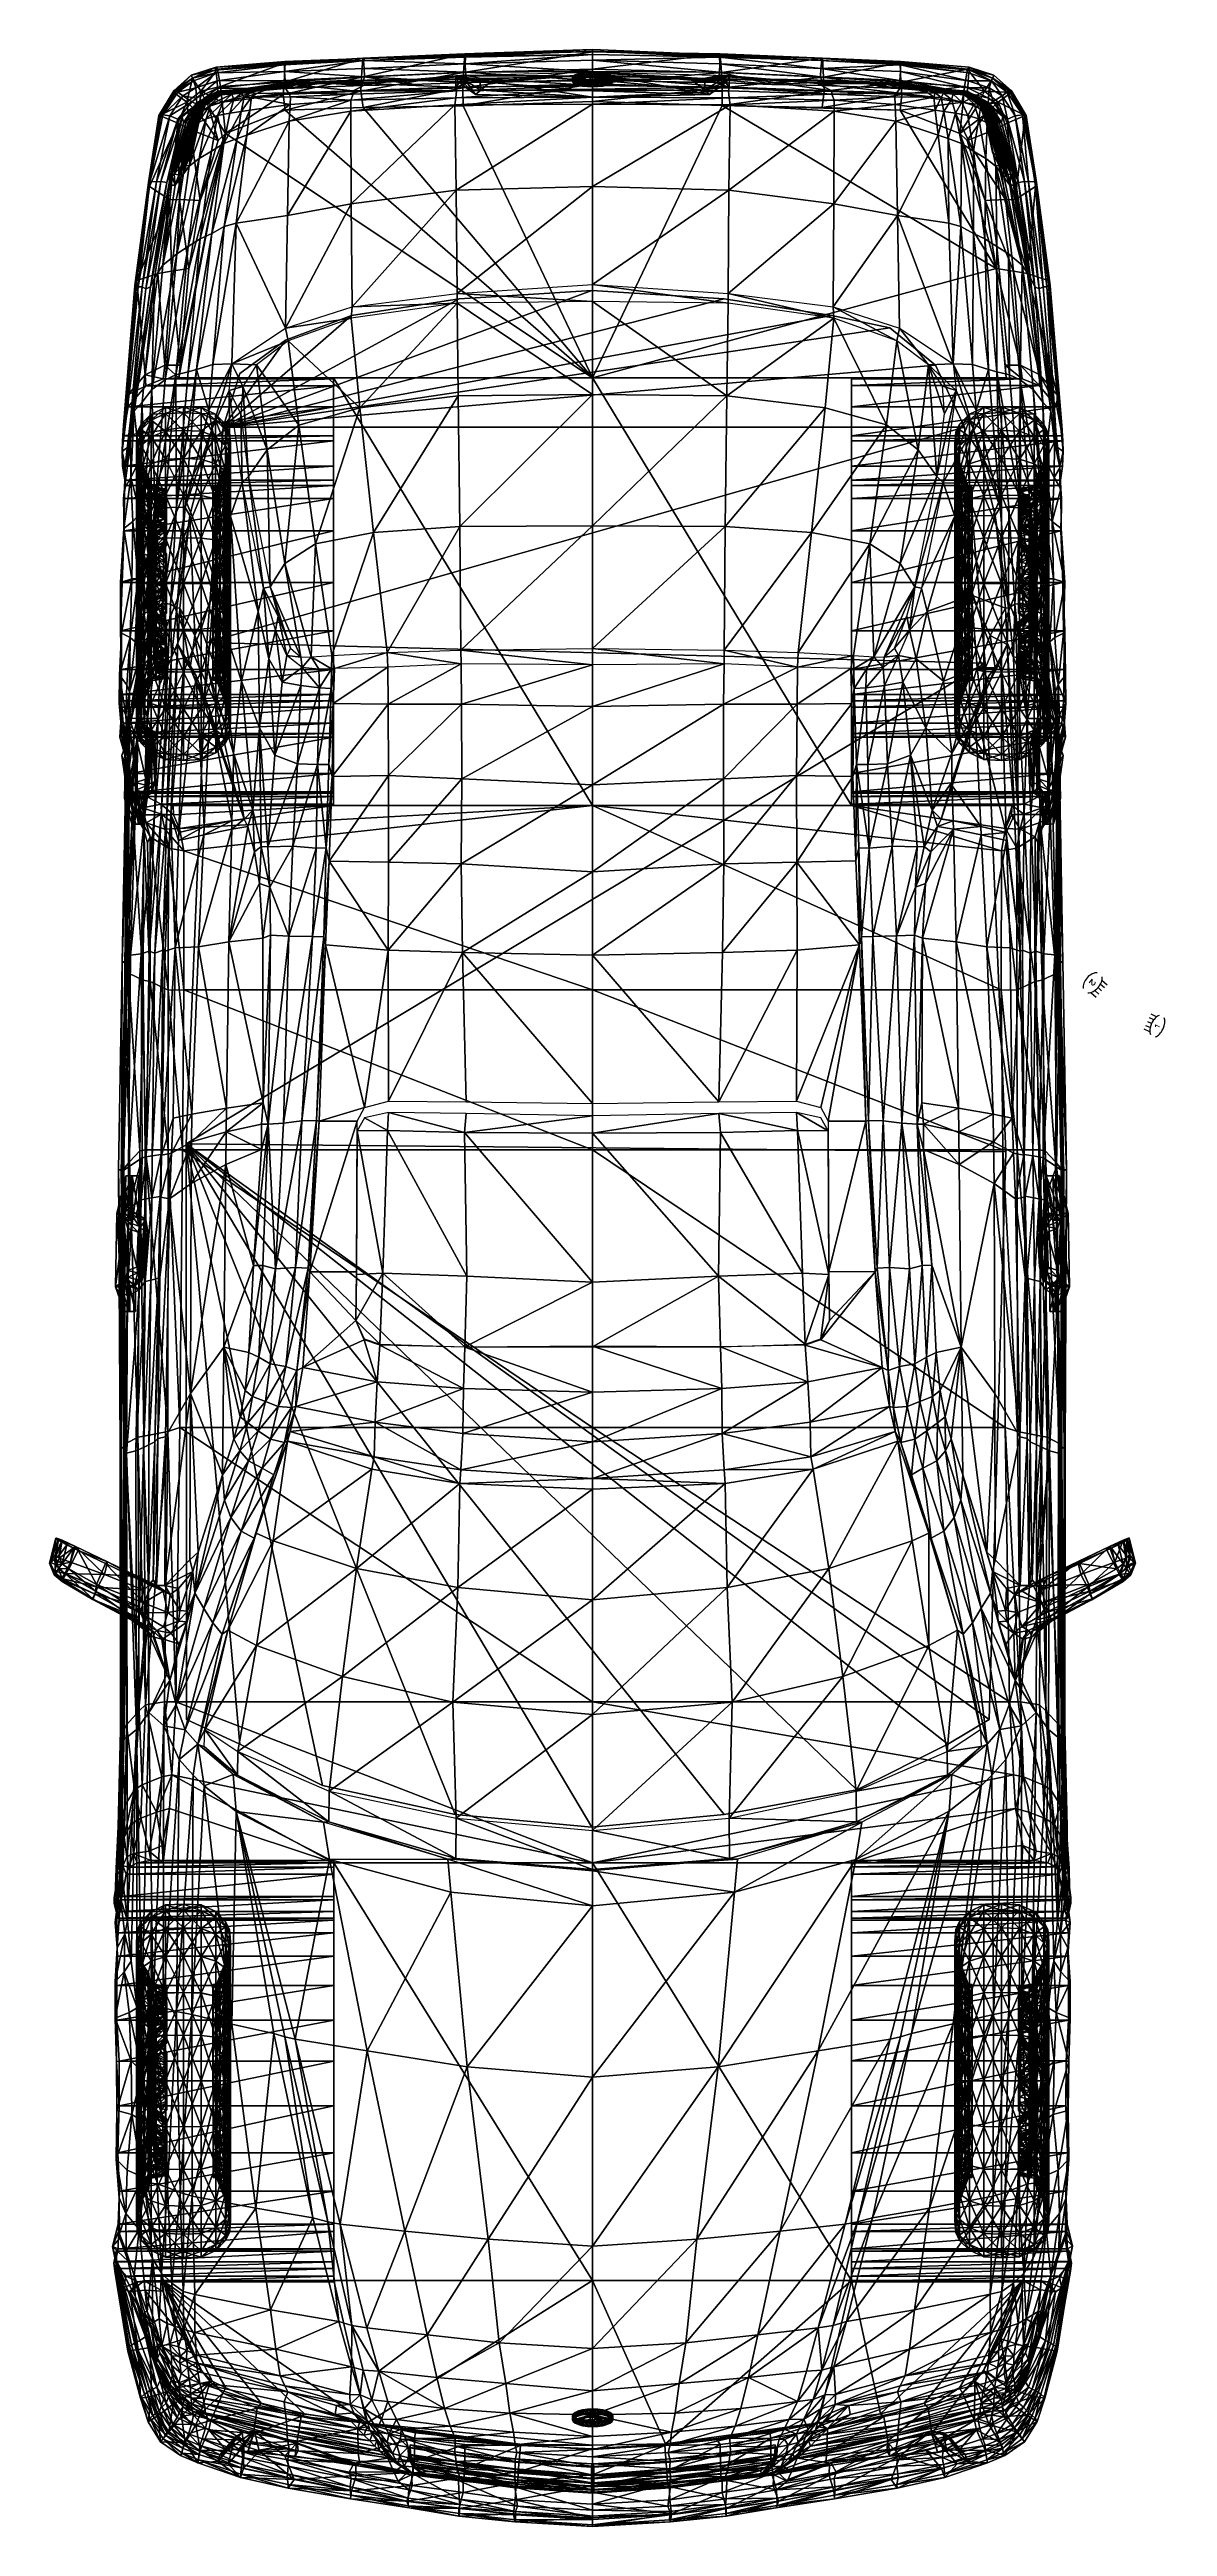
# Model space of a CAD drawing. Extents: x 26.34 to 28.38, y -0.69 to 3.81.
import ezdxf
from ezdxf.enums import TextEntityAlignment as Align

# ---------------------------------------------------------------- set-up
doc = ezdxf.new("R2010")
doc.units = 0
for name, color, linetype in [('___', 173, 'CONTINUOUS'), ('____', 254, 'CONTINUOUS'), ('____01', 21, 'CONTINUOUS'), ('___________', 30, 'CONTINUOUS'), ('_____________01', 7, 'CONTINUOUS'), ('_____________02', 7, 'CONTINUOUS'), ('_______________', 7, 'CONTINUOUS'), ('_______________01', 10, 'CONTINUOUS'), ('_______________02', 250, 'CONTINUOUS'), ('________________01', 7, 'CONTINUOUS'), ('_________________', 7, 'CONTINUOUS'), ('__________________', 30, 'CONTINUOUS'), ('_____________________', 7, 'CONTINUOUS'), ('_______________________', 7, 'CONTINUOUS'), ('________________________', 7, 'CONTINUOUS'), ('________________________01', 7, 'CONTINUOUS'), ('________________________02', 7, 'CONTINUOUS'), ('_________________________', 7, 'CONTINUOUS'), ('ASHADE', 7, 'CONTINUOUS')]:
    doc.layers.add(name, color=color, linetype=linetype)
doc.styles.add('ASHADE', font='simplex.shx', dxfattribs={"height": 0.2})

# ---------------------------------------------------------------- blocks, each defined once
blk = doc.blocks.new('DIRECT')
at = {"layer": 'ASHADE', "color": 7, "linetype": 'CONTINUOUS'}
for p, q in [((-0.21, 0.214), (-0.21, 0.5)), ((-0.11, 0.279), (-0.11, 0.5)), ((0, 0.3), (0, 0.5)), ((0.11, 0.279), (0.11, 0.5)), ((0.21, 0.214), (0.21, 0.5))]:
    blk.add_line(p, q, dxfattribs=at)
for start, end in [(25.67929, 154.32071), (205.67929, 334.32071)]:
    blk.add_arc((0, 0), 0.3, start, end, dxfattribs=at)
at = {"layer": 'ASHADE', "color": 1, "linetype": 'CONTINUOUS', "style": 'ASHADE'}
blk.add_attdef('SNAME', text='', height=0.2, dxfattribs=at).set_placement((0, -0.1), align=Align.CENTER)
at = {"layer": 'ASHADE', "color": 7, "linetype": 'CONTINUOUS', "flags": 1}
for tag, p in [('GNAME', (0, 0.28)), ('LAX', (0, 0.265)), ('LAY', (0, 0.25)), ('LAZ', (0, 0.235)), ('INTENSITY', (0, 0.22)), ('COLOR', (0, 0.205)), ('CONEA', (0, 0.19)), ('CONED', (0, 0.175)), ('BEAMD', (0, 0.16))]:
    blk.add_attdef(tag, p, '', height=0.01, dxfattribs=at)

msp = doc.modelspace()

# ---------------------------------------------------------------- block references
at = {"layer": '____01', "extrusion": (0.582462, -0.522207, 0.622927)}
ref = msp.add_blockref('DIRECT', (20.4264, -12.1424, 15.4036), dxfattribs=dict(at, xscale=0.0713, yscale=0.0713, zscale=0.0713, rotation=180))
ref.add_attrib('SNAME', '2', dxfattribs={"layer": 'ASHADE', "color": 1, "linetype": 'CONTINUOUS', "extrusion": (0.582462, -0.522207, 0.622927), "height": 0.0143, "rotation": 180, "style": 'ASHADE'}).set_placement((20.4264, -12.1352, 15.4036), align=Align.CENTER)
at = {"layer": '____01', "extrusion": (-0.766252, 0.350287, 0.538662)}
ref = msp.add_blockref('DIRECT', (-13.6422, 13.5237, -20.9592), dxfattribs=dict(at, xscale=0.0713, yscale=0.0713, zscale=0.0713, rotation=180))
ref.add_attrib('SNAME', '1', dxfattribs={"layer": 'ASHADE', "color": 1, "linetype": 'CONTINUOUS', "extrusion": (-0.766252, 0.350287, 0.538662), "height": 0.0143, "rotation": 180, "style": 'ASHADE'}).set_placement((-13.6422, 13.5308, -20.9592), align=Align.CENTER)

# ---------------------------------------------------------------- meshes
at = {"layer": '___'}
mesh = msp.add_polyface(dxfattribs=at)
corners = [(26.8989, 1.5012, 1.432), (26.9, 1.5851, 1.462), (26.9013, 1.8465, 1.5442), (26.9142, 1.4679, 1.4212), (26.9146, 1.8699, 1.5537), (26.9427, 1.4584, 1.4185), (26.9478, 1.5876, 1.4634), (26.9566, 1.8471, 1.5473), (26.9584, 1.8798, 1.5594), (27.0967, 1.8436, 1.5535), (27.0971, 1.4534, 1.4243), (27.0998, 1.8778, 1.5629), (27.1008, 1.582, 1.4691), (27.3297, 1.8738, 1.567), (27.3297, 1.842, 1.5567), (27.3297, 1.5712, 1.4697), (27.3297, 1.4538, 1.428), (27.5586, 1.582, 1.4691), (27.5595, 1.8778, 1.5629), (27.5623, 1.4534, 1.4243), (27.5627, 1.8436, 1.5535), (27.7009, 1.8798, 1.5594), (27.7027, 1.8471, 1.5473), (27.7115, 1.5876, 1.4634), (27.7167, 1.4584, 1.4185), (27.7448, 1.8699, 1.5537), (27.7452, 1.4679, 1.4212), (27.7581, 1.8465, 1.5442), (27.7594, 1.5852, 1.462), (27.7605, 1.5012, 1.4321)]
mesh.append_faces([[corners[k] for k in face] for face in [(23, 22, 20, 23), (23, 20, 17, 23), (24, 23, 17, 24), (24, 17, 19, 24), (4, 2, 7, 4), (4, 7, 8, 4), (14, 20, 18, 14), (14, 18, 13, 14), (0, 3, 5, 0), (0, 5, 6, 0), (0, 6, 1, 0), (17, 20, 14, 17), (17, 14, 15, 17), (10, 12, 6, 10), (10, 6, 5, 10), (21, 22, 27, 21), (21, 27, 25, 21), (2, 1, 6, 2), (2, 6, 7, 2), (22, 23, 28, 22), (22, 28, 27, 22), (15, 14, 9, 15), (15, 9, 12, 15), (15, 12, 10, 15), (15, 10, 16, 15), (28, 23, 24, 28), (28, 24, 26, 28), (28, 26, 29, 28), (13, 11, 9, 13), (13, 9, 14, 13), (18, 20, 22, 18), (18, 22, 21, 18), (8, 7, 9, 8), (8, 9, 11, 8), (16, 19, 17, 16), (16, 17, 15, 16), (12, 9, 7, 12), (12, 7, 6, 12)]], dxfattribs={"vtx3": -1})
at = {"layer": '____'}
mesh = msp.add_polyface(dxfattribs=at)
corners = [(26.6118, -0.411, 0.7572), (26.6149, -0.4314, 0.7372), (26.6195, -0.4478, 0.7124), (26.6212, -0.4585, 0.6918), (26.623, -0.4685, 0.6691), (26.6248, -0.4855, 0.6223), (26.6248, -0.4767, 0.6468), (26.6272, -0.4887, 0.5963), (26.7688, -0.4654, 0.7408), (26.7704, -0.4829, 0.7135), (26.772, -0.4964, 0.6922), (26.7735, -0.5082, 0.6684), (26.7737, -0.516, 0.6461), (26.774, -0.5222, 0.6214), (26.7742, -0.526, 0.5954), (26.7752, -0.4471, 0.7534), (26.8614, -0.4883, 0.7357), (26.8637, -0.472, 0.748), (26.8886, -0.4988, 0.7294), (26.8956, -0.4853, 0.7432), (26.9026, -0.5139, 0.7124), (26.9063, -0.5004, 0.7308), (26.9136, -0.5263, 0.6899), (26.9198, -0.5107, 0.7169), (26.9245, -0.5362, 0.6675), (26.9291, -0.523, 0.697), (26.9334, -0.5462, 0.6421), (26.937, -0.536, 0.6755), (26.9424, -0.5549, 0.6167), (26.9513, -0.5623, 0.5913), (26.9522, -0.557, 0.6188), (27.7073, -0.557, 0.6188), (27.7082, -0.5623, 0.5913), (27.7171, -0.5549, 0.6167), (27.7225, -0.536, 0.6755), (27.7261, -0.5461, 0.6421), (27.7304, -0.523, 0.697), (27.735, -0.5361, 0.6675), (27.7397, -0.5107, 0.7169), (27.7459, -0.5263, 0.6899), (27.7532, -0.5004, 0.7308), (27.7568, -0.5139, 0.7124), (27.7639, -0.4853, 0.7432), (27.7709, -0.4988, 0.7294), (27.7958, -0.472, 0.748), (27.7981, -0.4883, 0.7357), (27.8842, -0.4471, 0.7534), (27.8853, -0.526, 0.5954), (27.8855, -0.5221, 0.6214), (27.8858, -0.516, 0.6461), (27.886, -0.5081, 0.6684), (27.8875, -0.4964, 0.6922), (27.8891, -0.4829, 0.7135), (27.8907, -0.4653, 0.7408), (28.0323, -0.4887, 0.5963), (28.0347, -0.4767, 0.6468), (28.0347, -0.4854, 0.6223), (28.0365, -0.4684, 0.6691), (28.0383, -0.4585, 0.6918), (28.04, -0.4478, 0.7124), (28.0446, -0.4313, 0.7372), (28.0477, -0.4109, 0.7572)]
mesh.append_faces([[corners[k] for k in face] for face in [(20, 9, 10, 20), (10, 3, 4, 10), (10, 4, 11, 10), (55, 57, 50, 55), (55, 50, 49, 55), (59, 60, 53, 59), (59, 53, 52, 59), (12, 13, 28, 12), (12, 28, 26, 12), (11, 24, 22, 11), (11, 22, 10, 11), (5, 12, 6, 5), (15, 1, 8, 15), (41, 52, 53, 41), (41, 53, 45, 41), (41, 45, 43, 41), (35, 33, 48, 35), (35, 48, 49, 35), (34, 39, 36, 34), (15, 8, 16, 15), (15, 16, 17, 15), (24, 11, 12, 24), (24, 12, 26, 24), (21, 20, 23, 21), (39, 37, 50, 39), (50, 57, 58, 50), (50, 58, 51, 50), (35, 49, 50, 35), (35, 50, 37, 35), (25, 22, 24, 25), (23, 20, 22, 23), (23, 22, 25, 23), (5, 13, 12, 5), (19, 17, 16, 19), (59, 52, 51, 59), (59, 51, 58, 59), (44, 42, 40, 44), (44, 40, 43, 44), (55, 49, 48, 55), (55, 48, 56, 55), (12, 11, 4, 12), (12, 4, 6, 12), (29, 30, 28, 29), (18, 16, 8, 18), (18, 8, 9, 18), (18, 9, 20, 18), (48, 33, 32, 48), (48, 32, 47, 48), (47, 54, 56, 47), (47, 56, 48, 47), (43, 45, 44, 43), (33, 31, 32, 33), (16, 18, 21, 16), (16, 21, 19, 16), (14, 29, 28, 14), (14, 28, 13, 14), (25, 24, 27, 25), (13, 5, 7, 13), (13, 7, 14, 13), (38, 41, 43, 38), (38, 43, 40, 38), (44, 45, 53, 44), (44, 53, 46, 44), (31, 33, 35, 31), (31, 35, 34, 31), (20, 10, 22, 20), (3, 10, 9, 3), (3, 9, 2, 3), (36, 39, 41, 36), (36, 41, 38, 36), (34, 37, 39, 34), (53, 60, 61, 53), (53, 61, 46, 53), (24, 26, 27, 24), (15, 0, 1, 15), (27, 26, 28, 27), (27, 28, 30, 27), (9, 8, 1, 9), (9, 1, 2, 9), (39, 51, 52, 39), (39, 52, 41, 39), (34, 35, 37, 34), (50, 51, 39, 50), (21, 18, 20, 21)]], dxfattribs={"vtx3": -1})
at = {"layer": '___________'}
mesh = msp.add_polyface(dxfattribs=at)
corners = [(26.5134, -0.3135, 0.6376), (26.5144, -0.3014, 0.6728), (26.515, -0.331, 0.6024), (26.5175, -0.3219, 0.6711), (26.5178, -0.3401, 0.6237), (26.5193, -0.3009, 0.6957), (26.5201, -0.3273, 0.6497), (26.5251, -0.3235, 0.6955), (26.5293, -0.3216, 0.7138), (26.5362, -0.4026, 0.6476), (26.5364, -0.3959, 0.6691), (26.5373, -0.3872, 0.6935), (26.5378, -0.36, 0.7151), (26.538, -0.4082, 0.6246), (26.5423, -0.3764, 0.715), (26.5433, -0.4174, 0.5987), (26.546, -0.3629, 0.7379), (26.5613, -0.4341, 0.6698), (26.5617, -0.4411, 0.6488), (26.562, -0.4525, 0.5984), (26.5628, -0.4257, 0.6932), (26.5629, -0.4471, 0.6228), (26.5633, -0.3986, 0.7315), (26.5636, -0.3817, 0.7484), (26.5658, -0.4143, 0.7131), (26.5772, -0.4308, 0.7129), (26.5779, -0.4409, 0.6933), (26.5785, -0.3948, 0.7529), (26.5785, -0.45, 0.6711), (26.5795, -0.4584, 0.6473), (26.5809, -0.4139, 0.7359), (26.5823, -0.4673, 0.6239), (26.585, -0.4747, 0.5996), (26.5932, -0.4032, 0.7551), (26.5958, -0.4236, 0.7358), (26.598, -0.4494, 0.6929), (26.5983, -0.4392, 0.7128), (26.5996, -0.459, 0.6695), (26.5997, -0.469, 0.647), (26.6001, -0.4771, 0.6225), (26.602, -0.4823, 0.598), (26.6118, -0.411, 0.7572), (26.6149, -0.4314, 0.7372), (26.6195, -0.4478, 0.7124), (26.6212, -0.4585, 0.6918), (26.623, -0.4685, 0.6691), (26.6248, -0.4855, 0.6223), (26.6248, -0.4767, 0.6468), (26.6272, -0.4887, 0.5963), (28.0323, -0.4887, 0.5963), (28.0347, -0.4767, 0.6468), (28.0347, -0.4854, 0.6223), (28.0365, -0.4684, 0.6691), (28.0383, -0.4585, 0.6918), (28.04, -0.4478, 0.7124), (28.0446, -0.4313, 0.7372), (28.0477, -0.4109, 0.7572), (28.0575, -0.4823, 0.598), (28.0594, -0.477, 0.6225), (28.0598, -0.469, 0.647), (28.0599, -0.459, 0.6695), (28.0612, -0.4392, 0.7128), (28.0614, -0.4493, 0.6929), (28.0637, -0.4236, 0.7358), (28.0663, -0.4032, 0.7551), (28.0745, -0.4746, 0.5996), (28.0772, -0.4672, 0.6239), (28.0786, -0.4139, 0.7359), (28.08, -0.4584, 0.6473), (28.0809, -0.4499, 0.6711), (28.081, -0.3948, 0.7529), (28.0816, -0.4409, 0.6933), (28.0823, -0.4307, 0.7129), (28.0937, -0.4142, 0.7131), (28.0959, -0.3816, 0.7484), (28.0962, -0.3986, 0.7315), (28.0966, -0.4471, 0.6228), (28.0967, -0.4257, 0.6932), (28.0974, -0.4524, 0.5984), (28.0978, -0.4411, 0.6488), (28.0981, -0.4341, 0.6698), (28.1134, -0.3629, 0.7379), (28.1161, -0.4174, 0.5987), (28.1171, -0.3764, 0.715), (28.1215, -0.4081, 0.6246), (28.1217, -0.3599, 0.7151), (28.1222, -0.3871, 0.6935), (28.1231, -0.3958, 0.6691), (28.1232, -0.4025, 0.6476), (28.1301, -0.3216, 0.7138), (28.1343, -0.3235, 0.6955), (28.1394, -0.3272, 0.6497), (28.1402, -0.3009, 0.6957), (28.1417, -0.34, 0.6237), (28.142, -0.3219, 0.6711), (28.1445, -0.331, 0.6024), (28.1451, -0.3013, 0.6728), (28.1461, -0.3134, 0.6376)]
mesh.append_faces([[corners[k] for k in face] for face in [(28, 26, 20, 28), (28, 20, 17, 28), (23, 22, 30, 23), (23, 30, 27, 23), (30, 25, 34, 30), (62, 60, 69, 62), (62, 69, 71, 62), (86, 83, 73, 86), (86, 73, 77, 86), (63, 67, 70, 63), (63, 70, 64, 63), (85, 90, 92, 85), (71, 72, 61, 71), (71, 61, 62, 71), (75, 73, 83, 75), (8, 5, 7, 8), (8, 7, 12, 8), (8, 12, 16, 8), (48, 46, 39, 48), (48, 39, 40, 48), (4, 2, 15, 4), (4, 15, 13, 4), (7, 3, 10, 7), (47, 45, 37, 47), (47, 37, 38, 47), (42, 34, 36, 42), (42, 36, 43, 42), (63, 64, 56, 63), (63, 56, 55, 63), (83, 86, 90, 83), (83, 90, 85, 83), (79, 76, 84, 79), (79, 84, 88, 79), (63, 72, 67, 63), (88, 87, 80, 88), (88, 80, 79, 88), (76, 79, 68, 76), (76, 68, 66, 76), (1, 0, 6, 1), (39, 38, 29, 39), (39, 29, 31, 39), (42, 41, 33, 42), (42, 33, 34, 42), (26, 25, 20, 26), (22, 16, 12, 22), (75, 67, 72, 75), (88, 93, 91, 88), (77, 72, 71, 77), (69, 68, 79, 69), (69, 79, 80, 69), (97, 91, 93, 97), (87, 88, 91, 87), (87, 91, 94, 87), (68, 69, 60, 68), (68, 60, 59, 68), (0, 2, 4, 0), (4, 13, 9, 4), (12, 14, 22, 12), (6, 4, 9, 6), (4, 6, 0, 4), (75, 83, 85, 75), (59, 60, 52, 59), (59, 52, 50, 59), (78, 82, 84, 78), (78, 84, 76, 78), (81, 74, 75, 81), (65, 66, 58, 65), (65, 58, 57, 65), (72, 73, 75, 72), (6, 3, 1, 6), (46, 47, 38, 46), (46, 38, 39, 46), (14, 24, 22, 14), (25, 24, 20, 25), (21, 19, 32, 21), (21, 32, 31, 21), (86, 87, 94, 86), (70, 67, 75, 70), (70, 75, 74, 70), (52, 60, 62, 52), (52, 62, 53, 52), (92, 90, 94, 92), (92, 94, 96, 92), (80, 77, 71, 80), (80, 71, 69, 80), (21, 13, 15, 21), (21, 15, 19, 21), (3, 6, 9, 3), (3, 9, 10, 3), (25, 30, 22, 25), (25, 22, 24, 25), (26, 28, 37, 26), (26, 37, 35, 26), (35, 36, 25, 35), (35, 25, 26, 35), (33, 27, 30, 33), (33, 30, 34, 33), (66, 68, 59, 66), (66, 59, 58, 66), (97, 93, 95, 97), (53, 62, 61, 53), (53, 61, 54, 53), (75, 85, 81, 75), (77, 73, 72, 77), (88, 84, 93, 88), (9, 13, 21, 9), (9, 21, 18, 9), (22, 23, 16, 22), (40, 39, 31, 40), (40, 31, 32, 40), (38, 37, 28, 38), (38, 28, 29, 38), (20, 24, 14, 20), (20, 14, 11, 20), (43, 36, 35, 43), (43, 35, 44, 43), (87, 86, 77, 87), (87, 77, 80, 87), (91, 97, 96, 91), (63, 61, 72, 63), (54, 61, 63, 54), (54, 63, 55, 54), (57, 58, 51, 57), (57, 51, 49, 57), (44, 35, 37, 44), (44, 37, 45, 44), (1, 3, 7, 1), (1, 7, 5, 1), (7, 10, 11, 7), (31, 29, 18, 31), (31, 18, 21, 31), (17, 20, 11, 17), (17, 11, 10, 17), (12, 7, 11, 12), (12, 11, 14, 12), (17, 18, 29, 17), (17, 29, 28, 17), (58, 59, 50, 58), (58, 50, 51, 58), (81, 85, 92, 81), (81, 92, 89, 81), (66, 65, 78, 66), (66, 78, 76, 66), (96, 94, 91, 96), (86, 94, 90, 86), (84, 82, 95, 84), (84, 95, 93, 84), (25, 36, 34, 25), (18, 17, 10, 18), (18, 10, 9, 18)]], dxfattribs={"vtx3": -1})
at = {"layer": '_____________01', "color": 232}
mesh = msp.add_polyface(dxfattribs=at)
corners = [(27.0661, 0.5218, 1.0034), (27.0715, 0.4617, 0.9924), (27.3297, 0.4368, 0.9956), (27.3297, 0.5002, 1.0067), (26.6116, 0.731, 0.9794), (26.6033, 0.6745, 0.9653), (26.6229, 0.6551, 0.9667), (26.7886, 0.1944, 0.9295), (26.7695, 0.1987, 0.925), (26.8479, -0.1379, 0.8753), (26.8704, -0.1423, 0.8813), (27.3297, 0.125, 0.951), (27.1016, 0.1441, 0.9491), (27.1399, -0.1696, 0.8966), (27.3297, -0.1821, 0.9018), (26.8401, 0.5888, 0.9927), (26.6758, 0.6755, 0.9833), (26.6811, 0.6086, 0.9722), (26.8508, 0.5211, 0.9816), (26.9195, 0.1729, 0.9394), (26.9884, -0.1547, 0.8898), (26.6005, 0.2391, 0.9047), (26.6734, 0.2218, 0.9134), (26.7439, -0.2982, 0.8183), (26.8206, -0.1307, 0.8678), (26.717, -0.113, 0.8593), (26.7498, 0.2045, 0.9206), (26.6011, -0.0911, 0.8508), (26.6062, -0.2699, 0.8115), (27.16, -0.3581, 0.8572)]
mesh.append_faces([[corners[k] for k in face] for face in [(0, 1, 2, 0), (0, 2, 3, 0), (4, 5, 6, 4), (7, 8, 9, 7), (7, 9, 10, 7), (11, 12, 13, 11), (11, 13, 14, 11), (15, 16, 17, 15), (15, 17, 18, 15), (12, 19, 20, 12), (12, 20, 13, 12), (6, 17, 16, 6), (12, 11, 2, 12), (12, 2, 1, 12), (21, 22, 6, 21), (21, 6, 5, 21), (0, 15, 18, 0), (0, 18, 1, 0), (23, 24, 25, 23), (7, 19, 18, 7), (7, 18, 17, 7), (17, 26, 8, 17), (4, 6, 16, 4), (22, 26, 17, 22), (22, 17, 6, 22), (19, 12, 1, 19), (19, 1, 18, 19), (27, 25, 22, 27), (27, 22, 21, 27), (25, 27, 28, 25), (25, 28, 23, 25), (14, 13, 29, 14), (17, 8, 7, 17), (8, 26, 24, 8), (8, 24, 9, 8), (10, 20, 19, 10), (10, 19, 7, 10), (25, 24, 26, 25), (25, 26, 22, 25)]], dxfattribs={"vtx3": -1, "color": 232})
mesh = msp.add_polyface(dxfattribs=at)
corners = [(27.9783, 0.6087, 0.9722), (27.8086, 0.5212, 0.9816), (27.7399, 0.173, 0.9394), (27.8709, 0.1944, 0.9295), (27.588, 0.4617, 0.9924), (27.8193, 0.5888, 0.9927), (27.5934, 0.5218, 1.0034), (28.0365, 0.6552, 0.9667), (27.9097, 0.2045, 0.9206), (27.986, 0.2219, 0.9134), (27.9836, 0.6756, 0.9833), (27.8116, -0.1379, 0.8753), (27.7891, -0.1423, 0.8813), (27.7403, -0.3305, 0.8417), (27.9425, -0.113, 0.8593), (27.8389, -0.1307, 0.8678), (27.7915, -0.3195, 0.8268), (27.5579, 0.1441, 0.9491), (27.8899, 0.1988, 0.925), (27.3297, -0.1821, 0.9018), (27.5196, -0.1696, 0.8966), (27.3297, 0.125, 0.951), (27.6711, -0.1547, 0.8898), (27.7676, -0.3267, 0.8373), (27.3297, 0.5002, 1.0067), (27.3297, 0.4368, 0.9956), (28.0589, 0.2392, 0.9047), (28.0584, -0.0911, 0.8508), (28.0478, 0.731, 0.9794), (27.6305, -0.3435, 0.8503), (28.0561, 0.6745, 0.9653)]
mesh.append_faces([[corners[k] for k in face] for face in [(0, 1, 2, 0), (0, 2, 3, 0), (4, 1, 5, 4), (4, 5, 6, 4), (7, 0, 8, 7), (7, 8, 9, 7), (10, 0, 7, 10), (11, 12, 13, 11), (14, 15, 16, 14), (1, 4, 17, 1), (1, 17, 2, 1), (3, 18, 0, 3), (19, 20, 17, 19), (19, 17, 21, 19), (3, 2, 22, 3), (3, 22, 12, 3), (15, 11, 23, 15), (9, 8, 15, 9), (9, 15, 14, 9), (24, 25, 4, 24), (24, 4, 6, 24), (18, 8, 0, 18), (12, 11, 18, 12), (12, 18, 3, 12), (11, 15, 8, 11), (11, 8, 18, 11), (1, 0, 10, 1), (1, 10, 5, 1), (26, 9, 14, 26), (26, 14, 27, 26), (20, 22, 2, 20), (20, 2, 17, 20), (4, 25, 21, 4), (4, 21, 17, 4), (10, 7, 28, 10), (12, 22, 29, 12), (7, 30, 28, 7), (30, 7, 9, 30), (30, 9, 26, 30)]], dxfattribs={"vtx3": -1, "color": 232})
mesh = msp.add_polyface(dxfattribs=at)
corners = [(26.888, -0.452, 0.7801), (26.7614, -0.4184, 0.7809), (26.77, -0.4362, 0.7654), (26.8918, -0.3267, 0.8373), (26.9191, -0.3305, 0.8417), (26.8704, -0.1423, 0.8813), (26.8479, -0.1379, 0.8753), (27.029, -0.3435, 0.8503), (26.9406, -0.4099, 0.8213), (27.0464, -0.4214, 0.8299), (26.8908, -0.4016, 0.8048), (26.9071, -0.4529, 0.7845), (26.7439, -0.2982, 0.8183), (26.868, -0.3195, 0.8268), (26.8206, -0.1307, 0.8678), (26.6093, -0.3953, 0.771), (26.6118, -0.411, 0.7572), (26.7752, -0.4471, 0.7534), (27.06, -0.4775, 0.8142), (27.3297, -0.3683, 0.8594), (27.16, -0.3581, 0.8572), (27.172, -0.4319, 0.8369), (27.3297, -0.4453, 0.8391), (26.7532, -0.3699, 0.7995), (26.9283, -0.4615, 0.7966), (26.957, -0.4646, 0.8056), (26.9126, -0.4081, 0.8153), (26.6089, -0.3803, 0.7788), (26.606, -0.3394, 0.7943), (27.3297, -0.1821, 0.9018), (26.9884, -0.1547, 0.8898), (27.1399, -0.1696, 0.8966), (26.6062, -0.2699, 0.8115)]
mesh.append_faces([[corners[k] for k in face] for face in [(0, 1, 2, 0), (3, 4, 5, 3), (3, 5, 6, 3), (7, 4, 8, 7), (7, 8, 9, 7), (10, 0, 11, 10), (12, 13, 14, 12), (15, 16, 17, 15), (18, 9, 8, 18), (13, 6, 14, 13), (13, 3, 6, 13), (15, 2, 1, 15), (15, 17, 2, 15), (19, 20, 21, 19), (19, 21, 22, 19), (13, 12, 23, 13), (13, 23, 10, 13), (20, 7, 9, 20), (20, 9, 21, 20), (24, 25, 8, 24), (24, 8, 26, 24), (3, 26, 8, 3), (3, 8, 4, 3), (15, 1, 27, 15), (1, 0, 10, 1), (1, 10, 23, 1), (23, 28, 27, 23), (23, 27, 1, 23), (29, 20, 19, 29), (10, 26, 3, 10), (10, 3, 13, 10), (4, 7, 30, 4), (4, 30, 5, 4), (7, 20, 31, 7), (7, 31, 30, 7), (11, 24, 26, 11), (11, 26, 10, 11), (12, 32, 28, 12), (12, 28, 23, 12)]], dxfattribs={"vtx3": -1, "color": 232})
mesh = msp.add_polyface(dxfattribs=at)
corners = [(27.4875, -0.4319, 0.8369), (27.6131, -0.4214, 0.8299), (27.6305, -0.3435, 0.8503), (27.4995, -0.3581, 0.8572), (27.7025, -0.4646, 0.8056), (27.7189, -0.4098, 0.8213), (27.7915, -0.3195, 0.8268), (27.7676, -0.3267, 0.8373), (27.7469, -0.4081, 0.8153), (27.7687, -0.4016, 0.8048), (27.7403, -0.3305, 0.8417), (27.3297, -0.4453, 0.8391), (27.3297, -0.3683, 0.8594), (27.8116, -0.1379, 0.8753), (27.8981, -0.4184, 0.7809), (27.8895, -0.4361, 0.7654), (28.0502, -0.3953, 0.771), (27.9425, -0.113, 0.8593), (27.9156, -0.2982, 0.8183), (27.7312, -0.4614, 0.7966), (27.7523, -0.4529, 0.7845), (27.6711, -0.1547, 0.8898), (27.5196, -0.1696, 0.8966), (27.3297, -0.1821, 0.9018), (27.7715, -0.452, 0.7801), (27.8389, -0.1307, 0.8678), (28.0506, -0.3803, 0.7788), (28.0535, -0.3394, 0.7943), (27.9063, -0.3699, 0.7995), (28.0532, -0.2698, 0.8115), (28.0584, -0.0911, 0.8508), (27.8842, -0.4471, 0.7534), (28.0477, -0.4109, 0.7572), (27.4801, -0.4858, 0.8219), (27.7891, -0.1423, 0.8813)]
mesh.append_faces([[corners[k] for k in face] for face in [(0, 1, 2, 0), (0, 2, 3, 0), (4, 5, 1, 4), (6, 7, 8, 6), (6, 8, 9, 6), (1, 5, 10, 1), (1, 10, 2, 1), (11, 0, 3, 11), (11, 3, 12, 11), (13, 10, 7, 13), (10, 5, 8, 10), (10, 8, 7, 10), (14, 15, 16, 14), (17, 6, 18, 17), (8, 5, 4, 8), (8, 4, 19, 8), (9, 8, 19, 9), (9, 19, 20, 9), (21, 22, 3, 21), (21, 3, 2, 21), (12, 3, 22, 12), (12, 22, 23, 12), (20, 24, 9, 20), (25, 7, 6, 25), (14, 26, 27, 14), (14, 27, 28, 14), (18, 29, 30, 18), (18, 30, 17, 18), (9, 28, 18, 9), (9, 18, 6, 9), (15, 31, 32, 15), (15, 32, 16, 15), (28, 9, 24, 28), (28, 24, 14, 28), (28, 27, 29, 28), (28, 29, 18, 28), (16, 26, 14, 16), (1, 0, 33, 1), (34, 2, 10, 34)]], dxfattribs={"vtx3": -1, "color": 232})
mesh = msp.add_polyface(dxfattribs=at)
corners = [(26.9655, -0.5596, 0.6783), (26.9737, -0.5442, 0.7343), (26.9557, -0.5393, 0.7319), (26.9063, -0.5004, 0.7308), (26.9198, -0.5107, 0.7169), (26.9245, -0.517, 0.7199), (26.9422, -0.5288, 0.7274), (26.9377, -0.516, 0.7565), (26.9194, -0.4993, 0.7476), (26.8956, -0.4853, 0.7432), (26.9455, -0.4971, 0.7795), (26.9143, -0.4782, 0.766), (26.888, -0.452, 0.7801), (26.77, -0.4362, 0.7654), (26.8884, -0.4704, 0.7631), (26.9291, -0.523, 0.697), (26.937, -0.536, 0.6755), (26.957, -0.4646, 0.8056), (26.9283, -0.4615, 0.7966), (26.9729, -0.4975, 0.7901), (26.9071, -0.4529, 0.7845), (26.9505, -0.5498, 0.6769), (26.9616, -0.5694, 0.6217), (26.9745, -0.5785, 0.6247), (26.7752, -0.4471, 0.7534), (26.8637, -0.472, 0.748), (26.9588, -0.5245, 0.764), (26.9689, -0.5706, 0.5728), (26.9522, -0.557, 0.6188), (26.9513, -0.5623, 0.5913), (26.9573, -0.5677, 0.5652)]
mesh.append_faces([[corners[k] for k in face] for face in [(0, 1, 2, 0), (3, 4, 5, 3), (6, 7, 8, 6), (5, 8, 9, 5), (7, 10, 11, 7), (12, 13, 14, 12), (5, 15, 16, 5), (17, 18, 10, 17), (17, 10, 19, 17), (18, 20, 11, 18), (18, 11, 10, 18), (21, 22, 23, 21), (21, 23, 0, 21), (5, 4, 15, 5), (14, 9, 8, 14), (16, 21, 5, 16), (24, 25, 14, 24), (14, 13, 24, 14), (6, 21, 0, 6), (6, 0, 2, 6), (8, 11, 14, 8), (26, 19, 10, 26), (27, 28, 29, 27), (27, 29, 30, 27), (8, 5, 6, 8), (14, 11, 20, 14), (14, 20, 12, 14), (22, 28, 27, 22), (21, 6, 5, 21), (26, 2, 1, 26), (2, 26, 7, 2), (22, 16, 28, 22), (14, 25, 9, 14), (7, 6, 2, 7), (8, 7, 11, 8), (7, 26, 10, 7), (5, 9, 3, 5), (22, 21, 16, 22)]], dxfattribs={"vtx3": -1, "color": 232})
mesh = msp.add_polyface(dxfattribs=at)
corners = [(26.9804, -0.5342, 0.7516), (26.9901, -0.533, 0.7608), (26.9815, -0.5153, 0.7777), (26.9655, -0.5596, 0.6783), (26.9791, -0.5631, 0.6797), (26.9737, -0.5442, 0.7343), (26.9745, -0.5785, 0.6247), (26.9869, -0.5822, 0.6244), (26.9945, -0.592, 0.5542), (26.9616, -0.5694, 0.6217), (26.9588, -0.5245, 0.764), (27.0794, -0.5458, 0.7694), (27.0798, -0.5316, 0.7865), (27.1794, -0.4858, 0.8219), (27.186, -0.5207, 0.8085), (27.3297, -0.5283, 0.8111), (27.3297, -0.4889, 0.8248), (27.0034, -0.5962, 0.5572), (26.983, -0.5823, 0.5589), (26.9679, -0.593, 0.5528), (26.9689, -0.5706, 0.5728), (26.9573, -0.5677, 0.5652), (27.3297, -0.4453, 0.8391), (27.172, -0.4319, 0.8369), (27.0704, -0.5096, 0.8002), (26.9729, -0.4975, 0.7901), (27.06, -0.4775, 0.8142), (27.0464, -0.4214, 0.8299), (26.9406, -0.4099, 0.8213), (26.957, -0.4646, 0.8056), (27.1888, -0.5438, 0.7933), (27.3297, -0.5521, 0.7957), (27.192, -0.5574, 0.7749), (27.3297, -0.5652, 0.7758), (26.9759, -0.6095, 0.5543)]
mesh.append_faces([[corners[k] for k in face] for face in [(0, 1, 2, 0), (3, 4, 5, 3), (4, 3, 6, 4), (4, 6, 7, 4), (8, 6, 9, 8), (0, 10, 5, 0), (1, 11, 12, 1), (1, 12, 2, 1), (13, 14, 15, 13), (13, 15, 16, 13), (8, 17, 7, 8), (8, 18, 19, 8), (18, 20, 21, 18), (22, 23, 13, 22), (22, 13, 16, 22), (0, 2, 10, 0), (24, 25, 2, 24), (24, 2, 12, 24), (26, 13, 23, 26), (26, 23, 27, 26), (20, 18, 9, 20), (26, 28, 29, 26), (10, 2, 25, 10), (30, 31, 15, 30), (30, 15, 14, 30), (32, 33, 31, 32), (32, 31, 30, 32), (19, 34, 8, 19), (13, 26, 24, 13), (13, 24, 14, 13), (11, 32, 30, 11), (11, 30, 12, 11), (9, 18, 8, 9), (7, 6, 8, 7), (26, 29, 25, 26), (26, 25, 24, 26), (12, 30, 14, 12), (12, 14, 24, 12), (21, 19, 18, 21)]], dxfattribs={"vtx3": -1, "color": 232})
mesh = msp.add_polyface(dxfattribs=at)
corners = [(27.4735, -0.5206, 0.8085), (27.3297, -0.5283, 0.8111), (27.3297, -0.5521, 0.7957), (27.4707, -0.5438, 0.7933), (27.7025, -0.4646, 0.8056), (27.6131, -0.4214, 0.8299), (27.5995, -0.4775, 0.8142), (27.685, -0.5785, 0.6247), (27.665, -0.5919, 0.5542), (27.6765, -0.5823, 0.5589), (27.6979, -0.5694, 0.6217), (27.6561, -0.5962, 0.5572), (27.7007, -0.5245, 0.764), (27.6694, -0.533, 0.7608), (27.679, -0.5342, 0.7516), (27.678, -0.5153, 0.7777), (27.5797, -0.5315, 0.7865), (27.5801, -0.5458, 0.7694), (27.3297, -0.4889, 0.8248), (27.4801, -0.4858, 0.8219), (27.4875, -0.4319, 0.8369), (27.3297, -0.4453, 0.8391), (27.6916, -0.593, 0.5528), (27.7022, -0.5676, 0.5652), (27.6726, -0.5822, 0.6244), (27.694, -0.5595, 0.6783), (27.6804, -0.5631, 0.6797), (27.6858, -0.5442, 0.7343), (27.3297, -0.5652, 0.7758), (27.4675, -0.5574, 0.7749), (27.589, -0.5096, 0.8002), (27.6866, -0.4975, 0.7901), (27.7038, -0.5393, 0.7319), (27.6906, -0.5706, 0.5728), (27.6836, -0.6095, 0.5543)]
mesh.append_faces([[corners[k] for k in face] for face in [(0, 1, 2, 0), (0, 2, 3, 0), (4, 5, 6, 4), (7, 8, 9, 7), (7, 9, 10, 7), (7, 11, 8, 7), (12, 13, 14, 12), (15, 16, 17, 15), (15, 17, 13, 15), (18, 19, 20, 18), (18, 20, 21, 18), (9, 22, 23, 9), (24, 7, 25, 24), (24, 25, 26, 24), (27, 12, 14, 27), (12, 15, 13, 12), (3, 2, 28, 3), (3, 28, 29, 3), (18, 1, 0, 18), (18, 0, 19, 18), (30, 31, 4, 30), (30, 4, 6, 30), (32, 27, 26, 32), (16, 3, 29, 16), (16, 29, 17, 16), (9, 23, 33, 9), (30, 0, 3, 30), (30, 3, 16, 30), (25, 7, 10, 25), (16, 15, 31, 16), (16, 31, 30, 16), (22, 8, 34, 22), (0, 30, 6, 0), (0, 6, 19, 0), (7, 24, 11, 7), (8, 22, 9, 8), (10, 9, 33, 10), (5, 19, 6, 5)]], dxfattribs={"vtx3": -1, "color": 232})
mesh = msp.add_polyface(dxfattribs=at)
corners = [(27.714, -0.4971, 0.7795), (27.6866, -0.4975, 0.7901), (27.678, -0.5153, 0.7777), (27.7007, -0.5245, 0.764), (27.7711, -0.4703, 0.7631), (27.7452, -0.4782, 0.766), (27.7401, -0.4993, 0.7476), (27.735, -0.5169, 0.7199), (27.7532, -0.5004, 0.7308), (27.7639, -0.4853, 0.7432), (27.7038, -0.5393, 0.7319), (27.694, -0.5595, 0.6783), (27.709, -0.5498, 0.6769), (27.7173, -0.5288, 0.7274), (27.7715, -0.452, 0.7801), (27.7523, -0.4529, 0.7845), (27.8842, -0.4471, 0.7534), (27.8895, -0.4361, 0.7654), (27.7312, -0.4614, 0.7966), (27.7025, -0.4646, 0.8056), (27.6906, -0.5706, 0.5728), (27.7073, -0.557, 0.6188), (27.6979, -0.5694, 0.6217), (27.7225, -0.536, 0.6755), (27.7218, -0.516, 0.7565), (27.6858, -0.5442, 0.7343), (27.7958, -0.472, 0.748), (27.7304, -0.523, 0.697), (27.7397, -0.5107, 0.7169), (27.6804, -0.5631, 0.6797), (27.7022, -0.5676, 0.5652), (27.7082, -0.5623, 0.5913), (27.8981, -0.4184, 0.7809)]
mesh.append_faces([[corners[k] for k in face] for face in [(0, 1, 2, 0), (0, 2, 3, 0), (4, 5, 6, 4), (7, 8, 9, 7), (10, 11, 12, 10), (10, 12, 13, 10), (14, 15, 5, 14), (14, 5, 4, 14), (16, 17, 4, 16), (1, 0, 18, 1), (1, 18, 19, 1), (20, 21, 22, 20), (23, 7, 12, 23), (5, 0, 24, 5), (25, 10, 3, 25), (24, 3, 10, 24), (9, 26, 4, 9), (27, 28, 7, 27), (23, 12, 22, 23), (10, 29, 11, 10), (7, 28, 8, 7), (6, 24, 13, 6), (7, 13, 12, 7), (30, 31, 21, 30), (30, 21, 20, 30), (5, 24, 6, 5), (0, 3, 24, 0), (9, 6, 7, 9), (4, 6, 9, 4), (21, 23, 22, 21), (4, 26, 16, 4), (0, 5, 15, 0), (0, 15, 18, 0), (11, 22, 12, 11), (23, 27, 7, 23), (4, 17, 32, 4), (4, 32, 14, 4), (10, 13, 24, 10), (13, 7, 6, 13)]], dxfattribs={"vtx3": -1, "color": 232})
at = {"layer": '_____________01', "color": 14}
mesh = msp.add_polyface(dxfattribs=at)
corners = [(27.2931, -0.4909, 0.8699), (27.2931, -0.498, 0.8725), (27.2943, -0.4876, 0.8788), (27.2943, -0.4941, 0.861), (27.2943, -0.4947, 0.8814), (27.2943, -0.5013, 0.8636), (27.2969, -0.4909, 0.8699), (27.2969, -0.498, 0.8725), (27.298, -0.4846, 0.8871), (27.298, -0.4972, 0.8527), (27.298, -0.4917, 0.8897), (27.298, -0.5043, 0.8553), (27.298, -0.4879, 0.8779), (27.298, -0.4938, 0.8619), (27.298, -0.4951, 0.8805), (27.298, -0.5009, 0.8645), (27.301, -0.4965, 0.8543), (27.301, -0.5037, 0.857), (27.3013, -0.4852, 0.8853), (27.3013, -0.4965, 0.8545), (27.3013, -0.4923, 0.8879), (27.3013, -0.5037, 0.8571), (27.3038, -0.4819, 0.8942), (27.3038, -0.4891, 0.8969), (27.3038, -0.4998, 0.8456), (27.3038, -0.5069, 0.8482), (27.3065, -0.4829, 0.8917), (27.3065, -0.4989, 0.8481), (27.3065, -0.49, 0.8943), (27.3065, -0.506, 0.8507), (27.3114, -0.4799, 0.8997), (27.3114, -0.487, 0.9023), (27.3114, -0.5018, 0.8401), (27.3114, -0.5089, 0.8427), (27.3133, -0.4811, 0.8966), (27.3133, -0.4882, 0.8992), (27.3133, -0.5007, 0.8432), (27.3133, -0.5078, 0.8458), (27.3203, -0.4787, 0.9031), (27.3203, -0.4858, 0.9058), (27.3203, -0.5031, 0.8367), (27.3203, -0.5102, 0.8393), (27.3212, -0.4799, 0.8997), (27.3212, -0.4871, 0.9023), (27.3212, -0.5018, 0.8401), (27.3212, -0.5089, 0.8427), (27.3252, -0.4899, 0.8723), (27.3252, -0.4971, 0.875), (27.3297, -0.4796, 0.9007), (27.3297, -0.4867, 0.9034), (27.3297, -0.4782, 0.9043), (27.3297, -0.4854, 0.9069), (27.3297, -0.4926, 0.865), (27.3297, -0.4998, 0.8676), (27.3297, -0.4896, 0.8694), (27.3297, -0.4992, 0.873), (27.3297, -0.5035, 0.8355), (27.3297, -0.5106, 0.8381), (27.3297, -0.5022, 0.8391), (27.3297, -0.5093, 0.8417), (27.3343, -0.4899, 0.8723), (27.3343, -0.4971, 0.875), (27.3382, -0.4799, 0.8997), (27.3382, -0.4871, 0.9023), (27.3382, -0.5018, 0.8401), (27.3382, -0.5089, 0.8427), (27.3392, -0.4787, 0.9031), (27.3392, -0.4858, 0.9058), (27.3392, -0.5031, 0.8367), (27.3392, -0.5102, 0.8393), (27.3462, -0.4811, 0.8966), (27.3462, -0.4882, 0.8992), (27.3462, -0.5007, 0.8432), (27.3462, -0.5078, 0.8458), (27.3481, -0.4799, 0.8997), (27.3481, -0.487, 0.9023), (27.3481, -0.5018, 0.8401), (27.3481, -0.5089, 0.8427), (27.353, -0.4829, 0.8917), (27.353, -0.4989, 0.8481), (27.353, -0.49, 0.8943), (27.353, -0.506, 0.8507), (27.3557, -0.4819, 0.8942), (27.3557, -0.4891, 0.8969), (27.3557, -0.4998, 0.8456), (27.3557, -0.5069, 0.8482), (27.3582, -0.4852, 0.8853), (27.3582, -0.4965, 0.8545), (27.3582, -0.4923, 0.8879), (27.3582, -0.5036, 0.8571), (27.3585, -0.4965, 0.8543), (27.3585, -0.5037, 0.857), (27.3615, -0.4879, 0.8779), (27.3615, -0.4938, 0.8619), (27.3615, -0.4951, 0.8805), (27.3615, -0.5009, 0.8645), (27.3615, -0.4846, 0.8871), (27.3615, -0.4972, 0.8527), (27.3615, -0.4917, 0.8897), (27.3615, -0.5043, 0.8553), (27.3626, -0.4909, 0.8699), (27.3626, -0.498, 0.8725), (27.3652, -0.4876, 0.8788), (27.3652, -0.4941, 0.861), (27.3652, -0.4947, 0.8814), (27.3652, -0.5013, 0.8636), (27.3664, -0.4909, 0.8699), (27.3664, -0.498, 0.8725)]
mesh.append_faces([[corners[k] for k in face] for face in [(49, 61, 55, 49), (47, 46, 48, 47), (47, 48, 49, 47), (86, 88, 94, 86), (86, 94, 92, 86), (27, 36, 32, 27), (27, 32, 24, 27), (103, 106, 100, 103), (103, 100, 93, 103), (43, 49, 51, 43), (43, 51, 39, 43), (24, 25, 11, 24), (24, 11, 9, 24), (97, 99, 105, 97), (97, 105, 103, 97), (66, 67, 51, 66), (66, 51, 50, 66), (37, 29, 25, 37), (37, 25, 33, 37), (107, 105, 95, 107), (107, 95, 101, 107), (48, 42, 38, 48), (48, 38, 50, 48), (20, 18, 26, 20), (20, 26, 28, 20), (45, 44, 36, 45), (45, 36, 37, 45), (92, 94, 101, 92), (92, 101, 100, 92), (36, 44, 40, 36), (36, 40, 32, 36), (106, 102, 92, 106), (106, 92, 100, 106), (51, 67, 63, 51), (51, 63, 49, 51), (32, 33, 25, 32), (32, 25, 24, 32), (103, 105, 107, 103), (103, 107, 106, 103), (74, 75, 67, 74), (74, 67, 66, 74), (45, 37, 33, 45), (45, 33, 41, 45), (104, 107, 101, 104), (104, 101, 94, 104), (66, 50, 48, 66), (66, 48, 62, 66), (28, 26, 34, 28), (28, 34, 35, 28), (59, 58, 44, 59), (59, 44, 45, 59), (52, 90, 54, 52), (90, 60, 54, 90), (17, 16, 46, 17), (17, 46, 47, 17), (61, 91, 55, 61), (81, 79, 87, 81), (81, 87, 89, 81), (15, 13, 6, 15), (15, 6, 7, 15), (26, 18, 8, 26), (26, 8, 22, 26), (85, 77, 73, 85), (85, 73, 81, 85), (15, 7, 1, 15), (15, 1, 5, 15), (22, 23, 31, 22), (22, 31, 30, 22), (68, 69, 77, 68), (68, 77, 76, 68), (0, 1, 4, 0), (0, 4, 2, 0), (20, 28, 23, 20), (20, 23, 10, 20), (76, 84, 79, 76), (76, 79, 72, 76), (6, 13, 3, 6), (6, 3, 0, 6), (62, 63, 71, 62), (62, 71, 70, 62), (73, 72, 79, 73), (73, 79, 81, 73), (21, 19, 13, 21), (21, 13, 15, 21), (18, 12, 2, 18), (18, 2, 8, 18), (77, 69, 65, 77), (77, 65, 73, 77), (7, 14, 4, 7), (7, 4, 1, 7), (8, 10, 23, 8), (8, 23, 22, 8), (56, 57, 69, 56), (56, 69, 68, 56), (2, 4, 10, 2), (2, 10, 8, 2), (14, 20, 10, 14), (14, 10, 4, 14), (68, 76, 72, 68), (68, 72, 64, 68), (12, 6, 0, 12), (12, 0, 2, 12), (48, 49, 63, 48), (48, 63, 62, 48), (91, 90, 52, 91), (91, 52, 53, 91), (47, 49, 55, 47), (90, 91, 61, 90), (90, 61, 60, 90), (16, 52, 54, 16), (60, 48, 54, 60), (37, 36, 27, 37), (37, 27, 29, 37), (43, 42, 48, 43), (43, 48, 49, 43), (82, 74, 70, 82), (82, 70, 78, 82), (83, 98, 88, 83), (83, 88, 80, 83), (69, 57, 59, 69), (69, 59, 65, 69), (96, 98, 83, 96), (96, 83, 82, 96), (102, 104, 98, 102), (102, 98, 96, 102), (56, 57, 41, 56), (56, 41, 40, 56), (75, 83, 80, 75), (75, 80, 71, 75), (96, 82, 78, 96), (96, 78, 86, 96), (56, 68, 64, 56), (56, 64, 58, 56), (93, 95, 89, 93), (93, 89, 87, 93), (29, 27, 19, 29), (29, 19, 21, 29), (35, 34, 42, 35), (35, 42, 43, 35), (74, 66, 62, 74), (74, 62, 70, 74), (98, 104, 94, 98), (98, 94, 88, 98), (59, 45, 41, 59), (59, 41, 57, 59), (82, 83, 75, 82), (82, 75, 74, 82), (106, 107, 104, 106), (106, 104, 102, 106), (40, 41, 33, 40), (40, 33, 32, 40), (67, 75, 71, 67), (67, 71, 63, 67), (102, 96, 86, 102), (102, 86, 92, 102), (44, 58, 56, 44), (44, 56, 40, 44), (100, 101, 95, 100), (100, 95, 93, 100), (46, 16, 54, 46), (91, 53, 55, 91), (53, 52, 16, 53), (53, 16, 17, 53), (17, 47, 55, 17), (60, 61, 49, 60), (60, 49, 48, 60), (70, 71, 80, 70), (70, 80, 78, 70), (13, 19, 9, 13), (13, 9, 3, 13), (84, 97, 87, 84), (84, 87, 79, 84), (28, 35, 31, 28), (28, 31, 23, 28), (3, 5, 1, 3), (3, 1, 0, 3), (76, 77, 85, 76), (76, 85, 84, 76), (30, 31, 39, 30), (30, 39, 38, 30), (21, 15, 5, 21), (21, 5, 11, 21), (99, 85, 81, 99), (99, 81, 89, 99), (34, 26, 22, 34), (34, 22, 30, 34), (7, 6, 12, 7), (7, 12, 14, 7), (59, 58, 64, 59), (59, 64, 65, 59), (78, 80, 88, 78), (78, 88, 86, 78), (19, 27, 24, 19), (19, 24, 9, 19), (97, 103, 93, 97), (97, 93, 87, 97), (35, 43, 39, 35), (35, 39, 31, 35), (9, 11, 5, 9), (9, 5, 3, 9), (84, 85, 99, 84), (84, 99, 97, 84), (38, 39, 51, 38), (38, 51, 50, 38), (29, 21, 11, 29), (29, 11, 25, 29), (105, 99, 89, 105), (105, 89, 95, 105), (42, 34, 30, 42), (42, 30, 38, 42), (14, 12, 18, 14), (14, 18, 20, 14), (65, 64, 72, 65), (65, 72, 73, 65), (53, 17, 55, 53), (48, 46, 54, 48)]], dxfattribs={"vtx3": -1, "color": 14})
at = {"layer": '_____________01', "color": 182}
mesh = msp.add_polyface(dxfattribs=at)
corners = [(26.9737, -0.5442, 0.7343), (26.9791, -0.5631, 0.6797), (26.9804, -0.5342, 0.7516), (26.9869, -0.5822, 0.6244), (26.9901, -0.533, 0.7608), (26.9939, -0.548, 0.7377), (26.9947, -0.5674, 0.6796), (26.9969, -0.5493, 0.735), (26.9976, -0.5435, 0.7332), (26.9977, -0.5672, 0.6816), (26.998, -0.5685, 0.6775), (26.9984, -0.5614, 0.6798), (26.9987, -0.5626, 0.676), (27.0025, -0.5836, 0.623), (27.0034, -0.5962, 0.5572), (27.0052, -0.5834, 0.625), (27.0059, -0.5775, 0.6235), (27.0061, -0.5845, 0.6209), (27.0068, -0.5785, 0.6197), (27.0205, -0.5964, 0.5648), (27.0228, -0.5962, 0.5676), (27.0235, -0.5903, 0.5665), (27.0784, -0.5613, 0.7418), (27.0785, -0.5622, 0.7389), (27.0792, -0.5564, 0.7371), (27.0794, -0.5458, 0.7694), (27.0806, -0.5795, 0.6816), (27.0807, -0.5806, 0.6775), (27.0812, -0.5737, 0.6798), (27.0814, -0.5747, 0.676), (27.0835, -0.5943, 0.625), (27.0837, -0.5953, 0.6209), (27.0842, -0.5885, 0.6235), (27.0844, -0.5894, 0.6197), (27.0858, -0.6087, 0.5491), (27.0871, -0.6075, 0.5628), (27.0872, -0.6081, 0.5598), (27.0877, -0.6015, 0.5616), (27.1873, -0.6071, 0.625), (27.1873, -0.6081, 0.6209), (27.188, -0.6013, 0.6235), (27.188, -0.6021, 0.6197), (27.1881, -0.6202, 0.5455), (27.1882, -0.5742, 0.7443), (27.1882, -0.5751, 0.7414), (27.1883, -0.5943, 0.6775), (27.1884, -0.5931, 0.6816), (27.1887, -0.621, 0.5594), (27.1888, -0.6216, 0.5564), (27.1889, -0.5693, 0.7396), (27.189, -0.5884, 0.676), (27.1891, -0.5874, 0.6798), (27.1894, -0.615, 0.5582), (27.192, -0.5574, 0.7749), (27.3276, -0.584, 0.7422), (27.3276, -0.6307, 0.5585), (27.3276, -0.6042, 0.6816), (27.3276, -0.6054, 0.6775), (27.3276, -0.6197, 0.6209), (27.3276, -0.6188, 0.625), (27.3283, -0.5995, 0.676), (27.3283, -0.6129, 0.6235), (27.3283, -0.5782, 0.7404), (27.3283, -0.5984, 0.6798), (27.3283, -0.6248, 0.5573), (27.3283, -0.6137, 0.6197), (27.3297, -0.5652, 0.7758), (27.3297, -0.5841, 0.7422), (27.3297, -0.5833, 0.7451), (27.3297, -0.6044, 0.6816), (27.3297, -0.6056, 0.6775), (27.3297, -0.6199, 0.6209), (27.3297, -0.619, 0.625), (27.3297, -0.63, 0.5418), (27.3297, -0.6314, 0.5555), (27.3297, -0.6309, 0.5585), (27.3312, -0.6137, 0.6197), (27.3312, -0.6248, 0.5573), (27.3312, -0.5984, 0.6798), (27.3312, -0.5782, 0.7404), (27.3312, -0.6129, 0.6235), (27.3312, -0.5995, 0.676), (27.3319, -0.6197, 0.6209), (27.3319, -0.6188, 0.625), (27.3319, -0.6042, 0.6816), (27.3319, -0.6054, 0.6775), (27.3319, -0.584, 0.7422), (27.3319, -0.6307, 0.5585), (27.4675, -0.5574, 0.7749), (27.4701, -0.615, 0.5582), (27.4704, -0.5873, 0.6798), (27.4705, -0.5884, 0.676), (27.4706, -0.5693, 0.7396), (27.4707, -0.6216, 0.5564), (27.4708, -0.621, 0.5594), (27.4711, -0.5931, 0.6816), (27.4712, -0.5943, 0.6775), (27.4713, -0.5751, 0.7414), (27.4713, -0.5742, 0.7443), (27.4714, -0.6202, 0.5455), (27.4715, -0.6021, 0.6197), (27.4715, -0.6012, 0.6235), (27.4722, -0.6081, 0.6209), (27.4722, -0.6071, 0.625), (27.5717, -0.6015, 0.5616), (27.5723, -0.6081, 0.5598), (27.5724, -0.6075, 0.5628), (27.5737, -0.6087, 0.5491), (27.5751, -0.5894, 0.6197), (27.5753, -0.5885, 0.6235), (27.5758, -0.5953, 0.6209), (27.576, -0.5943, 0.625), (27.5781, -0.5747, 0.676), (27.5782, -0.5737, 0.6798), (27.5788, -0.5806, 0.6775), (27.5789, -0.5794, 0.6816), (27.5801, -0.5458, 0.7694), (27.5803, -0.5564, 0.7371), (27.581, -0.5622, 0.7389), (27.5811, -0.5613, 0.7418), (27.636, -0.5903, 0.5665), (27.6367, -0.5962, 0.5676), (27.639, -0.5964, 0.5648), (27.6527, -0.5785, 0.6197), (27.6534, -0.5844, 0.6209), (27.6536, -0.5775, 0.6235), (27.6543, -0.5834, 0.625), (27.6561, -0.5962, 0.5572), (27.657, -0.5836, 0.623), (27.6608, -0.5626, 0.676), (27.6611, -0.5614, 0.6798), (27.6615, -0.5684, 0.6775), (27.6618, -0.5672, 0.6816), (27.6619, -0.5435, 0.7332), (27.6625, -0.5493, 0.735), (27.6648, -0.5674, 0.6796), (27.6656, -0.5479, 0.7377), (27.6694, -0.533, 0.7608), (27.6726, -0.5822, 0.6244), (27.679, -0.5342, 0.7516), (27.6804, -0.5631, 0.6797), (27.6858, -0.5442, 0.7343)]
mesh.append_faces([[corners[k] for k in face] for face in [(33, 41, 39, 33), (33, 39, 31, 33), (11, 8, 7, 11), (11, 7, 9, 11), (38, 30, 31, 38), (38, 31, 39, 38), (42, 48, 36, 42), (43, 22, 23, 43), (43, 23, 44, 43), (111, 126, 125, 111), (111, 125, 109, 111), (86, 68, 67, 86), (141, 136, 135, 141), (141, 135, 140, 141), (119, 116, 88, 119), (119, 88, 98, 119), (105, 122, 121, 105), (105, 121, 106, 105), (87, 82, 71, 87), (87, 71, 75, 87), (85, 83, 80, 85), (85, 80, 81, 85), (0, 5, 2, 0), (59, 38, 39, 59), (59, 39, 58, 59), (28, 11, 9, 28), (28, 9, 26, 28), (18, 33, 31, 18), (18, 31, 17, 18), (16, 12, 10, 16), (16, 10, 15, 16), (69, 67, 54, 69), (69, 54, 56, 69), (1, 6, 5, 1), (1, 5, 0, 1), (3, 6, 1, 3), (114, 96, 91, 114), (114, 91, 112, 114), (83, 85, 70, 83), (83, 70, 72, 83), (136, 119, 118, 136), (136, 118, 134, 136), (105, 107, 127, 105), (136, 139, 137, 136), (84, 85, 96, 84), (84, 96, 95, 84), (95, 115, 113, 95), (95, 113, 90, 95), (121, 124, 123, 121), (121, 123, 120, 121), (19, 34, 36, 19), (36, 48, 47, 36), (36, 47, 35, 36), (75, 55, 74, 75), (61, 40, 38, 61), (61, 38, 59, 61), (21, 18, 17, 21), (21, 17, 20, 21), (51, 28, 26, 51), (51, 26, 46, 51), (46, 45, 57, 46), (46, 57, 56, 46), (4, 2, 5, 4), (83, 103, 101, 83), (83, 101, 80, 83), (74, 87, 75, 74), (106, 94, 93, 106), (106, 93, 105, 106), (131, 126, 128, 131), (131, 128, 135, 131), (140, 128, 138, 140), (87, 74, 93, 87), (87, 93, 94, 87), (97, 86, 79, 97), (97, 79, 92, 97), (87, 94, 89, 87), (87, 89, 77, 87), (73, 74, 48, 73), (73, 48, 42, 73), (17, 31, 30, 17), (17, 30, 15, 17), (8, 24, 23, 8), (8, 23, 7, 8), (41, 65, 58, 41), (41, 58, 39, 41), (40, 32, 30, 40), (40, 30, 38, 40), (17, 15, 13, 17), (68, 66, 53, 68), (68, 53, 43, 68), (106, 121, 120, 106), (106, 120, 104, 106), (84, 95, 90, 84), (84, 90, 78, 84), (96, 114, 115, 96), (96, 115, 95, 96), (139, 136, 141, 139), (99, 93, 74, 99), (99, 74, 73, 99), (102, 110, 111, 102), (102, 111, 103, 102), (132, 134, 133, 132), (132, 133, 130, 132), (110, 102, 100, 110), (110, 100, 108, 110), (22, 25, 4, 22), (22, 4, 5, 22), (67, 68, 54, 67), (32, 16, 15, 32), (32, 15, 30, 32), (52, 37, 35, 52), (52, 35, 47, 52), (62, 63, 56, 62), (62, 56, 54, 62), (10, 27, 26, 10), (10, 26, 9, 10), (13, 3, 14, 13), (13, 14, 19, 13), (96, 85, 81, 96), (96, 81, 91, 96), (82, 83, 72, 82), (82, 72, 71, 82), (122, 128, 124, 122), (122, 124, 121, 122), (97, 118, 119, 97), (97, 119, 98, 97), (136, 137, 116, 136), (136, 116, 119, 136), (84, 86, 67, 84), (84, 67, 69, 84), (126, 131, 129, 126), (126, 129, 125, 126), (43, 53, 25, 43), (43, 25, 22, 43), (47, 48, 74, 47), (47, 74, 55, 47), (49, 62, 54, 49), (49, 54, 44, 49), (64, 52, 47, 64), (64, 47, 55, 64), (60, 61, 59, 60), (60, 59, 57, 60), (75, 71, 58, 75), (75, 58, 55, 75), (35, 20, 19, 35), (35, 19, 36, 35), (6, 13, 15, 6), (6, 15, 10, 6), (103, 111, 109, 103), (103, 109, 101, 103), (128, 126, 124, 128), (97, 98, 68, 97), (97, 68, 86, 97), (140, 135, 128, 140), (98, 88, 66, 98), (98, 66, 68, 98), (135, 132, 131, 135), (118, 97, 92, 118), (118, 92, 117, 118), (82, 87, 77, 82), (82, 77, 76, 82), (9, 7, 5, 9), (9, 5, 6, 9), (70, 69, 56, 70), (70, 56, 57, 70), (12, 29, 27, 12), (12, 27, 10, 12), (65, 64, 55, 65), (65, 55, 58, 65), (24, 49, 44, 24), (24, 44, 23, 24), (10, 9, 6, 10), (54, 68, 43, 54), (54, 43, 44, 54), (19, 14, 34, 19), (131, 114, 112, 131), (131, 112, 129, 131), (85, 84, 69, 85), (85, 69, 70, 85), (135, 136, 134, 135), (135, 134, 132, 135), (105, 127, 122, 105), (107, 105, 93, 107), (82, 102, 103, 82), (82, 103, 83, 82), (115, 132, 130, 115), (115, 130, 113, 115), (124, 110, 108, 124), (124, 108, 123, 124), (3, 13, 6, 3), (46, 26, 27, 46), (46, 27, 45, 46), (63, 51, 46, 63), (63, 46, 56, 63), (37, 21, 20, 37), (37, 20, 35, 37), (29, 50, 45, 29), (29, 45, 27, 29), (72, 70, 57, 72), (72, 57, 59, 72), (7, 23, 22, 7), (7, 22, 5, 7), (102, 82, 76, 102), (102, 76, 100, 102), (134, 118, 117, 134), (134, 117, 133, 134), (126, 111, 110, 126), (126, 110, 124, 126), (107, 93, 99, 107), (122, 127, 138, 122), (122, 138, 128, 122), (132, 115, 114, 132), (132, 114, 131, 132), (86, 84, 78, 86), (86, 78, 79, 86), (94, 106, 104, 94), (94, 104, 89, 94), (42, 36, 34, 42), (20, 17, 13, 20), (20, 13, 19, 20), (71, 72, 59, 71), (71, 59, 58, 71), (50, 60, 57, 50), (50, 57, 45, 50)]], dxfattribs={"vtx3": -1, "color": 182})
at = {"layer": '_____________01', "color": 7}
mesh = msp.add_polyface(dxfattribs=at)
corners = [(26.9976, -0.5435, 0.7332), (26.9984, -0.5614, 0.6798), (26.9987, -0.5626, 0.676), (27.0059, -0.5775, 0.6235), (27.0068, -0.5785, 0.6197), (27.0235, -0.5903, 0.5665), (27.0792, -0.5564, 0.7371), (27.0812, -0.5737, 0.6798), (27.0814, -0.5747, 0.676), (27.0842, -0.5885, 0.6235), (27.0844, -0.5894, 0.6197), (27.0877, -0.6015, 0.5616), (27.188, -0.6013, 0.6235), (27.188, -0.6021, 0.6197), (27.1889, -0.5693, 0.7396), (27.189, -0.5884, 0.676), (27.1891, -0.5874, 0.6798), (27.1894, -0.615, 0.5582), (27.3283, -0.5995, 0.676), (27.3283, -0.6129, 0.6235), (27.3283, -0.5782, 0.7404), (27.3283, -0.5984, 0.6798), (27.3283, -0.6248, 0.5573), (27.3283, -0.6137, 0.6197), (27.3312, -0.6137, 0.6197), (27.3312, -0.6248, 0.5573), (27.3312, -0.5984, 0.6798), (27.3312, -0.5782, 0.7404), (27.3312, -0.6129, 0.6235), (27.3312, -0.5995, 0.676), (27.4701, -0.615, 0.5582), (27.4704, -0.5873, 0.6798), (27.4705, -0.5884, 0.676), (27.4706, -0.5693, 0.7396), (27.4715, -0.6021, 0.6197), (27.4715, -0.6012, 0.6235), (27.5717, -0.6015, 0.5616), (27.5751, -0.5894, 0.6197), (27.5753, -0.5885, 0.6235), (27.5781, -0.5747, 0.676), (27.5782, -0.5737, 0.6798), (27.5803, -0.5564, 0.7371), (27.636, -0.5903, 0.5665), (27.6527, -0.5785, 0.6197), (27.6536, -0.5775, 0.6235), (27.6608, -0.5626, 0.676), (27.6611, -0.5614, 0.6798), (27.6619, -0.5435, 0.7332)]
mesh.append_faces([[corners[k] for k in face] for face in [(37, 36, 42, 37), (37, 42, 43, 37), (46, 47, 41, 46), (46, 41, 40, 46), (14, 16, 21, 14), (14, 21, 20, 14), (35, 32, 29, 35), (35, 29, 28, 35), (7, 16, 14, 7), (7, 14, 6, 7), (36, 37, 34, 36), (36, 34, 30, 36), (7, 6, 0, 7), (7, 0, 1, 7), (27, 26, 31, 27), (27, 31, 33, 27), (17, 13, 10, 17), (17, 10, 11, 17), (30, 34, 24, 30), (30, 24, 25, 30), (22, 23, 13, 22), (22, 13, 17, 22), (19, 18, 15, 19), (19, 15, 12, 19), (41, 33, 31, 41), (41, 31, 40, 41), (12, 15, 8, 12), (12, 8, 9, 12), (44, 45, 39, 44), (44, 39, 38, 44), (9, 8, 2, 9), (9, 2, 3, 9), (38, 39, 32, 38), (38, 32, 35, 38), (4, 5, 11, 4), (4, 11, 10, 4)]], dxfattribs={"vtx3": -1, "color": 7})
at = {"layer": '_____________02', "color": 232}
mesh = msp.add_polyface(dxfattribs=at)
corners = [(26.6017, 3.7613, 0.5411), (26.6168, 3.7372, 0.4431), (26.5916, 3.7174, 0.4416), (26.5681, 3.7349, 0.5426), (26.6446, 3.7809, 0.6051), (26.7696, 3.7916, 0.6047), (26.7703, 3.7891, 0.5404), (26.6471, 3.7777, 0.541), (26.6828, 3.6515, 1.039), (26.6587, 3.642, 1.0318), (26.6367, 3.4786, 1.037), (26.6595, 3.4912, 1.0462), (26.9115, 3.7972, 0.5398), (26.9091, 3.7632, 0.4419), (26.7688, 3.7539, 0.441), (26.575, 3.6791, 0.4414), (26.5605, 3.5396, 0.4254), (26.5237, 3.5641, 0.5311), (26.5425, 3.6934, 0.5409), (26.5994, 3.7667, 0.6053), (26.5677, 3.7378, 0.6052), (26.6363, 3.6285, 1.015), (26.616, 3.4687, 1.0203), (26.6139, 3.615, 0.9906), (26.5939, 3.4548, 0.9928), (26.5832, 3.691, 0.6782), (26.5856, 3.6805, 0.7529), (26.6098, 3.7139, 0.6782), (27.1008, 3.8036, 0.6046), (27.0974, 3.8055, 0.5405), (26.914, 3.7966, 0.6048), (26.6478, 3.7373, 0.753), (26.6482, 3.7344, 0.6782), (26.6095, 3.7168, 0.753), (26.772, 3.7424, 0.6782), (26.8643, 3.756, 0.7536), (26.7008, 3.6576, 1.0424), (26.6813, 3.4975, 1.0524), (27.095, 3.7715, 0.4426), (26.9097, 3.7477, 0.6782), (26.5957, 3.601, 0.957), (26.5731, 3.4416, 0.9546), (26.6526, 3.746, 0.4445), (26.5406, 3.6932, 0.6051), (26.5807, 3.5805, 0.899), (26.5878, 3.5902, 0.9265), (26.5217, 3.5715, 0.6014), (26.5548, 3.5715, 0.6761), (26.5629, 3.5908, 0.7571)]
mesh.append_faces([[corners[k] for k in face] for face in [(0, 1, 2, 0), (0, 2, 3, 0), (4, 5, 6, 4), (4, 6, 7, 4), (8, 9, 10, 8), (8, 10, 11, 8), (12, 13, 14, 12), (12, 14, 6, 12), (15, 16, 17, 15), (15, 17, 18, 15), (19, 0, 3, 19), (19, 3, 20, 19), (9, 21, 22, 9), (21, 23, 24, 21), (25, 26, 27, 25), (18, 3, 2, 18), (28, 29, 12, 28), (28, 12, 30, 28), (31, 32, 27, 31), (31, 27, 33, 31), (34, 32, 31, 34), (34, 31, 35, 34), (36, 8, 11, 36), (36, 11, 37, 36), (6, 5, 30, 6), (6, 30, 12, 6), (18, 2, 15, 18), (13, 12, 29, 13), (13, 29, 38, 13), (39, 34, 35, 39), (23, 40, 41, 23), (26, 33, 27, 26), (42, 7, 6, 42), (42, 6, 14, 42), (4, 7, 0, 4), (4, 0, 19, 4), (43, 20, 3, 43), (43, 3, 18, 43), (44, 40, 45, 44), (43, 18, 17, 43), (43, 17, 46, 43), (7, 42, 1, 7), (7, 1, 0, 7), (25, 47, 48, 25), (25, 48, 26, 25)]], dxfattribs={"vtx3": -1, "color": 232})
at = {"layer": '_____________02', "color": 7}
mesh = msp.add_polyface(dxfattribs=at)
corners = [(26.6039, 3.7561, 0.6555), (26.602, 3.7609, 0.6144), (26.5708, 3.7363, 0.6144), (26.5753, 3.7356, 0.6555), (26.6446, 3.7809, 0.6051), (26.643, 3.7756, 0.6141), (26.7686, 3.7872, 0.6118), (26.6448, 3.7708, 0.6555), (26.6079, 3.7436, 0.6615), (26.6464, 3.7564, 0.6615), (26.7691, 3.7733, 0.6615), (26.5244, 3.5731, 0.6518), (26.5605, 3.6927, 0.6615), (26.5476, 3.6943, 0.6555), (26.6098, 3.7139, 0.6782), (26.6005, 3.7183, 0.6721), (26.575, 3.6866, 0.6721), (26.5844, 3.729, 0.6615), (26.5406, 3.6932, 0.6051), (26.544, 3.6939, 0.6127), (26.5677, 3.7378, 0.6052), (26.544, 3.5729, 0.667), (26.5832, 3.691, 0.6782), (26.5994, 3.7667, 0.6053), (26.609, 3.7249, 0.6721), (26.5218, 3.5715, 0.609), (26.7694, 3.7853, 0.6555), (26.647, 3.7432, 0.6721), (26.6482, 3.7344, 0.6782), (26.5217, 3.5715, 0.6014), (26.5363, 3.5728, 0.6578)]
mesh.append_faces([[corners[k] for k in face] for face in [(0, 1, 2, 0), (0, 2, 3, 0), (4, 5, 6, 4), (7, 0, 8, 7), (7, 8, 9, 7), (7, 9, 10, 7), (11, 12, 13, 11), (14, 15, 16, 14), (12, 16, 15, 12), (12, 15, 17, 12), (18, 19, 2, 18), (18, 2, 20, 18), (20, 2, 1, 20), (13, 12, 17, 13), (13, 17, 3, 13), (21, 22, 16, 21), (5, 4, 23, 5), (5, 23, 1, 5), (17, 15, 24, 17), (17, 24, 8, 17), (15, 14, 24, 15), (20, 1, 23, 20), (13, 19, 25, 13), (13, 25, 11, 13), (5, 7, 26, 5), (3, 17, 8, 3), (3, 8, 0, 3), (9, 24, 27, 9), (27, 24, 14, 27), (27, 14, 28, 27), (29, 19, 18, 29), (16, 22, 14, 16), (19, 13, 3, 19), (19, 3, 2, 19), (30, 16, 12, 30), (24, 9, 8, 24), (7, 5, 1, 7), (7, 1, 0, 7)]], dxfattribs={"vtx3": -1, "color": 7})
mesh = msp.add_polyface(dxfattribs=at)
corners = [(26.914, 3.7966, 0.6048), (26.9147, 3.7932, 0.6131), (27.1006, 3.8014, 0.6122), (27.1008, 3.8036, 0.6046), (26.9128, 3.7932, 0.6555), (26.7694, 3.7853, 0.6555), (26.7691, 3.7733, 0.6615), (26.9143, 3.7788, 0.6615), (26.6446, 3.7809, 0.6051), (26.7686, 3.7872, 0.6118), (26.7696, 3.7916, 0.6047), (26.6448, 3.7708, 0.6555), (27.0981, 3.7873, 0.6615), (27.0984, 3.7993, 0.6555), (26.647, 3.7432, 0.6721), (26.6482, 3.7344, 0.6782), (26.772, 3.7424, 0.6782), (26.7704, 3.7568, 0.6721), (27.3296, 3.8043, 0.6555), (27.3296, 3.81, 0.6127), (27.5585, 3.8036, 0.6046), (27.3296, 3.8132, 0.6036), (26.9097, 3.7477, 0.6782), (26.9148, 3.7635, 0.6721), (27.0034, 3.7496, 0.6782), (27.1017, 3.7531, 0.6782), (27.0985, 3.772, 0.6721), (26.6464, 3.7564, 0.6615), (26.643, 3.7756, 0.6141), (27.3296, 3.7734, 0.6721), (27.3296, 3.7936, 0.6615), (27.3296, 3.7569, 0.6782)]
mesh.append_faces([[corners[k] for k in face] for face in [(0, 1, 2, 0), (0, 2, 3, 0), (4, 5, 6, 4), (4, 6, 7, 4), (8, 9, 10, 8), (11, 6, 5, 11), (10, 1, 0, 10), (4, 7, 12, 4), (4, 12, 13, 4), (14, 15, 16, 14), (14, 16, 17, 14), (18, 19, 2, 18), (18, 2, 13, 18), (19, 20, 21, 19), (9, 5, 4, 9), (9, 4, 1, 9), (17, 16, 22, 17), (17, 22, 23, 17), (23, 24, 25, 23), (23, 25, 26, 23), (27, 14, 17, 27), (27, 17, 6, 27), (28, 5, 9, 28), (21, 3, 2, 21), (21, 2, 19, 21), (1, 4, 13, 1), (1, 13, 2, 1), (10, 9, 1, 10), (22, 24, 23, 22), (6, 17, 23, 6), (6, 23, 7, 6), (29, 30, 12, 29), (29, 12, 26, 29), (18, 13, 12, 18), (18, 12, 30, 18), (7, 23, 26, 7), (7, 26, 12, 7), (31, 29, 26, 31), (31, 26, 25, 31)]], dxfattribs={"vtx3": -1, "color": 7})
at = {"layer": '_____________02', "color": 232}
mesh = msp.add_polyface(dxfattribs=at)
corners = [(27.795, 3.756, 0.7536), (28.0114, 3.7373, 0.753), (28.0111, 3.7344, 0.6782), (27.8873, 3.7424, 0.6782), (28.0501, 3.231, 1.0372), (28.0432, 3.4687, 1.0203), (28.0226, 3.4786, 1.037), (28.0576, 3.7614, 0.5411), (28.0425, 3.7373, 0.4431), (28.0121, 3.7777, 0.541), (28.0206, 3.2401, 1.0524), (28.0277, 3.1569, 1.0519), (27.8905, 3.7539, 0.441), (27.889, 3.7891, 0.5404), (28.0066, 3.746, 0.4445), (28.0494, 3.714, 0.6782), (28.0498, 3.7169, 0.753), (28.0761, 3.6911, 0.6782), (27.3296, 3.8132, 0.6036), (27.3296, 3.809, 0.5379), (27.0974, 3.8055, 0.5405), (27.1008, 3.8036, 0.6046), (27.9998, 3.4913, 1.0462), (27.9779, 3.4976, 1.0524), (27.9857, 3.2417, 1.0644), (27.7453, 3.7966, 0.6048), (27.7477, 3.7972, 0.5398), (27.5619, 3.8055, 0.5405), (27.5585, 3.8036, 0.6046), (27.8897, 3.7916, 0.6047), (28.0147, 3.7809, 0.6051), (28.0006, 3.6421, 1.0318), (27.9764, 3.6515, 1.039), (27.9585, 3.6576, 1.0424), (28.0654, 3.4548, 0.9928), (28.0454, 3.615, 0.9906), (28.023, 3.6285, 1.015), (28.0598, 3.7667, 0.6053), (27.3296, 3.7775, 0.44), (27.095, 3.7715, 0.4426), (27.5643, 3.7715, 0.4426), (27.7501, 3.7632, 0.4419), (28.0653, 3.2272, 1.0189), (27.7496, 3.7477, 0.6782)]
mesh.append_faces([[corners[k] for k in face] for face in [(0, 1, 2, 0), (0, 2, 3, 0), (4, 5, 6, 4), (7, 8, 9, 7), (4, 10, 11, 4), (12, 13, 9, 12), (12, 9, 14, 12), (15, 16, 17, 15), (18, 19, 20, 18), (18, 20, 21, 18), (22, 23, 24, 22), (22, 24, 10, 22), (25, 26, 27, 25), (25, 27, 28, 25), (16, 15, 2, 16), (16, 2, 1, 16), (9, 13, 29, 9), (9, 29, 30, 9), (22, 6, 31, 22), (22, 31, 32, 22), (23, 22, 32, 23), (23, 32, 33, 23), (5, 34, 35, 5), (5, 35, 36, 5), (37, 7, 9, 37), (37, 9, 30, 37), (19, 38, 39, 19), (19, 39, 20, 19), (28, 27, 19, 28), (28, 19, 18, 28), (6, 5, 36, 6), (6, 36, 31, 6), (26, 25, 29, 26), (26, 29, 13, 26), (40, 27, 26, 40), (40, 26, 41, 40), (27, 40, 38, 27), (27, 38, 19, 27), (4, 42, 5, 4), (13, 12, 41, 13), (13, 41, 26, 13), (6, 22, 10, 6), (6, 10, 4, 6), (9, 8, 14, 9), (0, 3, 43, 0)]], dxfattribs={"vtx3": -1, "color": 232})
at = {"layer": '_____________02', "color": 7}
mesh = msp.add_polyface(dxfattribs=at)
corners = [(27.5576, 3.7531, 0.6782), (27.5608, 3.772, 0.6721), (27.3296, 3.7734, 0.6721), (27.3296, 3.7569, 0.6782), (27.7445, 3.7635, 0.6721), (27.6559, 3.7496, 0.6782), (27.7496, 3.7477, 0.6782), (27.3296, 3.7936, 0.6615), (27.5612, 3.7873, 0.6615), (27.5609, 3.7993, 0.6555), (27.3296, 3.8043, 0.6555), (27.8888, 3.7568, 0.6721), (28.0111, 3.7344, 0.6782), (28.0122, 3.7433, 0.6721), (27.7449, 3.7788, 0.6615), (27.8902, 3.7734, 0.6615), (27.8873, 3.7424, 0.6782), (27.7453, 3.7966, 0.6048), (27.7445, 3.7932, 0.6131), (27.8907, 3.7872, 0.6118), (27.5585, 3.8036, 0.6046), (27.5587, 3.8014, 0.6122), (27.8899, 3.7853, 0.6555), (27.7465, 3.7932, 0.6555), (27.8897, 3.7916, 0.6047), (28.0163, 3.7756, 0.6141), (27.3296, 3.81, 0.6127), (28.0145, 3.7708, 0.6555), (28.0129, 3.7565, 0.6615)]
mesh.append_faces([[corners[k] for k in face] for face in [(0, 1, 2, 0), (0, 2, 3, 0), (4, 5, 6, 4), (7, 8, 9, 7), (7, 9, 10, 7), (11, 12, 13, 11), (1, 8, 7, 1), (1, 7, 2, 1), (14, 4, 11, 14), (14, 11, 15, 14), (4, 6, 16, 4), (4, 16, 11, 4), (17, 18, 19, 17), (20, 21, 18, 20), (20, 18, 17, 20), (14, 15, 22, 14), (14, 22, 23, 14), (9, 8, 14, 9), (9, 14, 23, 9), (24, 19, 25, 24), (9, 21, 26, 9), (9, 26, 10, 9), (26, 21, 20, 26), (21, 9, 23, 21), (21, 23, 18, 21), (19, 22, 27, 19), (8, 1, 4, 8), (8, 4, 14, 8), (17, 19, 24, 17), (18, 23, 22, 18), (18, 22, 19, 18), (1, 0, 5, 1), (1, 5, 4, 1), (15, 11, 13, 15), (15, 13, 28, 15), (11, 16, 12, 11), (22, 15, 28, 22), (22, 28, 27, 22)]], dxfattribs={"vtx3": -1, "color": 7})
mesh = msp.add_polyface(dxfattribs=at)
corners = [(28.0884, 3.7364, 0.6144), (28.0839, 3.7356, 0.6555), (28.1117, 3.6944, 0.6555), (28.1153, 3.6939, 0.6127), (28.0122, 3.7433, 0.6721), (28.0514, 3.7437, 0.6615), (28.0129, 3.7565, 0.6615), (28.0572, 3.7609, 0.6144), (28.0554, 3.7561, 0.6555), (28.0988, 3.6928, 0.6615), (28.1153, 3.5729, 0.667), (28.1229, 3.5728, 0.6578), (28.0503, 3.725, 0.6721), (28.0587, 3.7184, 0.6721), (28.0749, 3.7291, 0.6615), (28.0598, 3.7667, 0.6053), (28.0147, 3.7809, 0.6051), (28.0163, 3.7756, 0.6141), (28.0494, 3.714, 0.6782), (28.0761, 3.6911, 0.6782), (28.0916, 3.7379, 0.6052), (27.8897, 3.7916, 0.6047), (28.0843, 3.6866, 0.6721), (28.1186, 3.6933, 0.6051), (28.1375, 3.5715, 0.609), (28.1375, 3.5716, 0.6014), (28.0111, 3.7344, 0.6782), (28.1349, 3.5732, 0.6518), (27.8907, 3.7872, 0.6118), (28.0145, 3.7708, 0.6555), (28.1045, 3.5716, 0.6761)]
mesh.append_faces([[corners[k] for k in face] for face in [(0, 1, 2, 0), (0, 2, 3, 0), (4, 5, 6, 4), (1, 0, 7, 1), (1, 7, 8, 1), (9, 10, 11, 9), (5, 12, 13, 5), (5, 13, 14, 5), (7, 15, 16, 7), (7, 16, 17, 7), (13, 18, 19, 13), (20, 7, 0, 20), (21, 17, 16, 21), (15, 7, 20, 15), (12, 18, 13, 12), (14, 13, 22, 14), (14, 22, 9, 14), (23, 24, 25, 23), (23, 3, 24, 23), (26, 18, 12, 26), (26, 12, 4, 26), (1, 14, 9, 1), (1, 9, 2, 1), (27, 3, 2, 27), (28, 29, 17, 28), (8, 5, 14, 8), (8, 14, 1, 8), (8, 7, 17, 8), (8, 17, 29, 8), (13, 19, 22, 13), (22, 19, 30, 22), (6, 5, 8, 6), (6, 8, 29, 6), (9, 22, 10, 9), (20, 0, 3, 20), (20, 3, 23, 20), (4, 12, 5, 4), (2, 9, 11, 2), (2, 11, 27, 2)]], dxfattribs={"vtx3": -1, "color": 7})
mesh = msp.add_polyface(dxfattribs=at)
corners = [(26.6555, 3.7176, 0.4062), (26.6307, 3.7097, 0.4093), (26.6168, 3.7372, 0.4431), (26.5784, 3.5406, 0.3826), (26.5605, 3.5396, 0.4254), (26.575, 3.6791, 0.4414), (26.5482, 3.2141, 0.3319), (26.5158, 3.2216, 0.3916), (26.5512, 3.2393, 0.3335), (26.5916, 3.7174, 0.4416), (26.5974, 3.668, 0.4031), (26.5386, 3.4056, 0.4094), (26.5636, 3.4098, 0.3574), (27.3296, 3.7775, 0.44), (27.3296, 3.7506, 0.3925), (27.0936, 3.7436, 0.3951), (27.095, 3.7715, 0.4426), (26.908, 3.7375, 0.3975), (26.9091, 3.7632, 0.4419), (26.6139, 3.6964, 0.4093), (26.6482, 3.6479, 0.3844), (26.767, 3.7315, 0.4027), (26.7701, 3.7029, 0.3887), (26.6617, 3.6604, 0.3844), (26.7688, 3.7539, 0.441), (26.912, 3.7077, 0.385), (27.094, 3.711, 0.3811), (26.595, 3.4149, 0.3436), (26.6155, 3.5388, 0.3671), (26.6526, 3.746, 0.4445), (26.577, 3.216, 0.3212), (26.5791, 3.2393, 0.3238), (27.3296, 3.7186, 0.3801)]
mesh.append_faces([[corners[k] for k in face] for face in [(0, 1, 2, 0), (3, 4, 5, 3), (6, 7, 8, 6), (9, 10, 5, 9), (11, 12, 8, 11), (11, 8, 7, 11), (13, 14, 15, 13), (13, 15, 16, 13), (16, 15, 17, 16), (16, 17, 18, 16), (19, 20, 10, 19), (21, 22, 23, 21), (21, 23, 0, 21), (18, 17, 21, 18), (18, 21, 24, 18), (25, 17, 15, 25), (25, 15, 26, 25), (0, 23, 1, 0), (2, 1, 19, 2), (2, 19, 9, 2), (4, 3, 12, 4), (4, 12, 11, 4), (27, 12, 3, 27), (27, 3, 28, 27), (24, 21, 0, 24), (24, 0, 29, 24), (30, 6, 8, 30), (30, 8, 31, 30), (0, 2, 29, 0), (14, 32, 26, 14), (14, 26, 15, 14), (17, 25, 22, 17), (17, 22, 21, 17), (9, 19, 10, 9), (1, 23, 20, 1), (1, 20, 19, 1), (3, 5, 10, 3), (10, 20, 28, 10), (10, 28, 3, 10), (31, 8, 12, 31), (31, 12, 27, 31)]], dxfattribs={"vtx3": -1, "color": 7})
mesh = msp.add_polyface(dxfattribs=at)
corners = [(28.0642, 3.415, 0.3436), (28.0956, 3.4098, 0.3574), (28.1081, 3.2393, 0.3335), (28.0802, 3.2393, 0.3238), (28.0619, 3.668, 0.4031), (28.0842, 3.6792, 0.4414), (28.0988, 3.5396, 0.4254), (27.5657, 3.7436, 0.3951), (27.5653, 3.7111, 0.3811), (27.3296, 3.7186, 0.3801), (27.3296, 3.7506, 0.3925), (28.0037, 3.7176, 0.4062), (28.0425, 3.7373, 0.4431), (28.0286, 3.7097, 0.4093), (28.0066, 3.746, 0.4445), (27.8923, 3.7315, 0.4027), (27.8905, 3.7539, 0.441), (28.1207, 3.4057, 0.4094), (28.0809, 3.5407, 0.3826), (27.9976, 3.6605, 0.3844), (27.8892, 3.7029, 0.3887), (28.1435, 3.2217, 0.3916), (28.1424, 3.2019, 0.3885), (28.1111, 3.2141, 0.3319), (27.7513, 3.7375, 0.3975), (27.7473, 3.7078, 0.385), (27.7501, 3.7632, 0.4419), (28.0677, 3.7174, 0.4416), (28.0823, 3.216, 0.3212), (28.0454, 3.6965, 0.4093), (28.0438, 3.5388, 0.3671), (28.0111, 3.6479, 0.3844), (27.5643, 3.7715, 0.4426), (27.3296, 3.7775, 0.44)]
mesh.append_faces([[corners[k] for k in face] for face in [(0, 1, 2, 0), (0, 2, 3, 0), (4, 5, 6, 4), (7, 8, 9, 7), (7, 9, 10, 7), (11, 12, 13, 11), (14, 11, 15, 14), (14, 15, 16, 14), (17, 1, 18, 17), (17, 18, 6, 17), (11, 19, 20, 11), (11, 20, 15, 11), (2, 21, 22, 2), (2, 22, 23, 2), (13, 19, 11, 13), (8, 7, 24, 8), (8, 24, 25, 8), (16, 15, 24, 16), (16, 24, 26, 16), (21, 2, 1, 21), (21, 1, 17, 21), (5, 4, 27, 5), (3, 2, 23, 3), (3, 23, 28, 3), (27, 29, 13, 27), (27, 13, 12, 27), (18, 30, 31, 18), (18, 31, 4, 18), (4, 31, 29, 4), (26, 24, 7, 26), (26, 7, 32, 26), (32, 7, 10, 32), (32, 10, 33, 32), (27, 4, 29, 27), (29, 31, 19, 29), (29, 19, 13, 29), (4, 6, 18, 4), (15, 20, 25, 15), (15, 25, 24, 15), (30, 18, 1, 30), (30, 1, 0, 30), (12, 11, 14, 12)]], dxfattribs={"vtx3": -1, "color": 7})
at = {"layer": '_____________02', "color": 232}
mesh = msp.add_polyface(dxfattribs=at)
corners = [(28.1266, 3.3981, 0.7698), (28.1341, 3.3818, 0.6674), (28.1045, 3.5716, 0.6761), (28.0963, 3.5908, 0.7571), (28.0974, 3.5724, 0.7692), (28.1002, 3.5661, 0.7905), (28.0959, 3.5663, 0.8166), (28.1115, 3.4209, 0.8598), (28.0786, 3.5806, 0.899), (28.0715, 3.5903, 0.9265), (28.1491, 3.1717, 0.767), (28.1635, 3.1554, 0.6647), (28.0889, 3.5665, 0.8592), (28.1356, 3.5641, 0.5311), (28.1586, 3.3933, 0.5103), (28.1207, 3.4057, 0.4094), (28.0988, 3.5396, 0.4254), (28.1749, 3.1853, 0.4924), (28.1435, 3.2217, 0.3916), (28.0653, 3.2272, 1.0189), (28.088, 3.2215, 0.99), (28.0654, 3.4548, 0.9928), (28.0432, 3.4687, 1.0203), (28.0636, 3.601, 0.957), (28.0862, 3.4416, 0.9546), (28.1074, 3.2124, 0.9534), (28.1313, 3.1948, 0.8602), (28.1168, 3.6934, 0.5409), (28.0912, 3.7349, 0.5426), (28.0916, 3.7379, 0.6052), (28.1186, 3.6933, 0.6051), (28.1624, 3.3839, 0.5912), (28.1375, 3.5716, 0.6014), (28.0677, 3.7174, 0.4416), (28.0498, 3.7169, 0.753), (28.0737, 3.6806, 0.7529), (28.0761, 3.6911, 0.6782), (28.0425, 3.7373, 0.4431), (28.0576, 3.7614, 0.5411), (28.1833, 3.1295, 0.5806), (28.0842, 3.6792, 0.4414), (28.0454, 3.615, 0.9906), (28.0598, 3.7667, 0.6053)]
mesh.append_faces([[corners[k] for k in face] for face in [(0, 1, 2, 0), (0, 2, 3, 0), (0, 3, 4, 0), (0, 5, 6, 0), (7, 8, 9, 7), (1, 0, 10, 1), (1, 10, 11, 1), (0, 6, 12, 0), (0, 12, 7, 0), (13, 14, 15, 13), (13, 15, 16, 13), (17, 18, 15, 17), (17, 15, 14, 17), (19, 20, 21, 19), (19, 21, 22, 19), (7, 9, 23, 7), (7, 23, 24, 7), (5, 0, 4, 5), (7, 24, 25, 7), (7, 25, 26, 7), (27, 28, 29, 27), (27, 29, 30, 27), (31, 14, 13, 31), (31, 13, 32, 31), (10, 0, 7, 10), (10, 7, 26, 10), (27, 33, 28, 27), (34, 35, 36, 34), (28, 33, 37, 28), (28, 37, 38, 28), (39, 14, 31, 39), (27, 13, 16, 27), (27, 16, 40, 27), (32, 13, 27, 32), (32, 27, 30, 32), (7, 12, 8, 7), (21, 24, 23, 21), (21, 23, 41, 21), (35, 3, 2, 35), (35, 2, 36, 35), (33, 27, 40, 33), (29, 28, 38, 29), (29, 38, 42, 29), (20, 25, 24, 20), (20, 24, 21, 20)]], dxfattribs={"vtx3": -1, "color": 232})
at = {"layer": '_____________02', "color": 7}
mesh = msp.add_polyface(dxfattribs=at)
corners = [(26.8586, 2.7958, 0.532), (26.8586, 2.9964, 0.6699), (26.8586, 3.0204, 0.6578), (26.4762, 2.9964, 0.6699), (26.4798, 3.0204, 0.6578), (26.8586, 3.2018, 0.3885), (26.8586, 3.2141, 0.3319), (26.6617, 3.6604, 0.3844), (27.3296, 3.216, 0.3212), (26.577, 3.216, 0.3212), (26.8586, 3.216, 0.3212), (26.8586, 2.7559, 0.7006), (26.8586, 2.844, 0.7072), (26.8586, 3.1634, 0.4892), (26.4848, 3.1634, 0.4892), (26.5169, 3.2018, 0.3885), (26.8586, 3.03, 0.652), (26.8586, 3.0554, 0.6321), (26.8586, 2.9376, 0.694), (26.5482, 3.2141, 0.3319), (26.4786, 3.03, 0.652), (26.4746, 3.0554, 0.6321), (26.8586, 2.4379, 0.2355), (26.7701, 3.7029, 0.3887), (26.912, 3.7077, 0.385), (27.094, 3.711, 0.3811), (26.595, 3.4149, 0.3436), (26.6155, 3.5388, 0.3671), (26.6482, 3.6479, 0.3844), (26.8586, 2.6401, 0.6571), (26.8586, 2.6857, 0.6788), (26.8586, 3.1104, 0.579), (26.8586, 3.1015, 0.5881), (26.4743, 3.1014, 0.5881), (26.4751, 3.1104, 0.579), (27.3297, 2.4379, 0.2355), (26.4707, 2.7559, 0.7006), (26.4738, 2.8439, 0.7072), (26.4725, 2.6857, 0.6788), (26.5791, 3.2393, 0.3238), (26.4776, 2.9375, 0.694)]
mesh.append_faces([[corners[k] for k in face] for face in [(0, 1, 2, 0), (2, 1, 3, 2), (2, 3, 4, 2), (0, 5, 6, 0), (7, 8, 9, 7), (8, 10, 9, 8), (0, 11, 12, 0), (5, 13, 14, 5), (5, 14, 15, 5), (0, 16, 17, 0), (0, 12, 18, 0), (6, 5, 15, 6), (6, 15, 19, 6), (17, 16, 20, 17), (17, 20, 21, 17), (0, 10, 22, 0), (8, 7, 23, 8), (8, 23, 24, 8), (8, 24, 25, 8), (7, 26, 27, 7), (7, 27, 28, 7), (0, 29, 30, 0), (31, 32, 33, 31), (31, 33, 34, 31), (35, 10, 8, 35), (13, 31, 34, 13), (13, 34, 14, 13), (0, 30, 11, 0), (0, 32, 31, 0), (12, 11, 36, 12), (12, 36, 37, 12), (11, 38, 36, 11), (0, 17, 32, 0), (9, 39, 7, 9), (0, 2, 16, 0), (1, 18, 40, 1), (1, 40, 3, 1), (0, 13, 5, 0), (32, 17, 21, 32), (32, 21, 33, 32), (18, 12, 37, 18), (18, 37, 40, 18), (0, 31, 13, 0), (39, 26, 7, 39), (0, 18, 1, 0), (10, 6, 19, 10), (10, 19, 9, 10), (16, 2, 4, 16), (16, 4, 20, 16), (0, 6, 10, 0)]], dxfattribs={"vtx3": -1, "color": 7})
mesh = msp.add_polyface(dxfattribs=at)
corners = [(27.3296, 3.216, 0.3212), (27.094, 3.711, 0.3811), (27.3296, 3.7186, 0.3801), (28.0802, 3.2393, 0.3238), (28.0823, 3.216, 0.3212), (28.0642, 3.415, 0.3436), (28.1847, 3.0555, 0.6321), (28.1807, 3.0301, 0.652), (27.8007, 3.0301, 0.652), (27.8007, 3.0555, 0.6321), (28.1831, 2.9965, 0.6699), (28.1817, 2.9376, 0.694), (27.8007, 2.9376, 0.694), (27.8007, 2.9965, 0.6699), (27.8007, 3.2019, 0.3885), (27.8007, 3.1634, 0.4892), (27.8007, 2.7958, 0.532), (27.8007, 2.756, 0.7006), (27.8007, 2.6857, 0.6788), (28.1745, 3.1634, 0.4892), (28.1842, 3.1104, 0.579), (27.8007, 3.1104, 0.579), (27.8007, 3.216, 0.3212), (27.8007, 2.4379, 0.2355), (27.3297, 2.4379, 0.2355), (28.185, 3.1015, 0.5881), (27.8007, 3.1015, 0.5881), (27.8007, 3.2141, 0.3319), (28.1795, 3.0204, 0.6578), (27.8007, 3.0204, 0.6578), (28.1424, 3.2019, 0.3885), (27.8007, 2.844, 0.7072), (27.9976, 3.6605, 0.3844), (28.0111, 3.6479, 0.3844), (28.0438, 3.5388, 0.3671), (27.5653, 3.7111, 0.3811), (27.8892, 3.7029, 0.3887), (28.1855, 2.844, 0.7072), (28.1111, 3.2141, 0.3319), (28.1886, 2.756, 0.7006), (27.7473, 3.7078, 0.385)]
mesh.append_faces([[corners[k] for k in face] for face in [(0, 1, 2, 0), (3, 4, 5, 3), (6, 7, 8, 6), (6, 8, 9, 6), (10, 11, 12, 10), (10, 12, 13, 10), (14, 15, 16, 14), (17, 18, 16, 17), (19, 20, 21, 19), (19, 21, 15, 19), (0, 22, 23, 0), (0, 23, 24, 0), (20, 25, 26, 20), (20, 26, 21, 20), (27, 14, 16, 27), (28, 10, 13, 28), (28, 13, 29, 28), (29, 13, 16, 29), (25, 6, 9, 25), (25, 9, 26, 25), (30, 19, 15, 30), (30, 15, 14, 30), (31, 17, 16, 31), (32, 33, 34, 32), (5, 4, 0, 5), (5, 0, 35, 5), (5, 35, 36, 5), (5, 36, 32, 5), (32, 34, 5, 32), (22, 0, 4, 22), (15, 21, 16, 15), (11, 37, 31, 11), (11, 31, 12, 11), (9, 8, 16, 9), (22, 27, 16, 22), (7, 28, 29, 7), (7, 29, 8, 7), (4, 38, 27, 4), (4, 27, 22, 4), (13, 12, 16, 13), (26, 9, 16, 26), (39, 18, 17, 39), (37, 39, 17, 37), (37, 17, 31, 37), (21, 26, 16, 21), (12, 31, 16, 12), (38, 30, 14, 38), (38, 14, 27, 38), (2, 35, 0, 2), (8, 29, 16, 8), (40, 36, 35, 40)]], dxfattribs={"vtx3": -1, "color": 7})
mesh = msp.add_polyface(dxfattribs=at)
corners = [(26.4743, 3.1014, 0.5881), (26.4746, 3.0554, 0.6321), (26.4736, 3.082, 0.6353), (26.4773, 3.1267, 0.5882), (26.476, 3.1295, 0.5806), (26.4983, 3.3845, 0.5989), (26.4968, 3.3839, 0.5912), (26.5032, 3.3815, 0.6446), (26.5363, 3.5728, 0.6578), (26.5244, 3.5731, 0.6518), (26.5218, 3.5715, 0.609), (26.4795, 3.0559, 0.6535), (26.4847, 3.0908, 0.6414), (26.4751, 3.1104, 0.579), (26.4786, 3.03, 0.652), (26.5605, 3.6927, 0.6615), (26.4735, 2.6169, 0.6386), (26.4693, 2.5624, 0.6215), (26.4718, 2.5855, 0.6415), (26.5217, 3.5715, 0.6014), (26.544, 3.6939, 0.6127), (26.5101, 3.3813, 0.6507), (26.5252, 3.3817, 0.6674), (26.5169, 3.3778, 0.6613), (26.489, 3.0995, 0.6613), (26.4958, 3.1554, 0.6647), (26.4798, 3.0204, 0.6578), (26.4795, 3.0525, 0.6611), (26.473, 2.6285, 0.6479), (26.4712, 2.5903, 0.6476), (26.4757, 2.5877, 0.611), (26.544, 3.5729, 0.667), (26.483, 2.5485, 0.6489), (26.5548, 3.5715, 0.6761)]
mesh.append_faces([[corners[k] for k in face] for face in [(0, 1, 2, 0), (2, 3, 0, 2), (4, 3, 5, 4), (4, 5, 6, 4), (7, 8, 9, 7), (9, 10, 5, 9), (9, 5, 7, 9), (11, 12, 2, 11), (13, 3, 4, 13), (14, 11, 2, 14), (14, 2, 1, 14), (6, 5, 10, 6), (9, 8, 15, 9), (16, 17, 18, 16), (3, 2, 7, 3), (3, 7, 5, 3), (19, 10, 20, 19), (21, 7, 2, 21), (22, 23, 11, 22), (11, 24, 25, 11), (26, 27, 11, 26), (23, 21, 12, 23), (28, 16, 18, 28), (28, 18, 29, 28), (23, 12, 11, 23), (25, 22, 11, 25), (2, 12, 21, 2), (16, 30, 17, 16), (27, 24, 11, 27), (6, 10, 19, 6), (21, 23, 31, 21), (21, 31, 8, 21), (13, 0, 3, 13), (14, 26, 11, 14), (29, 18, 32, 29), (23, 22, 33, 23), (23, 33, 31, 23), (7, 21, 8, 7)]], dxfattribs={"vtx3": -1, "color": 7})
mesh = msp.add_polyface(dxfattribs=at)
corners = [(28.161, 3.3846, 0.5989), (28.1561, 3.3815, 0.6446), (28.1857, 3.0821, 0.6353), (28.182, 3.1267, 0.5882), (28.1798, 3.056, 0.6535), (28.1703, 3.0995, 0.6613), (28.1798, 3.0525, 0.6611), (28.1375, 3.5716, 0.6014), (28.1375, 3.5715, 0.609), (28.1349, 3.5732, 0.6518), (28.1882, 2.5903, 0.6476), (28.1876, 2.5856, 0.6415), (28.1858, 2.617, 0.6386), (28.1863, 2.6285, 0.6479), (28.1746, 3.0908, 0.6414), (26.5363, 3.5728, 0.6578), (26.544, 3.5729, 0.667), (26.575, 3.6866, 0.6721), (28.1847, 3.0555, 0.6321), (28.185, 3.1015, 0.5881), (28.1833, 3.1295, 0.5806), (28.1807, 3.0301, 0.652), (28.1624, 3.3839, 0.5912), (28.1492, 3.3814, 0.6507), (28.1424, 3.3778, 0.6613), (28.1341, 3.3818, 0.6674), (28.1635, 3.1554, 0.6647), (28.19, 2.5625, 0.6215), (26.5548, 3.5715, 0.6761), (26.5832, 3.691, 0.6782), (28.1229, 3.5728, 0.6578), (28.1153, 3.5729, 0.667), (28.1153, 3.6939, 0.6127), (28.1045, 3.5716, 0.6761), (28.0843, 3.6866, 0.6721), (28.1842, 3.1104, 0.579), (28.1836, 2.5877, 0.611), (28.1795, 3.0204, 0.6578)]
mesh.append_faces([[corners[k] for k in face] for face in [(0, 1, 2, 0), (0, 2, 3, 0), (4, 5, 6, 4), (7, 8, 0, 7), (1, 0, 8, 1), (1, 8, 9, 1), (10, 11, 12, 10), (10, 12, 13, 10), (2, 14, 4, 2), (15, 16, 17, 15), (2, 18, 19, 2), (20, 3, 19, 20), (18, 2, 4, 18), (18, 4, 21, 18), (22, 0, 3, 22), (22, 3, 20, 22), (9, 23, 1, 9), (4, 14, 24, 4), (24, 25, 26, 24), (11, 27, 12, 11), (1, 14, 2, 1), (16, 28, 29, 16), (1, 23, 14, 1), (30, 31, 24, 30), (30, 24, 23, 30), (9, 8, 32, 9), (26, 4, 24, 26), (14, 23, 24, 14), (31, 33, 25, 31), (31, 25, 24, 31), (9, 30, 23, 9), (34, 33, 31, 34), (20, 19, 35, 20), (19, 3, 2, 19), (12, 27, 36, 12), (26, 5, 4, 26), (7, 0, 22, 7), (4, 6, 37, 4), (4, 37, 21, 4)]], dxfattribs={"vtx3": -1, "color": 7})
at = {"layer": '_____________02', "color": 232}
mesh = msp.add_polyface(dxfattribs=at)
corners = [(26.528, 3.1948, 0.8602), (26.5518, 3.2124, 0.9534), (26.5731, 3.4416, 0.9546), (26.5478, 3.4209, 0.8598), (26.5807, 3.5805, 0.899), (26.5704, 3.5665, 0.8592), (26.6736, 3.2417, 1.0644), (26.6387, 3.2401, 1.0524), (26.6316, 3.1569, 1.0519), (26.6587, 3.642, 1.0318), (26.616, 3.4687, 1.0203), (26.6367, 3.4786, 1.037), (26.6363, 3.6285, 1.015), (26.5939, 3.4548, 0.9928), (26.5169, 3.2018, 0.3885), (26.4848, 3.1634, 0.4892), (26.4844, 3.1852, 0.4924), (26.5158, 3.2216, 0.3916), (26.5217, 3.5715, 0.6014), (26.5237, 3.5641, 0.5311), (26.5007, 3.3932, 0.5103), (26.4968, 3.3839, 0.5912), (26.5619, 3.5724, 0.7692), (26.5327, 3.3981, 0.7698), (26.5591, 3.5661, 0.7905), (26.594, 3.2272, 1.0189), (26.5713, 3.2215, 0.99), (26.6813, 3.4975, 1.0524), (26.6595, 3.4912, 1.0462), (26.6092, 3.231, 1.0372), (26.5726, 2.9809, 1.0114), (26.476, 3.1295, 0.5806), (26.6373, 3.124, 1.0578), (26.5634, 3.5662, 0.8166), (26.6139, 3.615, 0.9906), (26.6683, 3.1932, 1.0718), (26.5252, 3.3817, 0.6674), (26.5629, 3.5908, 0.7571), (26.5548, 3.5715, 0.6761), (26.5386, 3.4056, 0.4094), (26.5957, 3.601, 0.957), (26.4958, 3.1554, 0.6647), (26.5102, 3.1717, 0.767), (26.5605, 3.5396, 0.4254)]
mesh.append_faces([[corners[k] for k in face] for face in [(0, 1, 2, 0), (0, 2, 3, 0), (4, 5, 3, 4), (4, 3, 2, 4), (6, 7, 8, 6), (9, 10, 11, 9), (12, 13, 10, 12), (14, 15, 16, 14), (14, 16, 17, 14), (18, 19, 20, 18), (18, 20, 21, 18), (22, 23, 24, 22), (11, 10, 25, 11), (10, 13, 26, 10), (10, 26, 25, 10), (7, 6, 27, 7), (7, 27, 28, 7), (29, 25, 30, 29), (21, 20, 16, 21), (21, 16, 31, 21), (8, 7, 29, 8), (8, 32, 6, 8), (3, 5, 33, 3), (3, 33, 24, 3), (3, 24, 23, 3), (34, 2, 13, 34), (11, 25, 29, 11), (6, 32, 35, 6), (22, 36, 23, 22), (36, 22, 37, 36), (36, 37, 38, 36), (20, 39, 17, 20), (20, 17, 16, 20), (29, 7, 28, 29), (29, 28, 11, 29), (4, 2, 40, 4), (41, 42, 23, 41), (41, 23, 36, 41), (43, 39, 20, 43), (43, 20, 19, 43), (0, 3, 23, 0), (0, 23, 42, 0), (13, 2, 1, 13), (13, 1, 26, 13)]], dxfattribs={"vtx3": -1, "color": 232})
at = {"layer": '_____________02', "color": 7}
mesh = msp.add_polyface(dxfattribs=at)
corners = [(26.6683, 3.1932, 1.0718), (26.6736, 3.2417, 1.0644), (26.6895, 3.1508, 1.0928), (26.692, 3.0258, 1.1577), (26.6932, 3.2005, 1.0733), (26.7035, 3.0368, 1.1577), (26.7185, 3.2399, 1.0703), (26.7312, 2.8334, 1.274), (26.7432, 2.8357, 1.2739), (26.7531, 2.757, 1.3253), (26.7577, 2.7826, 1.3132), (26.7711, 3.3065, 1.0781), (26.7732, 2.7113, 1.3588), (26.7759, 3.2831, 1.0734), (26.7803, 2.7243, 1.3479), (26.7991, 2.7078, 1.363), (26.8012, 2.6894, 1.3851), (26.8177, 2.7088, 1.3721), (26.8315, 2.6864, 1.3902), (26.8544, 2.6869, 1.3916), (26.855, 2.7108, 1.3795), (26.8599, 2.6874, 1.3916), (26.8907, 3.3248, 1.0792), (26.8921, 3.3453, 1.0839), (26.9557, 2.7162, 1.3867), (26.957, 2.6899, 1.3988), (27.0831, 3.3692, 1.0862), (27.0832, 3.3518, 1.083), (27.09, 2.7208, 1.3938), (27.0904, 2.6957, 1.4043), (27.3296, 3.3858, 1.0882), (27.3296, 3.355, 1.0849), (27.3297, 2.7238, 1.3957), (27.3297, 2.6941, 1.4077), (27.569, 2.6957, 1.4043), (27.5693, 2.7208, 1.3938), (27.5761, 3.3518, 1.083), (27.5762, 3.3692, 1.0862), (27.7024, 2.6899, 1.3988), (27.7036, 2.7162, 1.3867), (27.7672, 3.3453, 1.0839), (27.7686, 3.3248, 1.0792), (27.7995, 2.6874, 1.3916), (27.8043, 2.7109, 1.3795), (27.805, 2.687, 1.3916), (27.8279, 2.6864, 1.3902), (27.8416, 2.7088, 1.3721), (27.8582, 2.6894, 1.3851), (27.8603, 2.7078, 1.363), (27.879, 2.7243, 1.3479), (27.8834, 3.2831, 1.0734), (27.8861, 2.7113, 1.3588), (27.8882, 3.3065, 1.0781), (27.9016, 2.7827, 1.3132), (27.9063, 2.757, 1.3253), (27.9162, 2.8357, 1.2739), (27.9281, 2.8334, 1.274), (27.9408, 3.24, 1.0703), (27.9558, 3.0368, 1.1577), (27.9661, 3.2006, 1.0733), (27.9673, 3.0258, 1.1577), (27.9698, 3.1509, 1.0928), (27.9857, 3.2417, 1.0644), (27.991, 3.1932, 1.0718)]
mesh.append_faces([[corners[k] for k in face] for face in [(22, 13, 11, 22), (22, 11, 23, 22), (60, 56, 55, 60), (56, 54, 55, 56), (40, 52, 50, 40), (40, 50, 41, 40), (60, 58, 63, 60), (20, 19, 17, 20), (20, 21, 19, 20), (1, 6, 4, 1), (1, 4, 0, 1), (44, 42, 43, 44), (53, 54, 49, 53), (57, 50, 52, 57), (16, 12, 15, 16), (7, 3, 5, 7), (24, 28, 29, 24), (24, 29, 25, 24), (38, 39, 43, 38), (38, 43, 42, 38), (49, 51, 48, 49), (63, 59, 57, 63), (63, 57, 62, 63), (27, 22, 23, 27), (27, 23, 26, 27), (18, 16, 17, 18), (8, 10, 7, 8), (34, 33, 32, 34), (34, 32, 35, 34), (47, 48, 51, 47), (15, 12, 14, 15), (13, 6, 1, 13), (11, 13, 1, 11), (9, 10, 12, 9), (38, 34, 35, 38), (38, 35, 39, 38), (54, 51, 49, 54), (46, 48, 47, 46), (5, 3, 2, 5), (0, 2, 3, 0), (46, 47, 45, 46), (63, 61, 59, 63), (53, 55, 54, 53), (10, 14, 12, 10), (8, 7, 5, 8), (4, 2, 0, 4), (62, 57, 52, 62), (46, 45, 44, 46), (46, 44, 43, 46), (37, 40, 41, 37), (37, 41, 36, 37), (9, 7, 10, 9), (16, 15, 17, 16), (28, 32, 33, 28), (28, 33, 29, 28), (19, 18, 17, 19), (58, 61, 63, 58), (36, 31, 30, 36), (36, 30, 37, 36), (58, 60, 55, 58), (26, 30, 31, 26), (26, 31, 27, 26), (21, 20, 24, 21), (21, 24, 25, 21)]], dxfattribs={"vtx3": -1, "color": 7})
at = {"layer": '_____________02', "color": 232}
mesh = msp.add_polyface(dxfattribs=at)
corners = [(28.0622, 2.9655, 1.0387), (28.022, 3.124, 1.0578), (27.9886, 2.9646, 1.1559), (28.019, 2.8209, 1.1537), (28.0867, 2.981, 1.0114), (28.071, 2.98, 1.0281), (28.0862, 2.7979, 1.021), (28.0277, 3.1569, 1.0519), (28.0206, 3.2401, 1.0524), (27.9857, 3.2417, 1.0644), (27.991, 3.1932, 1.0718), (27.9673, 3.0258, 1.1577), (28.1463, 2.9738, 0.8544), (28.1562, 2.8504, 0.8247), (28.1527, 2.9693, 0.8101), (28.1694, 3.0349, 0.722), (28.1815, 3.0141, 0.6868), (28.1798, 3.0525, 0.6611), (28.1703, 3.0995, 0.6613), (28.1081, 2.9794, 0.984), (28.088, 3.2215, 0.99), (28.0653, 3.2272, 1.0189), (28.168, 2.8502, 0.7759), (28.1661, 2.9548, 0.7597), (28.1635, 3.1554, 0.6647), (28.1491, 3.1717, 0.767), (28.1539, 3.0659, 0.7618), (28.0501, 3.231, 1.0372), (27.9281, 2.8334, 1.274), (28.1435, 3.2217, 0.3916), (28.1749, 3.1853, 0.4924), (28.1745, 3.1634, 0.4892), (28.1424, 3.2019, 0.3885), (28.1822, 2.9423, 0.7139), (28.1817, 2.9376, 0.694), (28.1831, 2.9965, 0.6699), (28.1795, 3.0204, 0.6578), (28.1313, 3.1948, 0.8602), (28.1833, 3.1295, 0.5806), (28.1586, 3.3933, 0.5103), (28.1888, 2.8439, 0.7271), (28.1074, 3.2124, 0.9534), (28.126, 2.9811, 0.949), (28.1842, 3.1104, 0.579)]
mesh.append_faces([[corners[k] for k in face] for face in [(0, 1, 2, 0), (0, 2, 3, 0), (4, 5, 6, 4), (7, 8, 9, 7), (1, 10, 11, 1), (1, 11, 2, 1), (12, 13, 14, 12), (15, 16, 17, 15), (15, 17, 18, 15), (1, 9, 10, 1), (19, 20, 21, 19), (19, 21, 4, 19), (22, 23, 14, 22), (24, 25, 26, 24), (5, 4, 21, 5), (5, 21, 27, 5), (28, 2, 11, 28), (29, 30, 31, 29), (29, 31, 32, 29), (9, 1, 7, 9), (33, 34, 35, 33), (33, 35, 16, 33), (1, 5, 7, 1), (16, 35, 36, 16), (16, 36, 17, 16), (14, 26, 25, 14), (14, 25, 37, 14), (14, 37, 12, 14), (26, 15, 18, 26), (26, 18, 24, 26), (38, 30, 39, 38), (23, 22, 40, 23), (23, 40, 33, 23), (16, 15, 23, 16), (16, 23, 33, 16), (12, 37, 41, 12), (12, 41, 42, 12), (23, 15, 26, 23), (23, 26, 14, 23), (5, 1, 0, 5), (30, 38, 43, 30), (30, 43, 31, 30), (19, 42, 41, 19), (19, 41, 20, 19), (27, 7, 5, 27)]], dxfattribs={"vtx3": -1, "color": 232})
at = {"layer": '_____________02', "color": 173}
mesh = msp.add_polyface(dxfattribs=at)
corners = [(26.6242, 0.7575, 0.9718), (26.6659, 0.9379, 1.1071), (26.6845, 0.7172, 0.9713), (26.6895, 3.1508, 1.0928), (26.6932, 3.2005, 1.0733), (26.7035, 3.0368, 1.1577), (26.7179, 1.1147, 1.2408), (26.7182, 0.9106, 1.1098), (26.7185, 3.2399, 1.0703), (26.7375, 3.0849, 1.1579), (26.7432, 2.8357, 1.2739), (26.7484, 1.1007, 1.2421), (26.7577, 2.7826, 1.3132), (26.77, 2.8782, 1.2741), (26.7744, 1.282, 1.353), (26.7759, 3.2831, 1.0734), (26.7803, 2.7243, 1.3479), (26.7951, 3.1302, 1.1594), (26.7991, 2.7078, 1.363), (26.8177, 2.7088, 1.3721), (26.8254, 2.9139, 1.2786), (26.8502, 0.6453, 0.9625), (26.855, 2.7108, 1.3795), (26.8746, 0.854, 1.1163), (26.8907, 3.3248, 1.0792), (26.9001, 1.0503, 1.2472), (26.9065, 3.1615, 1.1697), (26.9281, 1.231, 1.3626), (26.9312, 2.935, 1.2874), (26.9557, 2.7162, 1.3867), (27.0755, 0.8072, 1.1151), (27.0812, 0.5961, 0.9626), (27.0832, 3.3518, 1.083), (27.0848, 1.016, 1.2507), (27.0854, 3.1836, 1.1767), (27.0881, 2.9455, 1.2959), (27.0884, 1.2051, 1.3663), (27.09, 2.7208, 1.3938), (27.3296, 3.355, 1.0849), (27.3296, 3.1859, 1.1786), (27.3297, 2.9471, 1.3008), (27.3297, 2.7238, 1.3957), (27.3297, 1.1947, 1.3697), (27.3297, 0.9933, 1.2494), (27.3297, 0.7845, 1.1168), (27.3297, 0.5738, 0.9655), (27.5693, 2.7208, 1.3938), (27.5711, 1.2051, 1.3663), (27.5712, 2.9456, 1.2959), (27.5739, 3.1836, 1.1767), (27.5746, 1.016, 1.2507), (27.5761, 3.3518, 1.083), (27.5783, 0.5961, 0.9626), (27.5839, 0.8072, 1.1151), (27.7036, 2.7162, 1.3867), (27.7281, 2.935, 1.2874), (27.7313, 1.231, 1.3626), (27.7528, 3.1615, 1.1697), (27.7593, 1.0503, 1.2472), (27.7686, 3.3248, 1.0792), (27.7848, 0.854, 1.1163), (27.8043, 2.7109, 1.3795), (27.8092, 0.6454, 0.9625), (27.8339, 2.914, 1.2786), (27.8416, 2.7088, 1.3721), (27.8603, 2.7078, 1.363), (27.8642, 3.1303, 1.1594), (27.879, 2.7243, 1.3479), (27.8834, 3.2831, 1.0734), (27.885, 1.2821, 1.353), (27.8893, 2.8782, 1.2741), (27.9016, 2.7827, 1.3132), (27.911, 1.1007, 1.2421), (27.9162, 2.8357, 1.2739), (27.9218, 3.085, 1.1579), (27.9408, 3.24, 1.0703), (27.9412, 0.9106, 1.1098), (27.9415, 1.1147, 1.2408), (27.9558, 3.0368, 1.1577), (27.9661, 3.2006, 1.0733), (27.9698, 3.1509, 1.0928), (27.975, 0.7172, 0.9713), (27.9935, 0.9379, 1.1071), (28.0353, 0.7575, 0.9718)]
mesh.append_faces([[corners[k] for k in face] for face in [(20, 13, 19, 20), (10, 18, 13, 10), (59, 57, 66, 59), (59, 66, 68, 59), (76, 60, 62, 76), (76, 62, 81, 76), (76, 82, 77, 76), (76, 77, 72, 76), (20, 28, 26, 20), (20, 26, 17, 20), (32, 24, 26, 32), (32, 26, 34, 32), (21, 31, 30, 21), (21, 30, 23, 21), (15, 17, 26, 15), (15, 26, 24, 15), (38, 39, 49, 38), (38, 49, 51, 38), (73, 70, 64, 73), (73, 64, 65, 73), (73, 65, 71, 73), (29, 37, 35, 29), (29, 35, 28, 29), (12, 16, 10, 12), (53, 44, 45, 53), (53, 45, 52, 53), (72, 77, 69, 72), (50, 58, 56, 50), (50, 56, 47, 50), (43, 50, 47, 43), (43, 47, 42, 43), (43, 33, 30, 43), (43, 30, 44, 43), (2, 21, 23, 2), (2, 23, 7, 2), (11, 6, 1, 11), (11, 1, 7, 11), (42, 36, 33, 42), (42, 33, 43, 42), (14, 6, 11, 14), (60, 53, 52, 60), (60, 52, 62, 60), (58, 72, 69, 58), (58, 69, 56, 58), (44, 53, 50, 44), (44, 50, 43, 44), (72, 58, 60, 72), (72, 60, 76, 72), (39, 34, 35, 39), (39, 35, 40, 39), (23, 30, 33, 23), (23, 33, 25, 23), (0, 2, 7, 0), (0, 7, 1, 0), (13, 18, 19, 13), (27, 14, 11, 27), (27, 11, 25, 27), (55, 48, 46, 55), (55, 46, 54, 55), (78, 74, 70, 78), (78, 70, 73, 78), (63, 55, 54, 63), (63, 54, 61, 63), (34, 26, 28, 34), (34, 28, 35, 34), (13, 20, 17, 13), (13, 17, 9, 13), (48, 55, 57, 48), (48, 57, 49, 48), (64, 70, 63, 64), (64, 63, 61, 64), (32, 34, 39, 32), (32, 39, 38, 32), (16, 18, 10, 16), (20, 19, 22, 20), (7, 23, 25, 7), (7, 25, 11, 7), (36, 27, 25, 36), (36, 25, 33, 36), (58, 50, 53, 58), (58, 53, 60, 58), (65, 67, 71, 65), (41, 46, 48, 41), (41, 48, 40, 41), (66, 57, 55, 66), (66, 55, 63, 66), (49, 57, 59, 49), (49, 59, 51, 49), (8, 9, 17, 8), (8, 17, 15, 8), (10, 13, 9, 10), (10, 9, 5, 10), (22, 29, 28, 22), (22, 28, 20, 22), (40, 35, 37, 40), (40, 37, 41, 40), (74, 66, 63, 74), (74, 63, 70, 74), (75, 74, 78, 75), (75, 78, 80, 75), (75, 80, 79, 75), (68, 66, 74, 68), (68, 74, 75, 68), (40, 48, 49, 40), (40, 49, 39, 40), (82, 76, 81, 82), (82, 81, 83, 82), (4, 3, 5, 4), (4, 5, 9, 4), (4, 9, 8, 4), (31, 45, 44, 31), (31, 44, 30, 31)]], dxfattribs={"vtx3": -1, "color": 173})
at = {"layer": '_____________02', "color": 7}
mesh = msp.add_polyface(dxfattribs=at)
corners = [(26.8586, 2.6285, 0.6479), (26.8586, 2.6169, 0.6386), (26.4735, 2.6169, 0.6386), (26.473, 2.6285, 0.6479), (27.8007, 2.6285, 0.6479), (27.8007, 2.617, 0.6386), (27.8007, 2.7958, 0.532), (27.8007, 2.4379, 0.2355), (27.8007, 3.216, 0.3212), (27.8007, 2.5693, 0.5874), (27.8007, 2.5625, 0.5797), (26.8586, 2.7958, 0.532), (26.8586, 2.5693, 0.5874), (26.8586, 2.5877, 0.611), (26.8586, 2.5625, 0.5797), (26.4861, 2.5625, 0.5797), (26.4829, 2.5693, 0.5874), (28.1732, 2.5626, 0.5797), (27.8007, 2.4962, 0.4683), (27.8007, 2.6857, 0.6788), (27.8007, 2.6401, 0.6571), (26.8586, 2.4408, 0.2524), (26.8586, 2.4543, 0.3351), (26.8586, 2.6857, 0.6788), (26.8586, 2.6401, 0.6571), (26.4725, 2.64, 0.6571), (26.4725, 2.6857, 0.6788), (26.8586, 2.4605, 0.355), (26.4757, 2.5877, 0.611), (27.8007, 2.5877, 0.611), (28.1863, 2.6285, 0.6479), (28.1858, 2.617, 0.6386), (27.3297, 2.4379, 0.2355), (26.8586, 2.4379, 0.2355), (26.8586, 3.216, 0.3212), (28.1764, 2.5694, 0.5874), (26.4876, 2.4962, 0.4683), (26.8586, 2.4631, 0.3734), (26.8586, 2.4962, 0.4683), (28.1868, 2.6857, 0.6788), (28.1868, 2.6401, 0.6571), (27.8007, 2.4605, 0.355), (27.8007, 2.4543, 0.3351), (26.8586, 2.7559, 0.7006), (28.1836, 2.5877, 0.611), (27.8007, 2.4632, 0.3734), (28.1886, 2.756, 0.7006)]
mesh.append_faces([[corners[k] for k in face] for face in [(0, 1, 2, 0), (0, 2, 3, 0), (4, 5, 6, 4), (7, 8, 6, 7), (9, 10, 6, 9), (11, 12, 13, 11), (12, 14, 15, 12), (12, 15, 16, 12), (17, 18, 10, 17), (19, 20, 6, 19), (11, 21, 22, 11), (23, 24, 25, 23), (23, 25, 26, 23), (11, 22, 27, 11), (13, 12, 16, 13), (13, 16, 28, 13), (29, 9, 6, 29), (30, 31, 5, 30), (30, 5, 4, 30), (11, 1, 0, 11), (32, 33, 34, 32), (20, 4, 6, 20), (35, 17, 10, 35), (35, 10, 9, 35), (14, 36, 15, 14), (11, 37, 38, 11), (10, 18, 6, 10), (39, 40, 20, 39), (39, 20, 19, 39), (41, 42, 6, 41), (43, 23, 26, 43), (11, 27, 37, 11), (24, 0, 3, 24), (24, 3, 25, 24), (5, 29, 6, 5), (31, 44, 29, 31), (31, 29, 5, 31), (11, 14, 12, 11), (11, 0, 24, 11), (11, 33, 21, 11), (45, 41, 6, 45), (46, 39, 19, 46), (18, 45, 6, 18), (11, 38, 14, 11), (1, 13, 28, 1), (1, 28, 2, 1), (44, 35, 9, 44), (44, 9, 29, 44), (40, 30, 4, 40), (40, 4, 20, 40), (11, 13, 1, 11)]], dxfattribs={"vtx3": -1, "color": 7})
mesh = msp.add_polyface(dxfattribs=at)
corners = [(28.1147, 2.4408, 0.2524), (28.1414, 2.4543, 0.3351), (28.1485, 2.4339, 0.3381), (28.1508, 2.4106, 0.3532), (28.142, 2.4065, 0.3379), (28.1559, 2.4387, 0.3549), (26.5245, 2.3811, 0.3361), (26.5197, 2.3702, 0.3514), (26.5086, 2.4106, 0.3532), (26.5173, 2.4065, 0.3379), (26.5446, 2.4408, 0.2524), (26.5451, 2.4224, 0.2523), (26.5108, 2.4339, 0.3381), (26.5482, 3.2141, 0.3319), (26.5169, 3.2018, 0.3885), (26.5158, 3.2216, 0.3916), (26.5179, 2.4543, 0.3351), (26.5675, 2.4215, 0.2354), (26.5782, 2.3961, 0.2382), (26.5516, 2.3949, 0.2567), (26.5064, 2.4605, 0.355), (26.5035, 2.4386, 0.3549), (28.1142, 2.4224, 0.2523), (26.5664, 2.4379, 0.2355), (26.5581, 2.3607, 0.2626), (28.1077, 2.395, 0.2567), (28.0812, 2.3961, 0.2382), (28.0918, 2.4215, 0.2354), (28.1348, 2.3812, 0.3361), (28.1013, 2.3607, 0.2626), (28.1529, 2.4605, 0.355), (26.5859, 2.3557, 0.2425), (28.0734, 2.3557, 0.2425), (28.1397, 2.3702, 0.3514), (28.093, 2.4379, 0.2355), (26.5248, 2.1181, 0.3437), (26.5577, 2.1025, 0.2671), (28.1016, 2.1025, 0.2671), (28.1345, 2.1182, 0.3437)]
mesh.append_faces([[corners[k] for k in face] for face in [(0, 1, 2, 0), (3, 4, 2, 3), (3, 2, 5, 3), (6, 7, 8, 6), (6, 8, 9, 6), (10, 11, 12, 10), (13, 14, 15, 13), (12, 16, 10, 12), (11, 17, 18, 11), (11, 18, 19, 11), (20, 12, 21, 20), (2, 22, 0, 2), (21, 12, 9, 21), (21, 9, 8, 21), (10, 23, 17, 10), (10, 17, 11, 10), (9, 19, 24, 9), (9, 24, 6, 9), (25, 26, 27, 25), (25, 27, 22, 25), (28, 29, 25, 28), (28, 25, 4, 28), (2, 1, 30, 2), (31, 24, 19, 31), (31, 19, 18, 31), (20, 16, 12, 20), (26, 25, 29, 26), (26, 29, 32, 26), (9, 12, 11, 9), (9, 11, 19, 9), (2, 30, 5, 2), (25, 22, 2, 25), (25, 2, 4, 25), (4, 3, 33, 4), (4, 33, 28, 4), (22, 27, 34, 22), (22, 34, 0, 22), (35, 7, 6, 35), (6, 24, 36, 6), (32, 29, 37, 32), (28, 33, 38, 28)]], dxfattribs={"vtx3": -1, "color": 7})
at = {"layer": '_____________02', "color": 232}
mesh = msp.add_polyface(dxfattribs=at)
corners = [(26.8012, 2.6894, 1.3851), (26.7732, 2.7113, 1.3588), (26.7651, 2.6623, 1.369), (26.7986, 2.6563, 1.3947), (26.6403, 2.8208, 1.1537), (26.6298, 2.6885, 1.1529), (26.6763, 2.5335, 1.2694), (26.6909, 2.6645, 1.2731), (26.5726, 2.9809, 1.0114), (26.594, 3.2272, 1.0189), (26.5713, 3.2215, 0.99), (26.5512, 2.9793, 0.984), (26.5471, 2.8059, 0.9769), (26.5333, 2.9811, 0.949), (26.5248, 2.7887, 0.9403), (26.6707, 2.9646, 1.1559), (26.6373, 3.124, 1.0578), (26.5971, 2.9655, 1.0387), (26.957, 2.6899, 1.3988), (26.8599, 2.6874, 1.3916), (26.8577, 2.6234, 1.408), (27.3297, 2.6941, 1.4077), (27.0904, 2.6957, 1.4043), (27.0915, 2.6226, 1.4206), (26.7531, 2.757, 1.3253), (26.7408, 2.7052, 1.3312), (26.8315, 2.6864, 1.3902), (26.8328, 2.6524, 1.4053), (26.5883, 2.98, 1.0281), (26.6063, 2.7472, 1.0939), (26.5786, 2.7971, 1.0256), (26.8544, 2.6869, 1.3916), (26.8539, 2.6508, 1.4087), (26.5615, 2.8042, 1.0043), (26.5731, 2.7978, 1.021), (26.7211, 2.7911, 1.2753), (26.6092, 3.231, 1.0372), (26.7237, 2.5797, 1.3366), (26.7312, 2.8334, 1.274), (26.5518, 3.2124, 0.9534), (26.528, 3.1948, 0.8602), (26.9577, 2.6223, 1.4152), (26.6316, 3.1569, 1.0519), (26.692, 3.0258, 1.1577), (26.6683, 3.1932, 1.0718)]
mesh.append_faces([[corners[k] for k in face] for face in [(0, 1, 2, 0), (0, 2, 3, 0), (4, 5, 6, 4), (4, 6, 7, 4), (8, 9, 10, 8), (8, 10, 11, 8), (12, 11, 13, 12), (12, 13, 14, 12), (4, 15, 16, 4), (4, 16, 17, 4), (18, 19, 20, 18), (21, 22, 23, 21), (24, 25, 2, 24), (24, 2, 1, 24), (26, 0, 27, 26), (17, 16, 28, 17), (4, 29, 5, 4), (17, 30, 29, 17), (17, 29, 4, 17), (31, 26, 27, 31), (31, 27, 32, 31), (33, 34, 28, 33), (33, 28, 8, 33), (15, 4, 7, 15), (15, 7, 35, 15), (8, 12, 33, 8), (36, 8, 28, 36), (27, 0, 3, 27), (37, 25, 35, 37), (30, 17, 34, 30), (8, 11, 12, 8), (25, 24, 38, 25), (25, 38, 35, 25), (13, 39, 40, 13), (22, 18, 41, 22), (16, 42, 28, 16), (15, 43, 44, 15), (15, 44, 16, 15), (34, 17, 28, 34), (10, 39, 13, 10), (10, 13, 11, 10), (19, 31, 32, 19), (43, 15, 35, 43), (43, 35, 38, 43), (28, 42, 36, 28)]], dxfattribs={"vtx3": -1, "color": 232})
mesh = msp.add_polyface(dxfattribs=at)
corners = [(26.489, 3.0995, 0.6613), (26.4795, 3.0525, 0.6611), (26.4778, 3.0141, 0.6868), (26.4899, 3.0349, 0.722), (26.513, 2.9737, 0.8544), (26.528, 3.1948, 0.8602), (26.5102, 3.1717, 0.767), (26.5055, 3.0659, 0.7618), (26.5066, 2.9693, 0.8101), (26.4705, 2.8439, 0.7271), (26.4738, 2.8439, 0.7072), (26.4707, 2.7559, 0.7006), (26.4798, 3.0204, 0.6578), (26.4762, 2.9964, 0.6699), (26.5071, 2.7129, 0.8498), (26.5032, 2.8504, 0.8247), (26.4976, 2.7359, 0.7996), (26.4771, 2.9422, 0.7139), (26.4776, 2.9375, 0.694), (26.4728, 2.7517, 0.7189), (26.4725, 2.6857, 0.6788), (26.469, 2.6754, 0.6986), (26.4826, 2.6579, 0.7289), (26.4886, 2.7437, 0.763), (26.4932, 2.9547, 0.7597), (26.5333, 2.9811, 0.949), (26.5248, 2.7887, 0.9403), (26.4913, 2.8502, 0.7759), (26.4874, 2.6448, 0.7517), (26.4868, 2.597, 0.7499), (26.4958, 3.1554, 0.6647), (26.4848, 3.1634, 0.4892), (26.4751, 3.1104, 0.579), (26.476, 3.1295, 0.5806), (26.4844, 3.1852, 0.4924)]
mesh.append_faces([[corners[k] for k in face] for face in [(0, 1, 2, 0), (0, 2, 3, 0), (4, 5, 6, 4), (4, 6, 7, 4), (4, 7, 8, 4), (9, 10, 11, 9), (12, 13, 2, 12), (14, 4, 15, 14), (14, 15, 16, 14), (9, 17, 18, 9), (9, 18, 10, 9), (19, 11, 20, 19), (2, 1, 12, 2), (21, 22, 23, 21), (21, 23, 19, 21), (8, 15, 4, 8), (17, 24, 3, 17), (17, 3, 2, 17), (25, 4, 14, 25), (25, 14, 26, 25), (17, 9, 27, 17), (17, 27, 24, 17), (15, 27, 23, 15), (15, 23, 16, 15), (27, 9, 19, 27), (27, 19, 23, 27), (28, 16, 23, 28), (28, 23, 22, 28), (25, 5, 4, 25), (14, 16, 28, 14), (14, 28, 29, 14), (8, 7, 3, 8), (8, 3, 24, 8), (15, 8, 24, 15), (15, 24, 27, 15), (19, 20, 21, 19), (2, 13, 18, 2), (2, 18, 17, 2), (30, 0, 3, 30), (30, 3, 7, 30), (31, 32, 33, 31), (31, 33, 34, 31), (7, 6, 30, 7), (9, 11, 19, 9)]], dxfattribs={"vtx3": -1, "color": 232})
mesh = msp.add_polyface(dxfattribs=at)
corners = [(27.8607, 2.6563, 1.3947), (27.8942, 2.6624, 1.369), (27.8861, 2.7113, 1.3588), (27.8582, 2.6894, 1.3851), (27.9684, 2.6645, 1.2731), (27.9382, 2.7912, 1.2753), (27.9185, 2.7052, 1.3312), (28.1767, 2.658, 0.7289), (28.1707, 2.7438, 0.763), (28.1618, 2.7359, 0.7996), (28.172, 2.6448, 0.7517), (28.1865, 2.7517, 0.7189), (28.1903, 2.6754, 0.6986), (28.1886, 2.756, 0.7006), (28.1855, 2.844, 0.7072), (28.0867, 2.981, 1.0114), (28.0862, 2.7979, 1.021), (28.0978, 2.8043, 1.0043), (27.8054, 2.6508, 1.4087), (27.8279, 2.6864, 1.3902), (27.805, 2.687, 1.3916), (28.019, 2.8209, 1.1537), (28.053, 2.7472, 1.0939), (28.0807, 2.7971, 1.0256), (28.0622, 2.9655, 1.0387), (28.1122, 2.806, 0.9769), (28.1081, 2.9794, 0.984), (28.0295, 2.6885, 1.1529), (28.071, 2.98, 1.0281), (28.168, 2.8502, 0.7759), (28.1527, 2.9693, 0.8101), (28.1562, 2.8504, 0.8247), (27.9063, 2.757, 1.3253), (27.9886, 2.9646, 1.1559), (27.7995, 2.6874, 1.3916), (28.1345, 2.7887, 0.9403), (28.126, 2.9811, 0.949), (28.1817, 2.9376, 0.694), (28.1822, 2.9423, 0.7139), (28.1888, 2.8439, 0.7271), (28.1463, 2.9738, 0.8544), (28.1522, 2.713, 0.8498), (27.9281, 2.8334, 1.274), (27.8266, 2.6524, 1.4053), (28.1868, 2.6857, 0.6788)]
mesh.append_faces([[corners[k] for k in face] for face in [(0, 1, 2, 0), (0, 2, 3, 0), (4, 5, 6, 4), (7, 8, 9, 7), (7, 9, 10, 7), (11, 8, 7, 11), (11, 7, 12, 11), (11, 13, 14, 11), (15, 16, 17, 15), (18, 19, 20, 18), (21, 22, 23, 21), (21, 23, 24, 21), (17, 25, 26, 17), (27, 22, 21, 27), (16, 28, 24, 16), (29, 30, 31, 29), (2, 1, 6, 2), (2, 6, 32, 2), (5, 4, 21, 5), (5, 21, 33, 5), (34, 18, 20, 34), (35, 36, 26, 35), (35, 26, 25, 35), (14, 37, 38, 14), (14, 38, 39, 14), (31, 40, 41, 31), (42, 5, 33, 42), (12, 13, 11, 12), (3, 43, 0, 3), (12, 44, 13, 12), (4, 27, 21, 4), (9, 8, 29, 9), (9, 29, 31, 9), (16, 24, 23, 16), (31, 41, 9, 31), (43, 3, 19, 43), (17, 26, 15, 17), (35, 41, 40, 35), (35, 40, 36, 35), (5, 42, 32, 5), (5, 32, 6, 5), (8, 11, 39, 8), (8, 39, 29, 8), (11, 14, 39, 11)]], dxfattribs={"vtx3": -1, "color": 232})
at = {"layer": '_____________02', "color": 7}
mesh = msp.add_polyface(dxfattribs=at)
corners = [(28.1529, 2.4605, 0.355), (28.1414, 2.4543, 0.3351), (27.8007, 2.4543, 0.3351), (27.8007, 2.4605, 0.355), (27.3297, 2.4379, 0.2355), (28.0734, 2.3557, 0.2425), (28.073, 2.1029, 0.2532), (27.3297, 2.1029, 0.2532), (26.8586, 2.4408, 0.2524), (26.8586, 2.4379, 0.2355), (26.5664, 2.4379, 0.2355), (26.5446, 2.4408, 0.2524), (28.1732, 2.5626, 0.5797), (28.1717, 2.4962, 0.4683), (27.8007, 2.4962, 0.4683), (27.3297, 1.3067, 0.2454), (28.0806, 1.3068, 0.2454), (28.0881, 0.8076, 0.2364), (27.3297, 0.8076, 0.2363), (28.1575, 2.4632, 0.3734), (27.8007, 2.4632, 0.3734), (26.5782, 2.3961, 0.2382), (26.5675, 2.4215, 0.2354), (28.1147, 2.4408, 0.2524), (28.093, 2.4379, 0.2355), (27.8007, 2.4379, 0.2355), (27.8007, 2.4408, 0.2524), (27.3297, 1.8116, 0.2504), (26.5836, 1.8116, 0.2504), (26.5863, 2.1029, 0.2532), (27.8007, 2.7958, 0.532), (26.8586, 2.4605, 0.355), (26.8586, 2.4543, 0.3351), (26.5179, 2.4543, 0.3351), (26.5064, 2.4605, 0.355), (26.8586, 2.4962, 0.4683), (26.8586, 2.4631, 0.3734), (26.5018, 2.4631, 0.3734), (26.4876, 2.4962, 0.4683), (28.0952, 0.6753, 0.2264), (27.3297, 0.515, 0.2164), (26.5714, 0.8076, 0.2364), (26.5788, 1.3067, 0.2454), (26.8586, 2.5625, 0.5797), (28.0758, 1.8116, 0.2504), (28.0918, 2.4215, 0.2354), (28.0812, 2.3961, 0.2382), (26.5859, 2.3557, 0.2425)]
mesh.append_faces([[corners[k] for k in face] for face in [(0, 1, 2, 0), (0, 2, 3, 0), (4, 5, 6, 4), (4, 6, 7, 4), (8, 9, 10, 8), (8, 10, 11, 8), (12, 13, 14, 12), (15, 16, 17, 15), (15, 17, 18, 15), (13, 19, 20, 13), (13, 20, 14, 13), (9, 21, 22, 9), (9, 22, 10, 9), (23, 24, 25, 23), (23, 25, 26, 23), (27, 28, 29, 27), (27, 29, 7, 27), (2, 26, 30, 2), (31, 32, 33, 31), (31, 33, 34, 31), (35, 36, 37, 35), (35, 37, 38, 35), (26, 25, 30, 26), (19, 0, 3, 19), (19, 3, 20, 19), (18, 17, 39, 18), (18, 39, 40, 18), (18, 41, 42, 18), (18, 42, 15, 18), (43, 35, 38, 43), (7, 6, 44, 7), (7, 44, 27, 7), (1, 23, 26, 1), (1, 26, 2, 1), (27, 44, 16, 27), (27, 16, 15, 27), (24, 45, 46, 24), (24, 46, 25, 24), (25, 46, 5, 25), (25, 5, 4, 25), (36, 31, 34, 36), (36, 34, 37, 36), (7, 29, 47, 7), (7, 47, 4, 7), (15, 42, 28, 15), (15, 28, 27, 15), (4, 47, 21, 4), (4, 21, 9, 4), (32, 8, 11, 32), (32, 11, 33, 32)]], dxfattribs={"vtx3": -1, "color": 7})
at = {"layer": '_____________02', "color": 232}
mesh = msp.add_polyface(dxfattribs=at)
corners = [(26.4981, 2.4393, 0.3748), (26.5035, 2.4386, 0.3549), (26.5086, 2.4106, 0.3532), (26.7423, 2.2896, 1.3898), (26.7391, 2.3627, 1.3887), (26.7267, 2.3636, 1.3704), (26.4712, 2.5903, 0.6476), (26.4683, 2.6243, 0.6708), (26.4725, 2.64, 0.6571), (26.473, 2.6285, 0.6479), (26.4876, 2.4962, 0.4683), (26.4819, 2.4696, 0.4774), (26.4735, 2.5292, 0.5797), (26.7929, 2.5142, 1.4199), (26.7513, 2.5299, 1.3835), (26.5133, 2.394, 0.3745), (26.4913, 2.4537, 0.4849), (26.5053, 2.4173, 0.3746), (26.5197, 2.3702, 0.3514), (26.4868, 2.597, 0.7499), (26.4837, 2.5857, 0.7071), (26.4846, 2.5102, 0.6486), (26.7408, 2.7052, 1.3312), (26.7237, 2.5797, 1.3366), (26.7651, 2.6623, 1.369), (26.4855, 2.5044, 0.5797), (26.4804, 2.6029, 0.6935), (26.483, 2.5485, 0.6489), (26.469, 2.6754, 0.6986), (26.4725, 2.6857, 0.6788), (26.5018, 2.4631, 0.3734), (26.7211, 2.7911, 1.2753), (26.6909, 2.6645, 1.2731), (26.483, 2.4676, 0.5797), (26.4924, 2.4305, 0.4878), (26.7116, 2.4296, 1.3358), (26.4874, 2.6448, 0.7517), (26.5064, 2.4605, 0.355), (26.6763, 2.5335, 1.2694), (26.4826, 2.6579, 0.7289), (26.4861, 2.5625, 0.5797), (26.7843, 2.364, 1.4282), (26.744, 2.2021, 1.3969), (26.7769, 2.2008, 1.4288)]
mesh.append_faces([[corners[k] for k in face] for face in [(0, 1, 2, 0), (3, 4, 5, 3), (6, 7, 8, 6), (6, 8, 9, 6), (10, 11, 12, 10), (13, 14, 4, 13), (15, 16, 17, 15), (15, 17, 2, 15), (15, 2, 18, 15), (19, 20, 21, 19), (22, 23, 14, 22), (22, 14, 24, 22), (16, 25, 12, 16), (16, 12, 11, 16), (21, 20, 26, 21), (21, 26, 27, 21), (7, 6, 27, 7), (7, 27, 26, 7), (7, 28, 29, 7), (7, 29, 8, 7), (11, 0, 16, 11), (0, 17, 16, 0), (10, 30, 0, 10), (10, 0, 11, 10), (23, 31, 32, 23), (33, 25, 16, 33), (33, 16, 34, 33), (23, 35, 5, 23), (23, 5, 4, 23), (23, 4, 14, 23), (36, 20, 19, 36), (30, 37, 1, 30), (30, 1, 0, 30), (15, 34, 16, 15), (35, 23, 32, 35), (35, 32, 38, 35), (36, 39, 26, 36), (36, 26, 20, 36), (40, 10, 12, 40), (41, 4, 3, 41), (28, 7, 26, 28), (28, 26, 39, 28), (0, 2, 17, 0), (42, 43, 3, 42)]], dxfattribs={"vtx3": -1, "color": 232})
mesh = msp.add_polyface(dxfattribs=at)
corners = [(27.9684, 2.6645, 1.2731), (27.9185, 2.7052, 1.3312), (27.9357, 2.5797, 1.3366), (28.154, 2.4174, 0.3746), (28.1681, 2.4538, 0.4849), (28.1461, 2.3941, 0.3745), (28.1775, 2.4696, 0.4774), (28.1717, 2.4962, 0.4683), (28.1732, 2.5626, 0.5797), (28.1789, 2.6029, 0.6935), (28.1764, 2.5485, 0.6489), (28.1882, 2.5903, 0.6476), (28.191, 2.6244, 0.6708), (28.1726, 2.597, 0.7499), (28.172, 2.6448, 0.7517), (28.1618, 2.7359, 0.7996), (28.1522, 2.713, 0.8498), (28.1508, 2.4106, 0.3532), (28.1559, 2.4387, 0.3549), (28.1612, 2.4393, 0.3748), (28.1575, 2.4632, 0.3734), (28.1397, 2.3702, 0.3514), (28.1756, 2.5857, 0.7071), (28.1767, 2.658, 0.7289), (28.1748, 2.5102, 0.6486), (28.1858, 2.5292, 0.5797), (28.1738, 2.5045, 0.5797), (27.983, 2.5336, 1.2694), (28.0295, 2.6885, 1.1529), (28.1903, 2.6754, 0.6986), (27.908, 2.5299, 1.3835), (27.9203, 2.3627, 1.3887), (27.9327, 2.3637, 1.3704), (27.9477, 2.4296, 1.3358), (28.1529, 2.4605, 0.355), (28.167, 2.4305, 0.4878), (27.9171, 2.2896, 1.3898), (27.8824, 2.2009, 1.4288), (27.9154, 2.2021, 1.3969), (27.8942, 2.6624, 1.369), (28.1863, 2.6285, 0.6479), (28.1868, 2.6401, 0.6571), (28.1763, 2.4676, 0.5797), (28.1868, 2.6857, 0.6788)]
mesh.append_faces([[corners[k] for k in face] for face in [(0, 1, 2, 0), (3, 4, 5, 3), (6, 7, 8, 6), (9, 10, 11, 9), (9, 11, 12, 9), (13, 14, 15, 13), (13, 15, 16, 13), (17, 18, 19, 17), (4, 19, 6, 4), (6, 19, 20, 6), (6, 20, 7, 6), (21, 17, 3, 21), (21, 3, 5, 21), (22, 9, 23, 22), (22, 23, 14, 22), (24, 22, 13, 24), (6, 25, 26, 6), (6, 26, 4, 6), (0, 27, 28, 0), (23, 9, 12, 23), (23, 12, 29, 23), (30, 31, 32, 30), (30, 32, 33, 30), (30, 33, 2, 30), (13, 22, 14, 13), (19, 18, 34, 19), (19, 34, 20, 19), (4, 35, 5, 4), (27, 0, 2, 27), (27, 2, 33, 27), (10, 9, 22, 10), (10, 22, 24, 10), (32, 31, 36, 32), (4, 3, 19, 4), (36, 37, 38, 36), (19, 3, 17, 19), (39, 30, 2, 39), (39, 2, 1, 39), (25, 6, 8, 25), (40, 41, 12, 40), (40, 12, 11, 40), (35, 4, 26, 35), (35, 26, 42, 35), (41, 43, 29, 41), (41, 29, 12, 41)]], dxfattribs={"vtx3": -1, "color": 232})
mesh = msp.add_polyface(dxfattribs=at)
corners = [(26.8497, 2.5127, 1.4318), (26.856, 2.4911, 1.4288), (26.8577, 2.6234, 1.408), (26.8539, 2.6508, 1.4087), (26.8267, 2.3607, 1.4402), (26.7843, 2.364, 1.4282), (26.7769, 2.2008, 1.4288), (26.82, 2.1996, 1.4408), (26.8599, 2.6874, 1.3916), (26.957, 2.6899, 1.3988), (26.9577, 2.6223, 1.4152), (27.0915, 2.6226, 1.4206), (26.9586, 2.4926, 1.4358), (27.0917, 2.4865, 1.4427), (27.3297, 2.6941, 1.4077), (27.3297, 2.6182, 1.4256), (26.8507, 2.3372, 1.4386), (26.8451, 2.3611, 1.4416), (26.8405, 2.1993, 1.4452), (26.7929, 2.5142, 1.4199), (26.7391, 2.3627, 1.3887), (26.7986, 2.6563, 1.3947), (26.7651, 2.6623, 1.369), (26.7513, 2.5299, 1.3835), (26.9584, 2.3349, 1.4455), (27.0907, 2.3321, 1.4525), (26.8328, 2.6524, 1.4053), (26.8292, 2.513, 1.4289), (26.9578, 2.1751, 1.4491), (26.844, 2.1845, 1.4397), (27.0932, 2.1709, 1.4546), (27.3297, 2.1659, 1.458), (27.3297, 2.3173, 1.4559), (27.0904, 2.6957, 1.4043), (27.3297, 2.4755, 1.4461), (27.5676, 2.4865, 1.4427), (26.7423, 2.2896, 1.3898)]
mesh.append_faces([[corners[k] for k in face] for face in [(0, 1, 2, 0), (0, 2, 3, 0), (4, 5, 6, 4), (4, 6, 7, 4), (3, 2, 8, 3), (9, 2, 10, 9), (11, 10, 12, 11), (11, 12, 13, 11), (14, 11, 15, 14), (16, 17, 18, 16), (19, 20, 5, 19), (21, 22, 23, 21), (21, 23, 19, 21), (13, 12, 24, 13), (13, 24, 25, 13), (26, 21, 19, 26), (26, 19, 27, 26), (3, 26, 27, 3), (3, 27, 0, 3), (28, 24, 16, 28), (28, 16, 29, 28), (17, 16, 1, 17), (17, 1, 0, 17), (25, 24, 28, 25), (25, 28, 30, 25), (30, 31, 32, 30), (30, 32, 25, 30), (17, 0, 27, 17), (17, 27, 4, 17), (33, 10, 11, 33), (15, 11, 13, 15), (15, 13, 34, 15), (12, 1, 16, 12), (12, 16, 24, 12), (32, 35, 34, 32), (18, 29, 16, 18), (27, 19, 5, 27), (27, 5, 4, 27), (17, 4, 7, 17), (17, 7, 18, 17), (5, 36, 6, 5), (34, 13, 25, 34), (34, 25, 32, 34), (10, 2, 1, 10), (10, 1, 12, 10)]], dxfattribs={"vtx3": -1, "color": 232})
mesh = msp.add_polyface(dxfattribs=at)
corners = [(27.8394, 2.1996, 1.4408), (27.875, 2.364, 1.4282), (27.8326, 2.3607, 1.4402), (27.701, 2.335, 1.4455), (27.8086, 2.3373, 1.4386), (27.8034, 2.4911, 1.4288), (27.7007, 2.4927, 1.4358), (27.8302, 2.513, 1.4289), (27.8097, 2.5128, 1.4318), (27.8142, 2.3611, 1.4416), (27.7016, 2.6223, 1.4152), (27.8016, 2.6234, 1.408), (27.7995, 2.6874, 1.3916), (27.7024, 2.6899, 1.3988), (27.5686, 2.3322, 1.4525), (27.5676, 2.4865, 1.4427), (27.3297, 2.6182, 1.4256), (27.5678, 2.6226, 1.4206), (27.569, 2.6957, 1.4043), (27.3297, 2.6941, 1.4077), (27.8153, 2.1845, 1.4397), (27.8189, 2.1993, 1.4452), (27.8054, 2.6508, 1.4087), (27.8266, 2.6524, 1.4053), (27.8279, 2.6864, 1.3902), (27.5661, 2.1709, 1.4546), (27.3297, 2.4755, 1.4461), (27.8824, 2.2009, 1.4288), (27.9171, 2.2896, 1.3898), (27.9203, 2.3627, 1.3887), (27.3297, 2.3173, 1.4559), (27.3297, 2.1659, 1.458), (27.908, 2.5299, 1.3835), (27.8664, 2.5142, 1.4199), (27.8942, 2.6624, 1.369), (27.8607, 2.6563, 1.3947)]
mesh.append_faces([[corners[k] for k in face] for face in [(0, 1, 2, 0), (3, 4, 5, 3), (3, 5, 6, 3), (2, 7, 8, 2), (2, 8, 9, 2), (10, 11, 12, 10), (10, 12, 13, 10), (14, 3, 6, 14), (14, 6, 15, 14), (16, 17, 18, 16), (16, 18, 19, 16), (8, 5, 4, 8), (8, 4, 9, 8), (9, 4, 20, 9), (9, 20, 21, 9), (22, 23, 24, 22), (11, 22, 12, 11), (25, 3, 14, 25), (20, 4, 3, 20), (26, 15, 17, 26), (26, 17, 16, 26), (22, 11, 5, 22), (22, 5, 8, 22), (6, 5, 11, 6), (6, 11, 10, 6), (27, 28, 29, 27), (27, 29, 1, 27), (14, 30, 31, 14), (14, 31, 25, 14), (17, 10, 13, 17), (17, 13, 18, 17), (1, 29, 32, 1), (1, 32, 33, 1), (33, 32, 34, 33), (33, 34, 35, 33), (8, 7, 23, 8), (8, 23, 22, 8), (7, 33, 35, 7), (7, 35, 23, 7), (30, 14, 15, 30), (15, 6, 10, 15), (15, 10, 17, 15), (2, 1, 33, 2), (2, 33, 7, 2), (21, 2, 9, 21)]], dxfattribs={"vtx3": -1, "color": 232})
at = {"layer": '_____________02', "color": 7}
mesh = msp.add_polyface(dxfattribs=at)
corners = [(28.1764, 2.5485, 0.6489), (28.1876, 2.5856, 0.6415), (28.1882, 2.5903, 0.6476), (26.4693, 2.5624, 0.6215), (26.4728, 2.5658, 0.6307), (26.4718, 2.5855, 0.6415), (26.487, 2.5062, 0.64), (26.4821, 2.5396, 0.6397), (26.4827, 2.5349, 0.6305), (26.4771, 2.5393, 0.5874), (26.4735, 2.5292, 0.5797), (26.4855, 2.5044, 0.5797), (26.4846, 2.5102, 0.6486), (26.483, 2.5485, 0.6489), (28.1822, 2.5394, 0.5874), (28.175, 2.5106, 0.5874), (28.1738, 2.5045, 0.5797), (28.1865, 2.5658, 0.6307), (28.19, 2.5625, 0.6215), (26.4785, 2.5295, 0.6228), (26.4861, 2.5625, 0.5797), (28.1808, 2.5296, 0.6228), (28.1766, 2.535, 0.6305), (28.1723, 2.5062, 0.64), (28.1772, 2.5397, 0.6397), (28.1732, 2.5626, 0.5797), (28.1764, 2.5694, 0.5874), (28.1836, 2.5877, 0.611), (28.1738, 2.5022, 0.6313), (28.1791, 2.4982, 0.6226), (28.1858, 2.5292, 0.5797), (28.1748, 2.5102, 0.6486), (26.4829, 2.5693, 0.5874), (26.4802, 2.4981, 0.6226), (26.4855, 2.5021, 0.6313), (26.4757, 2.5877, 0.611), (26.4843, 2.5105, 0.5874)]
mesh.append_faces([[corners[k] for k in face] for face in [(0, 1, 2, 0), (3, 4, 5, 3), (6, 7, 8, 6), (9, 10, 11, 9), (12, 13, 7, 12), (14, 15, 16, 14), (1, 17, 18, 1), (4, 19, 8, 4), (9, 20, 10, 9), (21, 15, 14, 21), (21, 14, 18, 21), (22, 18, 17, 22), (23, 24, 0, 23), (14, 25, 26, 14), (18, 14, 26, 18), (18, 26, 27, 18), (22, 28, 29, 22), (22, 29, 21, 22), (14, 30, 25, 14), (23, 0, 31, 23), (22, 24, 23, 22), (20, 9, 32, 20), (19, 33, 34, 19), (19, 34, 8, 19), (24, 22, 1, 24), (5, 7, 13, 5), (22, 21, 18, 22), (35, 32, 9, 35), (35, 9, 3, 35), (5, 4, 8, 5), (5, 8, 7, 5), (3, 9, 36, 3), (3, 36, 19, 3), (4, 3, 19, 4), (16, 30, 14, 16), (12, 7, 6, 12), (0, 24, 1, 0), (22, 17, 1, 22)]], dxfattribs={"vtx3": -1, "color": 7})
mesh = msp.add_polyface(dxfattribs=at)
corners = [(26.4846, 2.4785, 0.5874), (26.4802, 2.4981, 0.6226), (26.4785, 2.5295, 0.6228), (26.4843, 2.5105, 0.5874), (26.4711, 0.5851, 0.5287), (26.471, 0.5257, 0.5283), (26.4662, 0.5216, 0.536), (26.4663, 0.581, 0.5378), (28.1932, 0.5811, 0.5378), (28.1884, 0.5852, 0.5287), (28.1863, 0.7524, 0.5327), (28.1847, 0.7459, 0.5999), (28.1906, 0.5445, 0.5956), (28.1873, 0.5516, 0.587), (28.1822, 0.7498, 0.5913), (28.1738, 2.5045, 0.5797), (28.1748, 2.4785, 0.5874), (28.1763, 2.4676, 0.5797), (26.4721, 0.5516, 0.587), (26.4772, 0.7498, 0.5913), (26.4759, 0.7537, 0.5826), (26.4715, 0.5587, 0.5784), (26.4711, 0.7565, 0.5404), (26.4669, 0.5658, 0.5698), (26.4706, 0.7576, 0.574), (26.483, 2.4676, 0.5797), (26.4855, 2.5044, 0.5797), (28.1738, 2.5022, 0.6313), (28.1766, 2.535, 0.6305), (28.1723, 2.5062, 0.64), (28.175, 2.5106, 0.5874), (26.487, 2.5062, 0.64), (26.4827, 2.5349, 0.6305), (26.4855, 2.5021, 0.6313), (28.1835, 0.7537, 0.5826), (28.188, 0.5587, 0.5784), (28.1925, 0.5658, 0.5698), (28.1888, 0.7577, 0.574), (26.4628, 0.5044, 0.5695), (26.4688, 0.5444, 0.5956), (26.4747, 0.7458, 0.5999), (28.1932, 0.5217, 0.536), (28.1883, 0.7565, 0.5404), (28.1884, 0.5257, 0.5283), (28.1808, 2.5296, 0.6228), (28.1791, 2.4982, 0.6226), (26.4731, 0.7524, 0.5327), (26.4771, 2.5393, 0.5874)]
mesh.append_faces([[corners[k] for k in face] for face in [(0, 1, 2, 0), (0, 2, 3, 0), (4, 5, 6, 4), (4, 6, 7, 4), (8, 9, 10, 8), (11, 12, 13, 11), (11, 13, 14, 11), (15, 16, 17, 15), (18, 19, 20, 18), (18, 20, 21, 18), (22, 7, 23, 22), (22, 23, 24, 22), (25, 0, 3, 25), (25, 3, 26, 25), (27, 28, 29, 27), (15, 30, 16, 15), (31, 32, 33, 31), (24, 23, 21, 24), (24, 21, 20, 24), (34, 35, 36, 34), (34, 36, 37, 34), (7, 38, 23, 7), (23, 38, 21, 23), (19, 18, 39, 19), (19, 39, 40, 19), (36, 41, 8, 36), (37, 36, 8, 37), (37, 8, 42, 37), (42, 8, 10, 42), (8, 41, 43, 8), (8, 43, 9, 8), (30, 44, 45, 30), (30, 45, 16, 30), (4, 22, 46, 4), (26, 3, 47, 26), (4, 7, 22, 4), (35, 34, 14, 35), (35, 14, 13, 35)]], dxfattribs={"vtx3": -1, "color": 7})
mesh = msp.add_polyface(dxfattribs=at)
corners = [(28.1136, 0.6713, 0.2402), (28.1489, 0.657, 0.3167), (28.1517, 0.5962, 0.3163), (28.1085, 0.8078, 0.2532), (28.1025, 1.2994, 0.2592), (28.1459, 1.2913, 0.3419), (28.143, 0.8023, 0.3313), (26.5569, 1.2994, 0.2592), (26.5135, 1.2912, 0.3419), (26.5157, 1.8116, 0.3465), (26.5574, 1.8116, 0.2643), (28.0994, 0.6139, 0.2184), (28.0952, 0.6753, 0.2264), (26.5577, 2.1025, 0.2671), (26.5863, 2.1029, 0.2532), (26.5836, 1.8116, 0.2504), (28.0758, 1.8116, 0.2504), (28.1019, 1.8116, 0.2643), (28.0806, 1.3068, 0.2454), (28.0881, 0.8076, 0.2364), (26.5164, 0.8022, 0.3313), (26.551, 0.8078, 0.2532), (26.5458, 0.6713, 0.2402), (26.5105, 0.6569, 0.3167), (26.5248, 2.1181, 0.3437), (26.5581, 2.3607, 0.2626), (28.1345, 2.1182, 0.3437), (28.1016, 2.1025, 0.2671), (28.1013, 2.3607, 0.2626), (28.1348, 2.3812, 0.3361), (28.1437, 1.8116, 0.3465), (26.5714, 0.8076, 0.2364), (26.5788, 1.3067, 0.2454), (28.073, 2.1029, 0.2532), (26.5859, 2.3557, 0.2425), (26.5643, 0.6753, 0.2264), (26.5245, 2.3811, 0.3361), (28.0734, 2.3557, 0.2425), (26.5362, 0.6073, 0.2338)]
mesh.append_faces([[corners[k] for k in face] for face in [(0, 1, 2, 0), (3, 4, 5, 3), (3, 5, 6, 3), (7, 8, 9, 7), (7, 9, 10, 7), (0, 11, 12, 0), (13, 14, 15, 13), (13, 15, 10, 13), (16, 17, 4, 16), (16, 4, 18, 16), (18, 4, 3, 18), (18, 3, 19, 18), (20, 21, 22, 20), (20, 22, 23, 20), (0, 12, 19, 0), (0, 19, 3, 0), (24, 13, 10, 24), (24, 10, 9, 24), (14, 13, 25, 14), (26, 27, 28, 26), (26, 28, 29, 26), (30, 17, 27, 30), (30, 27, 26, 30), (31, 21, 7, 31), (31, 7, 32, 31), (1, 0, 3, 1), (1, 3, 6, 1), (17, 16, 33, 17), (17, 33, 27, 17), (14, 25, 34, 14), (21, 31, 35, 21), (21, 35, 22, 21), (17, 30, 5, 17), (17, 5, 4, 17), (20, 8, 7, 20), (20, 7, 21, 20), (36, 13, 24, 36), (37, 27, 33, 37), (32, 7, 10, 32), (32, 10, 15, 32), (35, 38, 22, 35)]], dxfattribs={"vtx3": -1, "color": 7})
at = {"layer": '_____________02', "color": 232}
mesh = msp.add_polyface(dxfattribs=at)
corners = [(27.8189, 2.1993, 1.4452), (27.8269, 1.8641, 1.4355), (27.8318, 1.8655, 1.4402), (27.8394, 2.1996, 1.4408), (27.8824, 2.2009, 1.4288), (27.875, 2.364, 1.4282), (27.9295, 1.6014, 1.3796), (27.9202, 1.8587, 1.3933), (27.8921, 1.8602, 1.4222), (27.9063, 1.5955, 1.4054), (27.9159, 1.4229, 1.3861), (27.9371, 1.4349, 1.3618), (27.5595, 1.8991, 1.4483), (27.5661, 2.1709, 1.4546), (27.3297, 2.1659, 1.458), (27.3297, 1.8963, 1.4533), (27.7016, 2.1751, 1.4491), (27.701, 2.335, 1.4455), (27.8153, 2.1845, 1.4397), (27.8675, 1.4106, 1.4041), (27.8879, 1.4177, 1.3996), (27.87, 1.5977, 1.4205), (27.8474, 1.5967, 1.4265), (27.7009, 1.9001, 1.4444), (27.8585, 1.8645, 1.4358), (27.9154, 2.2021, 1.3969), (27.7448, 1.889, 1.4415), (27.7581, 1.864, 1.4384), (27.7452, 1.4664, 1.4176), (27.8565, 1.416, 1.401), (27.8441, 1.5899, 1.4218), (27.7605, 1.5014, 1.4194), (27.7216, 1.3897, 1.4078), (27.7167, 1.4565, 1.4174), (27.5623, 1.4533, 1.4243), (27.7594, 1.5903, 1.4266), (27.8326, 2.3607, 1.4402), (27.5646, 1.3775, 1.4147), (27.3297, 1.4545, 1.4278)]
mesh.append_faces([[corners[k] for k in face] for face in [(0, 1, 2, 0), (3, 4, 5, 3), (6, 7, 8, 6), (6, 8, 9, 6), (10, 11, 6, 10), (10, 6, 9, 10), (12, 13, 14, 12), (12, 14, 15, 12), (13, 16, 17, 13), (18, 17, 16, 18), (19, 20, 21, 19), (19, 21, 22, 19), (16, 13, 12, 16), (16, 12, 23, 16), (21, 9, 8, 21), (21, 8, 24, 21), (8, 7, 25, 8), (8, 25, 4, 8), (23, 26, 18, 23), (23, 18, 16, 23), (18, 26, 27, 18), (18, 27, 1, 18), (28, 29, 30, 28), (28, 30, 31, 28), (22, 30, 19, 22), (4, 3, 24, 4), (4, 24, 8, 4), (20, 10, 9, 20), (20, 9, 21, 20), (32, 33, 34, 32), (30, 35, 31, 30), (2, 24, 3, 2), (2, 3, 0, 2), (35, 30, 1, 35), (35, 1, 27, 35), (29, 28, 33, 29), (29, 33, 32, 29), (30, 29, 19, 30), (0, 3, 36, 0), (37, 34, 38, 37), (2, 1, 30, 2), (2, 30, 22, 2), (0, 18, 1, 0), (24, 2, 22, 24), (24, 22, 21, 24)]], dxfattribs={"vtx3": -1, "color": 232})
mesh = msp.add_polyface(dxfattribs=at)
corners = [(26.8989, 1.5014, 1.4194), (26.8153, 1.5898, 1.4218), (26.8028, 1.416, 1.401), (26.9142, 1.4664, 1.4176), (26.7531, 1.5955, 1.4054), (26.7298, 1.6014, 1.3796), (26.7223, 1.4349, 1.3618), (26.7434, 1.4229, 1.3861), (26.7919, 1.4106, 1.4041), (27.0948, 1.3775, 1.4147), (27.0971, 1.4532, 1.4243), (26.9427, 1.4565, 1.4174), (26.9378, 1.3897, 1.4078), (27.3297, 1.3713, 1.4181), (27.3297, 1.4545, 1.4278), (26.7894, 1.5977, 1.4205), (26.812, 1.5967, 1.4265), (26.8276, 1.8655, 1.4402), (26.8009, 1.8645, 1.4358), (26.844, 2.1845, 1.4397), (26.8405, 2.1993, 1.4452), (26.7673, 1.8602, 1.4222), (26.82, 2.1996, 1.4408), (26.7769, 2.2008, 1.4288), (26.744, 2.2021, 1.3969), (26.7392, 1.8586, 1.3933), (26.9578, 2.1751, 1.4491), (26.9146, 1.889, 1.4415), (26.9584, 1.9001, 1.4444), (26.7714, 1.4177, 1.3996), (26.7575, 1.3449, 1.3855), (26.8324, 1.8641, 1.4355), (26.9013, 1.8639, 1.4384), (26.7344, 1.3541, 1.3735), (26.7111, 1.3634, 1.3477), (27.3297, 1.8963, 1.4533), (27.3297, 2.1659, 1.458), (27.0932, 2.1709, 1.4546), (27.0998, 1.899, 1.4483), (26.9, 1.5902, 1.4266)]
mesh.append_faces([[corners[k] for k in face] for face in [(0, 1, 2, 0), (0, 2, 3, 0), (4, 5, 6, 4), (4, 6, 7, 4), (8, 2, 1, 8), (9, 10, 11, 9), (9, 11, 12, 9), (13, 14, 10, 13), (15, 16, 17, 15), (15, 17, 18, 15), (17, 19, 20, 17), (21, 18, 22, 21), (21, 22, 23, 21), (23, 24, 25, 23), (23, 25, 21, 23), (26, 19, 27, 26), (26, 27, 28, 26), (20, 22, 18, 20), (20, 18, 17, 20), (12, 11, 3, 12), (12, 3, 2, 12), (8, 29, 30, 8), (15, 4, 7, 15), (15, 7, 29, 15), (18, 21, 4, 18), (18, 4, 15, 18), (4, 21, 25, 4), (4, 25, 5, 4), (31, 32, 27, 31), (31, 27, 19, 31), (16, 15, 29, 16), (16, 29, 8, 16), (16, 1, 31, 16), (16, 31, 17, 16), (17, 31, 19, 17), (29, 7, 33, 29), (7, 6, 34, 7), (35, 36, 37, 35), (35, 37, 38, 35), (0, 39, 1, 0), (8, 1, 16, 8), (32, 31, 1, 32), (32, 1, 39, 32), (28, 38, 37, 28), (28, 37, 26, 28)]], dxfattribs={"vtx3": -1, "color": 232})
mesh = msp.add_polyface(dxfattribs=at)
corners = [(26.7213, 1.3005, 1.3473), (26.7023, 1.3152, 1.3291), (26.6878, 1.2643, 1.2983), (26.7034, 1.2462, 1.3165), (26.7437, 1.2858, 1.3623), (26.7286, 1.2329, 1.33), (26.6598, 1.1749, 1.2353), (27.3297, 1.3713, 1.4181), (27.0971, 1.4532, 1.4243), (27.0948, 1.3775, 1.4147), (26.7794, 1.2997, 1.3622), (26.9326, 1.2534, 1.3719), (26.9341, 1.3168, 1.3921), (26.7896, 1.3452, 1.3823), (27.0937, 1.2957, 1.3989), (27.3297, 1.2807, 1.4008), (27.0901, 1.2296, 1.3771), (26.7344, 1.3541, 1.3735), (26.7111, 1.3634, 1.3477), (26.7919, 1.4106, 1.4041), (26.7821, 1.3432, 1.39), (26.8028, 1.416, 1.401), (26.7744, 1.282, 1.353), (26.9281, 1.231, 1.3626), (26.7575, 1.3449, 1.3855), (26.7689, 1.2793, 1.3667), (26.6718, 1.1432, 1.2442), (26.7496, 1.221, 1.3329), (27.3297, 1.2139, 1.3805), (26.9378, 1.3897, 1.4078), (27.0884, 1.2051, 1.3663), (26.7137, 1.1058, 1.2545), (26.7714, 1.4177, 1.3996), (26.7434, 1.4229, 1.3861), (27.3297, 1.1947, 1.3697), (27.5646, 1.3775, 1.4147)]
mesh.append_faces([[corners[k] for k in face] for face in [(0, 1, 2, 0), (0, 2, 3, 0), (4, 0, 3, 4), (4, 3, 5, 4), (3, 2, 6, 3), (7, 8, 9, 7), (10, 11, 12, 10), (10, 12, 13, 10), (7, 9, 14, 7), (7, 14, 15, 7), (16, 14, 12, 16), (16, 12, 11, 16), (17, 18, 1, 17), (17, 1, 0, 17), (19, 20, 13, 19), (19, 13, 21, 19), (11, 10, 22, 11), (11, 22, 23, 11), (0, 4, 24, 0), (0, 24, 17, 0), (25, 10, 13, 25), (25, 13, 20, 25), (5, 3, 26, 5), (25, 4, 5, 25), (25, 5, 27, 25), (19, 24, 20, 19), (16, 28, 15, 16), (16, 15, 14, 16), (29, 21, 13, 29), (29, 13, 12, 29), (30, 16, 11, 30), (30, 11, 23, 30), (9, 29, 12, 9), (9, 12, 14, 9), (27, 31, 22, 27), (27, 22, 25, 27), (32, 17, 24, 32), (33, 18, 17, 33), (30, 34, 28, 30), (30, 28, 16, 30), (15, 35, 7, 15), (20, 24, 4, 20), (20, 4, 25, 20), (22, 10, 25, 22)]], dxfattribs={"vtx3": -1, "color": 232})
mesh = msp.add_polyface(dxfattribs=at)
corners = [(27.5657, 1.2957, 1.3989), (27.7253, 1.3168, 1.3921), (27.7216, 1.3897, 1.4078), (27.5646, 1.3775, 1.4147), (27.956, 1.2463, 1.3165), (27.9716, 1.2643, 1.2983), (27.9571, 1.3152, 1.3291), (27.9381, 1.3005, 1.3473), (27.7313, 1.231, 1.3626), (27.885, 1.2821, 1.353), (27.88, 1.2997, 1.3622), (27.7268, 1.2534, 1.3719), (27.9308, 1.2329, 1.33), (27.9157, 1.2858, 1.3623), (27.9483, 1.3635, 1.3477), (27.925, 1.3541, 1.3735), (27.5693, 1.2296, 1.3771), (27.5711, 1.2051, 1.3663), (27.9371, 1.4349, 1.3618), (27.9159, 1.4229, 1.3861), (27.9019, 1.3449, 1.3855), (27.8879, 1.4177, 1.3996), (27.8773, 1.3432, 1.39), (27.8698, 1.3452, 1.3823), (27.8565, 1.416, 1.401), (27.8905, 1.2793, 1.3667), (27.8675, 1.4106, 1.4041), (27.9415, 1.1147, 1.2408), (27.9457, 1.1058, 1.2545), (27.9098, 1.221, 1.3329), (27.5623, 1.4533, 1.4243), (27.3297, 1.2139, 1.3805), (27.3297, 1.1947, 1.3697), (27.3297, 1.2807, 1.4008), (27.3297, 1.4545, 1.4278), (27.3297, 1.3713, 1.4181)]
mesh.append_faces([[corners[k] for k in face] for face in [(0, 1, 2, 0), (0, 2, 3, 0), (4, 5, 6, 4), (4, 6, 7, 4), (8, 9, 10, 8), (8, 10, 11, 8), (12, 4, 7, 12), (12, 7, 13, 12), (7, 6, 14, 7), (7, 14, 15, 7), (8, 11, 16, 8), (8, 16, 17, 8), (15, 14, 18, 15), (15, 18, 19, 15), (20, 15, 19, 20), (20, 19, 21, 20), (22, 23, 10, 22), (1, 23, 24, 1), (1, 24, 2, 1), (25, 13, 20, 25), (25, 20, 22, 25), (26, 24, 23, 26), (15, 20, 13, 15), (15, 13, 7, 15), (25, 9, 27, 25), (25, 28, 29, 25), (29, 12, 13, 29), (29, 13, 25, 29), (22, 20, 21, 22), (22, 21, 26, 22), (23, 22, 26, 23), (2, 30, 3, 2), (31, 32, 17, 31), (11, 1, 0, 11), (11, 0, 16, 11), (22, 10, 25, 22), (25, 10, 9, 25), (23, 1, 11, 23), (23, 11, 10, 23), (33, 0, 3, 33), (0, 33, 31, 0), (0, 31, 16, 0), (17, 16, 31, 17), (3, 34, 35, 3)]], dxfattribs={"vtx3": -1, "color": 232})
mesh = msp.add_polyface(dxfattribs=at)
corners = [(26.7137, 1.1058, 1.2545), (26.6388, 0.9518, 1.1226), (26.6557, 0.9311, 1.1239), (26.6659, 0.9379, 1.1071), (26.6116, 0.731, 0.9794), (26.6906, 1.1184, 1.2501), (26.6718, 1.1432, 1.2442), (26.6227, 0.9779, 1.1167), (26.5077, 0.5962, 0.3163), (26.4893, 0.5852, 0.3545), (26.4962, 0.648, 0.3549), (26.5105, 0.6569, 0.3167), (26.7034, 1.2462, 1.3165), (26.6598, 1.1749, 1.2353), (26.5011, 0.2512, 0.7999), (26.5094, 0.2551, 0.8136), (26.5, 0.7577, 0.8548), (26.5718, 0.8025, 0.9754), (26.5887, 0.7572, 0.9766), (26.5607, 0.8464, 0.975), (26.5224, 0.7885, 0.9038), (26.5497, 0.764, 0.9447), (26.7179, 1.1147, 1.2408), (26.7744, 1.282, 1.353), (26.5301, 0.2547, 0.8502), (26.6059, 1.0055, 1.1063), (26.5777, 0.7028, 0.9626), (26.5486, 0.2516, 0.876), (26.5725, 0.2443, 0.8972), (26.6005, 0.2391, 0.9047), (26.6033, 0.6745, 0.9653), (26.4947, 0.5322, 0.3145), (26.6229, 0.7263, 0.9726), (26.6242, 0.7575, 0.9718), (26.7286, 1.2329, 1.33), (27.8905, 1.2793, 1.3667), (27.9415, 1.1147, 1.2408), (27.9457, 1.1058, 1.2545), (26.5013, 0.515, 0.3159), (26.4864, 0.5074, 0.3541), (26.4905, 0.3361, 0.7806), (26.5048, 0.7913, 0.3557), (26.5164, 0.8022, 0.3313), (26.7496, 1.221, 1.3329)]
mesh.append_faces([[corners[k] for k in face] for face in [(0, 1, 2, 0), (3, 2, 4, 3), (5, 6, 7, 5), (5, 7, 1, 5), (8, 9, 10, 8), (8, 10, 11, 8), (12, 13, 6, 12), (14, 15, 16, 14), (17, 18, 1, 17), (17, 1, 7, 17), (19, 20, 21, 19), (0, 22, 23, 0), (20, 16, 15, 20), (20, 15, 24, 20), (6, 13, 25, 6), (6, 25, 7, 6), (26, 21, 27, 26), (26, 27, 28, 26), (2, 3, 22, 2), (28, 29, 30, 28), (28, 30, 26, 28), (17, 19, 21, 17), (17, 7, 25, 17), (17, 25, 19, 17), (9, 8, 31, 9), (32, 33, 4, 32), (34, 6, 5, 34), (35, 36, 37, 35), (31, 38, 39, 31), (2, 22, 0, 2), (21, 26, 18, 21), (21, 18, 17, 21), (14, 16, 40, 14), (4, 33, 3, 4), (18, 4, 2, 18), (18, 2, 1, 18), (41, 42, 11, 41), (41, 11, 10, 41), (4, 18, 26, 4), (4, 26, 30, 4), (0, 5, 1, 0), (24, 27, 21, 24), (24, 21, 20, 24), (43, 34, 5, 43), (43, 5, 0, 43)]], dxfattribs={"vtx3": -1, "color": 232})
mesh = msp.add_polyface(dxfattribs=at)
corners = [(28.0987, 0.8464, 0.975), (28.0535, 1.0056, 1.1063), (28.0367, 0.978, 1.1167), (28.0876, 0.8026, 0.9754), (28.0561, 0.6745, 0.9653), (28.0817, 0.7028, 0.9626), (28.0708, 0.7573, 0.9766), (28.0478, 0.731, 0.9794), (28.0037, 0.9311, 1.1239), (27.9688, 1.1184, 1.2501), (27.9457, 1.1058, 1.2545), (28.1489, 0.657, 0.3167), (28.1632, 0.648, 0.3549), (28.1701, 0.5853, 0.3545), (28.1517, 0.5962, 0.3163), (28.0206, 0.9518, 1.1226), (27.9876, 1.1433, 1.2442), (28.0353, 0.7575, 0.9718), (28.1098, 0.7641, 0.9447), (28.137, 0.7886, 0.9038), (28.1108, 0.2516, 0.876), (28.0589, 0.2392, 0.9047), (28.0365, 0.7263, 0.9726), (27.9415, 1.1147, 1.2408), (27.9935, 0.9379, 1.1071), (27.956, 1.2463, 1.3165), (27.9308, 1.2329, 1.33), (28.1758, 0.4095, 0.7475), (28.1865, 0.7393, 0.6793), (28.1764, 0.7434, 0.7678), (28.143, 0.8023, 0.3313), (28.1546, 0.7914, 0.3557), (28.1884, 0.5852, 0.5287), (28.1802, 0.6204, 0.4418), (28.1777, 0.7658, 0.4442), (28.1863, 0.7524, 0.5327), (27.9996, 1.1749, 1.2353), (27.9716, 1.2643, 1.2983), (28.1594, 0.7577, 0.8548), (28.1906, 0.5445, 0.5956), (28.1847, 0.7459, 0.5999), (28.186, 0.4969, 0.6702), (28.1823, 0.5617, 0.4369), (27.9098, 1.221, 1.3329)]
mesh.append_faces([[corners[k] for k in face] for face in [(0, 1, 2, 0), (0, 2, 3, 0), (4, 5, 6, 4), (4, 6, 7, 4), (8, 9, 10, 8), (11, 12, 13, 11), (11, 13, 14, 11), (15, 2, 16, 15), (15, 16, 9, 15), (8, 17, 7, 8), (2, 15, 6, 2), (2, 6, 3, 2), (18, 0, 3, 18), (6, 5, 18, 6), (19, 18, 20, 19), (5, 4, 21, 5), (7, 17, 22, 7), (10, 23, 24, 10), (18, 19, 0, 18), (9, 16, 25, 9), (9, 25, 26, 9), (27, 28, 29, 27), (12, 11, 30, 12), (12, 30, 31, 12), (32, 33, 34, 32), (32, 34, 35, 32), (10, 24, 8, 10), (16, 36, 37, 16), (16, 37, 25, 16), (27, 29, 38, 27), (2, 1, 36, 2), (2, 36, 16, 2), (33, 12, 31, 33), (33, 31, 34, 33), (39, 40, 28, 39), (39, 28, 41, 39), (8, 24, 17, 8), (15, 8, 7, 15), (15, 7, 6, 15), (8, 15, 9, 8), (33, 42, 13, 33), (33, 13, 12, 33), (10, 9, 26, 10), (10, 26, 43, 10), (18, 3, 6, 18)]], dxfattribs={"vtx3": -1, "color": 232})
mesh = msp.add_polyface(dxfattribs=at)
corners = [(26.4716, 0.4898, 0.5938), (26.4648, 0.4339, 0.5919), (26.4612, 0.4064, 0.6193), (26.4707, 0.4499, 0.6455), (26.4837, 0.4095, 0.7475), (26.4734, 0.4968, 0.6702), (26.4784, 0.3853, 0.7), (26.4752, 0.5098, 0.4335), (26.4811, 0.4941, 0.4288), (26.4736, 0.454, 0.5248), (26.4609, 0.2988, 0.695), (26.4641, 0.292, 0.6751), (26.4642, 0.2291, 0.6946), (26.4725, 0.4806, 0.528), (26.4688, 0.5444, 0.5956), (26.471, 0.5257, 0.5283), (26.4772, 0.5617, 0.4369), (26.4649, 0.3604, 0.6633), (26.4636, 0.3874, 0.6085), (26.4653, 0.3455, 0.6449), (26.4962, 0.648, 0.3549), (26.4893, 0.5852, 0.3545), (26.4793, 0.6204, 0.4418), (26.4864, 0.5074, 0.3541), (26.4825, 0.5259, 0.3542), (26.4947, 0.5322, 0.3145), (26.4817, 0.7658, 0.4442), (26.5048, 0.7913, 0.3557), (26.4905, 0.3361, 0.7806), (26.4777, 0.3168, 0.7332), (26.4731, 0.7524, 0.5327), (26.4711, 0.5851, 0.5287), (26.4693, 0.4106, 0.5887), (26.5, 0.7577, 0.8548), (26.483, 0.7434, 0.7678), (26.473, 0.7392, 0.6793), (26.4747, 0.7458, 0.5999), (26.5011, 0.2512, 0.7999)]
mesh.append_faces([[corners[k] for k in face] for face in [(0, 1, 2, 0), (0, 2, 3, 0), (4, 5, 3, 4), (4, 3, 6, 4), (7, 8, 9, 7), (10, 11, 12, 10), (9, 13, 7, 9), (14, 0, 3, 14), (14, 3, 5, 14), (15, 16, 7, 15), (15, 7, 13, 15), (17, 2, 18, 17), (17, 18, 19, 17), (20, 21, 16, 20), (20, 16, 22, 20), (23, 24, 25, 23), (23, 8, 7, 23), (23, 7, 24, 23), (21, 25, 24, 21), (26, 27, 20, 26), (26, 20, 22, 26), (28, 4, 6, 28), (28, 6, 29, 28), (30, 26, 22, 30), (30, 22, 31, 30), (6, 17, 10, 6), (6, 10, 29, 6), (31, 22, 16, 31), (31, 16, 15, 31), (1, 32, 18, 1), (1, 18, 2, 1), (33, 34, 4, 33), (5, 35, 36, 5), (5, 36, 14, 5), (34, 35, 5, 34), (34, 5, 4, 34), (4, 28, 33, 4), (17, 6, 3, 17), (17, 3, 2, 17), (16, 21, 24, 16), (16, 24, 7, 16), (37, 28, 29, 37), (17, 19, 11, 17), (17, 11, 10, 17)]], dxfattribs={"vtx3": -1, "color": 232})
at = {"layer": '_____________02', "color": 7}
mesh = msp.add_polyface(dxfattribs=at)
corners = [(26.5486, 0.515, 0.2164), (26.5469, 0.5465, 0.212), (26.5601, 0.6139, 0.2184), (26.8587, 0.515, 0.2164), (26.8587, 0.1431, 0.4953), (26.8587, 0.4941, 0.4288), (26.8587, 0.5074, 0.3541), (26.8587, 0.3874, 0.6085), (26.8587, 0.3455, 0.6449), (26.4653, 0.3455, 0.6449), (26.4636, 0.3874, 0.6085), (26.4811, 0.4941, 0.4288), (26.4864, 0.5074, 0.3541), (26.8587, 0.2291, 0.6946), (26.8587, 0.292, 0.6751), (26.8587, 0.4265, 0.5659), (26.8587, 0.4478, 0.5309), (26.8587, 0.1545, 0.7017), (26.4681, 0.1545, 0.7017), (26.4642, 0.2291, 0.6946), (27.3297, 0.515, 0.2164), (26.5643, 0.6753, 0.2264), (26.5714, 0.8076, 0.2364), (26.8587, 0.4141, 0.5827), (26.8587, 0.4106, 0.5887), (26.4693, 0.4106, 0.5887), (26.4658, 0.4141, 0.5827), (26.8587, 0.515, 0.3159), (26.8587, 0.5193, 0.2287), (26.8587, 0.454, 0.5248), (26.4641, 0.292, 0.6751), (26.5013, 0.515, 0.3159), (26.5262, 0.5193, 0.2287), (26.4684, 0.0733, 0.6951), (26.8587, -0.2445, 0.224), (26.47, 0.4265, 0.5659), (26.4715, 0.4478, 0.5309), (26.4736, 0.454, 0.5248), (27.3297, -0.2445, 0.224)]
mesh.append_faces([[corners[k] for k in face] for face in [(0, 1, 2, 0), (0, 2, 3, 0), (4, 5, 6, 4), (7, 8, 9, 7), (7, 9, 10, 7), (6, 5, 11, 6), (6, 11, 12, 6), (4, 13, 14, 4), (4, 15, 16, 4), (13, 17, 18, 13), (13, 18, 19, 13), (20, 21, 22, 20), (23, 24, 25, 23), (23, 25, 26, 23), (4, 27, 28, 4), (4, 16, 29, 4), (14, 13, 19, 14), (14, 19, 30, 14), (28, 27, 31, 28), (28, 31, 32, 28), (4, 8, 7, 4), (4, 24, 23, 4), (17, 33, 18, 17), (4, 23, 15, 4), (4, 3, 34, 4), (16, 15, 35, 16), (16, 35, 36, 16), (15, 23, 26, 15), (15, 26, 35, 15), (4, 28, 3, 4), (3, 2, 21, 3), (3, 21, 20, 3), (4, 6, 27, 4), (24, 7, 10, 24), (24, 10, 25, 24), (5, 29, 37, 5), (5, 37, 11, 5), (3, 20, 38, 3), (3, 38, 34, 3), (4, 17, 13, 4), (4, 7, 24, 4), (3, 28, 32, 3), (3, 32, 0, 3), (29, 16, 36, 29), (29, 36, 37, 29), (4, 29, 5, 4), (8, 14, 30, 8), (8, 30, 9, 8), (27, 6, 12, 27), (27, 12, 31, 27), (4, 14, 8, 4)]], dxfattribs={"vtx3": -1, "color": 7})
mesh = msp.add_polyface(dxfattribs=at)
corners = [(27.8008, 0.3874, 0.6085), (27.8008, 0.3455, 0.6449), (27.8008, 0.1431, 0.4953), (28.1332, 0.5193, 0.2287), (28.1581, 0.515, 0.3159), (27.8008, 0.515, 0.3159), (27.8008, 0.5193, 0.2287), (28.1783, 0.4941, 0.4288), (28.1859, 0.454, 0.5248), (27.8008, 0.454, 0.5248), (27.8008, 0.4941, 0.4288), (27.8008, -0.2444, 0.224), (27.3297, 0.515, 0.2164), (27.8008, 0.515, 0.2164), (27.8008, 0.2291, 0.6946), (27.8008, 0.1546, 0.7017), (26.5714, 0.8076, 0.2364), (27.3297, 0.8076, 0.2363), (27.8008, 0.4265, 0.5659), (27.8008, 0.4141, 0.5827), (28.1914, 0.1546, 0.7017), (28.191, 0.0733, 0.6951), (27.8008, 0.0733, 0.6951), (27.8008, 0.4107, 0.5887), (27.8008, 0.2921, 0.6751), (28.1731, 0.5075, 0.3541), (27.8008, 0.5075, 0.3541), (28.1958, 0.3874, 0.6085), (28.1941, 0.3455, 0.6449), (28.0994, 0.6139, 0.2184), (28.1125, 0.5465, 0.212), (28.1108, 0.5151, 0.2164), (28.1953, 0.2291, 0.6946), (27.8008, 0.4479, 0.5309), (28.188, 0.4479, 0.5309), (28.1936, 0.4142, 0.5827), (28.1902, 0.4107, 0.5887), (28.1953, 0.2921, 0.6751), (28.1894, 0.4265, 0.5659), (28.0952, 0.6753, 0.2264)]
mesh.append_faces([[corners[k] for k in face] for face in [(0, 1, 2, 0), (3, 4, 5, 3), (3, 5, 6, 3), (7, 8, 9, 7), (7, 9, 10, 7), (11, 12, 13, 11), (14, 15, 2, 14), (12, 16, 17, 12), (18, 19, 2, 18), (20, 21, 22, 20), (20, 22, 15, 20), (19, 23, 2, 19), (24, 14, 2, 24), (25, 7, 10, 25), (25, 10, 26, 25), (27, 28, 1, 27), (27, 1, 0, 27), (26, 10, 2, 26), (13, 29, 30, 13), (23, 0, 2, 23), (31, 3, 6, 31), (31, 6, 13, 31), (32, 20, 15, 32), (32, 15, 14, 32), (33, 18, 2, 33), (15, 22, 2, 15), (8, 34, 33, 8), (8, 33, 9, 8), (35, 36, 23, 35), (35, 23, 19, 35), (6, 5, 2, 6), (13, 30, 31, 13), (1, 24, 2, 1), (4, 25, 26, 4), (4, 26, 5, 4), (28, 37, 24, 28), (28, 24, 1, 28), (10, 9, 2, 10), (13, 6, 2, 13), (38, 35, 19, 38), (38, 19, 18, 38), (34, 38, 18, 34), (34, 18, 33, 34), (9, 33, 2, 9), (37, 32, 14, 37), (37, 14, 24, 37), (36, 27, 0, 36), (36, 0, 23, 36), (5, 26, 2, 5), (12, 39, 29, 12), (12, 29, 13, 12)]], dxfattribs={"vtx3": -1, "color": 7})
at = {"layer": '_____________02', "color": 232}
mesh = msp.add_polyface(dxfattribs=at)
corners = [(28.1293, 0.2547, 0.8502), (28.15, 0.2552, 0.8136), (28.1594, 0.7577, 0.8548), (28.137, 0.7886, 0.9038), (28.1811, 0.3853, 0.7), (28.1758, 0.4095, 0.7475), (28.169, 0.3362, 0.7806), (28.1888, 0.4499, 0.6455), (28.186, 0.4969, 0.6702), (28.1983, 0.4065, 0.6193), (28.1947, 0.4339, 0.5919), (28.1878, 0.4898, 0.5938), (28.1985, 0.2988, 0.695), (28.1953, 0.2921, 0.6751), (28.1941, 0.3455, 0.6449), (28.1945, 0.3604, 0.6633), (28.1108, 0.2516, 0.876), (28.1817, 0.3168, 0.7332), (28.1843, 0.5099, 0.4335), (28.177, 0.526, 0.3542), (28.1701, 0.5853, 0.3545), (28.1823, 0.5617, 0.4369), (28.0817, 0.7028, 0.9626), (28.0589, 0.2392, 0.9047), (28.0869, 0.2443, 0.8972), (28.1884, 0.5257, 0.5283), (28.1802, 0.6204, 0.4418), (28.1884, 0.5852, 0.5287), (28.1648, 0.5322, 0.3145), (28.1731, 0.5075, 0.3541), (28.1859, 0.454, 0.5248), (28.1783, 0.4941, 0.4288), (28.1517, 0.5962, 0.3163), (28.1865, 0.7393, 0.6793), (28.1098, 0.7641, 0.9447), (28.1581, 0.515, 0.3159), (28.1583, 0.2513, 0.7999), (28.1869, 0.4807, 0.528), (28.173, 0.2428, 0.7526), (28.1958, 0.3874, 0.6085), (28.1902, 0.4107, 0.5887), (28.1906, 0.5445, 0.5956)]
mesh.append_faces([[corners[k] for k in face] for face in [(0, 1, 2, 0), (0, 2, 3, 0), (4, 5, 6, 4), (4, 7, 8, 4), (4, 8, 5, 4), (7, 9, 10, 7), (7, 10, 11, 7), (12, 13, 14, 12), (12, 14, 15, 12), (3, 16, 0, 3), (2, 6, 5, 2), (17, 12, 15, 17), (17, 15, 4, 17), (18, 19, 20, 18), (18, 20, 21, 18), (22, 23, 24, 22), (25, 21, 26, 25), (25, 26, 27, 25), (28, 19, 29, 28), (30, 31, 18, 30), (29, 19, 18, 29), (19, 28, 32, 19), (19, 32, 20, 19), (5, 8, 33, 5), (24, 16, 34, 24), (24, 34, 22, 24), (28, 29, 35, 28), (6, 2, 1, 6), (6, 1, 36, 6), (18, 37, 30, 18), (37, 18, 21, 37), (37, 21, 25, 37), (18, 31, 29, 18), (38, 12, 17, 38), (4, 6, 17, 4), (9, 39, 40, 9), (9, 40, 10, 9), (9, 7, 4, 9), (9, 4, 15, 9), (38, 17, 6, 38), (38, 6, 36, 38), (14, 39, 9, 14), (14, 9, 15, 14), (8, 7, 11, 8), (8, 11, 41, 8)]], dxfattribs={"vtx3": -1, "color": 232})
at = {"layer": '_____________02', "color": 7}
mesh = msp.add_polyface(dxfattribs=at)
corners = [(26.5362, 0.6073, 0.2338), (26.5601, 0.6139, 0.2184), (26.5469, 0.5465, 0.212), (26.523, 0.5364, 0.2273), (26.5458, -0.3642, 0.2676), (26.5248, -0.3663, 0.3089), (26.4878, -0.2654, 0.3082), (26.5148, -0.262, 0.2439), (26.6378, -0.4281, 0.2515), (26.6623, -0.44, 0.2513), (26.6567, -0.4495, 0.2604), (26.5077, 0.5962, 0.3163), (26.4947, 0.5322, 0.3145), (26.5868, -0.3509, 0.2415), (26.6351, -0.4993, 0.2789), (26.7193, -0.4769, 0.263), (26.5988, -0.473, 0.2792), (26.6341, -0.4284, 0.255), (26.6164, -0.4869, 0.2786), (26.5137, -0.2456, 0.2456), (26.5486, 0.515, 0.2164), (26.5262, 0.5193, 0.2287), (26.582, -0.4913, 0.3125), (26.5666, -0.4699, 0.3127), (26.5859, -0.459, 0.2787), (26.7268, -0.4681, 0.2508), (26.8058, -0.4875, 0.2503), (26.573, -0.4402, 0.2772), (26.6182, -0.4087, 0.2487), (26.7997, -0.4923, 0.2641), (26.5013, 0.515, 0.3159), (26.547, -0.2445, 0.224), (26.5481, -0.2643, 0.2208), (26.5539, -0.4472, 0.3113), (26.5024, -0.247, 0.3021), (26.5643, 0.6753, 0.2264), (26.5105, 0.6569, 0.3167), (26.5458, 0.6713, 0.2402)]
mesh.append_faces([[corners[k] for k in face] for face in [(0, 1, 2, 0), (0, 2, 3, 0), (4, 5, 6, 4), (4, 6, 7, 4), (8, 9, 10, 8), (11, 0, 3, 11), (11, 3, 12, 11), (13, 4, 7, 13), (14, 10, 15, 14), (16, 17, 18, 16), (19, 7, 6, 19), (20, 21, 3, 20), (20, 3, 2, 20), (12, 3, 21, 12), (22, 23, 24, 22), (15, 25, 26, 15), (17, 24, 27, 17), (16, 24, 17, 16), (18, 17, 10, 18), (18, 10, 14, 18), (17, 27, 28, 17), (15, 26, 29, 15), (21, 30, 12, 21), (19, 31, 32, 19), (19, 32, 7, 19), (28, 8, 17, 28), (10, 9, 25, 10), (10, 25, 15, 10), (4, 13, 28, 4), (4, 28, 27, 4), (10, 17, 8, 10), (5, 4, 27, 5), (5, 27, 33, 5), (7, 32, 13, 7), (34, 19, 6, 34), (24, 16, 22, 24), (24, 23, 33, 24), (24, 33, 27, 24), (35, 1, 0, 35), (0, 11, 36, 0), (0, 36, 37, 0)]], dxfattribs={"vtx3": -1, "color": 7})
mesh = msp.add_polyface(dxfattribs=at)
corners = [(28.1136, 0.6713, 0.2402), (28.1517, 0.5962, 0.3163), (28.1233, 0.6073, 0.2338), (28.0865, -0.4402, 0.2772), (28.1056, -0.4472, 0.3113), (28.0929, -0.4699, 0.3127), (28.0735, -0.459, 0.2787), (28.0607, -0.473, 0.2792), (28.0774, -0.4912, 0.3125), (28.0515, -0.5075, 0.3108), (28.0431, -0.4869, 0.2786), (28.1648, 0.5322, 0.3145), (28.1365, 0.5365, 0.2273), (28.1332, 0.5193, 0.2287), (28.0994, 0.6139, 0.2184), (28.1447, -0.2619, 0.2439), (28.1717, -0.2654, 0.3082), (28.1347, -0.3662, 0.3089), (28.1137, -0.3642, 0.2676), (27.9402, -0.4769, 0.263), (27.9327, -0.468, 0.2508), (27.9972, -0.4399, 0.2513), (27.9468, -0.5227, 0.2789), (28.0027, -0.4495, 0.2604), (28.1458, -0.2455, 0.2456), (28.1571, -0.2469, 0.3021), (28.0412, -0.4087, 0.2487), (28.0254, -0.4283, 0.255), (28.1581, 0.515, 0.3159), (27.8598, -0.4922, 0.2641), (27.8537, -0.4874, 0.2503), (28.0727, -0.3509, 0.2415), (28.1113, -0.2642, 0.2208), (28.1125, 0.5465, 0.212), (28.1108, 0.5151, 0.2164), (28.0244, -0.4992, 0.2789), (28.0217, -0.428, 0.2515), (28.1124, -0.2444, 0.224)]
mesh.append_faces([[corners[k] for k in face] for face in [(0, 1, 2, 0), (3, 4, 5, 3), (3, 5, 6, 3), (7, 8, 9, 7), (7, 9, 10, 7), (11, 12, 2, 11), (11, 2, 1, 11), (13, 12, 11, 13), (0, 2, 14, 0), (15, 16, 17, 15), (15, 17, 18, 15), (19, 20, 21, 19), (22, 19, 23, 22), (16, 24, 25, 16), (6, 5, 8, 6), (6, 8, 7, 6), (4, 3, 18, 4), (4, 18, 17, 4), (26, 6, 27, 26), (11, 28, 13, 11), (21, 23, 19, 21), (29, 30, 20, 29), (18, 31, 32, 18), (32, 15, 18, 32), (29, 20, 19, 29), (33, 12, 13, 33), (33, 13, 34, 33), (27, 6, 7, 27), (35, 23, 27, 35), (35, 27, 10, 35), (26, 3, 6, 26), (16, 15, 24, 16), (27, 36, 26, 27), (36, 27, 23, 36), (15, 32, 37, 15), (15, 37, 24, 15), (3, 26, 31, 3), (3, 31, 18, 3), (23, 21, 36, 23), (10, 27, 7, 10), (12, 33, 14, 12), (12, 14, 2, 12)]], dxfattribs={"vtx3": -1, "color": 7})
mesh = msp.add_polyface(dxfattribs=at)
corners = [(26.4624, 0.4702, 0.5693), (26.4628, 0.5044, 0.5695), (26.4662, 0.5216, 0.536), (26.4636, 0.4711, 0.5341), (26.4609, 0.4559, 0.5794), (26.4972, -0.2733, 0.5799), (26.485, -0.2097, 0.5819), (26.464, -0.2103, 0.5629), (26.4565, -0.1826, 0.5654), (26.4698, -0.1678, 0.5822), (26.4664, -0.1422, 0.5824), (26.4658, 0.4141, 0.5827), (26.4594, 0.4415, 0.5828), (26.4594, 0.4518, 0.5692), (26.4693, 0.4106, 0.5887), (26.4648, 0.4339, 0.5919), (26.4721, 0.5516, 0.587), (26.4716, 0.4898, 0.5938), (26.4688, 0.5444, 0.5956), (26.4736, 0.454, 0.5248), (26.4715, 0.4478, 0.5309), (26.462, -0.2095, 0.5164), (26.4653, 0.5, 0.5778), (26.4715, 0.5587, 0.5784), (26.4725, 0.4806, 0.528), (26.4671, -0.1554, 0.5685), (26.47, 0.4265, 0.5659), (26.4643, 0.4524, 0.5859), (26.4696, 0.494, 0.5862), (26.4663, -0.187, 0.5164), (26.471, 0.5257, 0.5283), (26.4663, 0.581, 0.5378), (26.4587, -0.2133, 0.5065), (26.4627, -0.1915, 0.5065)]
mesh.append_faces([[corners[k] for k in face] for face in [(0, 1, 2, 0), (0, 2, 3, 0), (4, 1, 0, 4), (5, 6, 7, 5), (8, 9, 10, 8), (11, 12, 13, 11), (14, 15, 12, 14), (14, 12, 11, 14), (16, 17, 18, 16), (19, 20, 3, 19), (21, 7, 8, 21), (1, 22, 23, 1), (3, 24, 19, 3), (24, 3, 2, 24), (22, 1, 4, 22), (8, 10, 25, 8), (13, 26, 11, 13), (22, 4, 27, 22), (22, 27, 28, 22), (23, 28, 16, 23), (17, 28, 15, 17), (3, 20, 26, 3), (3, 26, 13, 3), (17, 16, 28, 17), (21, 8, 29, 21), (27, 4, 12, 27), (12, 15, 27, 12), (25, 29, 8, 25), (0, 12, 4, 0), (15, 28, 27, 15), (2, 30, 24, 2), (31, 2, 1, 31), (32, 21, 29, 32), (32, 29, 33, 32), (6, 9, 8, 6), (6, 8, 7, 6), (28, 23, 22, 28), (12, 0, 13, 12), (13, 0, 3, 13)]], dxfattribs={"vtx3": -1, "color": 7})
mesh = msp.add_polyface(dxfattribs=at)
corners = [(28.1906, 0.5445, 0.5956), (28.1878, 0.4898, 0.5938), (28.1899, 0.494, 0.5862), (28.2, 0.4519, 0.5692), (28.1894, 0.4265, 0.5659), (28.188, 0.4479, 0.5309), (28.1959, 0.4712, 0.5341), (28.1967, 0.5044, 0.5695), (28.188, 0.5587, 0.5784), (28.1941, 0.5, 0.5778), (28.1967, -0.1914, 0.5065), (28.1931, -0.187, 0.5164), (28.1975, -0.2095, 0.5164), (28.2008, -0.2132, 0.5065), (28.1954, -0.2103, 0.5629), (28.2029, -0.1825, 0.5654), (28.1897, -0.1678, 0.5822), (28.1745, -0.2096, 0.5819), (28.1873, 0.5516, 0.587), (28.1869, 0.4807, 0.528), (28.1884, 0.5257, 0.5283), (28.1932, 0.5217, 0.536), (28.1952, 0.4524, 0.5859), (28.1986, 0.4559, 0.5794), (28.1936, 0.4142, 0.5827), (28.2001, 0.4416, 0.5828), (28.1947, 0.4339, 0.5919), (28.1902, 0.4107, 0.5887), (28.1859, 0.454, 0.5248), (28.1923, -0.1554, 0.5685), (28.193, -0.1422, 0.5824), (28.1971, 0.4703, 0.5693), (28.1925, 0.5658, 0.5698)]
mesh.append_faces([[corners[k] for k in face] for face in [(0, 1, 2, 0), (3, 4, 5, 3), (3, 5, 6, 3), (7, 8, 9, 7), (10, 11, 12, 10), (10, 12, 13, 10), (14, 15, 16, 14), (14, 16, 17, 14), (9, 18, 2, 9), (19, 20, 21, 19), (19, 21, 6, 19), (2, 22, 23, 2), (2, 23, 9, 2), (24, 25, 26, 24), (24, 26, 27, 24), (24, 4, 3, 24), (6, 28, 19, 6), (15, 12, 11, 15), (25, 23, 22, 25), (22, 26, 25, 22), (3, 25, 24, 3), (29, 30, 15, 29), (31, 7, 9, 31), (3, 31, 23, 3), (3, 23, 25, 3), (26, 2, 1, 26), (8, 7, 32, 8), (2, 26, 22, 2), (31, 9, 23, 31), (30, 16, 15, 30), (6, 31, 3, 6), (9, 8, 18, 9), (32, 7, 21, 32), (15, 14, 12, 15), (0, 2, 18, 0), (15, 11, 29, 15), (28, 6, 5, 28), (6, 21, 7, 6), (6, 7, 31, 6)]], dxfattribs={"vtx3": -1, "color": 7})
mesh = msp.add_polyface(dxfattribs=at)
corners = [(28.1905, -0.082, 0.6316), (28.193, -0.1422, 0.5824), (27.8008, -0.1422, 0.5824), (27.8008, -0.082, 0.6316), (27.7405, -0.5038, 0.2497), (27.5537, -0.5321, 0.2502), (27.4623, -0.542, 0.2512), (28.1931, -0.187, 0.5164), (28.1967, -0.1914, 0.5065), (27.8008, -0.1914, 0.5065), (27.8008, -0.187, 0.5164), (27.8008, -0.2444, 0.224), (27.3297, -0.2445, 0.224), (27.3297, 0.515, 0.2164), (27.8008, -0.2228, 0.4289), (27.8008, -0.237, 0.3633), (27.8008, 0.1431, 0.4953), (27.8537, -0.4874, 0.2503), (28.1124, -0.2444, 0.224), (27.9972, -0.4399, 0.2513), (27.9327, -0.468, 0.2508), (28.0412, -0.4087, 0.2487), (28.0217, -0.428, 0.2515), (28.1113, -0.2642, 0.2208), (28.191, 0.0733, 0.6951), (28.1935, -0.0126, 0.6732), (27.8008, -0.0126, 0.6732), (27.8008, 0.0733, 0.6951), (27.8008, -0.2469, 0.3021), (28.1923, -0.1554, 0.5685), (27.8008, -0.1554, 0.5685), (28.1458, -0.2455, 0.2456), (27.8008, -0.2455, 0.2456), (27.8008, -0.2107, 0.4685), (28.1962, -0.2107, 0.4685), (28.1786, -0.2369, 0.3633), (28.1571, -0.2469, 0.3021), (28.1904, -0.2228, 0.4289), (28.0727, -0.3509, 0.2415), (27.8008, 0.515, 0.2164), (27.3297, -0.5442, 0.2491)]
mesh.append_faces([[corners[k] for k in face] for face in [(0, 1, 2, 0), (0, 2, 3, 0), (4, 5, 6, 4), (7, 8, 9, 7), (7, 9, 10, 7), (11, 12, 13, 11), (14, 15, 16, 14), (17, 4, 11, 17), (17, 11, 18, 17), (19, 20, 18, 19), (21, 22, 18, 21), (18, 23, 21, 18), (24, 25, 26, 24), (24, 26, 27, 24), (15, 28, 16, 15), (29, 7, 10, 29), (29, 10, 30, 29), (31, 18, 11, 31), (31, 11, 32, 31), (30, 10, 16, 30), (25, 0, 3, 25), (25, 3, 26, 25), (33, 14, 16, 33), (32, 11, 16, 32), (8, 34, 33, 8), (8, 33, 9, 8), (35, 36, 28, 35), (35, 28, 15, 35), (3, 2, 16, 3), (1, 29, 30, 1), (1, 30, 2, 1), (10, 9, 16, 10), (26, 3, 16, 26), (37, 35, 15, 37), (37, 15, 14, 37), (23, 38, 21, 23), (22, 19, 18, 22), (20, 17, 18, 20), (34, 37, 14, 34), (34, 14, 33, 34), (11, 39, 16, 11), (27, 26, 16, 27), (9, 33, 16, 9), (6, 40, 12, 6), (6, 12, 11, 6), (6, 11, 4, 6), (28, 32, 16, 28), (36, 31, 32, 36), (36, 32, 28, 36), (2, 30, 16, 2)]], dxfattribs={"vtx3": -1, "color": 7})
at = {"layer": '_____________02', "color": 232}
mesh = msp.add_polyface(dxfattribs=at)
corners = [(26.4634, 0.1538, 0.7231), (26.4681, 0.1545, 0.7017), (26.4684, 0.0733, 0.6951), (26.4643, 0.0643, 0.7165), (26.5561, -0.0754, 0.8297), (26.5376, -0.0689, 0.81), (26.5451, -0.2314, 0.7845), (26.4609, 0.2988, 0.695), (26.4642, 0.2291, 0.6946), (26.4609, 0.2324, 0.716), (26.4632, -0.0243, 0.6946), (26.4659, -0.0126, 0.6732), (26.469, -0.082, 0.6316), (26.4682, -0.0944, 0.6483), (26.5109, -0.056, 0.7629), (26.4829, -0.0438, 0.7249), (26.4803, -0.1228, 0.6771), (26.5047, -0.1519, 0.7104), (26.5143, -0.0664, 0.7826), (26.51, 0.135, 0.8037), (26.5094, 0.2551, 0.8136), (26.5011, 0.2512, 0.7999), (26.4917, 0.057, 0.7484), (26.5301, 0.2547, 0.8502), (26.5136, 0.0435, 0.7894), (26.4777, 0.3168, 0.7332), (26.4902, 0.1546, 0.7581), (26.4865, 0.2428, 0.7526), (26.4664, -0.1422, 0.5824), (26.4692, -0.1597, 0.5914), (26.5486, 0.2516, 0.876), (26.6005, 0.2391, 0.9047), (26.5725, 0.2443, 0.8972), (26.5793, -0.0847, 0.8448), (26.6011, -0.0911, 0.8508)]
mesh.append_faces([[corners[k] for k in face] for face in [(0, 1, 2, 0), (0, 2, 3, 0), (4, 5, 6, 4), (7, 8, 9, 7), (10, 11, 12, 10), (10, 12, 13, 10), (14, 15, 16, 14), (14, 16, 17, 14), (18, 14, 17, 18), (19, 20, 21, 19), (16, 15, 10, 16), (22, 10, 15, 22), (23, 19, 24, 23), (23, 24, 18, 23), (23, 18, 5, 23), (9, 25, 7, 9), (22, 15, 14, 22), (26, 27, 9, 26), (26, 9, 0, 26), (3, 2, 11, 3), (3, 11, 10, 3), (13, 12, 28, 13), (24, 14, 18, 24), (25, 9, 27, 25), (19, 26, 22, 19), (19, 22, 24, 19), (13, 28, 29, 13), (20, 19, 23, 20), (26, 0, 3, 26), (26, 3, 22, 26), (4, 30, 23, 4), (4, 23, 5, 4), (0, 9, 8, 0), (0, 8, 1, 0), (16, 13, 29, 16), (31, 32, 33, 31), (31, 33, 34, 31), (22, 3, 10, 22), (24, 22, 14, 24), (16, 10, 13, 16), (21, 25, 27, 21), (19, 21, 27, 19), (19, 27, 26, 19), (4, 33, 32, 4), (4, 32, 30, 4)]], dxfattribs={"vtx3": -1, "color": 232})
mesh = msp.add_polyface(dxfattribs=at)
corners = [(28.1951, 0.0644, 0.7165), (28.191, 0.0733, 0.6951), (28.1914, 0.1546, 0.7017), (28.1961, 0.1538, 0.7231), (28.1766, -0.0438, 0.7249), (28.1677, 0.057, 0.7484), (28.1485, -0.056, 0.7629), (28.1953, 0.2291, 0.6946), (28.1986, 0.2324, 0.716), (28.1452, -0.0664, 0.7826), (28.1218, -0.0689, 0.81), (28.1144, -0.2314, 0.7845), (28.1953, 0.2921, 0.6751), (28.1985, 0.2988, 0.695), (28.1912, -0.0944, 0.6483), (28.1905, -0.082, 0.6316), (28.1935, -0.0126, 0.6732), (28.1963, -0.0243, 0.6946), (28.1791, -0.1227, 0.6771), (28.1547, -0.1519, 0.7104), (28.1458, 0.0435, 0.7894), (28.173, 0.2428, 0.7526), (28.0584, -0.0911, 0.8508), (28.0802, -0.0846, 0.8448), (28.0869, 0.2443, 0.8972), (28.0589, 0.2392, 0.9047), (28.1692, 0.1547, 0.7581), (28.1583, 0.2513, 0.7999), (28.1495, 0.135, 0.8037), (28.15, 0.2552, 0.8136), (28.1902, -0.1596, 0.5914), (28.193, -0.1422, 0.5824), (28.1293, 0.2547, 0.8502), (28.1305, -0.2051, 0.7619), (28.1782, -0.1913, 0.611), (28.1034, -0.0754, 0.8297), (28.0744, -0.2648, 0.8071), (28.1108, 0.2516, 0.876)]
mesh.append_faces([[corners[k] for k in face] for face in [(0, 1, 2, 0), (0, 2, 3, 0), (4, 0, 5, 4), (6, 4, 5, 6), (2, 7, 8, 2), (2, 8, 3, 2), (9, 10, 11, 9), (8, 7, 12, 8), (8, 12, 13, 8), (14, 15, 16, 14), (14, 16, 17, 14), (17, 4, 18, 17), (19, 18, 4, 19), (19, 4, 6, 19), (9, 6, 20, 9), (21, 8, 13, 21), (22, 23, 24, 22), (22, 24, 25, 22), (26, 21, 27, 26), (26, 27, 28, 26), (27, 29, 28, 27), (14, 17, 18, 14), (30, 31, 15, 30), (32, 28, 29, 32), (6, 9, 33, 6), (10, 9, 20, 10), (10, 20, 28, 10), (10, 28, 32, 10), (34, 14, 18, 34), (35, 23, 36, 35), (20, 5, 26, 20), (20, 26, 28, 20), (5, 0, 3, 5), (5, 3, 26, 5), (17, 16, 1, 17), (17, 1, 0, 17), (30, 15, 14, 30), (37, 24, 23, 37), (37, 23, 35, 37), (10, 32, 37, 10), (10, 37, 35, 10), (3, 8, 21, 3), (3, 21, 26, 3), (6, 5, 20, 6), (4, 17, 0, 4)]], dxfattribs={"vtx3": -1, "color": 232})
at = {"layer": '_____________02', "color": 7}
mesh = msp.add_polyface(dxfattribs=at)
corners = [(26.8587, 0.1431, 0.4953), (26.8587, -0.187, 0.5164), (26.8587, -0.1554, 0.5685), (26.8587, -0.2456, 0.2456), (26.8587, -0.2445, 0.224), (26.547, -0.2445, 0.224), (26.5137, -0.2456, 0.2456), (26.4663, -0.187, 0.5164), (26.4671, -0.1554, 0.5685), (26.8587, -0.2229, 0.4289), (26.8587, -0.2108, 0.4685), (26.8587, -0.237, 0.3633), (26.8587, -0.247, 0.3021), (26.5024, -0.247, 0.3021), (26.4809, -0.237, 0.3633), (26.8587, -0.1422, 0.5824), (26.8587, -0.082, 0.6316), (26.8587, -0.1915, 0.5065), (26.4664, -0.1422, 0.5824), (26.469, -0.082, 0.6316), (26.8587, 0.0733, 0.6951), (26.8587, -0.0126, 0.6732), (26.4659, -0.0126, 0.6732), (26.4684, 0.0733, 0.6951), (27.1972, -0.5421, 0.2512), (27.1058, -0.5321, 0.2502), (26.919, -0.5039, 0.2497), (26.8058, -0.4875, 0.2503), (26.7268, -0.4681, 0.2508), (26.6378, -0.4281, 0.2515), (26.6182, -0.4087, 0.2487), (26.8587, 0.1545, 0.7017), (26.469, -0.2229, 0.4289), (26.4633, -0.2108, 0.4685), (26.5868, -0.3509, 0.2415), (26.5481, -0.2643, 0.2208), (26.6623, -0.44, 0.2513), (27.3297, -0.2445, 0.224), (27.3297, -0.5442, 0.2491), (26.4627, -0.1915, 0.5065)]
mesh.append_faces([[corners[k] for k in face] for face in [(0, 1, 2, 0), (3, 4, 5, 3), (3, 5, 6, 3), (2, 1, 7, 2), (2, 7, 8, 2), (0, 9, 10, 0), (11, 12, 13, 11), (11, 13, 14, 11), (0, 15, 16, 0), (0, 10, 17, 0), (16, 15, 18, 16), (16, 18, 19, 16), (0, 12, 11, 0), (20, 21, 22, 20), (20, 22, 23, 20), (24, 25, 26, 24), (5, 4, 26, 5), (5, 26, 27, 5), (5, 27, 28, 5), (5, 29, 30, 5), (31, 20, 23, 31), (0, 11, 9, 0), (0, 21, 20, 0), (10, 9, 32, 10), (10, 32, 33, 10), (30, 34, 35, 30), (30, 35, 5, 30), (5, 28, 36, 5), (5, 36, 29, 5), (26, 4, 37, 26), (26, 37, 38, 26), (26, 38, 24, 26), (9, 11, 14, 9), (9, 14, 32, 9), (0, 16, 21, 0), (0, 2, 15, 0), (12, 3, 6, 12), (12, 6, 13, 12), (1, 17, 39, 1), (1, 39, 7, 1), (21, 16, 19, 21), (21, 19, 22, 21), (17, 10, 33, 17), (17, 33, 39, 17), (0, 4, 3, 0), (0, 20, 31, 0), (0, 17, 1, 0), (0, 3, 12, 0), (15, 2, 8, 15), (15, 8, 18, 15)]], dxfattribs={"vtx3": -1, "color": 7})
at = {"layer": '_____________02', "color": 232}
mesh = msp.add_polyface(dxfattribs=at)
corners = [(26.5047, -0.1519, 0.7104), (26.4803, -0.1228, 0.6771), (26.4812, -0.1913, 0.611), (26.464, -0.244, 0.4289), (26.4758, -0.2581, 0.3632), (26.5032, -0.3705, 0.367), (26.5451, -0.2314, 0.7845), (26.5412, -0.3145, 0.7474), (26.5555, -0.3229, 0.7671), (26.4606, -0.2276, 0.4685), (26.4633, -0.2108, 0.4685), (26.469, -0.2229, 0.4289), (26.5641, -0.2495, 0.7966), (26.5851, -0.2648, 0.8071), (26.5793, -0.0847, 0.8448), (26.5561, -0.0754, 0.8297), (26.5376, -0.0689, 0.81), (26.5143, -0.0664, 0.7826), (26.5193, -0.3009, 0.6957), (26.4959, -0.2354, 0.6366), (26.485, -0.2097, 0.5819), (26.4692, -0.1597, 0.5914), (26.4698, -0.1678, 0.5822), (26.4587, -0.2133, 0.5065), (26.4627, -0.1915, 0.5065), (26.5024, -0.247, 0.3021), (26.4878, -0.2654, 0.3082), (26.5144, -0.3014, 0.6728), (26.4972, -0.2733, 0.5799), (26.5699, -0.328, 0.7793), (26.4853, -0.3681, 0.4685), (26.4869, -0.3643, 0.5063), (26.515, -0.331, 0.6024), (26.5134, -0.3135, 0.6376), (26.6011, -0.0911, 0.8508), (26.6062, -0.2699, 0.8115), (26.4843, -0.3733, 0.4289), (26.5289, -0.2051, 0.7619), (26.4664, -0.1422, 0.5824), (26.4809, -0.237, 0.3633), (26.5862, -0.3337, 0.7898), (26.5293, -0.3216, 0.7138)]
mesh.append_faces([[corners[k] for k in face] for face in [(0, 1, 2, 0), (3, 4, 5, 3), (6, 7, 8, 6), (3, 9, 10, 3), (3, 10, 11, 3), (12, 13, 14, 12), (12, 14, 15, 12), (6, 16, 17, 6), (18, 0, 19, 18), (20, 21, 22, 20), (10, 9, 23, 10), (10, 23, 24, 10), (4, 25, 26, 4), (2, 19, 0, 2), (27, 18, 19, 27), (28, 19, 2, 28), (28, 2, 20, 28), (29, 12, 6, 29), (29, 6, 8, 29), (9, 30, 31, 9), (9, 31, 23, 9), (28, 32, 33, 28), (28, 33, 19, 28), (34, 14, 13, 34), (34, 13, 35, 34), (36, 9, 3, 36), (6, 37, 7, 6), (22, 21, 38, 22), (6, 12, 15, 6), (17, 37, 6, 17), (29, 13, 12, 29), (1, 21, 2, 1), (39, 25, 4, 39), (20, 2, 21, 20), (40, 35, 13, 40), (0, 37, 17, 0), (11, 39, 4, 11), (11, 4, 3, 11), (4, 26, 5, 4), (3, 5, 36, 3), (33, 27, 19, 33), (37, 0, 18, 37), (37, 18, 41, 37), (37, 41, 7, 37)]], dxfattribs={"vtx3": -1, "color": 232})
mesh = msp.add_polyface(dxfattribs=at)
corners = [(28.1636, -0.2353, 0.6366), (28.1547, -0.1519, 0.7104), (28.1402, -0.3009, 0.6957), (28.1144, -0.2314, 0.7845), (28.1034, -0.0754, 0.8297), (28.0954, -0.2494, 0.7966), (28.0744, -0.2648, 0.8071), (28.0732, -0.3336, 0.7898), (28.0896, -0.3279, 0.7793), (28.1305, -0.2051, 0.7619), (28.1452, -0.0664, 0.7826), (28.1752, -0.3733, 0.4289), (28.1837, -0.2581, 0.3632), (28.1955, -0.2439, 0.4289), (28.0532, -0.2698, 0.8115), (28.0802, -0.0846, 0.8448), (28.0584, -0.0911, 0.8508), (28.1183, -0.3144, 0.7474), (28.1782, -0.1913, 0.611), (28.1791, -0.1227, 0.6771), (28.1451, -0.3013, 0.6728), (28.1461, -0.3134, 0.6376), (28.1445, -0.331, 0.6024), (28.1623, -0.2733, 0.5799), (28.2008, -0.2132, 0.5065), (28.1726, -0.3643, 0.5063), (28.1742, -0.3681, 0.4685), (28.1989, -0.2276, 0.4685), (28.1967, -0.1914, 0.5065), (28.1962, -0.2107, 0.4685), (28.1902, -0.1596, 0.5914), (28.1912, -0.0944, 0.6483), (28.1786, -0.2369, 0.3633), (28.1904, -0.2228, 0.4289), (28.1039, -0.3229, 0.7671), (28.0535, -0.3394, 0.7943), (28.1717, -0.2654, 0.3082), (28.1571, -0.2469, 0.3021), (28.1745, -0.2096, 0.5819), (28.1897, -0.1678, 0.5822), (28.1485, -0.056, 0.7629), (28.1426, -0.3418, 0.5794), (28.1218, -0.0689, 0.81), (28.193, -0.1422, 0.5824)]
mesh.append_faces([[corners[k] for k in face] for face in [(0, 1, 2, 0), (3, 4, 5, 3), (5, 6, 7, 5), (5, 7, 8, 5), (3, 9, 10, 3), (11, 12, 13, 11), (14, 6, 15, 14), (14, 15, 16, 14), (17, 9, 3, 17), (0, 18, 19, 0), (0, 2, 20, 0), (0, 21, 22, 0), (0, 22, 23, 0), (24, 25, 26, 24), (24, 26, 27, 24), (28, 24, 27, 28), (28, 27, 29, 28), (18, 30, 31, 18), (13, 12, 32, 13), (13, 32, 33, 13), (34, 17, 3, 34), (6, 14, 35, 6), (6, 35, 7, 6), (34, 3, 5, 34), (34, 5, 8, 34), (4, 6, 5, 4), (13, 27, 26, 13), (13, 26, 11, 13), (12, 36, 37, 12), (12, 37, 32, 12), (38, 18, 0, 38), (38, 0, 23, 38), (19, 1, 0, 19), (17, 2, 1, 17), (17, 1, 9, 17), (39, 18, 38, 39), (9, 1, 40, 9), (23, 22, 41, 23), (3, 42, 4, 3), (0, 20, 21, 0), (39, 30, 18, 39), (43, 30, 39, 43), (33, 29, 27, 33), (33, 27, 13, 33)]], dxfattribs={"vtx3": -1, "color": 232})
at = {"layer": '_____________02', "color": 7}
mesh = msp.add_polyface(dxfattribs=at)
corners = [(26.5142, -0.4515, 0.507), (26.5194, -0.4487, 0.5164), (26.491, -0.3623, 0.5164), (26.4869, -0.3643, 0.5063), (26.5736, -0.494, 0.5568), (26.5793, -0.4812, 0.5691), (26.5584, -0.4564, 0.5689), (26.5541, -0.4678, 0.5571), (26.6038, -0.4897, 0.5692), (26.6001, -0.5066, 0.5566), (26.6253, -0.5131, 0.5549), (26.629, -0.4961, 0.5688), (26.566, -0.5062, 0.5543), (26.5458, -0.4752, 0.5543), (26.496, -0.3585, 0.5519), (26.5057, -0.3539, 0.558), (26.464, -0.2103, 0.5629), (26.5161, -0.3472, 0.5717), (26.4972, -0.2733, 0.5799), (26.5367, -0.4389, 0.5573), (26.5299, -0.4422, 0.5543), (26.462, -0.2095, 0.5164), (26.5621, -0.5129, 0.5467), (26.5403, -0.4813, 0.5467), (26.5431, -0.4275, 0.5696), (26.5346, -0.4872, 0.5164), (26.556, -0.5209, 0.5164), (26.4587, -0.2133, 0.5065), (26.5243, -0.4449, 0.5467), (26.5299, -0.4902, 0.5068)]
mesh.append_faces([[corners[k] for k in face] for face in [(0, 1, 2, 0), (0, 2, 3, 0), (4, 5, 6, 4), (4, 6, 7, 4), (8, 9, 10, 8), (8, 10, 11, 8), (12, 4, 7, 12), (12, 7, 13, 12), (14, 15, 16, 14), (17, 18, 16, 17), (17, 16, 15, 17), (13, 7, 19, 13), (13, 19, 20, 13), (9, 8, 5, 9), (9, 5, 4, 9), (21, 2, 14, 21), (21, 14, 16, 21), (22, 12, 13, 22), (22, 13, 23, 22), (7, 6, 24, 7), (7, 24, 19, 7), (14, 20, 19, 14), (14, 19, 15, 14), (23, 25, 26, 23), (23, 26, 22, 23), (27, 3, 2, 27), (27, 2, 21, 27), (28, 1, 25, 28), (28, 25, 23, 28), (29, 25, 1, 29), (29, 1, 0, 29), (14, 28, 20, 14), (17, 15, 19, 17), (17, 19, 24, 17), (14, 2, 1, 14), (14, 1, 28, 14), (23, 13, 20, 23), (23, 20, 28, 23)]], dxfattribs={"vtx3": -1, "color": 7})
mesh = msp.add_polyface(dxfattribs=at)
corners = [(28.0859, -0.494, 0.5568), (28.0802, -0.4811, 0.5691), (28.0557, -0.4896, 0.5692), (28.0594, -0.5066, 0.5566), (28.1164, -0.4274, 0.5696), (28.1228, -0.4389, 0.5573), (28.1538, -0.3538, 0.558), (28.1434, -0.3472, 0.5717), (28.0305, -0.4961, 0.5688), (28.1136, -0.4752, 0.5543), (28.1053, -0.4678, 0.5571), (28.0935, -0.5062, 0.5543), (28.1954, -0.2103, 0.5629), (28.1635, -0.3585, 0.5519), (28.1352, -0.4448, 0.5467), (28.1296, -0.4422, 0.5543), (28.1192, -0.4812, 0.5467), (28.1453, -0.4515, 0.507), (28.1401, -0.4487, 0.5164), (28.1249, -0.4871, 0.5164), (28.1296, -0.4901, 0.5068), (28.1685, -0.3623, 0.5164), (28.1034, -0.5208, 0.5164), (28.1011, -0.4563, 0.5689), (28.1975, -0.2095, 0.5164), (28.1726, -0.3643, 0.5063), (28.2008, -0.2132, 0.5065), (28.0974, -0.5128, 0.5467), (28.1623, -0.2733, 0.5799), (28.1745, -0.2096, 0.5819)]
mesh.append_faces([[corners[k] for k in face] for face in [(0, 1, 2, 0), (0, 2, 3, 0), (4, 5, 6, 4), (4, 6, 7, 4), (8, 3, 2, 8), (9, 10, 0, 9), (9, 0, 11, 9), (12, 6, 13, 12), (14, 15, 9, 14), (14, 9, 16, 14), (17, 18, 19, 17), (17, 19, 20, 17), (14, 18, 21, 14), (14, 21, 13, 14), (20, 19, 22, 20), (15, 14, 13, 15), (5, 4, 23, 5), (5, 23, 10, 5), (24, 21, 25, 24), (24, 25, 26, 24), (6, 5, 15, 6), (6, 15, 13, 6), (16, 9, 11, 16), (16, 11, 27, 16), (6, 12, 28, 6), (6, 28, 7, 6), (16, 19, 18, 16), (16, 18, 14, 16), (12, 13, 21, 12), (12, 21, 24, 12), (15, 5, 10, 15), (15, 10, 9, 15), (10, 23, 1, 10), (10, 1, 0, 10), (25, 21, 18, 25), (25, 18, 17, 25), (12, 29, 28, 12), (27, 19, 16, 27)]], dxfattribs={"vtx3": -1, "color": 7})
at = {"layer": '_____________02', "color": 232}
mesh = msp.add_polyface(dxfattribs=at)
corners = [(26.5793, -0.4812, 0.5691), (26.585, -0.4747, 0.5996), (26.562, -0.4525, 0.5984), (26.5584, -0.4564, 0.5689), (26.5636, -0.3817, 0.7484), (26.5605, -0.3612, 0.7562), (26.546, -0.3629, 0.7379), (26.5794, -0.3826, 0.7606), (26.5762, -0.3655, 0.7683), (26.5412, -0.3145, 0.7474), (26.5293, -0.3216, 0.7138), (26.5785, -0.3948, 0.7529), (26.5932, -0.4032, 0.7551), (26.5909, -0.3889, 0.7651), (26.4853, -0.3681, 0.4685), (26.5081, -0.4572, 0.4685), (26.5142, -0.4515, 0.507), (26.4869, -0.3643, 0.5063), (26.5699, -0.328, 0.7793), (26.5555, -0.3229, 0.7671), (26.5168, -0.3418, 0.5794), (26.515, -0.331, 0.6024), (26.4972, -0.2733, 0.5799), (26.5072, -0.459, 0.4289), (26.4843, -0.3733, 0.4289), (26.5032, -0.3705, 0.367), (26.5274, -0.4555, 0.371), (26.6093, -0.3953, 0.771), (26.6089, -0.3803, 0.7788), (26.5912, -0.3719, 0.7743), (26.5161, -0.3472, 0.5717), (26.5431, -0.4275, 0.5696), (26.5433, -0.4174, 0.5987), (26.5539, -0.4472, 0.3113), (26.5393, -0.4904, 0.3722), (26.4606, -0.2276, 0.4685), (26.6118, -0.411, 0.7572), (26.4878, -0.2654, 0.3082), (26.5248, -0.3663, 0.3089), (26.606, -0.3394, 0.7943), (26.5862, -0.3337, 0.7898), (26.5851, -0.2648, 0.8071), (26.5299, -0.4902, 0.5068), (26.6062, -0.2699, 0.8115), (26.5666, -0.4699, 0.3127)]
mesh.append_faces([[corners[k] for k in face] for face in [(0, 1, 2, 0), (0, 2, 3, 0), (4, 5, 6, 4), (7, 8, 5, 7), (7, 5, 4, 7), (6, 9, 10, 6), (11, 12, 13, 11), (11, 7, 4, 11), (14, 15, 16, 14), (14, 16, 17, 14), (18, 19, 5, 18), (18, 5, 8, 18), (20, 21, 22, 20), (23, 24, 25, 23), (23, 25, 26, 23), (13, 27, 28, 13), (13, 28, 29, 13), (20, 22, 30, 20), (20, 31, 32, 20), (29, 8, 7, 29), (29, 7, 13, 29), (33, 34, 26, 33), (3, 2, 32, 3), (3, 32, 31, 3), (24, 14, 35, 24), (12, 36, 27, 12), (12, 27, 13, 12), (21, 20, 32, 21), (20, 30, 31, 20), (19, 6, 5, 19), (37, 38, 25, 37), (39, 40, 29, 39), (39, 29, 28, 39), (18, 40, 41, 18), (15, 42, 16, 15), (40, 39, 43, 40), (23, 15, 14, 23), (23, 14, 24, 23), (33, 44, 34, 33), (38, 33, 26, 38), (38, 26, 25, 38), (11, 13, 7, 11), (19, 9, 6, 19), (40, 18, 8, 40), (40, 8, 29, 40)]], dxfattribs={"vtx3": -1, "color": 232})
mesh = msp.add_polyface(dxfattribs=at)
corners = [(28.1161, -0.4174, 0.5987), (28.1164, -0.4274, 0.5696), (28.1434, -0.3472, 0.5717), (28.132, -0.4554, 0.371), (28.1563, -0.3704, 0.367), (28.1752, -0.3733, 0.4289), (28.1523, -0.4589, 0.4289), (28.1347, -0.3662, 0.3089), (28.1717, -0.2654, 0.3082), (28.0683, -0.3719, 0.7743), (28.0506, -0.3803, 0.7788), (28.0502, -0.3953, 0.771), (28.0686, -0.3889, 0.7651), (28.0833, -0.3655, 0.7683), (28.0896, -0.3279, 0.7793), (28.0732, -0.3336, 0.7898), (28.099, -0.3611, 0.7562), (28.1039, -0.3229, 0.7671), (28.1837, -0.2581, 0.3632), (28.1742, -0.3681, 0.4685), (28.1514, -0.4571, 0.4685), (28.1426, -0.3418, 0.5794), (28.1445, -0.331, 0.6024), (28.1183, -0.3144, 0.7474), (28.1623, -0.2733, 0.5799), (28.0801, -0.3826, 0.7606), (28.0663, -0.4032, 0.7551), (28.081, -0.3948, 0.7529), (28.1202, -0.4904, 0.3722), (28.0929, -0.4699, 0.3127), (28.0959, -0.3816, 0.7484), (28.1056, -0.4472, 0.3113), (28.1453, -0.4515, 0.507), (28.1348, -0.4949, 0.4685), (28.0477, -0.4109, 0.7572), (28.1301, -0.3216, 0.7138), (28.1134, -0.3629, 0.7379), (28.1402, -0.3009, 0.6957), (28.1726, -0.3643, 0.5063), (28.0974, -0.4524, 0.5984), (28.1011, -0.4563, 0.5689), (28.0745, -0.4746, 0.5996), (28.0802, -0.4811, 0.5691), (28.0535, -0.3394, 0.7943)]
mesh.append_faces([[corners[k] for k in face] for face in [(0, 1, 2, 0), (3, 4, 5, 3), (3, 5, 6, 3), (4, 7, 8, 4), (9, 10, 11, 9), (9, 11, 12, 9), (9, 13, 14, 9), (9, 14, 15, 9), (13, 16, 17, 13), (13, 17, 14, 13), (4, 8, 18, 4), (5, 19, 20, 5), (5, 20, 6, 5), (0, 21, 22, 0), (16, 23, 17, 16), (2, 24, 21, 2), (25, 12, 26, 25), (25, 26, 27, 25), (3, 28, 29, 3), (12, 25, 13, 12), (12, 13, 9, 12), (30, 25, 27, 30), (3, 29, 31, 3), (4, 3, 31, 4), (4, 31, 7, 4), (26, 12, 11, 26), (32, 33, 20, 32), (11, 34, 26, 11), (35, 23, 36, 35), (23, 35, 37, 23), (38, 32, 20, 38), (38, 20, 19, 38), (16, 36, 23, 16), (1, 0, 39, 1), (1, 39, 40, 1), (5, 4, 18, 5), (30, 16, 13, 30), (30, 13, 25, 30), (36, 16, 30, 36), (40, 39, 41, 40), (40, 41, 42, 40), (6, 20, 33, 6), (10, 9, 15, 10), (10, 15, 43, 10), (0, 2, 21, 0)]], dxfattribs={"vtx3": -1, "color": 232})
at = {"layer": '_____________02', "color": 7}
mesh = msp.add_polyface(dxfattribs=at)
corners = [(27.6538, -0.574, 0.2789), (27.6574, -0.5946, 0.3022), (27.5639, -0.6053, 0.3017), (27.5625, -0.5874, 0.2789), (27.9468, -0.5227, 0.2789), (27.9532, -0.5414, 0.3072), (27.8652, -0.5546, 0.305), (27.8671, -0.5366, 0.2789), (27.8598, -0.4922, 0.2641), (27.7561, -0.5592, 0.2789), (27.7569, -0.5144, 0.2659), (28.0515, -0.5075, 0.3108), (28.0279, -0.5164, 0.3106), (28.0244, -0.4992, 0.2789), (27.5537, -0.5321, 0.2502), (27.6519, -0.522, 0.2507), (27.654, -0.5316, 0.2659), (27.562, -0.543, 0.2657), (28.0027, -0.4495, 0.2604), (27.8537, -0.4874, 0.2503), (27.4623, -0.542, 0.2512), (27.4609, -0.5449, 0.2684), (27.3297, -0.5511, 0.2658), (27.4649, -0.5927, 0.2789), (27.4657, -0.612, 0.3012), (27.3297, -0.6189, 0.3006), (27.3297, -0.5983, 0.2789), (27.7405, -0.5038, 0.2497), (27.3297, -0.5442, 0.2491), (27.1986, -0.5449, 0.2684), (27.7541, -0.5736, 0.3028), (28.0431, -0.4869, 0.2786), (27.9402, -0.4769, 0.263)]
mesh.append_faces([[corners[k] for k in face] for face in [(0, 1, 2, 0), (0, 2, 3, 0), (4, 5, 6, 4), (4, 6, 7, 4), (8, 7, 9, 8), (8, 9, 10, 8), (11, 12, 13, 11), (14, 15, 16, 14), (14, 16, 17, 14), (1, 0, 9, 1), (4, 18, 13, 4), (10, 19, 8, 10), (20, 21, 22, 20), (23, 24, 25, 23), (23, 25, 26, 23), (10, 9, 0, 10), (10, 0, 16, 10), (14, 27, 15, 14), (3, 17, 16, 3), (3, 16, 0, 3), (21, 20, 14, 21), (5, 4, 13, 5), (5, 13, 12, 5), (28, 22, 29, 28), (21, 23, 26, 21), (21, 26, 22, 21), (17, 21, 14, 17), (7, 6, 30, 7), (7, 30, 9, 7), (20, 22, 28, 20), (10, 27, 19, 10), (23, 21, 17, 23), (23, 17, 3, 23), (27, 10, 16, 27), (27, 16, 15, 27), (1, 9, 30, 1), (13, 31, 11, 13), (24, 23, 3, 24), (24, 3, 2, 24), (32, 4, 7, 32), (32, 7, 8, 32)]], dxfattribs={"vtx3": -1, "color": 7})
at = {"layer": '_____________02', "color": 232}
mesh = msp.add_polyface(dxfattribs=at)
corners = [(26.6157, -0.5535, 0.37), (26.6518, -0.5615, 0.3697), (26.6477, -0.5738, 0.385), (26.6668, -0.5781, 0.3915), (26.6892, -0.6032, 0.4289), (26.6803, -0.529, 0.3706), (26.582, -0.4913, 0.3125), (26.608, -0.5075, 0.3108), (26.5886, -0.5395, 0.3702), (26.5588, -0.52, 0.372), (26.6634, -0.5539, 0.3484), (26.5482, -0.5328, 0.4685), (26.5438, -0.538, 0.4289), (26.5797, -0.563, 0.4289), (26.5827, -0.5585, 0.4685), (26.521, -0.5015, 0.4289), (26.5072, -0.459, 0.4289), (26.5274, -0.4555, 0.371), (26.5393, -0.4904, 0.3722), (26.5247, -0.4949, 0.4685), (26.6126, -0.5711, 0.4685), (26.6116, -0.5763, 0.4289), (26.6316, -0.5165, 0.3106), (26.7063, -0.5414, 0.3072), (26.6859, -0.5514, 0.336), (26.5666, -0.4699, 0.3127), (26.5522, -0.5254, 0.507), (26.5299, -0.4902, 0.5068), (26.6136, -0.5612, 0.5072), (26.5837, -0.5494, 0.5071), (26.5081, -0.4572, 0.4685), (26.629, -0.4961, 0.5688), (26.6272, -0.4887, 0.5963), (26.602, -0.4823, 0.598), (26.6038, -0.4897, 0.5692), (26.6895, -0.5967, 0.4685), (26.6902, -0.5856, 0.5074), (26.585, -0.4747, 0.5996), (26.5793, -0.4812, 0.5691)]
mesh.append_faces([[corners[k] for k in face] for face in [(0, 1, 2, 0), (2, 3, 4, 2), (5, 2, 1, 5), (6, 7, 8, 6), (6, 8, 9, 6), (0, 10, 1, 0), (11, 12, 13, 11), (11, 13, 14, 11), (15, 16, 17, 15), (15, 17, 18, 15), (12, 11, 19, 12), (12, 19, 15, 12), (4, 20, 21, 4), (22, 23, 24, 22), (21, 13, 8, 21), (21, 8, 0, 21), (25, 6, 9, 25), (25, 9, 18, 25), (7, 22, 0, 7), (7, 0, 8, 7), (14, 13, 21, 14), (14, 21, 20, 14), (0, 2, 21, 0), (19, 11, 26, 19), (19, 26, 27, 19), (14, 20, 28, 14), (14, 28, 29, 14), (12, 9, 8, 12), (12, 8, 13, 12), (15, 19, 30, 15), (31, 32, 33, 31), (31, 33, 34, 31), (20, 35, 36, 20), (20, 36, 28, 20), (30, 19, 27, 30), (0, 22, 10, 0), (12, 15, 18, 12), (12, 18, 9, 12), (4, 21, 2, 4), (15, 30, 16, 15), (34, 33, 37, 34), (34, 37, 38, 34), (11, 14, 29, 11), (11, 29, 26, 11)]], dxfattribs={"vtx3": -1, "color": 232})
at = {"layer": '_____________02', "color": 7}
mesh = msp.add_polyface(dxfattribs=at)
corners = [(26.5943, -0.5233, 0.5543), (26.6196, -0.5328, 0.5543), (26.6253, -0.5131, 0.5549), (26.6001, -0.5066, 0.5566), (26.566, -0.5062, 0.5543), (26.5736, -0.494, 0.5568), (26.6153, -0.545, 0.5467), (26.5894, -0.5341, 0.5467), (26.5858, -0.5438, 0.5164), (26.5621, -0.5129, 0.5467), (26.556, -0.5209, 0.5164), (26.5522, -0.5254, 0.507), (26.5837, -0.5494, 0.5071), (26.6917, -0.5555, 0.5543), (26.7755, -0.5709, 0.5543), (26.7778, -0.5511, 0.5525), (26.6954, -0.5351, 0.5545), (26.6136, -0.5612, 0.5072), (26.6151, -0.5551, 0.5164), (26.776, -0.5824, 0.5467), (26.6936, -0.5664, 0.5467), (26.7741, -0.6033, 0.5076), (26.7744, -0.5966, 0.5164), (26.6913, -0.5792, 0.5164), (26.6902, -0.5856, 0.5074), (26.8905, -0.605, 0.5467), (26.629, -0.4961, 0.5688), (26.7747, -0.5341, 0.5663), (26.5346, -0.4872, 0.5164), (26.5299, -0.4902, 0.5068)]
mesh.append_faces([[corners[k] for k in face] for face in [(0, 1, 2, 0), (0, 2, 3, 0), (4, 0, 3, 4), (4, 3, 5, 4), (6, 1, 0, 6), (6, 0, 7, 6), (8, 7, 9, 8), (8, 9, 10, 8), (8, 10, 11, 8), (8, 11, 12, 8), (13, 14, 15, 13), (13, 15, 16, 13), (7, 0, 4, 7), (17, 18, 8, 17), (17, 8, 12, 17), (1, 13, 16, 1), (1, 16, 2, 1), (7, 4, 9, 7), (19, 14, 13, 19), (19, 13, 20, 19), (21, 22, 23, 21), (21, 23, 24, 21), (24, 23, 18, 24), (24, 18, 17, 24), (14, 19, 25, 14), (18, 6, 7, 18), (18, 7, 8, 18), (20, 13, 1, 20), (20, 1, 6, 20), (22, 19, 20, 22), (22, 20, 23, 22), (26, 2, 16, 26), (26, 16, 15, 26), (26, 15, 27, 26), (11, 10, 28, 11), (11, 28, 29, 11), (23, 20, 6, 23), (23, 6, 18, 23)]], dxfattribs={"vtx3": -1, "color": 7})
mesh = msp.add_polyface(dxfattribs=at)
corners = [(26.6351, -0.4993, 0.2789), (26.6316, -0.5165, 0.3106), (26.608, -0.5075, 0.3108), (26.9026, -0.5144, 0.2659), (26.9034, -0.5592, 0.2789), (26.7924, -0.5367, 0.2789), (26.7997, -0.4923, 0.2641), (26.7943, -0.5546, 0.305), (26.7063, -0.5414, 0.3072), (26.7126, -0.5227, 0.2789), (27.097, -0.5874, 0.2789), (27.0956, -0.6053, 0.3017), (27.0021, -0.5946, 0.3022), (27.0057, -0.5741, 0.2789), (27.0975, -0.543, 0.2657), (27.1986, -0.5449, 0.2684), (27.1946, -0.5927, 0.2789), (26.8058, -0.4875, 0.2503), (26.919, -0.5039, 0.2497), (27.3297, -0.5983, 0.2789), (27.3297, -0.6189, 0.3006), (27.1938, -0.612, 0.3012), (26.6164, -0.4869, 0.2786), (26.582, -0.4913, 0.3125), (26.5988, -0.473, 0.2792), (27.0055, -0.5316, 0.2659), (26.9054, -0.5737, 0.3028), (26.7193, -0.4769, 0.263), (27.3297, -0.5511, 0.2658), (27.0075, -0.522, 0.2507), (27.1058, -0.5321, 0.2502), (27.1972, -0.5421, 0.2512), (27.3297, -0.5442, 0.2491)]
mesh.append_faces([[corners[k] for k in face] for face in [(0, 1, 2, 0), (3, 4, 5, 3), (3, 5, 6, 3), (5, 7, 8, 5), (5, 8, 9, 5), (10, 11, 12, 10), (10, 12, 13, 10), (10, 14, 15, 10), (10, 15, 16, 10), (6, 17, 18, 6), (19, 20, 21, 19), (19, 21, 16, 19), (22, 2, 23, 22), (22, 23, 24, 22), (2, 22, 0, 2), (25, 15, 14, 25), (26, 4, 13, 26), (0, 27, 9, 0), (28, 19, 16, 28), (28, 16, 15, 28), (25, 29, 30, 25), (25, 30, 31, 25), (4, 26, 7, 4), (4, 7, 5, 4), (25, 13, 4, 25), (25, 4, 3, 25), (32, 15, 31, 32), (25, 31, 15, 25), (1, 0, 9, 1), (1, 9, 8, 1), (29, 25, 18, 29), (25, 3, 18, 25), (26, 13, 12, 26), (13, 25, 14, 13), (13, 14, 10, 13), (29, 18, 30, 29), (6, 5, 9, 6), (6, 9, 27, 6), (6, 18, 3, 6), (11, 10, 16, 11), (11, 16, 21, 11)]], dxfattribs={"vtx3": -1, "color": 7})
at = {"layer": '_____________02', "color": 232}
mesh = msp.add_polyface(dxfattribs=at)
corners = [(26.7912, -0.541, 0.331), (26.9026, -0.5819, 0.3144), (26.8986, -0.5771, 0.3227), (26.6803, -0.529, 0.3706), (26.6761, -0.5414, 0.3821), (26.6477, -0.5738, 0.385), (26.6952, -0.5457, 0.387), (26.7231, -0.5543, 0.387), (26.6947, -0.5867, 0.3915), (26.6668, -0.5781, 0.3915), (26.8895, -0.6419, 0.4289), (26.8898, -0.6353, 0.4685), (26.776, -0.6158, 0.4685), (26.7757, -0.6224, 0.4289), (26.7022, -0.557, 0.3298), (26.6859, -0.5514, 0.336), (26.7063, -0.5414, 0.3072), (26.7867, -0.6066, 0.3915), (26.77, -0.5636, 0.3844), (26.7888, -0.5642, 0.3202), (26.7144, -0.519, 0.3453), (26.8909, -0.6273, 0.3915), (26.9917, -0.6463, 0.3915), (26.7747, -0.5341, 0.5663), (26.7742, -0.526, 0.5954), (26.6272, -0.4887, 0.5963), (26.629, -0.4961, 0.5688), (26.6634, -0.5539, 0.3484), (26.6919, -0.5215, 0.3545), (26.6892, -0.6032, 0.4289), (26.6895, -0.5967, 0.4685), (26.6126, -0.5711, 0.4685), (26.8993, -0.5993, 0.3706), (26.8885, -0.626, 0.5071), (26.7741, -0.6033, 0.5076), (26.9573, -0.5677, 0.5652), (26.9513, -0.5623, 0.5913), (26.6316, -0.5165, 0.3106), (26.6518, -0.5615, 0.3697), (26.7943, -0.5546, 0.305), (26.9054, -0.5737, 0.3028), (26.9939, -0.6466, 0.5069), (26.6902, -0.5856, 0.5074)]
mesh.append_faces([[corners[k] for k in face] for face in [(0, 1, 2, 0), (3, 4, 5, 3), (6, 7, 8, 6), (6, 8, 9, 6), (10, 11, 12, 10), (10, 12, 13, 10), (14, 15, 16, 14), (17, 8, 7, 17), (17, 7, 18, 17), (14, 19, 0, 14), (14, 0, 20, 14), (10, 21, 22, 10), (23, 24, 25, 23), (23, 25, 26, 23), (27, 15, 20, 27), (27, 20, 28, 27), (29, 30, 31, 29), (17, 18, 32, 17), (13, 12, 30, 13), (13, 30, 29, 13), (12, 11, 33, 12), (12, 33, 34, 12), (4, 6, 9, 4), (4, 9, 5, 4), (32, 21, 17, 32), (23, 35, 36, 23), (23, 36, 24, 23), (15, 27, 37, 15), (20, 15, 14, 20), (28, 3, 38, 28), (28, 38, 27, 28), (39, 40, 1, 39), (39, 1, 19, 39), (39, 19, 14, 39), (39, 14, 16, 39), (29, 8, 17, 29), (29, 17, 13, 29), (11, 41, 33, 11), (30, 12, 34, 30), (30, 34, 42, 30), (13, 17, 21, 13), (13, 21, 10, 13), (29, 9, 8, 29), (0, 19, 1, 0)]], dxfattribs={"vtx3": -1, "color": 232})
mesh = msp.add_polyface(dxfattribs=at)
corners = [(27.8853, -0.526, 0.5954), (27.7082, -0.5623, 0.5913), (27.7022, -0.5676, 0.5652), (27.8848, -0.534, 0.5663), (27.77, -0.6418, 0.4289), (27.7686, -0.6273, 0.3915), (27.8728, -0.6066, 0.3915), (27.8837, -0.6224, 0.4289), (27.7569, -0.5819, 0.3144), (27.6553, -0.5988, 0.3144), (27.7541, -0.5736, 0.3028), (27.8707, -0.5641, 0.3202), (27.8683, -0.541, 0.331), (27.7609, -0.5771, 0.3227), (27.771, -0.6259, 0.5071), (27.6656, -0.6466, 0.5069), (27.6655, -0.6542, 0.4685), (27.7697, -0.6352, 0.4685), (27.9676, -0.5215, 0.3545), (27.9451, -0.519, 0.3453), (27.9736, -0.5514, 0.336), (27.9648, -0.5867, 0.3915), (27.9927, -0.5781, 0.3915), (27.9703, -0.6032, 0.4289), (27.8895, -0.5636, 0.3844), (27.7602, -0.5993, 0.3706), (28.0118, -0.5737, 0.385), (27.9643, -0.5457, 0.387), (27.9834, -0.5413, 0.3821), (27.9532, -0.5414, 0.3072), (28.0279, -0.5164, 0.3106), (27.9573, -0.557, 0.3298), (27.6593, -0.594, 0.3227), (27.9693, -0.5856, 0.5074), (27.8854, -0.6033, 0.5076), (27.8835, -0.6158, 0.4685), (27.97, -0.5966, 0.4685), (28.0077, -0.5614, 0.3697), (27.9792, -0.529, 0.3706), (27.9961, -0.5539, 0.3484), (27.9364, -0.5542, 0.387), (27.8652, -0.5546, 0.305), (28.0305, -0.4961, 0.5688), (28.0323, -0.4887, 0.5963)]
mesh.append_faces([[corners[k] for k in face] for face in [(0, 1, 2, 0), (0, 2, 3, 0), (4, 5, 6, 4), (4, 6, 7, 4), (8, 9, 10, 8), (11, 12, 13, 11), (14, 15, 16, 14), (14, 16, 17, 14), (18, 19, 20, 18), (21, 22, 23, 21), (16, 4, 17, 16), (24, 6, 5, 24), (24, 5, 25, 24), (26, 27, 28, 26), (20, 29, 30, 20), (19, 12, 11, 19), (19, 11, 31, 19), (29, 20, 31, 29), (8, 13, 32, 8), (7, 6, 21, 7), (7, 21, 23, 7), (33, 34, 35, 33), (33, 35, 36, 33), (37, 28, 38, 37), (7, 35, 17, 7), (7, 17, 4, 7), (31, 20, 19, 31), (39, 37, 38, 39), (39, 38, 18, 39), (34, 14, 17, 34), (34, 17, 35, 34), (23, 36, 35, 23), (23, 35, 7, 23), (22, 21, 40, 22), (22, 40, 27, 22), (20, 39, 18, 20), (29, 31, 11, 29), (29, 11, 41, 29), (13, 8, 11, 13), (24, 40, 21, 24), (24, 21, 6, 24), (11, 8, 10, 11), (11, 10, 41, 11), (42, 43, 0, 42), (42, 0, 3, 42)]], dxfattribs={"vtx3": -1, "color": 232})
at = {"layer": '_____________02', "color": 7}
mesh = msp.add_polyface(dxfattribs=at)
corners = [(28.0652, -0.5232, 0.5543), (28.0701, -0.5341, 0.5467), (28.0974, -0.5128, 0.5467), (28.0459, -0.5611, 0.5072), (28.0444, -0.555, 0.5164), (27.9682, -0.5792, 0.5164), (27.9693, -0.5856, 0.5074), (28.0305, -0.4961, 0.5688), (28.0342, -0.513, 0.5549), (28.0594, -0.5066, 0.5566), (28.0442, -0.545, 0.5467), (27.9659, -0.5664, 0.5467), (28.1296, -0.4901, 0.5068), (28.1034, -0.5208, 0.5164), (28.1073, -0.5253, 0.507), (27.8835, -0.5824, 0.5467), (27.8851, -0.5966, 0.5164), (27.9678, -0.5555, 0.5543), (27.884, -0.5708, 0.5543), (27.8854, -0.6033, 0.5076), (27.7707, -0.6198, 0.5164), (28.0758, -0.5494, 0.5071), (28.0737, -0.5437, 0.5164), (28.0399, -0.5328, 0.5543), (27.8817, -0.5511, 0.5525), (27.9641, -0.535, 0.5545), (27.8848, -0.534, 0.5663), (28.0859, -0.494, 0.5568), (28.0935, -0.5062, 0.5543), (28.1249, -0.4871, 0.5164)]
mesh.append_faces([[corners[k] for k in face] for face in [(0, 1, 2, 0), (3, 4, 5, 3), (3, 5, 6, 3), (7, 8, 9, 7), (4, 10, 11, 4), (4, 11, 5, 4), (12, 13, 14, 12), (5, 11, 15, 5), (5, 15, 16, 5), (11, 17, 18, 11), (11, 18, 15, 11), (19, 16, 20, 19), (21, 14, 13, 21), (21, 13, 22, 21), (6, 5, 16, 6), (6, 16, 19, 6), (21, 22, 4, 21), (21, 4, 3, 21), (1, 0, 23, 1), (1, 23, 10, 1), (13, 2, 1, 13), (13, 1, 22, 13), (8, 24, 25, 8), (8, 25, 17, 8), (8, 17, 23, 8), (26, 24, 8, 26), (26, 8, 7, 26), (9, 8, 23, 9), (9, 23, 0, 9), (22, 1, 10, 22), (22, 10, 4, 22), (10, 23, 17, 10), (10, 17, 11, 10), (27, 9, 0, 27), (27, 0, 28, 27), (25, 24, 18, 25), (25, 18, 17, 25), (2, 28, 0, 2), (2, 13, 29, 2)]], dxfattribs={"vtx3": -1, "color": 7})
at = {"layer": '_____________02', "color": 232}
mesh = msp.add_polyface(dxfattribs=at)
corners = [(28.1296, -0.4901, 0.5068), (28.1073, -0.5253, 0.507), (28.1113, -0.5327, 0.4685), (28.1348, -0.4949, 0.4685), (27.9927, -0.5781, 0.3915), (28.0118, -0.5737, 0.385), (28.0479, -0.5763, 0.4289), (28.0557, -0.4896, 0.5692), (28.0575, -0.4823, 0.598), (28.0323, -0.4887, 0.5963), (28.0305, -0.4961, 0.5688), (28.0459, -0.5611, 0.5072), (27.9693, -0.5856, 0.5074), (27.97, -0.5966, 0.4685), (28.0469, -0.5711, 0.4685), (28.0758, -0.5494, 0.5071), (28.0768, -0.5584, 0.4685), (28.0802, -0.4811, 0.5691), (28.0745, -0.4746, 0.5996), (28.1202, -0.4904, 0.3722), (28.1007, -0.52, 0.372), (28.0774, -0.4912, 0.3125), (28.0929, -0.4699, 0.3127), (27.9703, -0.6032, 0.4289), (28.0438, -0.5535, 0.37), (28.0279, -0.5164, 0.3106), (27.9961, -0.5539, 0.3484), (27.9736, -0.5514, 0.336), (27.9643, -0.5457, 0.387), (28.0798, -0.5629, 0.4289), (28.1157, -0.5379, 0.4289), (28.0077, -0.5614, 0.3697), (28.0709, -0.5395, 0.3702), (27.9834, -0.5413, 0.3821), (28.1453, -0.4515, 0.507), (28.1385, -0.5014, 0.4289), (28.0515, -0.5075, 0.3108), (28.132, -0.4554, 0.371), (28.1523, -0.4589, 0.4289)]
mesh.append_faces([[corners[k] for k in face] for face in [(0, 1, 2, 0), (0, 2, 3, 0), (4, 5, 6, 4), (7, 8, 9, 7), (7, 9, 10, 7), (11, 12, 13, 11), (11, 13, 14, 11), (1, 15, 16, 1), (1, 16, 2, 1), (17, 18, 8, 17), (17, 8, 7, 17), (19, 20, 21, 19), (19, 21, 22, 19), (6, 14, 13, 6), (6, 13, 23, 6), (24, 6, 5, 24), (25, 26, 27, 25), (5, 4, 28, 5), (16, 29, 30, 16), (16, 30, 2, 16), (31, 26, 24, 31), (29, 32, 20, 29), (29, 20, 30, 29), (31, 5, 33, 31), (26, 25, 24, 26), (34, 0, 3, 34), (14, 6, 29, 14), (14, 29, 16, 14), (35, 3, 2, 35), (35, 2, 30, 35), (24, 32, 29, 24), (24, 29, 6, 24), (5, 31, 24, 5), (20, 32, 36, 20), (20, 36, 21, 20), (15, 11, 14, 15), (15, 14, 16, 15), (32, 24, 25, 32), (32, 25, 36, 32), (19, 37, 38, 19), (19, 38, 35, 19), (20, 19, 35, 20), (20, 35, 30, 20), (6, 23, 4, 6), (38, 3, 35, 38)]], dxfattribs={"vtx3": -1, "color": 232})
at = {"layer": '_____________02', "color": 7}
mesh = msp.add_polyface(dxfattribs=at)
corners = [(26.6761, -0.5414, 0.3821), (26.6803, -0.529, 0.3706), (26.6919, -0.5215, 0.3545), (26.6952, -0.5457, 0.387), (26.7144, -0.519, 0.3453), (26.7231, -0.5543, 0.387), (26.77, -0.5636, 0.3844), (26.7912, -0.541, 0.331), (26.8986, -0.5771, 0.3227), (26.8993, -0.5993, 0.3706), (27.0002, -0.5941, 0.3227), (27.0015, -0.6176, 0.3706), (27.0942, -0.6303, 0.3706), (27.0943, -0.6027, 0.3227), (27.189, -0.6437, 0.3706), (27.1905, -0.612, 0.3227), (27.3297, -0.6184, 0.3227), (27.3297, -0.6514, 0.3706), (27.469, -0.612, 0.3227), (27.4705, -0.6437, 0.3706), (27.5652, -0.6027, 0.3227), (27.5653, -0.6303, 0.3706), (27.658, -0.6176, 0.3706), (27.6593, -0.594, 0.3227), (27.7602, -0.5993, 0.3706), (27.7609, -0.5771, 0.3227), (27.8683, -0.541, 0.331), (27.8895, -0.5636, 0.3844), (27.9364, -0.5542, 0.387), (27.9451, -0.519, 0.3453), (27.9643, -0.5457, 0.387), (27.9676, -0.5215, 0.3545), (27.9792, -0.529, 0.3706), (27.9834, -0.5413, 0.3821)]
mesh.append_faces([[corners[k] for k in face] for face in [(3, 0, 1, 3), (30, 28, 27, 30), (9, 8, 10, 9), (9, 10, 11, 9), (32, 33, 30, 32), (4, 6, 5, 4), (16, 17, 14, 16), (16, 14, 15, 16), (29, 31, 32, 29), (29, 32, 30, 29), (29, 30, 27, 29), (12, 13, 15, 12), (12, 15, 14, 12), (19, 18, 20, 19), (19, 20, 21, 19), (6, 7, 8, 6), (6, 8, 9, 6), (3, 1, 2, 3), (3, 2, 4, 3), (27, 26, 29, 27), (24, 25, 26, 24), (24, 26, 27, 24), (22, 23, 25, 22), (22, 25, 24, 22), (4, 5, 3, 4), (4, 7, 6, 4), (21, 20, 23, 21), (21, 23, 22, 21), (18, 19, 17, 18), (18, 17, 16, 18), (11, 10, 13, 11), (11, 13, 12, 11)]], dxfattribs={"vtx3": -1, "color": 7})
mesh = msp.add_polyface(dxfattribs=at)
corners = [(26.8905, -0.605, 0.5467), (26.8888, -0.6199, 0.5164), (26.9944, -0.6409, 0.5164), (26.9954, -0.6254, 0.5467), (27.0034, -0.5962, 0.5572), (26.9759, -0.6095, 0.5543), (26.9679, -0.593, 0.5528), (26.9573, -0.5677, 0.5652), (26.8957, -0.5771, 0.5533), (27.3297, -0.6627, 0.5324), (27.3297, -0.63, 0.5418), (27.1881, -0.6202, 0.5455), (27.1931, -0.655, 0.5361), (27.3297, -0.6797, 0.5071), (27.3297, -0.6735, 0.5164), (27.1894, -0.6651, 0.5164), (27.1892, -0.6711, 0.5071), (27.0879, -0.6523, 0.5164), (26.9939, -0.6466, 0.5069), (27.0874, -0.6586, 0.5072), (27.0858, -0.6087, 0.5491), (27.0867, -0.6422, 0.5397), (26.7755, -0.5709, 0.5543), (26.8866, -0.5934, 0.5543), (26.7778, -0.5511, 0.5525), (26.7747, -0.5341, 0.5663), (26.776, -0.5824, 0.5467), (26.7744, -0.5966, 0.5164), (26.8885, -0.626, 0.5071), (26.7741, -0.6033, 0.5076), (26.9945, -0.592, 0.5542)]
mesh.append_faces([[corners[k] for k in face] for face in [(0, 1, 2, 0), (0, 2, 3, 0), (3, 4, 5, 3), (6, 7, 8, 6), (9, 10, 11, 9), (9, 11, 12, 9), (13, 14, 15, 13), (13, 15, 16, 13), (17, 2, 18, 17), (17, 18, 19, 17), (19, 16, 15, 19), (19, 15, 17, 19), (12, 11, 20, 12), (12, 20, 21, 12), (22, 23, 8, 22), (22, 8, 24, 22), (25, 8, 7, 25), (1, 0, 26, 1), (1, 26, 27, 1), (23, 5, 6, 23), (23, 6, 8, 23), (3, 2, 17, 3), (3, 17, 21, 3), (28, 1, 27, 28), (28, 27, 29, 28), (5, 23, 0, 5), (5, 0, 3, 5), (14, 9, 12, 14), (14, 12, 15, 14), (25, 24, 8, 25), (22, 0, 23, 22), (15, 12, 21, 15), (15, 21, 17, 15), (4, 30, 5, 4), (21, 20, 4, 21), (21, 4, 3, 21), (18, 2, 1, 18), (18, 1, 28, 18)]], dxfattribs={"vtx3": -1, "color": 7})
mesh = msp.add_polyface(dxfattribs=at)
corners = [(27.8851, -0.5966, 0.5164), (27.8835, -0.5824, 0.5467), (27.769, -0.605, 0.5467), (27.7707, -0.6198, 0.5164), (27.771, -0.6259, 0.5071), (27.6651, -0.6409, 0.5164), (27.6656, -0.6466, 0.5069), (27.6836, -0.6095, 0.5543), (27.665, -0.5919, 0.5542), (27.6561, -0.5962, 0.5572), (27.4701, -0.6651, 0.5164), (27.4664, -0.655, 0.5361), (27.3297, -0.6627, 0.5324), (27.3297, -0.6735, 0.5164), (27.7022, -0.5676, 0.5652), (27.8817, -0.5511, 0.5525), (27.8848, -0.534, 0.5663), (27.8854, -0.6033, 0.5076), (27.5716, -0.6523, 0.5164), (27.4703, -0.6711, 0.5071), (27.5721, -0.6585, 0.5072), (27.5728, -0.6421, 0.5397), (27.5737, -0.6087, 0.5491), (27.4714, -0.6202, 0.5455), (27.6641, -0.6254, 0.5467), (27.7729, -0.5934, 0.5543), (27.884, -0.5708, 0.5543), (27.7638, -0.5771, 0.5533), (27.6916, -0.593, 0.5528), (27.3297, -0.63, 0.5418), (27.3297, -0.6797, 0.5071)]
mesh.append_faces([[corners[k] for k in face] for face in [(0, 1, 2, 0), (0, 2, 3, 0), (4, 3, 5, 4), (4, 5, 6, 4), (7, 8, 9, 7), (10, 11, 12, 10), (10, 12, 13, 10), (14, 15, 16, 14), (17, 3, 4, 17), (18, 10, 19, 18), (18, 19, 20, 18), (21, 22, 23, 21), (21, 23, 11, 21), (24, 9, 22, 24), (24, 22, 21, 24), (20, 6, 5, 20), (20, 5, 18, 20), (25, 2, 1, 25), (25, 1, 26, 25), (18, 21, 11, 18), (18, 11, 10, 18), (21, 18, 5, 21), (21, 5, 24, 21), (15, 27, 25, 15), (15, 25, 26, 15), (27, 28, 7, 27), (27, 7, 25, 27), (14, 27, 15, 14), (11, 23, 29, 11), (11, 29, 12, 11), (24, 2, 25, 24), (24, 25, 7, 24), (19, 10, 13, 19), (19, 13, 30, 19), (27, 14, 28, 27), (7, 9, 24, 7), (24, 5, 3, 24), (24, 3, 2, 24)]], dxfattribs={"vtx3": -1, "color": 7})
at = {"layer": '_____________02', "color": 232}
mesh = msp.add_polyface(dxfattribs=at)
corners = [(27.1897, -0.6798, 0.4685), (27.3297, -0.6889, 0.4685), (27.3297, -0.6797, 0.5071), (27.1892, -0.6711, 0.5071), (27.1881, -0.6837, 0.4289), (27.0874, -0.6684, 0.4685), (27.0865, -0.6736, 0.4289), (26.9026, -0.5819, 0.3144), (26.9054, -0.5737, 0.3028), (27.0021, -0.5946, 0.3022), (27.1924, -0.6195, 0.3144), (27.1905, -0.612, 0.3227), (27.0943, -0.6027, 0.3227), (27.0935, -0.6097, 0.3144), (27.3297, -0.6184, 0.3227), (27.0002, -0.5941, 0.3227), (26.9958, -0.6581, 0.4289), (26.9917, -0.6463, 0.3915), (27.0865, -0.6597, 0.3915), (26.994, -0.6543, 0.4685), (27.0874, -0.6586, 0.5072), (26.9939, -0.6466, 0.5069), (26.8909, -0.6273, 0.3915), (26.8993, -0.5993, 0.3706), (27.0015, -0.6176, 0.3706), (26.8895, -0.6419, 0.4289), (27.3297, -0.6761, 0.3915), (27.1861, -0.6691, 0.3915), (27.189, -0.6437, 0.3706), (27.3297, -0.6514, 0.3706), (27.0956, -0.6053, 0.3017), (27.0942, -0.6303, 0.3706), (27.0042, -0.5988, 0.3144), (26.8898, -0.6353, 0.4685), (27.1938, -0.612, 0.3012), (27.3297, -0.6921, 0.4289), (27.3297, -0.6189, 0.3006), (27.3297, -0.6258, 0.3144), (26.8986, -0.5771, 0.3227)]
mesh.append_faces([[corners[k] for k in face] for face in [(0, 1, 2, 0), (0, 2, 3, 0), (4, 0, 5, 4), (4, 5, 6, 4), (7, 8, 9, 7), (10, 11, 12, 10), (10, 12, 13, 10), (14, 11, 10, 14), (13, 12, 15, 13), (16, 17, 18, 16), (16, 18, 6, 16), (19, 5, 20, 19), (19, 20, 21, 19), (22, 23, 24, 22), (22, 24, 17, 22), (25, 17, 16, 25), (26, 27, 28, 26), (26, 28, 29, 26), (30, 10, 13, 30), (17, 24, 31, 17), (17, 31, 18, 17), (5, 0, 3, 5), (5, 3, 20, 5), (18, 31, 28, 18), (18, 28, 27, 18), (9, 30, 13, 9), (9, 13, 32, 9), (33, 25, 16, 33), (33, 16, 19, 33), (30, 34, 10, 30), (26, 35, 4, 26), (26, 4, 27, 26), (6, 5, 19, 6), (6, 19, 16, 6), (34, 36, 37, 34), (34, 37, 10, 34), (6, 18, 27, 6), (6, 27, 4, 6), (13, 15, 32, 13), (32, 15, 38, 32), (32, 38, 7, 32), (33, 19, 21, 33), (35, 1, 0, 35), (35, 0, 4, 35), (9, 32, 7, 9)]], dxfattribs={"vtx3": -1, "color": 232})
mesh = msp.add_polyface(dxfattribs=at)
corners = [(27.6637, -0.6581, 0.4289), (27.6655, -0.6542, 0.4685), (27.5721, -0.6684, 0.4685), (27.573, -0.6736, 0.4289), (27.3297, -0.6514, 0.3706), (27.4705, -0.6437, 0.3706), (27.4734, -0.6691, 0.3915), (27.3297, -0.6761, 0.3915), (27.3297, -0.6184, 0.3227), (27.1924, -0.6195, 0.3144), (27.3297, -0.6258, 0.3144), (27.566, -0.6097, 0.3144), (27.5652, -0.6027, 0.3227), (27.469, -0.612, 0.3227), (27.4671, -0.6195, 0.3144), (27.6678, -0.6463, 0.3915), (27.7686, -0.6273, 0.3915), (27.77, -0.6418, 0.4289), (27.4657, -0.612, 0.3012), (27.5639, -0.6053, 0.3017), (27.6656, -0.6466, 0.5069), (27.5721, -0.6585, 0.5072), (27.573, -0.6597, 0.3915), (27.6553, -0.5988, 0.3144), (27.3297, -0.6189, 0.3006), (27.7569, -0.5819, 0.3144), (27.6593, -0.594, 0.3227), (27.4714, -0.6837, 0.4289), (27.4698, -0.6798, 0.4685), (27.3297, -0.6889, 0.4685), (27.3297, -0.6921, 0.4289), (27.5653, -0.6303, 0.3706), (27.6574, -0.5946, 0.3022), (27.4703, -0.6711, 0.5071), (27.3297, -0.6797, 0.5071), (27.658, -0.6176, 0.3706), (27.7602, -0.5993, 0.3706), (27.7541, -0.5736, 0.3028)]
mesh.append_faces([[corners[k] for k in face] for face in [(0, 1, 2, 0), (0, 2, 3, 0), (4, 5, 6, 4), (4, 6, 7, 4), (8, 9, 10, 8), (11, 12, 13, 11), (11, 13, 14, 11), (0, 15, 16, 0), (0, 16, 17, 0), (1, 0, 17, 1), (14, 18, 19, 14), (20, 21, 2, 20), (20, 2, 1, 20), (3, 22, 15, 3), (3, 15, 0, 3), (23, 12, 11, 23), (14, 10, 24, 14), (14, 24, 18, 14), (25, 26, 23, 25), (23, 26, 12, 23), (27, 6, 22, 27), (27, 22, 3, 27), (11, 14, 19, 11), (27, 28, 29, 27), (27, 29, 30, 27), (6, 27, 30, 6), (6, 30, 7, 6), (6, 5, 31, 6), (6, 31, 22, 6), (23, 11, 19, 23), (23, 19, 32, 23), (3, 2, 28, 3), (3, 28, 27, 3), (33, 34, 29, 33), (33, 29, 28, 33), (15, 35, 36, 15), (15, 36, 16, 15), (23, 32, 37, 23), (10, 14, 13, 10), (10, 13, 8, 10), (22, 31, 35, 22), (22, 35, 15, 22), (21, 33, 28, 21), (21, 28, 2, 21)]], dxfattribs={"vtx3": -1, "color": 232})
at = {"layer": '_______________'}
mesh = msp.add_polyface(dxfattribs=at)
corners = [(26.6116, 0.731, 0.9794), (26.6229, 0.7263, 0.9726), (26.6242, 0.7575, 0.9718), (26.6758, 0.6755, 0.9833), (26.6839, 0.6745, 0.9721), (26.6845, 0.7172, 0.9713), (26.8401, 0.5888, 0.9927), (26.8498, 0.5895, 0.9639), (26.8502, 0.6453, 0.9625), (27.0661, 0.5218, 1.0034), (27.0806, 0.523, 0.964), (27.0812, 0.5961, 0.9626), (27.3297, 0.5738, 0.9655), (27.3297, 0.5028, 0.967), (27.3297, 0.5002, 1.0067), (27.5783, 0.5961, 0.9626), (27.5788, 0.523, 0.964), (27.5934, 0.5218, 1.0034), (27.8092, 0.6454, 0.9625), (27.8097, 0.5895, 0.9639), (27.8193, 0.5888, 0.9927), (27.975, 0.7172, 0.9713), (27.9756, 0.6745, 0.9721), (27.9836, 0.6756, 0.9833), (28.0353, 0.7575, 0.9718), (28.0365, 0.7263, 0.9726), (28.0478, 0.731, 0.9794)]
mesh.append_faces([[corners[k] for k in face] for face in [(7, 10, 9, 7), (7, 9, 6, 7), (15, 18, 19, 15), (15, 19, 16, 15), (4, 3, 0, 4), (4, 0, 1, 4), (12, 15, 16, 12), (12, 16, 13, 12), (4, 7, 6, 4), (4, 6, 3, 4), (21, 24, 25, 21), (21, 25, 22, 21), (10, 13, 14, 10), (10, 14, 9, 10), (18, 21, 22, 18), (18, 22, 19, 18), (4, 1, 2, 4), (4, 2, 5, 4), (17, 14, 13, 17), (17, 13, 16, 17), (7, 4, 5, 7), (7, 5, 8, 7), (23, 20, 19, 23), (23, 19, 22, 23), (10, 7, 8, 10), (10, 8, 11, 10), (25, 26, 23, 25), (25, 23, 22, 25), (13, 10, 11, 13), (13, 11, 12, 13), (20, 17, 16, 20), (20, 16, 19, 20)]], dxfattribs={"vtx3": -1})
at = {"layer": '_______________01'}
mesh = msp.add_polyface(dxfattribs=at)
corners = [(26.5591, 3.5661, 0.7905), (26.5619, 3.5724, 0.7692), (26.5623, 3.5842, 0.7861), (26.5629, 3.5908, 0.7571), (26.5634, 3.5662, 0.8166), (26.5637, 3.5849, 0.8166), (26.5683, 3.5864, 0.8441), (26.5704, 3.5665, 0.8592), (26.5739, 3.6078, 0.7856), (26.5753, 3.6085, 0.8161), (26.577, 3.5852, 0.8715), (26.5799, 3.6101, 0.8429), (26.5807, 3.5805, 0.899), (26.5827, 3.5953, 0.899), (26.5856, 3.6805, 0.7529), (26.5878, 3.5902, 0.9265), (26.5898, 3.6804, 0.7861), (26.5903, 3.6029, 0.9265), (26.5937, 3.6802, 0.8166), (26.5949, 3.6782, 0.7856), (26.5957, 3.601, 0.957), (26.5972, 3.6801, 0.8441), (26.5988, 3.678, 0.8161), (26.602, 3.6268, 0.9256), (26.6024, 3.6782, 0.8432), (26.6077, 3.6797, 0.9265), (26.6095, 3.7168, 0.753), (26.6116, 3.7166, 0.7861), (26.6116, 3.6796, 0.9574), (26.613, 3.6781, 0.9258), (26.6135, 3.7163, 0.8166), (26.6139, 3.615, 0.9906), (26.6153, 3.7161, 0.8441), (26.6155, 3.7126, 0.7857), (26.6175, 3.7124, 0.8163), (26.6194, 3.7124, 0.8437), (26.6205, 3.7155, 0.9265), (26.6224, 3.7153, 0.9561), (26.6249, 3.712, 0.9262), (26.6269, 3.6874, 0.9895), (26.6354, 3.7136, 0.985), (26.6363, 3.6285, 1.015), (26.647, 3.6931, 1.0139), (26.6478, 3.7373, 0.753), (26.6481, 3.7369, 0.7861), (26.6484, 3.7365, 0.8166), (26.6487, 3.7362, 0.8441), (26.6495, 3.7352, 0.9265), (26.6497, 3.7349, 0.9515), (26.6498, 3.7315, 0.786), (26.6501, 3.7312, 0.8165), (26.6505, 3.7309, 0.844), (26.6514, 3.7299, 0.9265), (26.6546, 3.7322, 0.9758), (26.6577, 3.7173, 1.0109), (26.6587, 3.642, 1.0318), (26.6696, 3.6973, 1.029), (26.6735, 3.7318, 1.0002), (26.6769, 3.7225, 1.0215), (26.6828, 3.6515, 1.039), (26.6906, 3.7002, 1.0351), (26.6912, 3.734, 1.0062), (26.6955, 3.7257, 1.0275), (26.7008, 3.6576, 1.0424), (26.7061, 3.7027, 1.0365), (26.7065, 3.7343, 1.0107), (26.7089, 3.7263, 1.029), (26.7182, 3.7335, 1.0122), (26.7275, 3.7417, 0.928), (26.7526, 3.75, 0.9279), (26.7647, 3.7517, 0.9281), (26.7692, 3.7509, 0.899), (26.7753, 3.7442, 0.8441), (26.7849, 3.7517, 0.8715), (26.7892, 3.7528, 0.8853), (26.7909, 3.7449, 0.8166), (26.8005, 3.7525, 0.8441), (26.8083, 3.7458, 0.7861), (26.8162, 3.7532, 0.8166), (26.8336, 3.7541, 0.7861), (26.8371, 3.7548, 0.8013), (26.8643, 3.756, 0.7536), (27.795, 3.756, 0.7536), (27.8222, 3.7549, 0.8013), (27.8257, 3.7541, 0.7861), (27.8431, 3.7533, 0.8166), (27.8509, 3.7458, 0.7861), (27.8588, 3.7525, 0.8441), (27.8684, 3.7449, 0.8166), (27.8701, 3.7528, 0.8853), (27.8744, 3.7517, 0.8715), (27.8839, 3.7442, 0.8441), (27.8901, 3.7509, 0.899), (27.8946, 3.7517, 0.9281), (27.9067, 3.75, 0.9279), (27.9317, 3.7417, 0.928), (27.9411, 3.7336, 1.0122), (27.9503, 3.7263, 1.029), (27.9527, 3.7343, 1.0107), (27.9531, 3.7027, 1.0365), (27.9585, 3.6576, 1.0424), (27.9637, 3.7257, 1.0275), (27.968, 3.734, 1.0062), (27.9686, 3.7002, 1.0351), (27.9764, 3.6515, 1.039), (27.9824, 3.7226, 1.0215), (27.9857, 3.7318, 1.0002), (27.9897, 3.6973, 1.029), (28.0006, 3.6421, 1.0318), (28.0015, 3.7173, 1.0109), (28.0047, 3.7322, 0.9758), (28.0078, 3.73, 0.9265), (28.0088, 3.7309, 0.844), (28.0092, 3.7312, 0.8165), (28.0094, 3.7316, 0.786), (28.0095, 3.7349, 0.9515), (28.0098, 3.7352, 0.9265), (28.0106, 3.7362, 0.8441), (28.0108, 3.7365, 0.8166), (28.0111, 3.7369, 0.7861), (28.0114, 3.7373, 0.753), (28.0122, 3.6931, 1.0139), (28.023, 3.6285, 1.015), (28.0239, 3.7136, 0.985), (28.0324, 3.6874, 0.9895), (28.0344, 3.712, 0.9262), (28.0369, 3.7153, 0.9561), (28.0387, 3.7155, 0.9265), (28.0398, 3.7124, 0.8437), (28.0418, 3.7124, 0.8163), (28.0437, 3.7126, 0.7857), (28.044, 3.7162, 0.8441), (28.0454, 3.615, 0.9906), (28.0457, 3.7164, 0.8166), (28.0463, 3.6781, 0.9258), (28.0477, 3.6796, 0.9574), (28.0477, 3.7166, 0.7861), (28.0498, 3.7169, 0.753), (28.0516, 3.6798, 0.9265), (28.0569, 3.6782, 0.8432), (28.0573, 3.6268, 0.9256), (28.0604, 3.6781, 0.8161), (28.0621, 3.6801, 0.8441), (28.0636, 3.601, 0.957), (28.0643, 3.6782, 0.7856), (28.0656, 3.6803, 0.8166), (28.0689, 3.6029, 0.9265), (28.0695, 3.6804, 0.7861), (28.0715, 3.5903, 0.9265), (28.0737, 3.6806, 0.7529), (28.0765, 3.5953, 0.899), (28.0786, 3.5806, 0.899), (28.0794, 3.6102, 0.8429), (28.0822, 3.5853, 0.8715), (28.084, 3.6086, 0.8161), (28.0853, 3.6078, 0.7856), (28.0889, 3.5665, 0.8592), (28.0909, 3.5864, 0.8441), (28.0956, 3.585, 0.8166), (28.0959, 3.5663, 0.8166), (28.0963, 3.5908, 0.7571), (28.097, 3.5842, 0.7861), (28.0974, 3.5724, 0.7692), (28.1002, 3.5661, 0.7905)]
mesh.append_faces([[corners[k] for k in face] for face in [(22, 9, 5, 22), (22, 5, 18, 22), (9, 22, 19, 9), (9, 19, 8, 9), (58, 54, 42, 58), (58, 42, 56, 58), (70, 57, 61, 70), (117, 87, 91, 117), (117, 91, 112, 117), (86, 88, 113, 86), (86, 113, 114, 86), (138, 127, 126, 138), (138, 126, 135, 138), (102, 106, 93, 102), (96, 98, 93, 96), (105, 101, 103, 105), (105, 103, 107, 105), (127, 116, 115, 127), (127, 115, 126, 127), (130, 114, 113, 130), (130, 113, 129, 130), (161, 147, 144, 161), (161, 144, 155, 161), (2, 1, 0, 2), (58, 57, 54, 58), (67, 65, 62, 67), (67, 62, 66, 67), (7, 6, 5, 7), (7, 5, 4, 7), (9, 8, 2, 9), (9, 2, 5, 9), (68, 52, 69, 68), (34, 22, 18, 34), (34, 18, 30, 34), (21, 32, 30, 21), (21, 30, 18, 21), (37, 40, 53, 37), (26, 14, 16, 26), (26, 16, 27, 26), (131, 117, 112, 131), (131, 112, 128, 131), (82, 84, 119, 82), (82, 119, 120, 82), (133, 118, 117, 133), (133, 117, 131, 133), (97, 101, 98, 97), (97, 98, 96, 97), (109, 106, 105, 109), (162, 161, 163, 162), (124, 135, 126, 124), (124, 126, 123, 124), (83, 87, 85, 83), (85, 118, 113, 85), (85, 113, 88, 85), (70, 65, 67, 70), (31, 41, 42, 31), (31, 42, 39, 31), (71, 74, 73, 71), (45, 46, 76, 45), (45, 76, 78, 45), (24, 21, 6, 24), (52, 38, 36, 52), (52, 36, 47, 52), (76, 74, 80, 76), (73, 74, 76, 73), (59, 63, 64, 59), (59, 64, 60, 59), (55, 59, 60, 55), (55, 60, 56, 55), (158, 161, 155, 158), (158, 155, 154, 158), (159, 158, 157, 159), (159, 157, 156, 159), (101, 97, 99, 101), (101, 99, 103, 101), (102, 101, 105, 102), (110, 115, 93, 110), (98, 102, 93, 98), (148, 146, 143, 148), (155, 144, 141, 155), (155, 141, 154, 155), (84, 85, 88, 84), (84, 88, 86, 84), (138, 146, 140, 138), (138, 140, 134, 138), (25, 17, 20, 25), (25, 20, 28, 25), (57, 53, 40, 57), (57, 40, 54, 57), (22, 34, 33, 22), (22, 33, 19, 22), (19, 33, 27, 19), (19, 27, 16, 19), (24, 35, 32, 24), (24, 32, 21, 24), (78, 80, 79, 78), (20, 17, 15, 20), (70, 61, 65, 70), (55, 56, 42, 55), (55, 42, 41, 55), (118, 133, 129, 118), (118, 129, 113, 118), (158, 145, 142, 158), (158, 142, 157, 158), (109, 123, 110, 109), (109, 110, 106, 109), (135, 143, 146, 135), (135, 146, 138, 135), (162, 160, 161, 162), (124, 121, 122, 124), (124, 122, 132, 124), (151, 150, 146, 151), (151, 146, 148, 151), (119, 84, 86, 119), (119, 86, 114, 119), (127, 138, 134, 127), (127, 134, 125, 127), (61, 62, 65, 61), (47, 48, 69, 47), (4, 5, 2, 4), (77, 75, 78, 77), (77, 78, 79, 77), (29, 23, 17, 29), (29, 17, 25, 29), (33, 49, 44, 33), (33, 44, 27, 33), (4, 2, 0, 4), (32, 46, 45, 32), (32, 45, 30, 32), (60, 64, 66, 60), (60, 66, 62, 60), (14, 3, 2, 14), (14, 2, 16, 14), (147, 136, 130, 147), (147, 130, 144, 147), (144, 130, 129, 144), (144, 129, 141, 144), (123, 109, 121, 123), (123, 121, 124, 123), (147, 161, 160, 147), (147, 160, 149, 147), (107, 103, 104, 107), (107, 104, 108, 107), (135, 124, 132, 135), (135, 132, 143, 135), (90, 89, 92, 90), (85, 87, 117, 85), (85, 117, 118, 85), (157, 142, 139, 157), (157, 139, 152, 157), (80, 81, 79, 80), (37, 53, 48, 37), (78, 76, 80, 78), (75, 50, 45, 75), (75, 45, 78, 75), (38, 29, 25, 38), (38, 25, 36, 38), (49, 77, 79, 49), (49, 79, 44, 49), (15, 17, 13, 15), (15, 13, 12, 15), (20, 31, 39, 20), (20, 39, 28, 20), (70, 53, 57, 70), (136, 119, 114, 136), (136, 114, 130, 136), (158, 163, 161, 158), (153, 150, 151, 153), (153, 151, 156, 153), (110, 126, 115, 110), (136, 147, 149, 136), (136, 149, 137, 136), (84, 82, 83, 84), (102, 98, 101, 102), (94, 115, 116, 94), (115, 94, 93, 115), (94, 116, 111, 94), (94, 111, 95, 94), (58, 62, 61, 58), (28, 37, 36, 28), (28, 36, 25, 28), (34, 50, 49, 34), (34, 49, 33, 34), (8, 19, 16, 8), (8, 16, 2, 8), (11, 24, 6, 11), (50, 34, 30, 50), (50, 30, 45, 50), (6, 21, 18, 6), (6, 18, 5, 6), (39, 42, 54, 39), (39, 54, 40, 39), (43, 26, 27, 43), (43, 27, 44, 43), (142, 131, 128, 142), (142, 128, 139, 142), (84, 83, 85, 84), (107, 121, 109, 107), (107, 109, 105, 107), (119, 136, 137, 119), (119, 137, 120, 119), (122, 121, 107, 122), (122, 107, 108, 122), (153, 156, 157, 153), (92, 89, 93, 92), (92, 93, 94, 92), (163, 158, 159, 163), (145, 158, 154, 145), (145, 154, 141, 145), (1, 2, 3, 1), (56, 60, 62, 56), (56, 62, 58, 56), (37, 48, 47, 37), (37, 47, 36, 37), (49, 50, 75, 49), (49, 75, 77, 49), (51, 72, 76, 51), (51, 76, 46, 51), (52, 47, 69, 52), (70, 69, 48, 70), (69, 70, 74, 69), (69, 74, 71, 69), (6, 7, 10, 6), (58, 61, 57, 58), (116, 127, 125, 116), (116, 125, 111, 116), (83, 89, 87, 83), (87, 89, 90, 87), (110, 123, 126, 110), (105, 106, 102, 105), (106, 110, 93, 106), (103, 99, 100, 103), (103, 100, 104, 103), (145, 133, 131, 145), (145, 131, 142, 145), (133, 145, 141, 133), (133, 141, 129, 133), (70, 48, 53, 70), (40, 37, 28, 40), (40, 28, 39, 40), (7, 12, 13, 7), (7, 13, 10, 7), (43, 44, 79, 43), (43, 79, 81, 43), (35, 51, 46, 35), (35, 46, 32, 35)]], dxfattribs={"vtx3": -1})
at = {"layer": '_______________02'}
mesh = msp.add_polyface(dxfattribs=at)
corners = [(26.5909, 0.776, 0.9071), (26.6879, 0.7308, 0.942), (26.8385, 0.6554, 0.952), (27.0796, 0.6027, 0.952), (27.3282, 0.5801, 0.952), (27.5692, 0.6027, 0.952), (27.8103, 0.6479, 0.952), (27.976, 0.7308, 0.942), (28.0513, 0.776, 0.9071), (28.0815, 1.808, 0.9388), (28.0438, 2.6968, 0.9806), (28.0061, 3.1262, 1.0191), (27.9534, 3.2392, 1.0321), (27.8705, 3.307, 1.0419), (27.7651, 3.3296, 1.0485), (27.5692, 3.3597, 1.0485), (27.3282, 3.3748, 1.0485), (27.0871, 3.3597, 1.0485), (26.8913, 3.3296, 1.0485), (26.7707, 3.2844, 1.0419), (26.6879, 3.2241, 1.0321), (26.6578, 3.1262, 1.0191), (26.6276, 2.7345, 0.9806), (26.59, 1.823, 0.9388), (26.5909, 0.776, 0.9071), (26.6879, 0.7308, 0.942), (26.8385, 0.6554, 0.952), (27.0796, 0.6027, 0.952), (27.3282, 0.5801, 0.952), (27.5692, 0.6027, 0.952), (27.8103, 0.6479, 0.952), (27.976, 0.7308, 0.942), (28.0513, 0.776, 0.9071), (28.0815, 1.808, 0.9388), (28.0438, 2.6968, 0.9806), (28.0061, 3.1262, 1.0191), (27.9534, 3.2392, 1.0321), (27.8705, 3.307, 1.0419), (27.7651, 3.3296, 1.0485), (27.5692, 3.3597, 1.0485), (27.3282, 3.3748, 1.0485), (27.0871, 3.3597, 1.0485), (26.8913, 3.3296, 1.0485), (26.7707, 3.2844, 1.0419), (26.6879, 3.2241, 1.0321), (26.6578, 3.1262, 1.0191), (26.6276, 2.7345, 0.9806), (26.59, 1.823, 0.9388)]
mesh.append_faces([[corners[k] for k in face] for face in [(22, 10, 23, 22), (21, 11, 22, 21)]], dxfattribs={"vtx0": -1, "vtx1": -1, "vtx3": -1})
mesh.append_faces([[corners[k] for k in face] for face in [(23, 2, 1, 23), (23, 3, 2, 23), (23, 4, 3, 23), (23, 5, 4, 23), (23, 6, 5, 23), (23, 7, 6, 23), (23, 8, 7, 23), (23, 9, 8, 23), (23, 10, 9, 23), (22, 11, 10, 22), (21, 12, 11, 21), (21, 13, 12, 21), (21, 14, 13, 21), (21, 15, 14, 21), (21, 16, 15, 21), (21, 17, 16, 21), (21, 18, 17, 21), (21, 19, 18, 21), (47, 25, 26, 47), (47, 26, 27, 47), (47, 27, 28, 47), (47, 28, 29, 47), (47, 29, 30, 47), (47, 30, 31, 47), (47, 31, 32, 47), (47, 32, 33, 47), (47, 33, 34, 47), (46, 34, 35, 46), (45, 35, 36, 45), (45, 36, 37, 45), (45, 37, 38, 45), (45, 38, 39, 45), (45, 39, 40, 45), (45, 40, 41, 45), (45, 41, 42, 45), (45, 42, 43, 45)]], dxfattribs={"vtx0": -1, "vtx2": -1, "vtx3": -1})
mesh.append_faces([[corners[k] for k in face] for face in [(0, 25, 24, 0), (1, 26, 25, 1), (2, 27, 26, 2), (3, 28, 27, 3), (4, 29, 28, 4), (5, 30, 29, 5), (6, 31, 30, 6), (7, 32, 31, 7), (8, 33, 32, 8), (9, 34, 33, 9), (10, 35, 34, 10), (11, 36, 35, 11), (12, 37, 36, 12), (13, 38, 37, 13), (14, 39, 38, 14), (15, 40, 39, 15), (16, 41, 40, 16), (17, 42, 41, 17), (18, 43, 42, 18), (19, 44, 43, 19), (20, 45, 44, 20), (21, 46, 45, 21), (22, 47, 46, 22), (23, 24, 47, 23), (23, 1, 0, 23), (45, 43, 44, 45)]], dxfattribs={"vtx0": -1, "vtx3": -1})
mesh.append_faces([[corners[k] for k in face] for face in [(46, 47, 34, 46), (45, 46, 35, 45)]], dxfattribs={"vtx1": -1, "vtx2": -1, "vtx3": -1})
mesh.append_faces([[corners[k] for k in face] for face in [(0, 1, 25, 0), (1, 2, 26, 1), (2, 3, 27, 2), (3, 4, 28, 3), (4, 5, 29, 4), (5, 6, 30, 5), (6, 7, 31, 6), (7, 8, 32, 7), (8, 9, 33, 8), (9, 10, 34, 9), (10, 11, 35, 10), (11, 12, 36, 11), (12, 13, 37, 12), (13, 14, 38, 13), (14, 15, 39, 14), (15, 16, 40, 15), (16, 17, 41, 16), (17, 18, 42, 17), (18, 19, 43, 18), (19, 20, 44, 19), (20, 21, 45, 20), (21, 22, 46, 21), (22, 23, 47, 22), (23, 0, 24, 23), (21, 20, 19, 21), (47, 24, 25, 47)]], dxfattribs={"vtx2": -1, "vtx3": -1})
at = {"layer": '________________01', "color": 7}
mesh = msp.add_polyface(dxfattribs=at)
corners = [(28.0739, 0.3969, 0.4828), (28.0739, 0.4291, 0.4052), (28.0416, 0.4274, 0.4048), (28.0416, 0.3955, 0.482), (28.0416, 0.3446, 0.5483), (28.0154, 0.385, 0.4759), (27.9974, 0.3695, 0.467), (27.9974, 0.3985, 0.397), (27.9904, 0.3843, 0.3932), (27.9904, 0.3567, 0.4596), (28.0154, 0.4157, 0.4016), (28.0154, 0.4262, 0.3219), (27.9974, 0.4084, 0.3219), (28.0416, 0.4384, 0.3219), (28.0416, 0.4275, 0.239), (28.0154, 0.4158, 0.2422), (28.0739, 0.4291, 0.2386), (28.0739, 0.397, 0.161), (28.0416, 0.3955, 0.1618), (28.0739, 0.4401, 0.3219), (28.0154, 0.336, 0.5397), (27.9904, 0.3937, 0.3219), (27.9887, 0.3723, 0.3219), (27.9887, 0.3636, 0.3876), (27.9974, 0.3985, 0.2468), (27.9904, 0.3843, 0.2506), (28.0154, 0.385, 0.1679), (27.9974, 0.3696, 0.1768), (28.0416, 0.3446, 0.0955), (28.0154, 0.3361, 0.1041), (28.0739, 0.3458, 0.5495), (28.0739, 0.3458, 0.0943), (27.9887, 0.3636, 0.2561), (27.9937, 0.343, 0.2617), (27.9937, 0.3509, 0.3219), (27.9904, 0.3568, 0.1842), (27.9887, 0.3383, 0.1949), (27.9974, 0.3235, 0.1167)]
mesh.append_faces([[corners[k] for k in face] for face in [(0, 1, 2, 0), (0, 2, 3, 0), (4, 3, 5, 4), (6, 7, 8, 6), (6, 8, 9, 6), (10, 11, 12, 10), (10, 12, 7, 10), (13, 14, 15, 13), (13, 15, 11, 13), (16, 17, 18, 16), (16, 18, 14, 16), (1, 19, 13, 1), (1, 13, 2, 1), (3, 2, 10, 3), (3, 10, 5, 3), (20, 5, 6, 20), (5, 10, 7, 5), (5, 7, 6, 5), (2, 13, 11, 2), (2, 11, 10, 2), (19, 16, 14, 19), (19, 14, 13, 19), (8, 21, 22, 8), (8, 22, 23, 8), (12, 24, 25, 12), (12, 25, 21, 12), (15, 26, 27, 15), (15, 27, 24, 15), (18, 28, 29, 18), (18, 29, 26, 18), (30, 3, 4, 30), (9, 8, 23, 9), (7, 12, 21, 7), (7, 21, 8, 7), (11, 15, 24, 11), (11, 24, 12, 11), (14, 18, 26, 14), (14, 26, 15, 14), (17, 31, 28, 17), (17, 28, 18, 17), (22, 32, 33, 22), (22, 33, 34, 22), (25, 35, 36, 25), (25, 36, 32, 25), (23, 22, 34, 23), (21, 25, 32, 21), (21, 32, 22, 21), (24, 27, 35, 24), (24, 35, 25, 24), (26, 29, 37, 26), (26, 37, 27, 26)]], dxfattribs={"vtx3": -1, "color": 7})
mesh = msp.add_polyface(dxfattribs=at)
corners = [(28.1509, 0.3986, 0.2468), (28.1509, 0.3696, 0.1768), (28.1329, 0.385, 0.1679), (28.1329, 0.4158, 0.2422), (28.1329, 0.4263, 0.3219), (28.1067, 0.4275, 0.239), (28.1067, 0.4384, 0.3219), (28.1067, 0.4274, 0.4048), (28.0739, 0.4401, 0.3219), (28.0739, 0.4291, 0.4052), (28.1067, 0.3955, 0.1618), (28.1067, 0.3446, 0.0955), (28.0739, 0.3458, 0.0943), (28.0739, 0.397, 0.161), (28.1329, 0.3361, 0.1041), (28.0739, 0.4291, 0.2386), (28.1597, 0.3636, 0.2561), (28.1597, 0.3383, 0.1949), (28.1579, 0.3568, 0.1842), (28.1579, 0.3843, 0.2506), (28.1579, 0.3937, 0.3219), (28.1509, 0.4084, 0.3219), (28.1509, 0.3985, 0.397), (28.1329, 0.4157, 0.4016), (28.1329, 0.385, 0.4759), (28.1067, 0.3955, 0.482), (28.1067, 0.3446, 0.5483), (28.0739, 0.3969, 0.4828), (28.0739, 0.3458, 0.5495), (28.0416, 0.3955, 0.482), (28.1547, 0.3509, 0.3219), (28.1597, 0.3723, 0.3219), (28.1597, 0.3636, 0.3876), (28.1579, 0.3843, 0.3932), (28.1579, 0.3567, 0.4596), (28.1509, 0.3695, 0.467), (28.1329, 0.336, 0.5397), (28.1547, 0.343, 0.3821), (28.1597, 0.3382, 0.4489)]
mesh.append_faces([[corners[k] for k in face] for face in [(0, 1, 2, 0), (0, 2, 3, 0), (4, 3, 5, 4), (4, 5, 6, 4), (7, 6, 8, 7), (7, 8, 9, 7), (10, 11, 12, 10), (10, 12, 13, 10), (1, 14, 2, 1), (3, 2, 10, 3), (3, 10, 5, 3), (6, 5, 15, 6), (6, 15, 8, 6), (5, 10, 13, 5), (5, 13, 15, 5), (2, 14, 11, 2), (2, 11, 10, 2), (16, 17, 18, 16), (16, 18, 19, 16), (20, 19, 0, 20), (20, 0, 21, 20), (22, 21, 4, 22), (22, 4, 23, 22), (24, 23, 7, 24), (24, 7, 25, 24), (26, 25, 27, 26), (26, 27, 28, 26), (19, 18, 1, 19), (19, 1, 0, 19), (21, 0, 3, 21), (21, 3, 4, 21), (23, 4, 6, 23), (23, 6, 7, 23), (25, 7, 9, 25), (25, 9, 27, 25), (28, 27, 29, 28), (30, 16, 31, 30), (32, 31, 20, 32), (32, 20, 33, 32), (34, 33, 22, 34), (34, 22, 35, 34), (31, 16, 19, 31), (31, 19, 20, 31), (33, 20, 21, 33), (33, 21, 22, 33), (35, 22, 23, 35), (35, 23, 24, 35), (36, 24, 25, 36), (37, 31, 32, 37), (38, 32, 33, 38), (38, 33, 34, 38)]], dxfattribs={"vtx3": -1, "color": 7})
mesh = msp.add_polyface(dxfattribs=at)
corners = [(28.0416, 0.3446, 0.5483), (28.0154, 0.385, 0.4759), (28.0154, 0.336, 0.5397), (28.0154, 0.2722, 0.5886), (27.9974, 0.3234, 0.5271), (27.9904, 0.313, 0.5166), (27.9904, 0.3567, 0.4596), (27.9887, 0.3382, 0.4489), (27.9887, 0.2979, 0.5015), (27.9974, 0.3695, 0.467), (27.9937, 0.2827, 0.4864), (27.9937, 0.3197, 0.4382), (28.0009, 0.2989, 0.4262), (27.9887, 0.3636, 0.3876), (27.9937, 0.343, 0.3821), (28.0739, 0.3458, 0.0943), (28.0416, 0.2783, 0.0446), (28.0416, 0.3446, 0.0955), (28.0416, 0.2783, 0.5991), (28.0009, 0.3198, 0.3759), (28.0078, 0.3032, 0.3714), (28.0078, 0.284, 0.4176), (27.9937, 0.3509, 0.3219), (28.0009, 0.3269, 0.3219), (27.9974, 0.3696, 0.1768), (27.9974, 0.3235, 0.1167), (27.9904, 0.313, 0.1271), (27.9904, 0.3568, 0.1842), (28.0154, 0.3361, 0.1041), (28.0154, 0.2723, 0.0551), (27.9974, 0.2634, 0.0706), (27.9937, 0.3197, 0.2055), (27.9937, 0.2828, 0.1573), (28.0009, 0.2658, 0.1743), (28.0009, 0.2989, 0.2176), (28.0009, 0.3198, 0.2679), (28.0078, 0.284, 0.2262), (28.0078, 0.3032, 0.2723), (28.0078, 0.3097, 0.3219), (28.0132, 0.2889, 0.2761), (28.0132, 0.2949, 0.3219), (28.0132, 0.2889, 0.3676), (27.9937, 0.343, 0.2617), (27.9887, 0.3383, 0.1949), (27.9887, 0.2979, 0.1422), (27.9887, 0.3636, 0.2561), (27.9904, 0.256, 0.0833)]
mesh.append_faces([[corners[k] for k in face] for face in [(0, 1, 2, 0), (3, 2, 4, 3), (5, 6, 7, 5), (5, 7, 8, 5), (2, 9, 4, 2), (4, 9, 6, 4), (4, 6, 5, 4), (10, 11, 12, 10), (7, 13, 14, 7), (7, 14, 11, 7), (15, 16, 17, 15), (18, 0, 2, 18), (8, 7, 11, 8), (8, 11, 10, 8), (6, 13, 7, 6), (12, 19, 20, 12), (12, 20, 21, 12), (14, 22, 23, 14), (14, 23, 19, 14), (24, 25, 26, 24), (24, 26, 27, 24), (28, 29, 30, 28), (28, 30, 25, 28), (11, 14, 19, 11), (11, 19, 12, 11), (13, 22, 14, 13), (17, 16, 29, 17), (17, 29, 28, 17), (31, 32, 33, 31), (31, 33, 34, 31), (35, 34, 36, 35), (35, 36, 37, 35), (38, 37, 39, 38), (38, 39, 40, 38), (20, 38, 40, 20), (20, 40, 41, 20), (23, 35, 37, 23), (23, 37, 38, 23), (42, 31, 34, 42), (42, 34, 35, 42), (43, 44, 32, 43), (43, 32, 31, 43), (19, 23, 38, 19), (19, 38, 20, 19), (22, 42, 35, 22), (22, 35, 23, 22), (45, 43, 31, 45), (45, 31, 42, 45), (27, 26, 44, 27), (27, 44, 43, 27), (25, 46, 26, 25)]], dxfattribs={"vtx3": -1, "color": 7})
mesh = msp.add_polyface(dxfattribs=at)
corners = [(28.1579, 0.3568, 0.1842), (28.1579, 0.313, 0.1271), (28.1509, 0.3235, 0.1167), (28.1509, 0.3696, 0.1768), (28.1329, 0.3361, 0.1041), (28.1329, 0.2723, 0.0551), (28.1067, 0.2783, 0.0446), (28.1067, 0.3446, 0.0955), (28.1509, 0.2634, 0.0706), (28.1547, 0.3198, 0.2055), (28.1547, 0.2828, 0.1573), (28.1597, 0.2979, 0.1422), (28.1597, 0.3383, 0.1949), (28.0739, 0.2791, 0.6006), (28.0739, 0.3458, 0.5495), (28.0416, 0.3446, 0.5483), (28.0739, 0.3458, 0.0943), (28.0739, 0.2792, 0.0431), (28.0416, 0.2783, 0.0446), (28.1459, 0.3198, 0.2679), (28.1459, 0.2989, 0.2176), (28.1547, 0.343, 0.2617), (28.1547, 0.3509, 0.3219), (28.1597, 0.3636, 0.2561), (28.1509, 0.3234, 0.5271), (28.1509, 0.3695, 0.467), (28.1329, 0.385, 0.4759), (28.1329, 0.336, 0.5397), (28.1329, 0.2722, 0.5886), (28.1067, 0.3446, 0.5483), (28.1067, 0.3955, 0.482), (28.1067, 0.2783, 0.5991), (28.1373, 0.3137, 0.3219), (28.1373, 0.307, 0.2713), (28.1459, 0.3269, 0.3219), (28.1459, 0.3198, 0.3759), (28.1547, 0.343, 0.3821), (28.1547, 0.3197, 0.4382), (28.1597, 0.3636, 0.3876), (28.1597, 0.3382, 0.4489), (28.1597, 0.2979, 0.5015), (28.1579, 0.3567, 0.4596), (28.1579, 0.313, 0.5166), (28.1547, 0.2827, 0.4864), (28.1459, 0.2989, 0.4262), (28.1373, 0.307, 0.3725), (28.1373, 0.2875, 0.2242), (28.1597, 0.3723, 0.3219), (28.1509, 0.2633, 0.5732), (28.1373, 0.2875, 0.4196)]
mesh.append_faces([[corners[k] for k in face] for face in [(0, 1, 2, 0), (0, 2, 3, 0), (4, 5, 6, 4), (4, 6, 7, 4), (1, 8, 2, 1), (3, 2, 4, 3), (2, 8, 5, 2), (2, 5, 4, 2), (9, 10, 11, 9), (9, 11, 12, 9), (13, 14, 15, 13), (16, 17, 18, 16), (12, 11, 1, 12), (12, 1, 0, 12), (7, 6, 17, 7), (7, 17, 16, 7), (19, 20, 9, 19), (19, 9, 21, 19), (22, 21, 23, 22), (24, 25, 26, 24), (24, 26, 27, 24), (28, 27, 29, 28), (20, 10, 9, 20), (21, 9, 12, 21), (21, 12, 23, 21), (27, 30, 29, 27), (31, 29, 14, 31), (32, 33, 19, 32), (32, 19, 34, 32), (35, 34, 22, 35), (35, 22, 36, 35), (37, 36, 38, 37), (37, 38, 39, 37), (40, 39, 41, 40), (40, 41, 42, 40), (43, 37, 39, 43), (43, 39, 40, 43), (44, 35, 36, 44), (44, 36, 37, 44), (45, 32, 34, 45), (45, 34, 35, 45), (33, 46, 20, 33), (33, 20, 19, 33), (34, 19, 21, 34), (34, 21, 22, 34), (36, 22, 47, 36), (42, 41, 25, 42), (42, 25, 24, 42), (48, 24, 27, 48), (49, 45, 35, 49), (49, 35, 44, 49)]], dxfattribs={"vtx3": -1, "color": 7})
mesh = msp.add_polyface(dxfattribs=at)
corners = [(28.0154, 0.2722, 0.5886), (27.9974, 0.3234, 0.5271), (27.9974, 0.2633, 0.5732), (27.9974, 0.1933, 0.6022), (27.9904, 0.2559, 0.5604), (27.9887, 0.2452, 0.5419), (27.9887, 0.2979, 0.5015), (27.9937, 0.2827, 0.4864), (27.9937, 0.2345, 0.5234), (27.9904, 0.313, 0.5166), (27.9904, 0.1895, 0.5879), (28.0416, 0.2011, 0.6311), (28.0416, 0.2783, 0.5991), (28.0009, 0.2225, 0.5026), (28.0009, 0.2658, 0.4694), (28.0078, 0.2536, 0.4573), (28.0078, 0.2139, 0.4877), (28.0009, 0.2989, 0.4262), (28.0154, 0.336, 0.5397), (28.0154, 0.1979, 0.6194), (28.0009, 0.2658, 0.1743), (28.0009, 0.2226, 0.1412), (28.0078, 0.214, 0.1561), (28.0078, 0.2536, 0.1865), (28.0078, 0.284, 0.2262), (28.0132, 0.2432, 0.1969), (28.0132, 0.2713, 0.2335), (28.0078, 0.284, 0.4176), (28.0132, 0.2712, 0.4102), (28.0132, 0.2432, 0.4468), (28.0416, 0.2783, 0.0446), (28.0416, 0.2011, 0.0126), (28.0154, 0.198, 0.0243), (28.0154, 0.2723, 0.0551), (28.0132, 0.2066, 0.1688), (28.0132, 0.2066, 0.4749), (27.9904, 0.256, 0.0833), (27.9904, 0.1895, 0.0558), (27.9887, 0.184, 0.0765), (27.9887, 0.2453, 0.1019), (27.9887, 0.2979, 0.1422), (27.9937, 0.2346, 0.1204), (27.9937, 0.2828, 0.1573), (27.9904, 0.313, 0.1271), (27.9974, 0.2634, 0.0706), (27.9974, 0.1934, 0.0416), (27.9937, 0.1785, 0.0971), (28.0009, 0.2989, 0.2176), (28.0078, 0.3032, 0.2723), (28.0132, 0.2889, 0.2761), (28.0078, 0.3032, 0.3714), (28.0132, 0.2889, 0.3676), (27.9974, 0.3235, 0.1167)]
mesh.append_faces([[corners[k] for k in face] for face in [(0, 1, 2, 0), (3, 2, 4, 3), (5, 6, 7, 5), (5, 7, 8, 5), (2, 1, 9, 2), (2, 9, 4, 2), (10, 4, 5, 10), (4, 9, 6, 4), (4, 6, 5, 4), (11, 12, 0, 11), (13, 14, 15, 13), (13, 15, 16, 13), (7, 17, 14, 7), (12, 18, 0, 12), (19, 0, 2, 19), (8, 7, 14, 8), (8, 14, 13, 8), (20, 21, 22, 20), (20, 22, 23, 20), (24, 23, 25, 24), (24, 25, 26, 24), (15, 27, 28, 15), (15, 28, 29, 15), (30, 31, 32, 30), (30, 32, 33, 30), (23, 22, 34, 23), (23, 34, 25, 23), (16, 15, 29, 16), (16, 29, 35, 16), (14, 17, 27, 14), (14, 27, 15, 14), (36, 37, 38, 36), (36, 38, 39, 36), (40, 39, 41, 40), (40, 41, 42, 40), (43, 36, 39, 43), (43, 39, 40, 43), (44, 45, 37, 44), (44, 37, 36, 44), (39, 46, 41, 39), (42, 41, 21, 42), (42, 21, 20, 42), (47, 20, 23, 47), (47, 23, 24, 47), (48, 24, 26, 48), (48, 26, 49, 48), (27, 50, 51, 27), (27, 51, 28, 27), (52, 44, 36, 52), (33, 32, 45, 33), (33, 45, 44, 33)]], dxfattribs={"vtx3": -1, "color": 7})
mesh = msp.add_polyface(dxfattribs=at)
corners = [(28.1547, 0.2346, 0.1204), (28.1597, 0.184, 0.0765), (28.1597, 0.2453, 0.1019), (28.1597, 0.2979, 0.1422), (28.1579, 0.256, 0.0833), (28.1579, 0.313, 0.1271), (28.1509, 0.2634, 0.0706), (28.1509, 0.1934, 0.0416), (28.1329, 0.198, 0.0243), (28.1329, 0.2723, 0.0551), (28.1579, 0.1895, 0.0558), (28.1459, 0.2658, 0.1743), (28.1459, 0.2226, 0.1412), (28.1547, 0.2828, 0.1573), (28.0739, 0.2791, 0.6006), (28.0416, 0.3446, 0.5483), (28.0416, 0.2783, 0.5991), (28.1067, 0.2783, 0.0446), (28.1067, 0.2011, 0.0126), (28.0739, 0.2016, 0.011), (28.0739, 0.2792, 0.0431), (28.1373, 0.2875, 0.2242), (28.1373, 0.2564, 0.1837), (28.1459, 0.2989, 0.2176), (28.1329, 0.2722, 0.5886), (28.1067, 0.3446, 0.5483), (28.1067, 0.2783, 0.5991), (28.1067, 0.2011, 0.6311), (28.0739, 0.2015, 0.6328), (28.1459, 0.2225, 0.5026), (28.1459, 0.2658, 0.4694), (28.1547, 0.2827, 0.4864), (28.1547, 0.2346, 0.5234), (28.1373, 0.2564, 0.4601), (28.1373, 0.2875, 0.4196), (28.1459, 0.2989, 0.4262), (28.1373, 0.216, 0.1526), (28.0739, 0.3458, 0.5495), (28.0416, 0.2011, 0.6311), (28.1373, 0.2159, 0.4911), (28.0416, 0.2011, 0.0126), (28.0416, 0.2783, 0.0446), (28.1579, 0.2559, 0.5604), (28.1579, 0.313, 0.5166), (28.1509, 0.3234, 0.5271), (28.1509, 0.2633, 0.5732), (28.1509, 0.1933, 0.6022), (28.1579, 0.1895, 0.5879), (28.1597, 0.2452, 0.5419), (28.1597, 0.2979, 0.5015), (28.1329, 0.336, 0.5397), (28.1329, 0.1979, 0.6194), (28.1597, 0.184, 0.5673), (28.1547, 0.3197, 0.4382)]
mesh.append_faces([[corners[k] for k in face] for face in [(0, 1, 2, 0), (3, 2, 4, 3), (3, 4, 5, 3), (6, 7, 8, 6), (6, 8, 9, 6), (2, 10, 4, 2), (5, 4, 6, 5), (4, 10, 7, 4), (4, 7, 6, 4), (11, 12, 0, 11), (11, 0, 13, 11), (14, 15, 16, 14), (17, 18, 19, 17), (17, 19, 20, 17), (13, 0, 2, 13), (13, 2, 3, 13), (9, 8, 18, 9), (9, 18, 17, 9), (21, 22, 11, 21), (21, 11, 23, 21), (24, 25, 26, 24), (27, 26, 14, 27), (27, 14, 28, 27), (29, 30, 31, 29), (29, 31, 32, 29), (33, 34, 35, 33), (33, 35, 30, 33), (22, 36, 12, 22), (22, 12, 11, 22), (23, 11, 13, 23), (26, 37, 14, 26), (28, 14, 16, 28), (28, 16, 38, 28), (39, 33, 30, 39), (39, 30, 29, 39), (20, 19, 40, 20), (20, 40, 41, 20), (42, 43, 44, 42), (42, 44, 45, 42), (46, 45, 24, 46), (47, 42, 45, 47), (48, 49, 43, 48), (48, 43, 42, 48), (45, 50, 24, 45), (51, 24, 26, 51), (51, 26, 27, 51), (52, 48, 42, 52), (32, 31, 49, 32), (32, 49, 48, 32), (30, 35, 53, 30), (30, 53, 31, 30)]], dxfattribs={"vtx3": -1, "color": 7})
mesh = msp.add_polyface(dxfattribs=at)
corners = [(27.9974, 0.1933, 0.6022), (27.9904, 0.2559, 0.5604), (27.9904, 0.1895, 0.5879), (27.9904, 0.1182, 0.5973), (27.9887, 0.184, 0.5673), (27.9887, 0.1182, 0.5759), (28.0009, 0.1182, 0.5305), (28.0009, 0.1722, 0.5234), (28.0078, 0.1678, 0.5068), (28.0078, 0.1182, 0.5133), (27.9937, 0.1784, 0.5466), (27.9937, 0.2345, 0.5234), (28.0009, 0.2225, 0.5026), (27.9887, 0.2452, 0.5419), (27.9937, 0.1182, 0.5546), (28.0009, 0.1723, 0.1203), (28.0009, 0.1182, 0.1132), (28.0078, 0.1182, 0.1304), (28.0078, 0.1678, 0.1369), (28.0078, 0.214, 0.1561), (28.0132, 0.164, 0.1512), (28.0132, 0.2066, 0.1688), (28.0416, 0.2011, 0.6311), (28.0154, 0.2722, 0.5886), (28.0154, 0.1979, 0.6194), (28.0154, 0.1182, 0.6299), (27.9974, 0.1182, 0.6121), (28.0078, 0.2139, 0.4877), (28.0132, 0.2066, 0.4749), (28.0132, 0.1639, 0.4926), (28.0132, 0.1182, 0.1452), (27.9974, 0.2633, 0.5732), (28.0132, 0.1182, 0.4986), (27.9887, 0.184, 0.0765), (27.9887, 0.1182, 0.0678), (27.9937, 0.1182, 0.0892), (27.9937, 0.1785, 0.0971), (27.9937, 0.2346, 0.1204), (28.0009, 0.2226, 0.1412), (28.0416, 0.1182, 0.642), (27.9974, 0.1934, 0.0416), (27.9974, 0.1183, 0.0317), (27.9904, 0.1183, 0.0464), (27.9904, 0.1895, 0.0558), (28.0154, 0.198, 0.0243), (28.0154, 0.1183, 0.0138), (27.9887, 0.2453, 0.1019), (28.0416, 0.2011, 0.0126), (28.0416, 0.1183, 0.0017)]
mesh.append_faces([[corners[k] for k in face] for face in [(0, 1, 2, 0), (3, 2, 4, 3), (3, 4, 5, 3), (6, 7, 8, 6), (6, 8, 9, 6), (10, 11, 12, 10), (10, 12, 7, 10), (2, 13, 4, 2), (5, 4, 10, 5), (5, 10, 14, 5), (14, 10, 7, 14), (14, 7, 6, 14), (4, 13, 11, 4), (4, 11, 10, 4), (15, 16, 17, 15), (15, 17, 18, 15), (19, 18, 20, 19), (19, 20, 21, 19), (22, 23, 24, 22), (25, 24, 0, 25), (25, 0, 26, 25), (8, 27, 28, 8), (8, 28, 29, 8), (18, 17, 30, 18), (18, 30, 20, 18), (24, 31, 0, 24), (26, 0, 2, 26), (26, 2, 3, 26), (9, 8, 29, 9), (9, 29, 32, 9), (7, 12, 27, 7), (7, 27, 8, 7), (33, 34, 35, 33), (33, 35, 36, 33), (37, 36, 15, 37), (37, 15, 38, 37), (36, 35, 16, 36), (36, 16, 15, 36), (38, 15, 18, 38), (38, 18, 19, 38), (39, 22, 24, 39), (39, 24, 25, 39), (40, 41, 42, 40), (40, 42, 43, 40), (44, 45, 41, 44), (44, 41, 40, 44), (43, 42, 34, 43), (43, 34, 33, 43), (46, 33, 36, 46), (47, 48, 45, 47), (47, 45, 44, 47)]], dxfattribs={"vtx3": -1, "color": 7})
at = {"layer": '________________01', "color": 182}
mesh = msp.add_polyface(dxfattribs=at)
corners = [(28.0204, 0.2701, 0.2342), (28.0204, 0.2423, 0.1979), (28.0203, 0.1182, 0.3219), (28.124, 0.2659, 0.2507), (28.105, 0.2794, 0.2679), (28.1048, 0.2722, 0.2681), (28.0204, 0.2936, 0.3219), (28.0204, 0.2876, 0.2765), (28.1243, 0.2701, 0.4096), (28.105, 0.245, 0.4385), (28.105, 0.2633, 0.4147), (28.0132, 0.2066, 0.4749), (28.0132, 0.2432, 0.4468), (28.0204, 0.2422, 0.4459), (28.0204, 0.2059, 0.4738), (28.124, 0.2111, 0.4573), (28.1047, 0.2213, 0.4421), (28.1048, 0.2247, 0.4459), (28.1243, 0.2769, 0.2505), (28.105, 0.2864, 0.2849), (28.0132, 0.2949, 0.3219), (28.0132, 0.2889, 0.2761), (28.1243, 0.2422, 0.4459), (28.105, 0.2304, 0.4497), (28.1238, 0.2658, 0.3737), (28.1048, 0.2652, 0.3927), (28.1047, 0.2605, 0.3912), (28.1261, 0.2561, 0.3375), (28.1072, 0.2601, 0.3147), (28.1062, 0.2658, 0.3249), (28.1243, 0.2059, 0.17), (28.105, 0.2348, 0.1951), (28.105, 0.211, 0.1768), (28.0132, 0.2432, 0.1969), (28.0132, 0.2066, 0.1688), (28.0204, 0.2059, 0.17), (28.1243, 0.2936, 0.3219), (28.105, 0.2879, 0.3329), (28.105, 0.2903, 0.3146), (28.0132, 0.2713, 0.2335), (28.124, 0.2537, 0.229), (28.1047, 0.2384, 0.2188), (28.1048, 0.2423, 0.2154), (28.1243, 0.2899, 0.3498), (28.1048, 0.2812, 0.3343), (28.0132, 0.2712, 0.4102), (28.0204, 0.2701, 0.4096), (28.1243, 0.2809, 0.3836), (28.105, 0.2703, 0.3977), (28.1243, 0.2594, 0.2202), (28.105, 0.246, 0.2097), (28.1238, 0.206, 0.4514), (28.1062, 0.2204, 0.4283), (28.0132, 0.2889, 0.3676), (28.0204, 0.2876, 0.3673), (28.1238, 0.2592, 0.2541), (28.1047, 0.2678, 0.2703), (28.1243, 0.2876, 0.2765), (28.126, 0.2485, 0.2713), (28.1061, 0.2608, 0.2816), (28.1238, 0.2478, 0.2341), (28.1062, 0.2247, 0.2197), (28.1243, 0.2199, 0.463), (28.126, 0.2461, 0.3783), (28.1061, 0.2476, 0.3942), (28.1238, 0.2719, 0.3515), (28.1047, 0.2761, 0.334), (28.1243, 0.2423, 0.1979), (28.124, 0.273, 0.376), (28.124, 0.2797, 0.352)]
mesh.append_faces([[corners[k] for k in face] for face in [(0, 1, 2, 0), (3, 4, 5, 3), (6, 7, 2, 6), (8, 9, 10, 8), (11, 12, 13, 11), (11, 13, 14, 11), (15, 16, 17, 15), (18, 19, 4, 18), (20, 21, 7, 20), (20, 7, 6, 20), (22, 23, 9, 22), (24, 25, 26, 24), (7, 0, 2, 7), (27, 28, 29, 27), (30, 31, 32, 30), (33, 34, 35, 33), (33, 35, 1, 33), (36, 37, 38, 36), (39, 33, 1, 39), (39, 1, 0, 39), (40, 41, 42, 40), (43, 44, 37, 43), (12, 45, 46, 12), (12, 46, 13, 12), (47, 10, 48, 47), (49, 42, 50, 49), (51, 52, 16, 51), (45, 53, 54, 45), (45, 54, 46, 45), (55, 5, 56, 55), (57, 38, 19, 57), (46, 54, 2, 46), (58, 56, 59, 58), (60, 61, 41, 60), (62, 17, 23, 62), (63, 26, 64, 63), (21, 39, 0, 21), (21, 0, 7, 21), (65, 29, 66, 65), (67, 50, 31, 67), (54, 6, 2, 54), (68, 48, 25, 68), (13, 46, 2, 13), (53, 20, 6, 53), (53, 6, 54, 53), (69, 66, 44, 69)]], dxfattribs={"vtx3": -1, "color": 182})
at = {"layer": '________________01', "color": 7}
mesh = msp.add_polyface(dxfattribs=at)
corners = [(28.1459, 0.1723, 0.1203), (28.1459, 0.1182, 0.1132), (28.1547, 0.1183, 0.0892), (28.1547, 0.1785, 0.0971), (28.1547, 0.2346, 0.1204), (28.1597, 0.184, 0.0765), (28.1579, 0.1895, 0.0558), (28.1579, 0.1183, 0.0464), (28.1509, 0.1183, 0.0317), (28.1509, 0.1934, 0.0416), (28.1597, 0.1183, 0.0678), (28.1597, 0.2453, 0.1019), (28.1373, 0.216, 0.1526), (28.1373, 0.1688, 0.1331), (28.1459, 0.2226, 0.1412), (28.1459, 0.1182, 0.5305), (28.1459, 0.1722, 0.5234), (28.1547, 0.1784, 0.5466), (28.1547, 0.1182, 0.5546), (28.1373, 0.1688, 0.5107), (28.1373, 0.2159, 0.4911), (28.1459, 0.2225, 0.5026), (28.1329, 0.198, 0.0243), (28.1329, 0.1183, 0.0138), (28.1067, 0.1183, 0.0017), (28.1067, 0.2011, 0.0126), (28.1373, 0.1182, 0.1264), (28.1373, 0.1182, 0.5173), (28.0739, 0.1182, 0.6437), (28.0739, 0.2015, 0.6328), (28.0416, 0.2011, 0.6311), (28.0416, 0.1182, 0.642), (28.1597, 0.1182, 0.5759), (28.1597, 0.184, 0.5673), (28.1579, 0.1895, 0.5879), (28.1579, 0.1182, 0.5973), (28.1547, 0.2346, 0.5234), (28.1597, 0.2452, 0.5419), (28.0739, 0.2016, 0.011), (28.0739, 0.1183, 0), (28.0416, 0.1183, 0.0017), (28.0416, 0.2011, 0.0126), (28.1509, 0.1933, 0.6022), (28.1329, 0.2722, 0.5886), (28.1329, 0.1979, 0.6194), (28.1329, 0.1182, 0.6299), (28.1067, 0.2011, 0.6311), (28.1067, 0.1182, 0.642), (28.1509, 0.1182, 0.6121), (28.1509, 0.2633, 0.5732), (28.1579, 0.2559, 0.5604)]
mesh.append_faces([[corners[k] for k in face] for face in [(0, 1, 2, 0), (0, 2, 3, 0), (4, 3, 5, 4), (6, 7, 8, 6), (6, 8, 9, 6), (3, 2, 10, 3), (3, 10, 5, 3), (11, 5, 6, 11), (5, 10, 7, 5), (5, 7, 6, 5), (12, 13, 0, 12), (12, 0, 14, 12), (15, 16, 17, 15), (15, 17, 18, 15), (19, 20, 21, 19), (19, 21, 16, 19), (22, 23, 24, 22), (22, 24, 25, 22), (13, 26, 1, 13), (13, 1, 0, 13), (14, 0, 3, 14), (14, 3, 4, 14), (27, 19, 16, 27), (27, 16, 15, 27), (9, 8, 23, 9), (9, 23, 22, 9), (28, 29, 30, 28), (28, 30, 31, 28), (32, 33, 34, 32), (32, 34, 35, 32), (17, 36, 37, 17), (17, 37, 33, 17), (38, 39, 40, 38), (38, 40, 41, 38), (18, 17, 33, 18), (18, 33, 32, 18), (16, 21, 36, 16), (16, 36, 17, 16), (25, 24, 39, 25), (25, 39, 38, 25), (42, 43, 44, 42), (45, 44, 46, 45), (45, 46, 47, 45), (48, 42, 44, 48), (48, 44, 45, 48), (34, 49, 42, 34), (47, 46, 29, 47), (47, 29, 28, 47), (35, 34, 42, 35), (35, 42, 48, 35), (33, 50, 34, 33)]], dxfattribs={"vtx3": -1, "color": 7})
at = {"layer": '________________01', "color": 182}
mesh = msp.add_polyface(dxfattribs=at)
corners = [(28.124, 0.2659, 0.2507), (28.1243, 0.2769, 0.2505), (28.105, 0.2794, 0.2679), (28.1243, 0.2701, 0.4096), (28.1243, 0.2422, 0.4459), (28.105, 0.245, 0.4385), (28.1238, 0.2704, 0.3627), (28.1243, 0.2876, 0.3673), (28.124, 0.273, 0.376), (28.1238, 0.2658, 0.3737), (28.124, 0.2111, 0.4573), (28.1238, 0.206, 0.4514), (28.1047, 0.2213, 0.4421), (28.1243, 0.2876, 0.2765), (28.105, 0.2864, 0.2849), (28.1243, 0.2199, 0.463), (28.105, 0.2304, 0.4497), (28.1048, 0.2652, 0.3927), (28.1261, 0.2561, 0.3375), (28.1276, 0.2474, 0.322), (28.1072, 0.2601, 0.3147), (28.1243, 0.2059, 0.17), (28.1243, 0.2423, 0.1979), (28.105, 0.2348, 0.1951), (28.1243, 0.2936, 0.3219), (28.1243, 0.2899, 0.3498), (28.105, 0.2879, 0.3329), (28.1276, 0.2095, 0.4133), (28.1279, 0.2179, 0.3984), (28.1074, 0.2291, 0.4074), (28.1072, 0.2236, 0.4172), (28.1238, 0.2719, 0.3515), (28.124, 0.2797, 0.352), (28.1276, 0.243, 0.2883), (28.126, 0.2485, 0.2713), (28.1061, 0.2608, 0.2816), (28.1072, 0.2572, 0.2927), (28.124, 0.2537, 0.229), (28.1238, 0.2478, 0.2341), (28.1047, 0.2384, 0.2188), (28.1048, 0.2812, 0.3343), (28.1276, 0.2302, 0.3863), (28.1072, 0.2371, 0.3995), (28.1243, 0.2809, 0.3836), (28.105, 0.2633, 0.4147), (28.1279, 0.2428, 0.3055), (28.1074, 0.2571, 0.3039), (28.1243, 0.2594, 0.2202), (28.1048, 0.2423, 0.2154), (28.1243, 0.2701, 0.2342), (28.1238, 0.2592, 0.2541), (28.1048, 0.2722, 0.2681), (28.1261, 0.2268, 0.2355), (28.1276, 0.2097, 0.2306), (28.1072, 0.2135, 0.2165), (28.1062, 0.2247, 0.2197), (28.105, 0.2903, 0.3146), (28.1238, 0.2547, 0.2431), (28.1261, 0.2046, 0.4304), (28.1062, 0.2204, 0.4283), (28.1047, 0.2678, 0.2703), (28.1048, 0.2247, 0.4459), (28.126, 0.2461, 0.3783), (28.1047, 0.2605, 0.3912), (28.1062, 0.2658, 0.3249), (28.105, 0.246, 0.2097), (28.105, 0.2703, 0.3977), (28.1061, 0.2476, 0.3942), (28.1047, 0.2761, 0.334)]
mesh.append_faces([[corners[k] for k in face] for face in [(0, 1, 2, 0), (3, 4, 5, 3), (6, 7, 8, 6), (6, 8, 9, 6), (10, 11, 12, 10), (1, 13, 14, 1), (4, 15, 16, 4), (9, 8, 17, 9), (18, 19, 20, 18), (21, 22, 23, 21), (24, 25, 26, 24), (27, 28, 29, 27), (27, 29, 30, 27), (31, 32, 7, 31), (31, 7, 6, 31), (33, 34, 35, 33), (33, 35, 36, 33), (37, 38, 39, 37), (25, 32, 40, 25), (28, 41, 42, 28), (28, 42, 29, 28), (43, 3, 44, 43), (45, 33, 36, 45), (45, 36, 46, 45), (47, 37, 48, 47), (0, 49, 1, 0), (50, 0, 51, 50), (52, 53, 54, 52), (52, 54, 55, 52), (13, 24, 56, 13), (57, 49, 0, 57), (57, 0, 50, 57), (58, 30, 59, 58), (34, 50, 60, 34), (38, 52, 55, 38), (38, 37, 49, 38), (38, 49, 57, 38), (15, 10, 61, 15), (62, 9, 63, 62), (31, 18, 64, 31), (22, 47, 65, 22), (19, 45, 46, 19), (19, 46, 20, 19), (8, 43, 66, 8), (41, 62, 67, 41), (41, 67, 42, 41), (32, 31, 68, 32)]], dxfattribs={"vtx3": -1, "color": 182})
at = {"layer": '________________01', "color": 250}
mesh = msp.add_polyface(dxfattribs=at)
corners = [(28.1047, 0.2786, 0.3146), (28.1047, 0.2678, 0.2703), (28.1047, 0.2751, 0.288), (28.1047, 0.2761, 0.334), (28.1047, 0.2605, 0.3912), (28.1047, 0.2532, 0.4089), (28.1047, 0.2384, 0.2188), (28.1047, 0.2368, 0.4302), (28.1047, 0.2266, 0.2033), (28.1047, 0.2213, 0.4421), (28.1047, 0.2052, 0.1869), (28.1047, 0.1875, 0.1796), (28.1047, 0.1698, 0.4715), (28.1047, 0.1521, 0.4788), (28.1047, 0.1303, 0.164), (28.1047, 0.1254, 0.4823), (28.1047, 0.111, 0.1614), (28.1047, 0.1061, 0.4797), (28.1047, 0.0843, 0.1649), (28.1047, 0.0667, 0.1723), (28.1047, 0.0489, 0.4641), (28.1047, 0.0312, 0.4568), (28.1047, 0.0151, 0.2017), (28.1047, 0.0099, 0.4404), (28.1047, -0.0003, 0.2135), (28.1047, -0.002, 0.4249), (28.1047, -0.0167, 0.2349), (28.1047, -0.024, 0.2526), (28.1047, -0.0314, 0.3734), (28.1047, -0.0397, 0.3098), (28.1047, -0.0422, 0.3291), (28.1047, -0.0387, 0.3558), (28.1048, 0.2722, 0.2681), (28.1048, 0.2652, 0.3927), (28.1048, 0.1891, 0.1749), (28.1048, 0.172, 0.4759), (28.1048, 0.0644, 0.1679), (28.1048, 0.0474, 0.4688), (28.1048, 0.2812, 0.3343), (28.1048, 0.2423, 0.2154), (28.1048, 0.2247, 0.4459), (28.1048, -0.0287, 0.251), (28.1048, -0.0358, 0.3757), (28.1048, 0.1307, 0.1588), (28.1048, 0.1058, 0.4849), (28.1048, 0.0117, 0.1978), (28.1048, -0.0059, 0.4283), (28.1048, -0.0448, 0.3094), (28.105, 0.2903, 0.3146), (28.105, 0.2879, 0.3329), (28.105, 0.2794, 0.2679), (28.105, 0.2864, 0.2849), (28.105, 0.2703, 0.3977), (28.105, 0.2633, 0.4147), (28.105, 0.246, 0.2097), (28.105, 0.245, 0.4385), (28.105, 0.2348, 0.1951), (28.105, 0.2304, 0.4497), (28.105, 0.211, 0.1768), (28.105, 0.194, 0.1698), (28.105, 0.1721, 0.483), (28.105, 0.1552, 0.4901), (28.105, 0.1292, 0.1522), (28.105, 0.1254, 0.494), (28.105, 0.111, 0.1498), (28.105, 0.1072, 0.4916), (28.105, 0.0813, 0.1537), (28.105, 0.0643, 0.1607), (28.105, 0.0424, 0.474), (28.105, 0.0254, 0.4669), (28.105, 0.006, 0.1941), (28.105, 0.0016, 0.4487), (28.105, -0.0086, 0.2053), (28.105, -0.0096, 0.4341), (28.105, -0.0268, 0.229), (28.105, -0.0339, 0.246), (28.105, -0.05, 0.3588), (28.105, -0.0429, 0.3758), (28.105, -0.0515, 0.3109), (28.105, -0.0539, 0.3291), (28.1061, 0.2608, 0.2816), (28.1061, 0.2476, 0.3942), (28.1061, 0.1906, 0.1925), (28.1061, 0.1585, 0.4645), (28.1061, 0.0779, 0.1793), (28.1061, 0.0459, 0.4512), (28.1061, -0.0111, 0.2495), (28.1061, -0.0244, 0.3622), (28.1062, 0.2658, 0.3249), (28.1062, 0.2247, 0.2197), (28.1062, 0.2204, 0.4283), (28.1062, 0.1212, 0.1743), (28.1062, 0.1152, 0.4694), (28.1062, 0.016, 0.2154), (28.1062, 0.0118, 0.4241), (28.1062, -0.0293, 0.3189), (28.1072, 0.2572, 0.2927), (28.1072, 0.2601, 0.3147), (28.1072, 0.2371, 0.3995), (28.1072, 0.2236, 0.4172), (28.1072, 0.2135, 0.2165), (28.1072, 0.1958, 0.2029), (28.1072, 0.1474, 0.4608), (28.1072, 0.1253, 0.4638), (28.1072, 0.1111, 0.18), (28.1072, 0.089, 0.1829), (28.1072, 0.0406, 0.4408), (28.1072, 0.0229, 0.4272), (28.1072, 0.0128, 0.2266), (28.1072, -0.0007, 0.2443), (28.1072, -0.0237, 0.329), (28.1072, -0.0208, 0.3511), (28.1074, 0.2571, 0.3039), (28.1074, 0.2291, 0.4074), (28.1074, 0.2037, 0.211), (28.1074, 0.1362, 0.4607), (28.1074, 0.1003, 0.183), (28.1074, 0.0327, 0.4328), (28.1074, 0.0073, 0.2364), (28.1074, -0.0207, 0.3398)]
mesh.append_faces([[corners[k] for k in face] for face in [(58, 59, 10, 58), (96, 112, 2, 96), (98, 5, 81, 98), (63, 15, 65, 63), (68, 37, 21, 68), (79, 76, 31, 79), (79, 31, 30, 79), (45, 70, 24, 45), (29, 30, 95, 29), (23, 21, 117, 23), (83, 13, 12, 83), (9, 40, 7, 9), (97, 88, 0, 97), (100, 8, 114, 100), (19, 18, 36, 19), (11, 10, 34, 11), (97, 0, 112, 97), (99, 90, 7, 99), (17, 44, 15, 17), (85, 21, 20, 85), (30, 31, 119, 30), (22, 24, 93, 22), (47, 78, 30, 47), (71, 69, 21, 71), (71, 21, 23, 71), (60, 35, 13, 60), (55, 7, 57, 55), (96, 2, 80, 96), (101, 114, 10, 101), (66, 67, 18, 66), (43, 62, 16, 43), (51, 50, 2, 51), (98, 113, 5, 98), (102, 13, 83, 102), (71, 23, 73, 71), (77, 42, 31, 77), (72, 74, 26, 72), (72, 26, 24, 72), (27, 26, 41, 27), (25, 23, 94, 25), (15, 13, 115, 15), (81, 5, 4, 81), (3, 38, 0, 3), (100, 89, 8, 100), (104, 16, 116, 104), (14, 16, 91, 14), (1, 2, 32, 1), (99, 7, 113, 99), (103, 92, 15, 103), (25, 46, 23, 25), (87, 31, 28, 87), (24, 26, 118, 24), (74, 75, 26, 74), (46, 73, 23, 46), (63, 61, 13, 63), (63, 13, 15, 63), (52, 33, 5, 52), (48, 0, 49, 48), (101, 10, 82, 101), (105, 116, 18, 105), (64, 66, 18, 64), (64, 18, 16, 64), (39, 54, 8, 39), (53, 52, 5, 53), (102, 115, 13, 102), (106, 21, 85, 106), (79, 30, 78, 79), (75, 41, 26, 75), (108, 24, 118, 108), (28, 31, 42, 28), (17, 15, 92, 17), (7, 5, 113, 7), (80, 2, 1, 80), (6, 39, 8, 6), (104, 91, 16, 104), (16, 18, 116, 16), (6, 8, 89, 6), (4, 5, 33, 4), (103, 15, 115, 103), (107, 94, 23, 107), (29, 47, 30, 29), (86, 26, 27, 86), (109, 118, 26, 109), (76, 77, 31, 76), (44, 65, 15, 44), (55, 53, 5, 55), (55, 5, 7, 55), (50, 32, 2, 50), (56, 8, 54, 56), (105, 18, 84, 105), (67, 36, 18, 67), (56, 58, 10, 56), (56, 10, 8, 56), (38, 49, 0, 38), (61, 60, 13, 61), (106, 117, 21, 106), (111, 31, 87, 111), (72, 24, 70, 72), (108, 93, 24, 108), (110, 30, 119, 110), (20, 21, 37, 20), (9, 7, 90, 9), (0, 2, 112, 0), (82, 10, 11, 82), (14, 43, 16, 14), (84, 18, 19, 84), (8, 10, 114, 8), (3, 0, 88, 3), (12, 13, 35, 12), (107, 23, 117, 107), (110, 95, 30, 110), (22, 45, 24, 22), (109, 26, 86, 109), (111, 119, 31, 111), (69, 68, 21, 69), (40, 57, 7, 40), (48, 51, 2, 48), (48, 2, 0, 48), (59, 34, 10, 59), (64, 16, 62, 64)]], dxfattribs={"vtx3": -1, "color": 250})
at = {"layer": '________________01', "color": 182}
mesh = msp.add_polyface(dxfattribs=at)
corners = [(28.1276, 0.2097, 0.2306), (28.1261, 0.2268, 0.2355), (28.1294, 0.2159, 0.2655), (28.126, 0.2485, 0.2713), (28.1276, 0.243, 0.2883), (28.1294, 0.2272, 0.2927), (28.1373, 0.2564, 0.4601), (28.1373, 0.2159, 0.4911), (28.1382, 0.2143, 0.4883), (28.1382, 0.2541, 0.4577), (28.1243, 0.2199, 0.463), (28.1351, 0.2066, 0.4749), (28.1243, 0.2059, 0.4738), (28.1279, 0.2428, 0.3055), (28.1294, 0.231, 0.3219), (28.1362, 0.2536, 0.1865), (28.1362, 0.214, 0.1561), (28.1382, 0.2143, 0.1555), (28.1382, 0.2541, 0.186), (28.1243, 0.2423, 0.1979), (28.1243, 0.2059, 0.17), (28.1351, 0.2066, 0.1688), (28.1351, 0.2432, 0.1969), (28.1351, 0.2432, 0.4468), (28.1362, 0.2536, 0.4573), (28.1362, 0.2139, 0.4877), (28.1351, 0.2712, 0.4102), (28.1362, 0.284, 0.4176), (28.1238, 0.2658, 0.3737), (28.126, 0.2461, 0.3783), (28.1294, 0.2272, 0.3511), (28.1238, 0.2704, 0.3627), (28.1243, 0.2422, 0.4459), (28.1243, 0.2701, 0.4096), (28.1276, 0.2302, 0.3863), (28.1279, 0.2179, 0.3984), (28.1294, 0.2159, 0.3783), (28.1238, 0.2592, 0.2541), (28.1238, 0.2547, 0.2431), (28.1243, 0.2594, 0.2202), (28.1351, 0.2713, 0.2335), (28.1238, 0.2478, 0.2341), (28.1261, 0.2561, 0.3375), (28.1238, 0.2719, 0.3515), (28.1294, 0.198, 0.4016), (28.1276, 0.2474, 0.322), (28.1382, 0.2846, 0.4179), (28.124, 0.2111, 0.4573), (28.1373, 0.216, 0.1526), (28.1373, 0.2564, 0.1837)]
mesh.append_faces([[corners[k] for k in face] for face in [(0, 1, 2, 0), (2, 3, 4, 2), (2, 4, 5, 2), (6, 7, 8, 6), (6, 8, 9, 6), (10, 11, 12, 10), (5, 13, 14, 5), (15, 16, 17, 15), (15, 17, 18, 15), (19, 20, 21, 19), (19, 21, 22, 19), (4, 13, 5, 4), (11, 23, 24, 11), (11, 24, 25, 11), (23, 26, 27, 23), (23, 27, 24, 23), (28, 29, 30, 28), (28, 30, 31, 28), (32, 33, 26, 32), (32, 26, 23, 32), (34, 35, 36, 34), (37, 3, 2, 37), (37, 2, 38, 37), (39, 19, 22, 39), (39, 22, 40, 39), (2, 1, 41, 2), (2, 41, 38, 2), (22, 21, 16, 22), (22, 16, 15, 22), (25, 24, 9, 25), (25, 9, 8, 25), (30, 42, 43, 30), (30, 43, 31, 30), (36, 35, 44, 36), (14, 13, 45, 14), (10, 32, 23, 10), (10, 23, 11, 10), (24, 46, 9, 24), (12, 47, 10, 12), (48, 49, 18, 48), (48, 18, 17, 48), (40, 22, 15, 40), (45, 42, 30, 45), (45, 30, 14, 45), (30, 29, 34, 30), (30, 34, 36, 30)]], dxfattribs={"vtx3": -1, "color": 182})
mesh = msp.add_polyface(dxfattribs=at)
corners = [(28.1362, 0.284, 0.4176), (28.1362, 0.3032, 0.3714), (28.1382, 0.3038, 0.3716), (28.1382, 0.2846, 0.4179), (28.1243, 0.2701, 0.2342), (28.124, 0.2537, 0.229), (28.1243, 0.2594, 0.2202), (28.1373, 0.2875, 0.4196), (28.1373, 0.2564, 0.4601), (28.1382, 0.2541, 0.4577), (28.1243, 0.2876, 0.3673), (28.1351, 0.2889, 0.3676), (28.1351, 0.2712, 0.4102), (28.1243, 0.2701, 0.4096), (28.1351, 0.2713, 0.2335), (28.1373, 0.2564, 0.1837), (28.1373, 0.2875, 0.2242), (28.1382, 0.2846, 0.2258), (28.1382, 0.2541, 0.186), (28.1373, 0.307, 0.2713), (28.1373, 0.3137, 0.3219), (28.1382, 0.3103, 0.3219), (28.1382, 0.3038, 0.2722), (28.1243, 0.2876, 0.2765), (28.1243, 0.2769, 0.2505), (28.1351, 0.2949, 0.3219), (28.1362, 0.3097, 0.3219), (28.1351, 0.2889, 0.2761), (28.1362, 0.284, 0.2262), (28.1362, 0.3032, 0.2723), (28.1243, 0.2899, 0.3498), (28.1243, 0.2936, 0.3219), (28.1243, 0.2809, 0.3836), (28.124, 0.273, 0.376), (28.1373, 0.307, 0.3725), (28.124, 0.2797, 0.352), (28.1362, 0.2536, 0.1865), (28.1362, 0.2536, 0.4573)]
mesh.append_faces([[corners[k] for k in face] for face in [(0, 1, 2, 0), (0, 2, 3, 0), (4, 5, 6, 4), (7, 8, 9, 7), (7, 9, 3, 7), (10, 11, 12, 10), (10, 12, 13, 10), (6, 14, 4, 6), (15, 16, 17, 15), (15, 17, 18, 15), (19, 20, 21, 19), (19, 21, 22, 19), (4, 23, 24, 4), (11, 25, 26, 11), (11, 26, 1, 11), (16, 19, 22, 16), (16, 22, 17, 16), (27, 14, 28, 27), (27, 28, 29, 27), (30, 11, 10, 30), (31, 23, 27, 31), (31, 27, 25, 31), (4, 14, 27, 4), (4, 27, 23, 4), (10, 13, 32, 10), (33, 10, 32, 33), (25, 27, 29, 25), (25, 29, 26, 25), (20, 34, 2, 20), (20, 2, 21, 20), (30, 31, 25, 30), (30, 25, 11, 30), (26, 29, 22, 26), (26, 22, 21, 26), (10, 35, 30, 10), (28, 36, 18, 28), (28, 18, 17, 28), (34, 7, 3, 34), (34, 3, 2, 34), (12, 11, 1, 12), (12, 1, 0, 12), (37, 0, 3, 37), (1, 26, 21, 1), (1, 21, 2, 1), (14, 36, 28, 14), (29, 28, 17, 29), (29, 17, 22, 29)]], dxfattribs={"vtx3": -1, "color": 182})
mesh = msp.add_polyface(dxfattribs=at)
corners = [(28.1243, 0.1182, 0.1465), (28.1243, 0.1461, 0.1501), (28.105, 0.1292, 0.1522), (28.105, 0.111, 0.1498), (28.1276, 0.2097, 0.2306), (28.1074, 0.2037, 0.211), (28.1072, 0.2135, 0.2165), (28.0204, 0.1636, 0.4913), (28.0204, 0.2059, 0.4738), (28.0203, 0.1182, 0.3219), (28.1277, 0.1518, 0.4466), (28.1061, 0.1585, 0.4645), (28.1072, 0.1474, 0.4608), (28.126, 0.1746, 0.194), (28.1047, 0.1875, 0.1796), (28.1061, 0.1906, 0.1925), (28.1238, 0.1478, 0.1682), (28.1261, 0.1339, 0.184), (28.1062, 0.1212, 0.1743), (28.1047, 0.1303, 0.164), (28.124, 0.1483, 0.1604), (28.1048, 0.1307, 0.1588), (28.1279, 0.1947, 0.2222), (28.1072, 0.1958, 0.2029), (28.1277, 0.1181, 0.4511), (28.1074, 0.1362, 0.4607), (28.1072, 0.1253, 0.4638), (28.1243, 0.18, 0.1592), (28.1243, 0.2059, 0.17), (28.105, 0.211, 0.1768), (28.105, 0.194, 0.1698), (28.0204, 0.2422, 0.4459), (28.124, 0.1894, 0.4696), (28.1243, 0.1896, 0.4805), (28.105, 0.1721, 0.483), (28.1048, 0.172, 0.4759), (28.0204, 0.1182, 0.4973), (28.1243, 0.1636, 0.4913), (28.105, 0.1552, 0.4901), (28.0132, 0.1182, 0.4986), (28.0132, 0.1639, 0.4926), (28.1072, 0.1111, 0.18), (28.1238, 0.17, 0.1743), (28.124, 0.1723, 0.1671), (28.1048, 0.1891, 0.1749), (28.1238, 0.206, 0.4514), (28.1261, 0.2046, 0.4304), (28.1062, 0.2204, 0.4283), (28.126, 0.1688, 0.4522), (28.1047, 0.1698, 0.4715), (28.0132, 0.2066, 0.4749), (28.0204, 0.2059, 0.17), (28.0204, 0.1636, 0.1524), (28.0204, 0.1182, 0.1465), (28.0204, 0.2423, 0.1979), (28.1238, 0.186, 0.4629), (28.0132, 0.2066, 0.1688), (28.0132, 0.164, 0.1512), (28.0132, 0.1182, 0.1452), (28.1277, 0.1827, 0.2099), (28.1279, 0.1346, 0.4465), (28.1243, 0.1182, 0.4973), (28.105, 0.1254, 0.494)]
mesh.append_faces([[corners[k] for k in face] for face in [(0, 1, 2, 0), (0, 2, 3, 0), (4, 5, 6, 4), (7, 8, 9, 7), (10, 11, 12, 10), (13, 14, 15, 13), (16, 17, 18, 16), (16, 18, 19, 16), (1, 20, 21, 1), (1, 21, 2, 1), (22, 23, 5, 22), (24, 25, 26, 24), (27, 28, 29, 27), (27, 29, 30, 27), (8, 31, 9, 8), (32, 33, 34, 32), (32, 34, 35, 32), (36, 7, 9, 36), (33, 37, 38, 33), (33, 38, 34, 33), (39, 40, 7, 39), (39, 7, 36, 39), (17, 41, 18, 17), (42, 43, 44, 42), (42, 44, 14, 42), (45, 46, 47, 45), (48, 49, 11, 48), (40, 50, 8, 40), (40, 8, 7, 40), (51, 52, 9, 51), (52, 53, 9, 52), (43, 27, 30, 43), (43, 30, 44, 43), (54, 51, 9, 54), (55, 32, 35, 55), (55, 35, 49, 55), (56, 57, 52, 56), (56, 52, 51, 56), (20, 16, 19, 20), (20, 19, 21, 20), (57, 58, 53, 57), (57, 53, 52, 57), (59, 15, 23, 59), (60, 12, 25, 60), (37, 61, 62, 37), (37, 62, 38, 37)]], dxfattribs={"vtx3": -1, "color": 182})
mesh = msp.add_polyface(dxfattribs=at)
corners = [(28.1347, 0.1769, 0.3062), (28.1347, 0.1789, 0.3219), (28.1323, 0.1769, 0.3219), (28.1323, 0.1749, 0.3067), (28.1243, 0.2059, 0.4738), (28.1351, 0.2066, 0.4749), (28.1351, 0.1639, 0.4926), (28.1294, 0.1746, 0.4195), (28.1277, 0.1518, 0.4466), (28.1294, 0.1474, 0.4308), (28.1362, 0.2139, 0.4877), (28.1362, 0.1678, 0.5068), (28.1373, 0.2159, 0.4911), (28.1373, 0.1688, 0.5107), (28.1382, 0.1679, 0.5074), (28.1382, 0.2143, 0.4883), (28.1347, 0.1708, 0.3522), (28.1347, 0.1769, 0.3376), (28.1294, 0.2272, 0.3511), (28.1294, 0.2159, 0.3783), (28.1323, 0.1691, 0.3512), (28.1323, 0.1749, 0.3371), (28.1294, 0.2272, 0.2927), (28.1294, 0.231, 0.3219), (28.1362, 0.214, 0.1561), (28.1362, 0.1678, 0.1369), (28.1382, 0.168, 0.1363), (28.1382, 0.2143, 0.1555), (28.1382, 0.1182, 0.514), (28.1351, 0.2066, 0.1688), (28.1351, 0.164, 0.1512), (28.1373, 0.1688, 0.1331), (28.1373, 0.216, 0.1526), (28.1347, 0.1486, 0.3744), (28.1347, 0.1611, 0.3648), (28.1294, 0.198, 0.4016), (28.1323, 0.1476, 0.3727), (28.1323, 0.1597, 0.3634), (28.1294, 0.1474, 0.2129), (28.1277, 0.1827, 0.2099), (28.1294, 0.1746, 0.2242), (28.1347, 0.1612, 0.2789), (28.1347, 0.1486, 0.2693), (28.1294, 0.198, 0.2421), (28.1347, 0.1708, 0.2915), (28.1323, 0.1691, 0.2925), (28.1294, 0.2159, 0.2655), (28.1323, 0.1598, 0.2803), (28.1243, 0.1636, 0.1524), (28.1279, 0.1947, 0.2222)]
mesh.append_faces([[corners[k] for k in face] for face in [(0, 1, 2, 0), (0, 2, 3, 0), (4, 5, 6, 4), (7, 8, 9, 7), (6, 5, 10, 6), (6, 10, 11, 6), (12, 13, 14, 12), (12, 14, 15, 12), (16, 17, 18, 16), (16, 18, 19, 16), (17, 16, 20, 17), (17, 20, 21, 17), (1, 0, 22, 1), (1, 22, 23, 1), (24, 25, 26, 24), (24, 26, 27, 24), (13, 28, 14, 13), (29, 30, 25, 29), (29, 25, 24, 29), (31, 32, 27, 31), (31, 27, 26, 31), (1, 17, 21, 1), (1, 21, 2, 1), (17, 1, 23, 17), (17, 23, 18, 17), (33, 34, 35, 33), (33, 35, 7, 33), (34, 36, 37, 34), (38, 39, 40, 38), (11, 10, 15, 11), (11, 15, 14, 11), (16, 34, 37, 16), (16, 37, 20, 16), (41, 42, 40, 41), (41, 40, 43, 41), (44, 0, 3, 44), (44, 3, 45, 44), (0, 44, 46, 0), (0, 46, 22, 0), (44, 41, 43, 44), (44, 43, 46, 44), (41, 44, 45, 41), (41, 45, 47, 41), (48, 30, 29, 48), (34, 16, 19, 34), (34, 19, 35, 34), (40, 49, 43, 40)]], dxfattribs={"vtx3": -1, "color": 182})
mesh = msp.add_polyface(dxfattribs=at)
corners = [(28.1276, 0.2097, 0.2306), (28.1279, 0.1947, 0.2222), (28.1074, 0.2037, 0.211), (28.1294, 0.2159, 0.2655), (28.1294, 0.198, 0.2421), (28.1277, 0.1518, 0.4466), (28.126, 0.1688, 0.4522), (28.1061, 0.1585, 0.4645), (28.126, 0.1746, 0.194), (28.1238, 0.17, 0.1743), (28.1047, 0.1875, 0.1796), (28.1243, 0.1461, 0.1501), (28.1351, 0.164, 0.1512), (28.1243, 0.1636, 0.1524), (28.1277, 0.1827, 0.2099), (28.1072, 0.1958, 0.2029), (28.1294, 0.1474, 0.2129), (28.1238, 0.159, 0.1697), (28.1277, 0.1181, 0.4511), (28.1279, 0.1346, 0.4465), (28.1074, 0.1362, 0.4607), (28.1243, 0.2059, 0.4738), (28.1351, 0.1639, 0.4926), (28.1243, 0.1636, 0.4913), (28.124, 0.1894, 0.4696), (28.1243, 0.1896, 0.4805), (28.1294, 0.1746, 0.4195), (28.1261, 0.2046, 0.4304), (28.1238, 0.206, 0.4514), (28.1238, 0.197, 0.4583), (28.124, 0.1723, 0.1671), (28.1294, 0.1746, 0.2242), (28.1276, 0.2095, 0.4133), (28.1294, 0.198, 0.4016), (28.1279, 0.2179, 0.3984), (28.1238, 0.1478, 0.1682), (28.124, 0.1483, 0.1604), (28.1294, 0.1474, 0.4308), (28.1261, 0.1339, 0.184), (28.1277, 0.1184, 0.1927), (28.1072, 0.1111, 0.18), (28.1238, 0.186, 0.4629), (28.1047, 0.1698, 0.4715), (28.1243, 0.1182, 0.1465), (28.1351, 0.1182, 0.1452), (28.1294, 0.1182, 0.2091), (28.1072, 0.2236, 0.4172), (28.1061, 0.1906, 0.1925), (28.1072, 0.1474, 0.4608), (28.1243, 0.1182, 0.4973), (28.1243, 0.2059, 0.17), (28.1243, 0.18, 0.1592), (28.1351, 0.2066, 0.1688), (28.124, 0.2111, 0.4573)]
mesh.append_faces([[corners[k] for k in face] for face in [(0, 1, 2, 0), (0, 3, 4, 0), (5, 6, 7, 5), (8, 9, 10, 8), (11, 12, 13, 11), (1, 14, 15, 1), (9, 8, 16, 9), (9, 16, 17, 9), (18, 19, 20, 18), (21, 22, 23, 21), (24, 21, 25, 24), (26, 27, 28, 26), (26, 28, 29, 26), (17, 13, 30, 17), (17, 30, 9, 17), (14, 1, 31, 14), (32, 27, 26, 32), (32, 26, 33, 32), (26, 6, 5, 26), (33, 34, 32, 33), (35, 36, 13, 35), (35, 13, 17, 35), (4, 1, 0, 4), (5, 19, 37, 5), (21, 23, 25, 21), (38, 39, 40, 38), (6, 41, 42, 6), (11, 43, 44, 11), (39, 38, 16, 39), (39, 16, 45, 39), (16, 8, 14, 16), (27, 32, 46, 27), (14, 8, 47, 14), (19, 5, 48, 19), (41, 6, 26, 41), (41, 26, 29, 41), (49, 23, 22, 49), (13, 50, 51, 13), (30, 13, 51, 30), (16, 38, 35, 16), (16, 35, 17, 16), (13, 52, 50, 13), (29, 21, 24, 29), (29, 24, 41, 29), (28, 53, 21, 28), (28, 21, 29, 28), (13, 36, 11, 13)]], dxfattribs={"vtx3": -1, "color": 182})
mesh = msp.add_polyface(dxfattribs=at)
corners = [(28.1351, 0.164, 0.1512), (28.1351, 0.1182, 0.1452), (28.1362, 0.1182, 0.1304), (28.1362, 0.1678, 0.1369), (28.1376, 0.1182, 0.3219), (28.1323, 0.1334, 0.3786), (28.1323, 0.1182, 0.3806), (28.1347, 0.1182, 0.3826), (28.1347, 0.1339, 0.3805), (28.1294, 0.1474, 0.4308), (28.1294, 0.1182, 0.4347), (28.1323, 0.1769, 0.3219), (28.1323, 0.1749, 0.3371), (28.1323, 0.1691, 0.2925), (28.1323, 0.1749, 0.3067), (28.1382, 0.1182, 0.1297), (28.1382, 0.168, 0.1363), (28.1323, 0.1182, 0.2631), (28.1323, 0.1334, 0.2651), (28.1347, 0.1339, 0.2632), (28.1347, 0.1486, 0.2693), (28.1323, 0.1476, 0.271), (28.1294, 0.1474, 0.2129), (28.1294, 0.1746, 0.2242), (28.1373, 0.1688, 0.5107), (28.1373, 0.1182, 0.5173), (28.1382, 0.1182, 0.514), (28.1362, 0.1182, 0.5133), (28.1362, 0.1678, 0.5068), (28.1382, 0.1679, 0.5074), (28.1347, 0.1611, 0.3648), (28.1347, 0.1486, 0.3744), (28.1323, 0.1476, 0.3727), (28.1323, 0.1598, 0.2803), (28.1243, 0.1461, 0.1501), (28.1373, 0.1182, 0.1264), (28.1373, 0.1688, 0.1331), (28.1323, 0.1691, 0.3512), (28.1323, 0.1597, 0.3634), (28.1351, 0.1182, 0.4986), (28.1351, 0.1639, 0.4926), (28.1347, 0.1182, 0.2612), (28.1294, 0.1182, 0.2091), (28.1243, 0.1182, 0.4973), (28.1279, 0.1346, 0.4465), (28.1294, 0.1746, 0.4195), (28.1277, 0.1181, 0.4511), (28.1347, 0.1612, 0.2789)]
mesh.append_faces([[corners[k] for k in face] for face in [(0, 1, 2, 0), (0, 2, 3, 0), (4, 5, 6, 4), (7, 8, 9, 7), (7, 9, 10, 7), (4, 11, 12, 4), (4, 13, 14, 4), (3, 2, 15, 3), (3, 15, 16, 3), (4, 14, 11, 4), (4, 17, 18, 4), (19, 20, 21, 19), (19, 21, 18, 19), (20, 19, 22, 20), (20, 22, 23, 20), (24, 25, 26, 24), (27, 28, 29, 27), (27, 29, 26, 27), (30, 31, 32, 30), (4, 21, 33, 4), (34, 1, 0, 34), (35, 36, 16, 35), (35, 16, 15, 35), (4, 37, 38, 4), (39, 40, 28, 39), (39, 28, 27, 39), (4, 38, 32, 4), (4, 12, 37, 4), (19, 41, 42, 19), (19, 42, 22, 19), (41, 19, 18, 41), (41, 18, 17, 41), (43, 40, 39, 43), (4, 32, 5, 4), (9, 44, 10, 9), (8, 7, 6, 8), (8, 6, 5, 8), (8, 31, 45, 8), (8, 45, 9, 8), (10, 44, 46, 10), (31, 8, 5, 31), (31, 5, 32, 31), (4, 33, 13, 4), (4, 18, 21, 4), (20, 47, 33, 20), (20, 33, 21, 20)]], dxfattribs={"vtx3": -1, "color": 182})
at = {"layer": '________________01', "color": 7}
mesh = msp.add_polyface(dxfattribs=at)
corners = [(28.0009, 0.0642, 0.1203), (28.0009, 0.0139, 0.1411), (28.0078, 0.0225, 0.156), (28.0078, 0.0687, 0.1369), (28.0078, 0.1182, 0.1304), (28.0132, 0.0725, 0.1512), (28.0132, 0.1182, 0.1452), (27.9887, 0.0524, 0.5673), (27.9887, 0.1182, 0.5759), (27.9937, 0.1182, 0.5546), (27.9937, 0.058, 0.5466), (27.9937, 0.0019, 0.5234), (28.0009, 0.0642, 0.5234), (28.0009, 0.0139, 0.5026), (28.0078, 0.0686, 0.5068), (28.0078, 0.1182, 0.5133), (28.0132, 0.1182, 0.4986), (28.0132, 0.0725, 0.4926), (28.0132, 0.0299, 0.1688), (28.0009, 0.1182, 0.5305), (28.0078, 0.0225, 0.4877), (28.0132, 0.0299, 0.4749), (27.9887, 0.0525, 0.0765), (27.9887, -0.0088, 0.1018), (27.9937, 0.0019, 0.1203), (27.9937, 0.058, 0.0971), (27.9937, 0.1182, 0.0892), (28.0009, 0.1182, 0.1132), (27.9974, 0.0431, 0.6022), (27.9974, 0.1182, 0.6121), (27.9904, 0.1182, 0.5973), (27.9904, 0.0469, 0.5879), (27.9887, -0.0088, 0.5419), (27.9974, 0.0431, 0.0415), (27.9904, -0.0195, 0.0833), (27.9904, 0.047, 0.0558), (27.9904, 0.1183, 0.0464), (27.9887, 0.1182, 0.0678), (28.0416, 0.0353, 0.6311), (28.0416, 0.1182, 0.642), (28.0154, 0.1182, 0.6299), (28.0154, 0.0385, 0.6194), (28.0416, 0.0354, 0.0126), (28.0154, -0.0358, 0.0551), (28.0154, 0.0385, 0.0243), (28.0154, 0.1183, 0.0138), (27.9974, 0.1183, 0.0317), (28.0416, 0.1183, 0.0017), (27.9974, -0.0269, 0.0705)]
mesh.append_faces([[corners[k] for k in face] for face in [(0, 1, 2, 0), (0, 2, 3, 0), (4, 3, 5, 4), (4, 5, 6, 4), (7, 8, 9, 7), (7, 9, 10, 7), (11, 10, 12, 11), (11, 12, 13, 11), (14, 15, 16, 14), (14, 16, 17, 14), (3, 2, 18, 3), (3, 18, 5, 3), (10, 9, 19, 10), (10, 19, 12, 10), (13, 12, 14, 13), (13, 14, 20, 13), (20, 14, 17, 20), (20, 17, 21, 20), (12, 19, 15, 12), (12, 15, 14, 12), (22, 23, 24, 22), (22, 24, 25, 22), (26, 25, 0, 26), (26, 0, 27, 26), (28, 29, 30, 28), (28, 30, 31, 28), (25, 24, 1, 25), (25, 1, 0, 25), (27, 0, 3, 27), (27, 3, 4, 27), (31, 30, 8, 31), (31, 8, 7, 31), (32, 7, 10, 32), (33, 34, 35, 33), (36, 35, 22, 36), (36, 22, 37, 36), (38, 39, 40, 38), (38, 40, 41, 38), (35, 23, 22, 35), (37, 22, 25, 37), (37, 25, 26, 37), (41, 40, 29, 41), (41, 29, 28, 41), (42, 43, 44, 42), (45, 44, 33, 45), (45, 33, 46, 45), (47, 42, 44, 47), (47, 44, 45, 47), (44, 48, 33, 44), (46, 33, 35, 46), (46, 35, 36, 46)]], dxfattribs={"vtx3": -1, "color": 7})
at = {"layer": '________________01', "color": 182}
mesh = msp.add_polyface(dxfattribs=at)
corners = [(28.1261, 0.1026, 0.4597), (28.1072, 0.1253, 0.4638), (28.1062, 0.1152, 0.4694), (28.1238, 0.0664, 0.4695), (28.124, 0.0641, 0.4767), (28.1048, 0.0474, 0.4688), (28.1047, 0.0489, 0.4641), (28.1238, 0.0305, 0.1923), (28.1261, 0.0318, 0.2133), (28.1062, 0.016, 0.2154), (28.0132, 0.0725, 0.1512), (28.0132, 0.0299, 0.1688), (28.0204, 0.0305, 0.17), (28.0204, 0.0728, 0.1524), (28.0204, 0.0728, 0.4913), (28.0204, 0.1182, 0.4973), (28.0203, 0.1182, 0.3219), (28.1243, 0.0565, 0.4845), (28.105, 0.0424, 0.474), (28.0204, -0.0058, 0.4459), (28.0204, 0.0305, 0.4738), (28.0204, -0.0058, 0.1978), (28.0132, 0.0299, 0.4749), (28.0132, 0.0725, 0.4926), (28.0204, 0.1182, 0.1465), (28.124, 0.047, 0.1741), (28.1243, 0.0469, 0.1632), (28.105, 0.0643, 0.1607), (28.1048, 0.0644, 0.1679), (28.1279, 0.1018, 0.1973), (28.1072, 0.089, 0.1829), (28.1074, 0.1003, 0.183), (28.1279, 0.0417, 0.4216), (28.1072, 0.0406, 0.4408), (28.1074, 0.0327, 0.4328), (28.1243, 0.0903, 0.4936), (28.124, 0.0881, 0.4834), (28.1048, 0.1058, 0.4849), (28.105, 0.1072, 0.4916), (28.1277, 0.0846, 0.1971), (28.1061, 0.0779, 0.1793), (28.1277, 0.0267, 0.4131), (28.1072, 0.0229, 0.4272), (28.1243, 0.1182, 0.4973), (28.105, 0.1254, 0.494), (28.126, 0.0618, 0.4497), (28.1061, 0.0459, 0.4512), (28.1238, 0.0886, 0.4755), (28.1047, 0.1061, 0.4797), (28.1243, 0.0728, 0.1524), (28.1243, 0.1182, 0.1465), (28.105, 0.111, 0.1498), (28.105, 0.0813, 0.1537), (28.1277, 0.1184, 0.1927), (28.1072, 0.1111, 0.18), (28.1277, 0.0537, 0.4338), (28.0132, 0.1182, 0.4986), (28.1243, 0.0305, 0.4738), (28.105, 0.0254, 0.4669), (28.1238, 0.0505, 0.1809), (28.1047, 0.0667, 0.1723), (28.0132, 0.1182, 0.1452), (28.126, 0.0677, 0.1916)]
mesh.append_faces([[corners[k] for k in face] for face in [(0, 1, 2, 0), (3, 4, 5, 3), (3, 5, 6, 3), (7, 8, 9, 7), (10, 11, 12, 10), (10, 12, 13, 10), (14, 15, 16, 14), (4, 17, 18, 4), (4, 18, 5, 4), (19, 20, 16, 19), (12, 21, 16, 12), (22, 23, 14, 22), (22, 14, 20, 22), (24, 13, 16, 24), (25, 26, 27, 25), (25, 27, 28, 25), (29, 30, 31, 29), (32, 33, 34, 32), (35, 36, 37, 35), (35, 37, 38, 35), (39, 40, 30, 39), (41, 34, 42, 41), (43, 35, 38, 43), (43, 38, 44, 43), (13, 12, 16, 13), (45, 6, 46, 45), (47, 0, 2, 47), (47, 2, 48, 47), (49, 50, 51, 49), (49, 51, 52, 49), (53, 31, 54, 53), (55, 46, 33, 55), (23, 56, 15, 23), (23, 15, 14, 23), (36, 47, 48, 36), (36, 48, 37, 36), (17, 57, 58, 17), (17, 58, 18, 17), (59, 25, 28, 59), (59, 28, 60, 59), (26, 49, 52, 26), (26, 52, 27, 26), (61, 10, 13, 61), (61, 13, 24, 61), (20, 14, 16, 20), (62, 60, 40, 62)]], dxfattribs={"vtx3": -1, "color": 182})
mesh = msp.add_polyface(dxfattribs=at)
corners = [(28.1238, 0.0305, 0.1923), (28.1062, 0.016, 0.2154), (28.1047, 0.0151, 0.2017), (28.0132, -0.0348, 0.2335), (28.0132, -0.0525, 0.2761), (28.0204, -0.0512, 0.2765), (28.0204, -0.0337, 0.2342), (28.1243, -0.0535, 0.294), (28.1048, -0.0448, 0.3094), (28.105, -0.0515, 0.3109), (28.1243, -0.0512, 0.3673), (28.105, -0.0539, 0.3291), (28.105, -0.05, 0.3588), (28.1261, 0.0318, 0.2133), (28.1072, 0.0128, 0.2266), (28.0203, 0.1182, 0.3219), (28.126, -0.0121, 0.3724), (28.1047, -0.0314, 0.3734), (28.1061, -0.0244, 0.3622), (28.1238, -0.0113, 0.4096), (28.1062, 0.0118, 0.4241), (28.1047, -0.002, 0.4249), (28.1243, 0.0305, 0.4738), (28.105, 0.0016, 0.4487), (28.105, 0.0254, 0.4669), (28.0204, -0.0512, 0.3673), (28.0204, -0.0337, 0.4096), (28.1238, -0.0294, 0.2701), (28.1048, -0.0287, 0.251), (28.1047, -0.024, 0.2526), (28.1243, -0.0058, 0.1978), (28.105, 0.006, 0.1941), (28.105, -0.0086, 0.2053), (28.0132, -0.0585, 0.3219), (28.0132, -0.0525, 0.3676), (28.0204, -0.0572, 0.3219), (28.1243, -0.0404, 0.3932), (28.105, -0.0429, 0.3758), (28.1243, -0.0058, 0.4459), (28.105, -0.0096, 0.4341), (28.124, -0.0366, 0.2677), (28.105, -0.0339, 0.246), (28.0204, -0.0058, 0.1978), (28.1243, -0.0337, 0.2342), (28.105, -0.0268, 0.229), (28.124, -0.0295, 0.3931), (28.1048, -0.0358, 0.3757), (28.0204, -0.0058, 0.4459), (28.124, -0.0433, 0.2918), (28.1047, -0.0397, 0.3098), (28.0132, 0.0299, 0.1688), (28.0132, -0.0067, 0.1969), (28.0204, 0.0305, 0.17), (28.124, 0.0253, 0.1864), (28.1048, 0.0117, 0.1978), (28.1238, -0.0354, 0.2923), (28.1062, -0.0293, 0.3189), (28.0132, -0.0348, 0.4102), (28.126, -0.0097, 0.2655), (28.1061, -0.0111, 0.2495), (28.1243, 0.0165, 0.1807), (28.0132, -0.0067, 0.4468), (28.0132, 0.0299, 0.4749), (28.0204, 0.0305, 0.4738), (28.1243, -0.0572, 0.3219), (28.124, -0.0173, 0.4148), (28.1048, -0.0059, 0.4283), (28.1238, -0.0228, 0.3896), (28.1243, -0.0444, 0.2601), (28.1243, -0.0229, 0.4236)]
mesh.append_faces([[corners[k] for k in face] for face in [(0, 1, 2, 0), (3, 4, 5, 3), (3, 5, 6, 3), (7, 8, 9, 7), (10, 11, 12, 10), (13, 14, 1, 13), (6, 5, 15, 6), (16, 17, 18, 16), (19, 20, 21, 19), (22, 23, 24, 22), (25, 26, 15, 25), (27, 28, 29, 27), (30, 31, 32, 30), (33, 34, 25, 33), (33, 25, 35, 33), (36, 12, 37, 36), (38, 39, 23, 38), (5, 35, 15, 5), (40, 41, 28, 40), (42, 6, 15, 42), (43, 32, 44, 43), (35, 25, 15, 35), (45, 37, 46, 45), (26, 47, 15, 26), (48, 49, 8, 48), (4, 33, 35, 4), (4, 35, 5, 4), (50, 51, 42, 50), (50, 42, 52, 50), (53, 2, 54, 53), (55, 56, 49, 55), (34, 57, 26, 34), (34, 26, 25, 34), (58, 29, 59, 58), (60, 54, 31, 60), (61, 62, 63, 61), (61, 63, 47, 61), (64, 9, 11, 64), (57, 61, 47, 57), (57, 47, 26, 57), (65, 21, 66, 65), (67, 46, 17, 67), (51, 3, 6, 51), (51, 6, 42, 51), (68, 44, 41, 68), (69, 66, 39, 69)]], dxfattribs={"vtx3": -1, "color": 182})
at = {"layer": '________________01', "color": 7}
mesh = msp.add_polyface(dxfattribs=at)
corners = [(28.1373, 0.1182, 0.1264), (28.1373, 0.0677, 0.1331), (28.1459, 0.0642, 0.1203), (28.1459, 0.1182, 0.1132), (28.1459, 0.0139, 0.5026), (28.1459, 0.0642, 0.5234), (28.1547, 0.058, 0.5466), (28.1547, 0.0019, 0.5234), (28.1373, 0.0676, 0.5107), (28.1373, 0.1182, 0.5173), (28.1459, 0.1182, 0.5305), (28.1597, 0.1183, 0.0678), (28.1597, 0.0525, 0.0765), (28.158, 0.047, 0.0558), (28.1579, 0.1183, 0.0464), (28.1547, 0.058, 0.0971), (28.1547, 0.0019, 0.1203), (28.1597, -0.0088, 0.1018), (28.1373, 0.0205, 0.1526), (28.1459, 0.0139, 0.1411), (28.1547, 0.1183, 0.0892), (28.1373, 0.0205, 0.4911), (28.1597, -0.0088, 0.5419), (28.1597, 0.0524, 0.5673), (28.158, 0.0469, 0.5879), (28.1547, 0.1182, 0.5546), (28.1597, 0.1182, 0.5759), (28.1509, 0.1183, 0.0317), (28.1509, 0.0431, 0.0415), (28.1329, 0.0385, 0.0243), (28.1329, 0.1183, 0.0138), (28.1509, -0.0269, 0.0705), (28.158, -0.0195, 0.0833), (28.1579, 0.1182, 0.5973), (28.1509, 0.1182, 0.6121), (28.1509, 0.0431, 0.6022), (28.1067, 0.1183, 0.0017), (28.1067, 0.0354, 0.0126), (28.0739, 0.035, 0.011), (28.0739, 0.1183, 0), (28.1329, -0.0358, 0.0551), (28.1067, 0.0353, 0.6311), (28.1067, 0.1182, 0.642), (28.0739, 0.1182, 0.6437), (28.0739, 0.0349, 0.6328), (28.1329, 0.0385, 0.6194), (28.1329, 0.1182, 0.6299), (28.0416, 0.1182, 0.642), (28.0416, 0.0353, 0.6311), (28.0416, 0.0354, 0.0126), (28.0416, 0.1183, 0.0017)]
mesh.append_faces([[corners[k] for k in face] for face in [(0, 1, 2, 0), (0, 2, 3, 0), (4, 5, 6, 4), (4, 6, 7, 4), (8, 9, 10, 8), (8, 10, 5, 8), (11, 12, 13, 11), (11, 13, 14, 11), (15, 16, 17, 15), (15, 17, 12, 15), (1, 18, 19, 1), (1, 19, 2, 1), (3, 2, 15, 3), (3, 15, 20, 3), (21, 8, 5, 21), (21, 5, 4, 21), (20, 15, 12, 20), (20, 12, 11, 20), (2, 19, 16, 2), (2, 16, 15, 2), (22, 23, 24, 22), (6, 25, 26, 6), (6, 26, 23, 6), (27, 28, 29, 27), (27, 29, 30, 27), (13, 31, 28, 13), (7, 6, 23, 7), (5, 10, 25, 5), (5, 25, 6, 5), (14, 13, 28, 14), (14, 28, 27, 14), (12, 32, 13, 12), (24, 33, 34, 24), (24, 34, 35, 24), (36, 37, 38, 36), (36, 38, 39, 36), (23, 26, 33, 23), (23, 33, 24, 23), (30, 29, 37, 30), (30, 37, 36, 30), (28, 40, 29, 28), (41, 42, 43, 41), (41, 43, 44, 41), (45, 46, 42, 45), (45, 42, 41, 45), (44, 43, 47, 44), (44, 47, 48, 44), (35, 34, 46, 35), (35, 46, 45, 35), (39, 38, 49, 39), (39, 49, 50, 39)]], dxfattribs={"vtx3": -1, "color": 7})
at = {"layer": '________________01', "color": 182}
mesh = msp.add_polyface(dxfattribs=at)
corners = [(28.1243, 0.0305, 0.17), (28.1243, 0.0728, 0.1524), (28.1243, 0.0469, 0.1632), (28.1261, 0.1026, 0.4597), (28.1277, 0.1181, 0.4511), (28.1072, 0.1253, 0.4638), (28.1294, 0.0385, 0.4016), (28.1279, 0.0417, 0.4216), (28.1277, 0.0267, 0.4131), (28.1238, 0.0886, 0.4755), (28.124, 0.0881, 0.4834), (28.1243, 0.0728, 0.4913), (28.1238, 0.0774, 0.474), (28.1294, 0.089, 0.4308), (28.1294, 0.1182, 0.4347), (28.126, 0.0618, 0.4497), (28.1277, 0.0537, 0.4338), (28.1261, 0.0318, 0.2133), (28.1277, 0.027, 0.2304), (28.1072, 0.0128, 0.2266), (28.1294, 0.0618, 0.2242), (28.1294, 0.0385, 0.2421), (28.126, 0.0677, 0.1916), (28.1277, 0.0846, 0.1971), (28.1279, 0.1018, 0.1973), (28.1072, 0.089, 0.1829), (28.1238, 0.0505, 0.1809), (28.1238, 0.0395, 0.1854), (28.1243, 0.1182, 0.1465), (28.1351, 0.0725, 0.1512), (28.124, 0.0641, 0.4767), (28.1238, 0.0664, 0.4695), (28.1238, 0.0305, 0.1923), (28.1072, 0.0406, 0.4408), (28.1243, 0.0903, 0.4936), (28.1351, 0.0725, 0.4926), (28.1061, 0.0779, 0.1793), (28.1351, 0.0299, 0.4749), (28.1243, 0.0305, 0.4738), (28.1294, 0.0205, 0.3783), (28.1074, 0.0327, 0.4328), (28.1294, 0.1182, 0.2091), (28.1277, 0.1184, 0.1927), (28.124, 0.0253, 0.1864), (28.1047, 0.0489, 0.4641), (28.124, 0.047, 0.1741), (28.1074, 0.1003, 0.183), (28.1243, 0.0565, 0.4845), (28.1061, 0.0459, 0.4512), (28.1294, 0.0618, 0.4195), (28.1279, 0.0185, 0.2453), (28.1294, 0.089, 0.2129), (28.1047, 0.0667, 0.1723)]
mesh.append_faces([[corners[k] for k in face] for face in [(0, 1, 2, 0), (3, 4, 5, 3), (6, 7, 8, 6), (9, 10, 11, 9), (9, 11, 12, 9), (4, 3, 13, 4), (4, 13, 14, 4), (13, 15, 16, 13), (17, 18, 19, 17), (18, 17, 20, 18), (18, 20, 21, 18), (20, 22, 23, 20), (24, 23, 25, 24), (26, 22, 20, 26), (26, 20, 27, 26), (28, 1, 29, 28), (12, 11, 30, 12), (12, 30, 31, 12), (20, 17, 32, 20), (20, 32, 27, 20), (31, 15, 13, 31), (31, 13, 12, 31), (7, 16, 33, 7), (34, 35, 11, 34), (23, 22, 36, 23), (11, 37, 38, 11), (8, 39, 6, 8), (8, 7, 40, 8), (41, 24, 42, 41), (11, 10, 34, 11), (32, 43, 0, 32), (32, 0, 27, 32), (15, 31, 44, 15), (27, 0, 45, 27), (27, 45, 26, 27), (42, 24, 46, 42), (13, 3, 9, 13), (13, 9, 12, 13), (30, 11, 47, 30), (11, 38, 47, 11), (16, 15, 48, 16), (0, 29, 1, 0), (45, 0, 2, 45), (16, 7, 49, 16), (21, 50, 18, 21), (23, 24, 51, 23), (22, 26, 52, 22)]], dxfattribs={"vtx3": -1, "color": 182})
mesh = msp.add_polyface(dxfattribs=at)
corners = [(28.1373, 0.0677, 0.1331), (28.1373, 0.1182, 0.1264), (28.1382, 0.1182, 0.1297), (28.1382, 0.0685, 0.1363), (28.1347, 0.0879, 0.3744), (28.1347, 0.1025, 0.3805), (28.1294, 0.089, 0.4308), (28.1294, 0.0618, 0.4195), (28.1323, 0.0889, 0.3727), (28.1323, 0.103, 0.3786), (28.1376, 0.1182, 0.3219), (28.1323, 0.0674, 0.2925), (28.1323, 0.0767, 0.2803), (28.1347, 0.1182, 0.3826), (28.1294, 0.1182, 0.4347), (28.1323, 0.1182, 0.3806), (28.1243, 0.1182, 0.1465), (28.1351, 0.0725, 0.1512), (28.1351, 0.1182, 0.1452), (28.1323, 0.0615, 0.3371), (28.1323, 0.0595, 0.3219), (28.1323, 0.0889, 0.271), (28.1323, 0.103, 0.2651), (28.1294, 0.089, 0.2129), (28.1279, 0.1018, 0.1973), (28.1294, 0.1182, 0.2091), (28.1347, 0.1025, 0.2632), (28.1347, 0.1182, 0.2612), (28.1323, 0.1182, 0.2631), (28.1351, 0.0725, 0.4926), (28.1351, 0.1182, 0.4986), (28.1362, 0.1182, 0.5133), (28.1362, 0.0686, 0.5068), (28.1347, 0.0879, 0.2693), (28.1294, 0.0618, 0.2242), (28.1347, 0.0753, 0.3648), (28.1323, 0.0767, 0.3634), (28.1323, 0.0674, 0.3512), (28.1323, 0.0615, 0.3067), (28.1382, 0.1182, 0.514), (28.1382, 0.0685, 0.5074), (28.1362, 0.0687, 0.1369), (28.1362, 0.1182, 0.1304), (28.1373, 0.1182, 0.5173), (28.1373, 0.0676, 0.5107), (28.1243, 0.0903, 0.4936), (28.1243, 0.1182, 0.4973), (28.1347, 0.0753, 0.2789)]
mesh.append_faces([[corners[k] for k in face] for face in [(0, 1, 2, 0), (0, 2, 3, 0), (4, 5, 6, 4), (4, 6, 7, 4), (5, 4, 8, 5), (5, 8, 9, 5), (10, 11, 12, 10), (5, 13, 14, 5), (5, 14, 6, 5), (13, 5, 9, 13), (13, 9, 15, 13), (16, 17, 18, 16), (10, 19, 20, 10), (10, 21, 22, 10), (23, 24, 25, 23), (26, 27, 28, 26), (26, 28, 22, 26), (27, 26, 23, 27), (27, 23, 25, 27), (29, 30, 31, 29), (29, 31, 32, 29), (26, 33, 34, 26), (26, 34, 23, 26), (33, 26, 22, 33), (33, 22, 21, 33), (10, 22, 28, 10), (4, 35, 36, 4), (4, 36, 8, 4), (10, 9, 8, 10), (10, 36, 37, 10), (10, 20, 38, 10), (10, 37, 19, 10), (32, 31, 39, 32), (32, 39, 40, 32), (10, 38, 11, 10), (10, 12, 21, 10), (10, 15, 9, 10), (18, 17, 41, 18), (18, 41, 42, 18), (43, 44, 40, 43), (43, 40, 39, 43), (29, 45, 46, 29), (29, 46, 30, 29), (10, 8, 36, 10), (47, 33, 21, 47), (42, 41, 3, 42), (42, 3, 2, 42)]], dxfattribs={"vtx3": -1, "color": 182})
at = {"layer": '________________01', "color": 7}
mesh = msp.add_polyface(dxfattribs=at)
corners = [(28.0009, -0.0293, 0.4694), (28.0009, 0.0139, 0.5026), (28.0078, 0.0225, 0.4877), (28.0078, -0.0172, 0.4572), (28.0078, -0.0476, 0.4176), (28.0132, -0.0067, 0.4468), (28.0132, -0.0348, 0.4102), (28.0416, -0.0418, 0.0446), (28.0154, -0.0996, 0.104), (28.0154, -0.0358, 0.0551), (28.0132, 0.0299, 0.4749), (27.9904, -0.0195, 0.5604), (27.9904, 0.0469, 0.5879), (27.9887, 0.0524, 0.5673), (27.9887, -0.0088, 0.5419), (27.9887, -0.0614, 0.5015), (27.9937, 0.0019, 0.5234), (27.9937, -0.0463, 0.4864), (27.9974, -0.0269, 0.0705), (27.9974, -0.087, 0.1166), (27.9904, -0.0765, 0.1271), (27.9904, -0.0195, 0.0833), (27.9937, 0.058, 0.5466), (28.0009, -0.0625, 0.4262), (28.0078, -0.0667, 0.3714), (28.0132, -0.0525, 0.3676), (27.9974, 0.0431, 0.0415), (28.0154, -0.0358, 0.5886), (28.0154, 0.0385, 0.6194), (27.9974, 0.0431, 0.6022), (27.9974, -0.0269, 0.5732), (27.9974, -0.087, 0.5271), (28.0078, -0.0476, 0.2261), (28.0078, -0.0667, 0.2723), (28.0132, -0.0525, 0.2761), (28.0132, -0.0348, 0.2335), (27.9887, -0.0088, 0.1018), (27.9887, -0.0614, 0.1422), (27.9937, -0.0463, 0.1573), (27.9937, 0.0019, 0.1203), (27.9904, 0.047, 0.0558), (27.9904, -0.0766, 0.5166), (28.0416, 0.0354, 0.0126), (28.0009, -0.0293, 0.1743), (28.0009, -0.0625, 0.2175), (28.0078, -0.0172, 0.1865), (28.0078, 0.0225, 0.156), (28.0132, -0.0067, 0.1969), (28.0132, 0.0299, 0.1688), (28.0009, 0.0139, 0.1411), (28.0154, 0.0385, 0.0243), (28.0416, -0.0419, 0.5991), (28.0416, 0.0353, 0.6311)]
mesh.append_faces([[corners[k] for k in face] for face in [(0, 1, 2, 0), (0, 2, 3, 0), (4, 3, 5, 4), (4, 5, 6, 4), (7, 8, 9, 7), (3, 2, 10, 3), (3, 10, 5, 3), (11, 12, 13, 11), (11, 13, 14, 11), (15, 14, 16, 15), (15, 16, 17, 15), (18, 19, 20, 18), (18, 20, 21, 18), (14, 22, 16, 14), (17, 16, 1, 17), (17, 1, 0, 17), (23, 0, 3, 23), (23, 3, 4, 23), (24, 4, 6, 24), (24, 6, 25, 24), (9, 19, 18, 9), (26, 18, 21, 26), (27, 28, 29, 27), (27, 29, 30, 27), (31, 30, 11, 31), (32, 33, 34, 32), (32, 34, 35, 32), (36, 37, 38, 36), (36, 38, 39, 36), (40, 21, 36, 40), (30, 29, 12, 30), (30, 12, 11, 30), (41, 11, 14, 41), (41, 14, 15, 41), (21, 20, 37, 21), (21, 37, 36, 21), (42, 7, 9, 42), (43, 44, 32, 43), (43, 32, 45, 43), (46, 45, 47, 46), (46, 47, 48, 46), (49, 43, 45, 49), (49, 45, 46, 49), (38, 44, 43, 38), (50, 9, 18, 50), (51, 52, 28, 51), (51, 28, 27, 51), (45, 32, 35, 45), (45, 35, 47, 45), (39, 38, 43, 39), (39, 43, 49, 39)]], dxfattribs={"vtx3": -1, "color": 7})
mesh = msp.add_polyface(dxfattribs=at)
corners = [(28.1373, -0.0511, 0.4196), (28.1373, -0.02, 0.4601), (28.1459, -0.0293, 0.4694), (28.1459, -0.0625, 0.4262), (28.1329, -0.0358, 0.0551), (28.1067, -0.1081, 0.0955), (28.1067, -0.0418, 0.0446), (28.1547, -0.0463, 0.4864), (28.1547, 0.0019, 0.5234), (28.1597, -0.0088, 0.5419), (28.1597, -0.0614, 0.5015), (28.1373, 0.0205, 0.4911), (28.1459, 0.0139, 0.5026), (28.0739, -0.1094, 0.0943), (28.0739, -0.0427, 0.0431), (28.0416, -0.1082, 0.0955), (28.0416, -0.0418, 0.0446), (28.158, -0.0195, 0.0833), (28.158, -0.0765, 0.1271), (28.1509, -0.087, 0.1166), (28.1509, -0.0269, 0.0705), (28.158, -0.0766, 0.5166), (28.158, -0.0195, 0.5604), (28.1509, -0.0269, 0.5732), (28.158, 0.0469, 0.5879), (28.158, 0.047, 0.0558), (28.1329, -0.0996, 0.104), (28.1597, 0.0524, 0.5673), (28.1597, 0.0525, 0.0765), (28.1597, -0.0088, 0.1018), (28.1459, -0.0293, 0.1743), (28.1459, -0.0625, 0.2175), (28.1547, -0.0833, 0.2055), (28.1547, -0.0463, 0.1573), (28.1547, 0.0019, 0.1203), (28.1597, -0.0614, 0.1422), (28.1509, 0.0431, 0.6022), (28.1329, 0.0385, 0.6194), (28.1329, -0.0358, 0.5886), (28.1329, 0.0385, 0.0243), (28.1067, 0.0354, 0.0126), (28.1509, 0.0431, 0.0415), (28.0739, -0.0427, 0.6006), (28.0739, 0.0349, 0.6328), (28.0416, 0.0353, 0.6311), (28.0416, -0.0419, 0.5991), (28.1373, 0.0205, 0.1526), (28.1373, -0.02, 0.1837), (28.1459, 0.0139, 0.1411), (28.1067, -0.0419, 0.5991), (28.1067, 0.0353, 0.6311), (28.0739, 0.035, 0.011), (28.0416, 0.0354, 0.0126), (28.1373, -0.051, 0.2241)]
mesh.append_faces([[corners[k] for k in face] for face in [(0, 1, 2, 0), (0, 2, 3, 0), (4, 5, 6, 4), (7, 8, 9, 7), (7, 9, 10, 7), (1, 11, 12, 1), (1, 12, 2, 1), (3, 2, 7, 3), (6, 13, 14, 6), (14, 15, 16, 14), (2, 12, 8, 2), (2, 8, 7, 2), (17, 18, 19, 17), (17, 19, 20, 17), (21, 22, 23, 21), (9, 24, 22, 9), (25, 17, 20, 25), (20, 26, 4, 20), (10, 9, 22, 10), (10, 22, 21, 10), (8, 27, 9, 8), (28, 29, 17, 28), (30, 31, 32, 30), (30, 32, 33, 30), (34, 33, 35, 34), (34, 35, 29, 34), (23, 36, 37, 23), (23, 37, 38, 23), (39, 4, 6, 39), (39, 6, 40, 39), (29, 35, 18, 29), (29, 18, 17, 29), (22, 24, 36, 22), (22, 36, 23, 22), (41, 20, 4, 41), (42, 43, 44, 42), (42, 44, 45, 42), (46, 47, 30, 46), (46, 30, 48, 46), (49, 50, 43, 49), (49, 43, 42, 49), (51, 14, 16, 51), (51, 16, 52, 51), (47, 53, 31, 47), (47, 31, 30, 47), (48, 30, 33, 48), (48, 33, 34, 48), (38, 37, 50, 38), (38, 50, 49, 38), (40, 6, 14, 40), (40, 14, 51, 40)]], dxfattribs={"vtx3": -1, "color": 7})
at = {"layer": '________________01', "color": 182}
mesh = msp.add_polyface(dxfattribs=at)
corners = [(28.1347, 0.0575, 0.3219), (28.1347, 0.0596, 0.3062), (28.1323, 0.0615, 0.3067), (28.1323, 0.0595, 0.3219), (28.1294, 0.0054, 0.3219), (28.1294, 0.0093, 0.2927), (28.1373, 0.0205, 0.1526), (28.1373, 0.0677, 0.1331), (28.1382, 0.0685, 0.1363), (28.1382, 0.0222, 0.1555), (28.1351, 0.0725, 0.1512), (28.1351, 0.0299, 0.1688), (28.1362, 0.0225, 0.156), (28.1362, 0.0687, 0.1369), (28.1294, 0.089, 0.4308), (28.1277, 0.0537, 0.4338), (28.1294, 0.0618, 0.4195), (28.1294, 0.0618, 0.2242), (28.1277, 0.0846, 0.1971), (28.1294, 0.089, 0.2129), (28.1243, 0.0728, 0.4913), (28.1351, 0.0725, 0.4926), (28.1351, 0.0299, 0.4749), (28.1279, 0.0417, 0.4216), (28.1294, 0.0385, 0.4016), (28.1347, 0.0753, 0.2789), (28.1347, 0.0656, 0.2915), (28.1294, 0.0205, 0.2655), (28.1294, 0.0385, 0.2421), (28.1347, 0.0596, 0.3376), (28.1323, 0.0615, 0.3371), (28.1347, 0.0753, 0.3648), (28.1347, 0.0656, 0.3522), (28.1323, 0.0674, 0.3512), (28.1323, 0.0767, 0.3634), (28.1294, 0.0205, 0.3783), (28.1294, 0.0093, 0.3511), (28.1347, 0.0879, 0.3744), (28.1243, 0.0305, 0.17), (28.1323, 0.0767, 0.2803), (28.1323, 0.0674, 0.2925), (28.1362, 0.0225, 0.4877), (28.1362, 0.0686, 0.5068), (28.1382, 0.0685, 0.5074), (28.1382, 0.0221, 0.4882), (28.1323, 0.0889, 0.271), (28.1347, 0.0879, 0.2693), (28.1373, 0.0676, 0.5107), (28.1373, 0.0205, 0.4911)]
mesh.append_faces([[corners[k] for k in face] for face in [(0, 1, 2, 0), (0, 2, 3, 0), (1, 0, 4, 1), (1, 4, 5, 1), (6, 7, 8, 6), (6, 8, 9, 6), (10, 11, 12, 10), (10, 12, 13, 10), (14, 15, 16, 14), (17, 18, 19, 17), (20, 21, 22, 20), (16, 23, 24, 16), (25, 26, 27, 25), (25, 27, 28, 25), (29, 0, 3, 29), (29, 3, 30, 29), (31, 32, 33, 31), (31, 33, 34, 31), (32, 31, 24, 32), (32, 24, 35, 32), (29, 32, 35, 29), (29, 35, 36, 29), (32, 29, 30, 32), (32, 30, 33, 32), (31, 37, 16, 31), (31, 16, 24, 31), (38, 11, 10, 38), (13, 12, 9, 13), (13, 9, 8, 13), (26, 25, 39, 26), (26, 39, 40, 26), (26, 1, 5, 26), (26, 5, 27, 26), (1, 26, 40, 1), (1, 40, 2, 1), (0, 29, 36, 0), (0, 36, 4, 0), (41, 42, 43, 41), (41, 43, 44, 41), (25, 45, 39, 25), (46, 25, 28, 46), (46, 28, 17, 46), (22, 21, 42, 22), (22, 42, 41, 22), (47, 48, 44, 47), (47, 44, 43, 47)]], dxfattribs={"vtx3": -1, "color": 182})
mesh = msp.add_polyface(dxfattribs=at)
corners = [(28.124, -0.0295, 0.3931), (28.1243, -0.0337, 0.4096), (28.1243, -0.0404, 0.3932), (28.1279, 0.0185, 0.2453), (28.1277, 0.0063, 0.2574), (28.1072, -0.0007, 0.2443), (28.1074, 0.0073, 0.2364), (28.1243, -0.0535, 0.294), (28.124, -0.0433, 0.2918), (28.1048, -0.0448, 0.3094), (28.1243, -0.0512, 0.3673), (28.1243, -0.0572, 0.3219), (28.105, -0.0539, 0.3291), (28.1238, -0.0182, 0.4006), (28.1238, -0.0228, 0.3896), (28.1277, 0.027, 0.2304), (28.1072, 0.0128, 0.2266), (28.126, -0.0121, 0.3724), (28.1047, -0.0314, 0.3734), (28.1238, -0.0113, 0.4096), (28.1261, 0.0097, 0.4083), (28.1062, 0.0118, 0.4241), (28.1243, 0.0305, 0.4738), (28.1243, -0.0058, 0.4459), (28.105, 0.0016, 0.4487), (28.1261, -0.0196, 0.3062), (28.1277, -0.011, 0.3217), (28.1072, -0.0237, 0.329), (28.1062, -0.0293, 0.3189), (28.1238, -0.0294, 0.2701), (28.124, -0.0366, 0.2677), (28.1048, -0.0287, 0.251), (28.1243, -0.0058, 0.1978), (28.1243, 0.0165, 0.1807), (28.105, 0.006, 0.1941), (28.105, -0.05, 0.3588), (28.1243, -0.0229, 0.4236), (28.105, -0.0096, 0.4341), (28.1279, -0.0064, 0.3383), (28.1074, -0.0207, 0.3398), (28.1243, -0.0444, 0.2601), (28.105, -0.0339, 0.246), (28.1238, -0.034, 0.2811), (28.1243, -0.0512, 0.2765), (28.1243, -0.0337, 0.2342), (28.105, -0.0086, 0.2053), (28.105, -0.0429, 0.3758), (28.1238, -0.0354, 0.2923), (28.1047, -0.0397, 0.3098), (28.126, -0.0097, 0.2655), (28.1061, -0.0111, 0.2495), (28.124, 0.0253, 0.1864), (28.1238, 0.0305, 0.1923), (28.1047, 0.0151, 0.2017), (28.1047, -0.024, 0.2526), (28.1048, 0.0117, 0.1978), (28.124, -0.0173, 0.4148), (28.105, -0.0515, 0.3109), (28.1277, -0.0065, 0.3555), (28.1061, -0.0244, 0.3622), (28.1072, -0.0208, 0.3511), (28.1047, -0.002, 0.4249), (28.1277, 0.0267, 0.4131), (28.1072, 0.0229, 0.4272), (28.1048, -0.0358, 0.3757), (28.105, -0.0268, 0.229), (28.1048, -0.0059, 0.4283)]
mesh.append_faces([[corners[k] for k in face] for face in [(0, 1, 2, 0), (3, 4, 5, 3), (3, 5, 6, 3), (7, 8, 9, 7), (10, 11, 12, 10), (13, 1, 0, 13), (13, 0, 14, 13), (15, 3, 6, 15), (15, 6, 16, 15), (17, 14, 18, 17), (19, 20, 21, 19), (22, 23, 24, 22), (25, 26, 27, 25), (25, 27, 28, 25), (29, 30, 31, 29), (32, 33, 34, 32), (2, 10, 35, 2), (23, 36, 37, 23), (26, 38, 39, 26), (26, 39, 27, 26), (30, 40, 41, 30), (42, 43, 30, 42), (42, 30, 29, 42), (44, 32, 45, 44), (0, 2, 46, 0), (8, 47, 48, 8), (4, 49, 50, 4), (4, 50, 5, 4), (51, 52, 53, 51), (47, 25, 28, 47), (49, 29, 54, 49), (33, 51, 55, 33), (19, 56, 1, 19), (19, 1, 13, 19), (11, 7, 57, 11), (47, 8, 43, 47), (47, 43, 42, 47), (58, 17, 59, 58), (58, 59, 60, 58), (56, 19, 61, 56), (20, 62, 63, 20), (20, 63, 21, 20), (14, 0, 64, 14), (40, 44, 65, 40), (38, 58, 60, 38), (38, 60, 39, 38), (36, 56, 66, 36)]], dxfattribs={"vtx3": -1, "color": 182})
mesh = msp.add_polyface(dxfattribs=at)
corners = [(28.1294, 0.0205, 0.3783), (28.1261, 0.0097, 0.4083), (28.1238, -0.0113, 0.4096), (28.1238, -0.0182, 0.4006), (28.1351, -0.0067, 0.4468), (28.1351, 0.0299, 0.4749), (28.1362, 0.0225, 0.4877), (28.1362, -0.0172, 0.4572), (28.1362, 0.0225, 0.156), (28.1362, -0.0172, 0.1865), (28.1382, -0.0176, 0.186), (28.1382, 0.0222, 0.1555), (28.1243, -0.0058, 0.1978), (28.1243, -0.0337, 0.2342), (28.1351, -0.0348, 0.2335), (28.1351, -0.0067, 0.1969), (28.1238, -0.0294, 0.2701), (28.126, -0.0097, 0.2655), (28.1294, 0.0093, 0.2927), (28.1238, -0.034, 0.2811), (28.1373, -0.02, 0.4601), (28.1382, -0.0482, 0.4179), (28.1382, -0.0176, 0.4577), (28.1362, -0.0476, 0.2261), (28.1351, 0.0299, 0.1688), (28.1277, -0.0065, 0.3555), (28.1279, -0.0064, 0.3383), (28.1294, 0.0093, 0.3511), (28.1243, -0.0058, 0.4459), (28.1243, 0.0305, 0.4738), (28.1373, 0.0205, 0.4911), (28.1382, 0.0221, 0.4882), (28.1351, -0.0348, 0.4102), (28.1277, -0.011, 0.3217), (28.1261, -0.0196, 0.3062), (28.1294, 0.0054, 0.3219), (28.1277, 0.0063, 0.2574), (28.1294, 0.0205, 0.2655), (28.1243, 0.0165, 0.1807), (28.1243, 0.0305, 0.17), (28.1373, -0.02, 0.1837), (28.1373, 0.0205, 0.1526), (28.126, -0.0121, 0.3724), (28.1277, 0.0267, 0.4131), (28.124, 0.0253, 0.1864), (28.1382, -0.0482, 0.2258), (28.1279, 0.0185, 0.2453), (28.1294, 0.0385, 0.2421), (28.1238, -0.0354, 0.2923), (28.1238, -0.0228, 0.3896), (28.1243, -0.0229, 0.4236)]
mesh.append_faces([[corners[k] for k in face] for face in [(0, 1, 2, 0), (0, 2, 3, 0), (4, 5, 6, 4), (4, 6, 7, 4), (8, 9, 10, 8), (8, 10, 11, 8), (12, 13, 14, 12), (12, 14, 15, 12), (16, 17, 18, 16), (16, 18, 19, 16), (20, 21, 22, 20), (15, 14, 23, 15), (15, 23, 9, 15), (24, 15, 9, 24), (24, 9, 8, 24), (25, 26, 27, 25), (28, 29, 5, 28), (28, 5, 4, 28), (30, 20, 22, 30), (30, 22, 31, 30), (32, 4, 7, 32), (33, 34, 18, 33), (33, 18, 35, 33), (18, 17, 36, 18), (18, 36, 37, 18), (38, 24, 39, 38), (40, 41, 11, 40), (40, 11, 10, 40), (0, 42, 25, 0), (0, 25, 27, 0), (43, 1, 0, 43), (27, 26, 35, 27), (7, 6, 31, 7), (7, 31, 22, 7), (39, 44, 38, 39), (9, 45, 10, 9), (24, 38, 12, 24), (24, 12, 15, 24), (35, 26, 33, 35), (37, 46, 47, 37), (18, 34, 48, 18), (18, 48, 19, 18), (36, 46, 37, 36), (49, 42, 0, 49), (49, 0, 3, 49), (32, 50, 28, 32), (32, 28, 4, 32)]], dxfattribs={"vtx3": -1, "color": 182})
at = {"layer": '________________01', "color": 7}
mesh = msp.add_polyface(dxfattribs=at)
corners = [(28.0416, -0.0418, 0.0446), (28.0416, -0.1082, 0.0955), (28.0154, -0.0996, 0.104), (28.0739, -0.0427, 0.0431), (28.0739, -0.1094, 0.0943), (27.9937, -0.0833, 0.4382), (27.9937, -0.0463, 0.4864), (28.0009, -0.0293, 0.4694), (28.0009, -0.0625, 0.4262), (28.0009, -0.0833, 0.3759), (28.0078, -0.0476, 0.4176), (28.0078, -0.0667, 0.3714), (28.0078, -0.0733, 0.3219), (28.0132, -0.0525, 0.3676), (28.0132, -0.0585, 0.3219), (27.9974, -0.1331, 0.1767), (27.9974, -0.087, 0.1166), (28.0154, -0.0358, 0.0551), (28.0154, -0.1485, 0.1678), (27.9974, -0.087, 0.5271), (27.9904, -0.0195, 0.5604), (27.9904, -0.0766, 0.5166), (27.9904, -0.1203, 0.4596), (27.9887, -0.0614, 0.5015), (27.9887, -0.1018, 0.4489), (27.9887, -0.1272, 0.3876), (27.9937, -0.1066, 0.3821), (27.9937, -0.1145, 0.3219), (28.0009, -0.0905, 0.3219), (28.0009, -0.0833, 0.2678), (28.0078, -0.0667, 0.2723), (27.9904, -0.0765, 0.1271), (27.9904, -0.1203, 0.1841), (27.9887, -0.1018, 0.1948), (27.9887, -0.0614, 0.1422), (28.0132, -0.0525, 0.2761), (28.0416, -0.1082, 0.5482), (28.0416, -0.0419, 0.5991), (28.0154, -0.0358, 0.5886), (28.0154, -0.0996, 0.5397), (27.9937, -0.0833, 0.2055), (27.9937, -0.1065, 0.2616), (28.0009, -0.0625, 0.2175), (27.9937, -0.0463, 0.1573), (27.9887, -0.1272, 0.2561), (28.0739, -0.1094, 0.5494), (28.0739, -0.0427, 0.6006), (27.9974, -0.0269, 0.5732), (27.9974, -0.1331, 0.467), (28.0078, -0.0476, 0.2261)]
mesh.append_faces([[corners[k] for k in face] for face in [(0, 1, 2, 0), (3, 4, 1, 3), (5, 6, 7, 5), (5, 7, 8, 5), (9, 8, 10, 9), (9, 10, 11, 9), (12, 11, 13, 12), (12, 13, 14, 12), (2, 15, 16, 2), (17, 2, 16, 17), (1, 18, 2, 1), (19, 20, 21, 19), (22, 21, 23, 22), (22, 23, 24, 22), (25, 24, 5, 25), (25, 5, 26, 25), (27, 26, 9, 27), (27, 9, 28, 27), (29, 28, 12, 29), (29, 12, 30, 29), (31, 32, 33, 31), (31, 33, 34, 31), (24, 23, 6, 24), (24, 6, 5, 24), (26, 5, 8, 26), (26, 8, 9, 26), (28, 9, 11, 28), (28, 11, 12, 28), (30, 12, 14, 30), (30, 14, 35, 30), (16, 15, 32, 16), (16, 32, 31, 16), (36, 37, 38, 36), (36, 38, 39, 36), (40, 41, 29, 40), (40, 29, 42, 40), (43, 40, 42, 43), (33, 44, 41, 33), (33, 41, 40, 33), (45, 46, 37, 45), (45, 37, 36, 45), (39, 38, 47, 39), (39, 47, 19, 39), (48, 19, 21, 48), (48, 21, 22, 48), (41, 27, 28, 41), (41, 28, 29, 41), (42, 29, 30, 42), (42, 30, 49, 42), (34, 33, 40, 34), (34, 40, 43, 34)]], dxfattribs={"vtx3": -1, "color": 7})
mesh = msp.add_polyface(dxfattribs=at)
corners = [(28.1459, -0.0833, 0.3759), (28.1459, -0.0625, 0.4262), (28.1547, -0.0833, 0.4382), (28.1547, -0.1065, 0.3821), (28.1547, -0.1145, 0.3219), (28.1597, -0.1272, 0.3876), (28.1509, -0.087, 0.1166), (28.1509, -0.1331, 0.1767), (28.1329, -0.1485, 0.1678), (28.1329, -0.0996, 0.104), (28.1329, -0.0358, 0.0551), (28.1067, -0.1081, 0.0955), (28.1597, -0.1018, 0.4489), (28.1597, -0.0614, 0.5015), (28.158, -0.0766, 0.5166), (28.158, -0.1203, 0.4596), (28.1547, -0.0463, 0.4864), (28.1067, -0.159, 0.1618), (28.1067, -0.0418, 0.0446), (28.0739, -0.1094, 0.0943), (28.1373, -0.0772, 0.3219), (28.1373, -0.0706, 0.3724), (28.1459, -0.0905, 0.3219), (28.1459, -0.0833, 0.2678), (28.1547, -0.1065, 0.2616), (28.1547, -0.0833, 0.2055), (28.1597, -0.1272, 0.2561), (28.1597, -0.1018, 0.1948), (28.1597, -0.0614, 0.1422), (28.158, -0.1203, 0.1841), (28.158, -0.0765, 0.1271), (28.1509, -0.1331, 0.467), (28.1509, -0.087, 0.5271), (28.1329, -0.0996, 0.5397), (28.1509, -0.0269, 0.5732), (28.1373, -0.0511, 0.4196), (28.1597, -0.1358, 0.3219), (28.158, -0.1478, 0.2506), (28.1509, -0.0269, 0.0705), (28.1373, -0.051, 0.2241), (28.1373, -0.0706, 0.2713), (28.1459, -0.0625, 0.2175), (28.1329, -0.0358, 0.5886), (28.1067, -0.0419, 0.5991), (28.1067, -0.1082, 0.5482), (28.1547, -0.0463, 0.1573), (28.0739, -0.0427, 0.6006), (28.0739, -0.1094, 0.5494)]
mesh.append_faces([[corners[k] for k in face] for face in [(0, 1, 2, 0), (0, 2, 3, 0), (4, 3, 5, 4), (6, 7, 8, 6), (6, 8, 9, 6), (10, 9, 11, 10), (12, 13, 14, 12), (12, 14, 15, 12), (1, 16, 2, 1), (3, 2, 12, 3), (3, 12, 5, 3), (9, 17, 11, 9), (18, 11, 19, 18), (2, 16, 13, 2), (2, 13, 12, 2), (20, 21, 0, 20), (20, 0, 22, 20), (23, 22, 4, 23), (23, 4, 24, 23), (25, 24, 26, 25), (25, 26, 27, 25), (28, 27, 29, 28), (28, 29, 30, 28), (31, 32, 33, 31), (14, 34, 32, 14), (21, 35, 1, 21), (21, 1, 0, 21), (22, 0, 3, 22), (22, 3, 4, 22), (24, 4, 36, 24), (24, 36, 26, 24), (27, 37, 29, 27), (30, 29, 7, 30), (30, 7, 6, 30), (38, 6, 9, 38), (15, 14, 32, 15), (15, 32, 31, 15), (39, 40, 23, 39), (39, 23, 41, 39), (33, 42, 43, 33), (33, 43, 44, 33), (40, 20, 22, 40), (40, 22, 23, 40), (41, 23, 24, 41), (41, 24, 25, 41), (45, 25, 27, 45), (45, 27, 28, 45), (32, 34, 42, 32), (32, 42, 33, 32), (44, 43, 46, 44), (44, 46, 47, 44)]], dxfattribs={"vtx3": -1, "color": 7})
at = {"layer": '________________01', "color": 182}
mesh = msp.add_polyface(dxfattribs=at)
corners = [(28.1243, -0.0404, 0.3932), (28.1243, -0.0337, 0.4096), (28.1351, -0.0348, 0.4102), (28.1351, -0.0525, 0.3676), (28.1243, -0.0512, 0.3673), (28.1243, -0.0535, 0.294), (28.1351, -0.0525, 0.2761), (28.1243, -0.0512, 0.2765), (28.1362, -0.0476, 0.4176), (28.1362, -0.0667, 0.3714), (28.1373, -0.0511, 0.4196), (28.1373, -0.0706, 0.3724), (28.1382, -0.0674, 0.3716), (28.1382, -0.0482, 0.4179), (28.1373, -0.0772, 0.3219), (28.1373, -0.0706, 0.2713), (28.1382, -0.0674, 0.2721), (28.1382, -0.0739, 0.3219), (28.1243, -0.0572, 0.3219), (28.1351, -0.0585, 0.3219), (28.1362, -0.0733, 0.3219), (28.1362, -0.0667, 0.2723), (28.124, -0.0433, 0.2918), (28.1362, -0.0172, 0.4572), (28.1382, -0.0176, 0.4577), (28.1373, -0.02, 0.4601), (28.1243, -0.0229, 0.4236), (28.1351, -0.0348, 0.2335), (28.1243, -0.0337, 0.2342), (28.1373, -0.051, 0.2241), (28.1373, -0.02, 0.1837), (28.1382, -0.0176, 0.186), (28.1382, -0.0482, 0.2258), (28.1362, -0.0476, 0.2261), (28.124, -0.0173, 0.4148), (28.1362, -0.0172, 0.1865), (28.124, -0.0366, 0.2677), (28.1243, -0.0444, 0.2601)]
mesh.append_faces([[corners[k] for k in face] for face in [(0, 1, 2, 0), (0, 2, 3, 0), (0, 3, 4, 0), (5, 6, 7, 5), (3, 2, 8, 3), (3, 8, 9, 3), (10, 11, 12, 10), (10, 12, 13, 10), (14, 15, 16, 14), (14, 16, 17, 14), (6, 5, 18, 6), (6, 18, 19, 6), (6, 19, 20, 6), (6, 20, 21, 6), (7, 22, 5, 7), (8, 23, 24, 8), (8, 24, 13, 8), (25, 10, 13, 25), (26, 2, 1, 26), (7, 6, 27, 7), (7, 27, 28, 7), (29, 30, 31, 29), (29, 31, 32, 29), (2, 23, 8, 2), (9, 8, 13, 9), (9, 13, 12, 9), (33, 21, 16, 33), (33, 16, 32, 33), (1, 34, 26, 1), (21, 20, 17, 21), (21, 17, 16, 21), (35, 33, 32, 35), (27, 6, 21, 27), (27, 21, 33, 27), (15, 29, 32, 15), (15, 32, 16, 15), (11, 14, 17, 11), (11, 17, 12, 11), (20, 9, 12, 20), (20, 12, 17, 20), (19, 3, 9, 19), (19, 9, 20, 19), (36, 7, 37, 36), (7, 28, 37, 7), (18, 4, 3, 18), (18, 3, 19, 18)]], dxfattribs={"vtx3": -1, "color": 182})
at = {"layer": '________________01', "color": 7}
mesh = msp.add_polyface(dxfattribs=at)
corners = [(28.0739, -0.1094, 0.0943), (28.0739, -0.1605, 0.1609), (28.0416, -0.159, 0.1618), (28.0416, -0.1082, 0.0955), (28.0154, -0.0996, 0.104), (28.0154, -0.1485, 0.1678), (27.9974, -0.1331, 0.1767), (28.0416, -0.191, 0.239), (28.0154, -0.1793, 0.2421), (28.0739, -0.1927, 0.2385), (28.0416, -0.2019, 0.3218), (27.9974, -0.1621, 0.2467), (27.9904, -0.1478, 0.2506), (27.9904, -0.1203, 0.1841), (28.0154, -0.1898, 0.3219), (27.9974, -0.172, 0.3219), (28.0416, -0.191, 0.4047), (28.0154, -0.1793, 0.4016), (28.0739, -0.1927, 0.4052), (28.0739, -0.1605, 0.4828), (28.0416, -0.159, 0.4819), (28.0739, -0.2036, 0.3218), (28.0154, -0.1486, 0.4759), (28.0154, -0.0996, 0.5397), (27.9974, -0.087, 0.5271), (27.9974, -0.1331, 0.467), (27.9974, -0.1621, 0.397), (27.9904, -0.1203, 0.4596), (27.9904, -0.1478, 0.3931), (27.9904, -0.1572, 0.3219), (27.9887, -0.1272, 0.3876), (27.9887, -0.1358, 0.3219), (27.9887, -0.1272, 0.2561), (27.9937, -0.1145, 0.3219), (27.9937, -0.1065, 0.2616), (28.0416, -0.1082, 0.5482), (27.9887, -0.1018, 0.4489), (27.9937, -0.1066, 0.3821), (27.9887, -0.1018, 0.1948), (28.0739, -0.1094, 0.5494)]
mesh.append_faces([[corners[k] for k in face] for face in [(0, 1, 2, 0), (0, 2, 3, 0), (4, 5, 6, 4), (2, 7, 8, 2), (2, 8, 5, 2), (9, 10, 7, 9), (3, 2, 5, 3), (1, 7, 2, 1), (6, 11, 12, 6), (6, 12, 13, 6), (8, 14, 15, 8), (8, 15, 11, 8), (10, 16, 17, 10), (10, 17, 14, 10), (18, 19, 20, 18), (18, 20, 16, 18), (5, 8, 11, 5), (5, 11, 6, 5), (7, 10, 14, 7), (7, 14, 8, 7), (21, 16, 10, 21), (22, 23, 24, 22), (22, 24, 25, 22), (26, 25, 27, 26), (26, 27, 28, 26), (29, 28, 30, 29), (29, 30, 31, 29), (32, 31, 33, 32), (32, 33, 34, 32), (12, 29, 31, 12), (12, 31, 32, 12), (15, 26, 28, 15), (15, 28, 29, 15), (17, 22, 25, 17), (17, 25, 26, 17), (20, 35, 23, 20), (20, 23, 22, 20), (28, 27, 36, 28), (28, 36, 30, 28), (31, 30, 37, 31), (31, 37, 33, 31), (13, 12, 32, 13), (13, 32, 38, 13), (11, 15, 29, 11), (11, 29, 12, 11), (14, 17, 26, 14), (14, 26, 15, 14), (16, 20, 22, 16), (16, 22, 17, 16), (19, 39, 35, 19), (19, 35, 20, 19)]], dxfattribs={"vtx3": -1, "color": 7})
mesh = msp.add_polyface(dxfattribs=at)
corners = [(28.1547, -0.1145, 0.3219), (28.1597, -0.1272, 0.3876), (28.1597, -0.1358, 0.3219), (28.1597, -0.1272, 0.2561), (28.158, -0.1572, 0.3219), (28.158, -0.1478, 0.2506), (28.158, -0.1203, 0.1841), (28.1509, -0.1621, 0.2467), (28.1509, -0.1331, 0.1767), (28.1067, -0.159, 0.1618), (28.1067, -0.191, 0.239), (28.0739, -0.1927, 0.2385), (28.0739, -0.1605, 0.1609), (28.1329, -0.1793, 0.2421), (28.1329, -0.1898, 0.3219), (28.1067, -0.2019, 0.3218), (28.1509, -0.172, 0.3219), (28.1509, -0.1621, 0.397), (28.1329, -0.1793, 0.4016), (28.158, -0.1478, 0.3931), (28.158, -0.1203, 0.4596), (28.1509, -0.1331, 0.467), (28.1329, -0.1485, 0.1678), (28.1329, -0.0996, 0.104), (28.1067, -0.1081, 0.0955), (28.0739, -0.1094, 0.0943), (28.1597, -0.1018, 0.4489), (28.0739, -0.2036, 0.3218), (28.0416, -0.2019, 0.3218), (28.1067, -0.191, 0.4047), (28.0739, -0.1927, 0.4052), (28.1329, -0.1486, 0.4759), (28.1067, -0.159, 0.4819), (28.1329, -0.0996, 0.5397), (28.1597, -0.1018, 0.1948), (28.0416, -0.191, 0.239), (28.1067, -0.1082, 0.5482), (28.0739, -0.1094, 0.5494), (28.0739, -0.1605, 0.4828), (28.0416, -0.191, 0.4047)]
mesh.append_faces([[corners[k] for k in face] for face in [(0, 1, 2, 0), (3, 2, 4, 3), (3, 4, 5, 3), (6, 5, 7, 6), (6, 7, 8, 6), (9, 10, 11, 9), (9, 11, 12, 9), (13, 14, 15, 13), (13, 15, 10, 13), (16, 17, 18, 16), (16, 18, 14, 16), (19, 20, 21, 19), (19, 21, 17, 19), (2, 1, 19, 2), (2, 19, 4, 2), (5, 4, 16, 5), (5, 16, 7, 5), (8, 7, 13, 8), (8, 13, 22, 8), (23, 22, 9, 23), (24, 9, 12, 24), (24, 12, 25, 24), (22, 13, 10, 22), (22, 10, 9, 22), (7, 16, 14, 7), (7, 14, 13, 7), (4, 19, 17, 4), (4, 17, 16, 4), (1, 26, 20, 1), (1, 20, 19, 1), (11, 27, 28, 11), (15, 29, 30, 15), (15, 30, 27, 15), (18, 31, 32, 18), (18, 32, 29, 18), (21, 33, 31, 21), (34, 3, 5, 34), (12, 11, 35, 12), (10, 15, 27, 10), (10, 27, 11, 10), (14, 18, 29, 14), (14, 29, 15, 14), (17, 21, 31, 17), (17, 31, 18, 17), (32, 36, 37, 32), (32, 37, 38, 32), (27, 30, 39, 27), (29, 32, 38, 29), (29, 38, 30, 29), (31, 33, 36, 31), (31, 36, 32, 31)]], dxfattribs={"vtx3": -1, "color": 7})
at = {"layer": '_________________', "color": 7}
mesh = msp.add_polyface(dxfattribs=at)
corners = [(26.5855, 0.3969, 0.161), (26.5855, 0.3458, 0.0943), (26.5527, 0.3446, 0.0955), (26.5527, 0.3955, 0.1618), (26.5855, 0.4291, 0.4052), (26.5855, 0.44, 0.3219), (26.5527, 0.4383, 0.3219), (26.5527, 0.4274, 0.4048), (26.5527, 0.4274, 0.239), (26.5266, 0.4157, 0.2422), (26.5266, 0.4262, 0.3219), (26.5266, 0.385, 0.1679), (26.5085, 0.3695, 0.1768), (26.5085, 0.3985, 0.2468), (26.5266, 0.336, 0.1041), (26.5855, 0.4291, 0.2386), (26.6178, 0.4274, 0.4048), (26.5085, 0.3234, 0.1167), (26.5855, 0.3458, 0.5495), (26.5855, 0.3969, 0.4828), (26.5527, 0.3954, 0.482), (26.5527, 0.3445, 0.5483), (26.5266, 0.4157, 0.4016), (26.5266, 0.3849, 0.4759), (26.5085, 0.4084, 0.3219), (26.5085, 0.3985, 0.397), (26.5015, 0.3842, 0.2506), (26.5015, 0.3936, 0.3219), (26.5015, 0.3567, 0.1842), (26.4998, 0.3382, 0.1949), (26.4998, 0.3636, 0.2561), (26.5085, 0.3695, 0.467), (26.5015, 0.3842, 0.3932), (26.5015, 0.3567, 0.4596), (26.4998, 0.3722, 0.3219), (26.4998, 0.3636, 0.3876), (26.5048, 0.343, 0.2617), (26.5048, 0.3509, 0.3219)]
mesh.append_faces([[corners[k] for k in face] for face in [(0, 1, 2, 0), (0, 2, 3, 0), (4, 5, 6, 4), (4, 6, 7, 4), (6, 8, 9, 6), (6, 9, 10, 6), (9, 11, 12, 9), (9, 12, 13, 9), (3, 2, 14, 3), (3, 14, 11, 3), (15, 0, 3, 15), (15, 3, 8, 15), (16, 5, 4, 16), (5, 15, 8, 5), (5, 8, 6, 5), (8, 3, 11, 8), (8, 11, 9, 8), (11, 17, 12, 11), (18, 19, 20, 18), (18, 20, 21, 18), (20, 7, 22, 20), (20, 22, 23, 20), (22, 10, 24, 22), (22, 24, 25, 22), (24, 13, 26, 24), (24, 26, 27, 24), (26, 28, 29, 26), (26, 29, 30, 26), (19, 4, 7, 19), (19, 7, 20, 19), (7, 6, 10, 7), (7, 10, 22, 7), (10, 9, 13, 10), (10, 13, 24, 10), (13, 12, 28, 13), (13, 28, 26, 13), (31, 25, 32, 31), (31, 32, 33, 31), (32, 27, 34, 32), (32, 34, 35, 32), (34, 30, 36, 34), (34, 36, 37, 34), (21, 20, 23, 21), (23, 22, 25, 23), (23, 25, 31, 23), (25, 24, 27, 25), (25, 27, 32, 25), (27, 26, 30, 27), (27, 30, 34, 27), (33, 32, 35, 33), (35, 34, 37, 35)]], dxfattribs={"vtx3": -1, "color": 7})
mesh = msp.add_polyface(dxfattribs=at)
corners = [(26.6178, 0.4274, 0.239), (26.6178, 0.3955, 0.1618), (26.5855, 0.3969, 0.161), (26.5855, 0.4291, 0.2386), (26.644, 0.4262, 0.3219), (26.644, 0.4157, 0.2422), (26.6178, 0.4383, 0.3219), (26.662, 0.3985, 0.397), (26.662, 0.4084, 0.3219), (26.644, 0.4157, 0.4016), (26.6691, 0.3567, 0.4596), (26.6691, 0.3842, 0.3932), (26.662, 0.3695, 0.467), (26.644, 0.336, 0.5397), (26.644, 0.3849, 0.4759), (26.6178, 0.3954, 0.482), (26.6178, 0.3445, 0.5483), (26.6178, 0.4274, 0.4048), (26.5855, 0.4291, 0.4052), (26.5855, 0.3969, 0.4828), (26.5855, 0.44, 0.3219), (26.644, 0.385, 0.1679), (26.644, 0.336, 0.1041), (26.6178, 0.3446, 0.0955), (26.662, 0.3985, 0.2468), (26.662, 0.3695, 0.1768), (26.6691, 0.3936, 0.3219), (26.6691, 0.3842, 0.2506), (26.6708, 0.3636, 0.3876), (26.6708, 0.3722, 0.3219), (26.5855, 0.3458, 0.0943), (26.6708, 0.3382, 0.4489), (26.5855, 0.3458, 0.5495), (26.6708, 0.3636, 0.2561), (26.6708, 0.3382, 0.1949), (26.6691, 0.3567, 0.1842), (26.6658, 0.3509, 0.3219), (26.6658, 0.3429, 0.3821)]
mesh.append_faces([[corners[k] for k in face] for face in [(0, 1, 2, 0), (0, 2, 3, 0), (4, 5, 0, 4), (4, 0, 6, 4), (7, 8, 4, 7), (7, 4, 9, 7), (10, 11, 7, 10), (10, 7, 12, 10), (13, 14, 15, 13), (13, 15, 16, 13), (15, 17, 18, 15), (15, 18, 19, 15), (6, 0, 3, 6), (6, 3, 20, 6), (9, 4, 6, 9), (9, 6, 17, 9), (12, 7, 9, 12), (12, 9, 14, 12), (14, 9, 17, 14), (14, 17, 15, 14), (17, 6, 20, 17), (21, 22, 23, 21), (21, 23, 1, 21), (24, 25, 21, 24), (24, 21, 5, 24), (26, 27, 24, 26), (26, 24, 8, 26), (28, 29, 26, 28), (28, 26, 11, 28), (1, 23, 30, 1), (1, 30, 2, 1), (5, 21, 1, 5), (5, 1, 0, 5), (8, 24, 5, 8), (8, 5, 4, 8), (11, 26, 8, 11), (11, 8, 7, 11), (31, 28, 11, 31), (31, 11, 10, 31), (16, 15, 19, 16), (16, 19, 32, 16), (33, 34, 35, 33), (33, 35, 27, 33), (36, 33, 29, 36), (25, 22, 21, 25), (27, 35, 25, 27), (27, 25, 24, 27), (29, 33, 27, 29), (29, 27, 26, 29), (37, 36, 29, 37), (37, 29, 28, 37)]], dxfattribs={"vtx3": -1, "color": 7})
mesh = msp.add_polyface(dxfattribs=at)
corners = [(26.5527, 0.3446, 0.0955), (26.5527, 0.2783, 0.0446), (26.5266, 0.2722, 0.0551), (26.5266, 0.336, 0.1041), (26.5085, 0.3695, 0.1768), (26.5085, 0.3234, 0.1167), (26.5015, 0.313, 0.1271), (26.5015, 0.3567, 0.1842), (26.5085, 0.2633, 0.0706), (26.5266, 0.385, 0.1679), (26.5015, 0.2559, 0.0833), (26.4998, 0.3382, 0.1949), (26.4998, 0.2979, 0.1422), (26.5048, 0.2827, 0.1573), (26.5048, 0.3197, 0.2055), (26.5855, 0.3458, 0.0943), (26.5855, 0.2791, 0.0431), (26.5527, 0.2782, 0.5991), (26.5527, 0.3445, 0.5483), (26.5266, 0.336, 0.5397), (26.5266, 0.3849, 0.4759), (26.5085, 0.3695, 0.467), (26.5085, 0.3234, 0.5271), (26.5048, 0.343, 0.2617), (26.5135, 0.2989, 0.2176), (26.5135, 0.3197, 0.2679), (26.5855, 0.2791, 0.6006), (26.5855, 0.3458, 0.5495), (26.4998, 0.3636, 0.2561), (26.5135, 0.2657, 0.1743), (26.5135, 0.3197, 0.3759), (26.5135, 0.3268, 0.3219), (26.5221, 0.3136, 0.3219), (26.5221, 0.307, 0.3725), (26.5048, 0.3197, 0.4382), (26.5048, 0.3429, 0.3821), (26.5135, 0.2989, 0.4262), (26.4998, 0.2978, 0.5015), (26.4998, 0.3382, 0.4489), (26.5048, 0.2827, 0.4864), (26.5015, 0.3129, 0.5166), (26.5015, 0.3567, 0.4596), (26.4998, 0.3636, 0.3876), (26.5048, 0.3509, 0.3219), (26.5221, 0.307, 0.2713), (26.5221, 0.2874, 0.4196), (26.5266, 0.2722, 0.5886), (26.5221, 0.2875, 0.2242)]
mesh.append_faces([[corners[k] for k in face] for face in [(0, 1, 2, 0), (0, 2, 3, 0), (4, 5, 6, 4), (4, 6, 7, 4), (3, 2, 8, 3), (3, 8, 5, 3), (9, 3, 5, 9), (5, 10, 6, 5), (11, 12, 13, 11), (11, 13, 14, 11), (15, 16, 1, 15), (15, 1, 0, 15), (7, 6, 12, 7), (7, 12, 11, 7), (17, 18, 19, 17), (19, 20, 21, 19), (19, 21, 22, 19), (23, 14, 24, 23), (23, 24, 25, 23), (26, 27, 18, 26), (18, 20, 19, 18), (28, 11, 14, 28), (28, 14, 23, 28), (14, 13, 29, 14), (14, 29, 24, 14), (30, 31, 32, 30), (30, 32, 33, 30), (34, 35, 30, 34), (34, 30, 36, 34), (37, 38, 34, 37), (37, 34, 39, 37), (40, 41, 38, 40), (40, 38, 37, 40), (38, 42, 35, 38), (38, 35, 34, 38), (35, 43, 31, 35), (35, 31, 30, 35), (31, 25, 44, 31), (31, 44, 32, 31), (36, 30, 33, 36), (36, 33, 45, 36), (39, 34, 36, 39), (46, 19, 22, 46), (22, 21, 41, 22), (22, 41, 40, 22), (41, 42, 38, 41), (42, 43, 35, 42), (43, 23, 25, 43), (43, 25, 31, 43), (25, 24, 47, 25), (25, 47, 44, 25)]], dxfattribs={"vtx3": -1, "color": 7})
mesh = msp.add_polyface(dxfattribs=at)
corners = [(26.6708, 0.2978, 0.5015), (26.6708, 0.3382, 0.4489), (26.6691, 0.3567, 0.4596), (26.6691, 0.3129, 0.5166), (26.662, 0.2633, 0.5732), (26.662, 0.3234, 0.5271), (26.644, 0.336, 0.5397), (26.662, 0.3695, 0.467), (26.644, 0.3849, 0.4759), (26.6178, 0.3446, 0.0955), (26.6178, 0.2783, 0.0446), (26.5855, 0.2791, 0.0431), (26.5855, 0.3458, 0.0943), (26.6658, 0.3197, 0.4382), (26.6658, 0.3429, 0.3821), (26.6708, 0.3636, 0.3876), (26.6178, 0.2782, 0.5991), (26.6178, 0.3445, 0.5483), (26.5855, 0.3458, 0.5495), (26.6658, 0.2827, 0.4864), (26.644, 0.2722, 0.5886), (26.662, 0.3234, 0.1167), (26.662, 0.2633, 0.0706), (26.644, 0.2722, 0.0551), (26.644, 0.336, 0.1041), (26.6691, 0.3567, 0.1842), (26.6691, 0.313, 0.1271), (26.662, 0.3695, 0.1768), (26.6658, 0.3509, 0.3219), (26.6658, 0.343, 0.2617), (26.6708, 0.3636, 0.2561), (26.6586, 0.3197, 0.3759), (26.6586, 0.3269, 0.3219), (26.6516, 0.284, 0.4176), (26.6516, 0.3031, 0.3714), (26.6586, 0.2989, 0.4262), (26.6658, 0.3197, 0.2055), (26.6658, 0.2827, 0.1573), (26.6708, 0.2979, 0.1422), (26.6708, 0.3382, 0.1949), (26.6586, 0.3197, 0.2679), (26.6586, 0.2989, 0.2176), (26.6516, 0.3097, 0.3219), (26.6516, 0.3031, 0.2723), (26.6463, 0.2889, 0.3676), (26.6463, 0.2949, 0.3219), (26.6463, 0.2889, 0.2761), (26.6516, 0.284, 0.2262)]
mesh.append_faces([[corners[k] for k in face] for face in [(0, 1, 2, 0), (0, 2, 3, 0), (4, 5, 6, 4), (3, 2, 7, 3), (3, 7, 5, 3), (5, 7, 8, 5), (5, 8, 6, 5), (9, 10, 11, 9), (9, 11, 12, 9), (13, 14, 15, 13), (13, 15, 1, 13), (16, 17, 18, 16), (19, 13, 1, 19), (19, 1, 0, 19), (20, 6, 17, 20), (21, 22, 23, 21), (21, 23, 24, 21), (25, 26, 21, 25), (25, 21, 27, 25), (28, 29, 30, 28), (31, 32, 28, 31), (31, 28, 14, 31), (33, 34, 31, 33), (33, 31, 35, 33), (24, 23, 10, 24), (24, 10, 9, 24), (27, 21, 24, 27), (35, 31, 14, 35), (35, 14, 13, 35), (36, 37, 38, 36), (36, 38, 39, 36), (40, 41, 36, 40), (40, 36, 29, 40), (42, 43, 40, 42), (42, 40, 32, 42), (44, 45, 42, 44), (44, 42, 34, 44), (45, 46, 43, 45), (45, 43, 42, 45), (43, 47, 41, 43), (43, 41, 40, 43), (41, 37, 36, 41), (26, 22, 21, 26), (39, 38, 26, 39), (39, 26, 25, 39), (29, 36, 39, 29), (29, 39, 30, 29), (32, 40, 29, 32), (32, 29, 28, 32), (34, 42, 32, 34), (34, 32, 31, 34)]], dxfattribs={"vtx3": -1, "color": 7})
mesh = msp.add_polyface(dxfattribs=at)
corners = [(26.5266, 0.2722, 0.0551), (26.5266, 0.1979, 0.0243), (26.5085, 0.1933, 0.0416), (26.5085, 0.2633, 0.0706), (26.5015, 0.313, 0.1271), (26.5015, 0.2559, 0.0833), (26.4998, 0.2452, 0.1019), (26.4998, 0.2979, 0.1422), (26.5048, 0.1784, 0.0971), (26.5048, 0.2345, 0.1204), (26.5015, 0.1895, 0.0558), (26.5085, 0.3234, 0.1167), (26.4998, 0.184, 0.0765), (26.5855, 0.2791, 0.0431), (26.5855, 0.2015, 0.011), (26.5527, 0.2011, 0.0126), (26.5527, 0.2783, 0.0446), (26.6178, 0.2782, 0.5991), (26.5855, 0.3458, 0.5495), (26.5855, 0.2791, 0.6006), (26.5048, 0.2827, 0.1573), (26.5135, 0.2225, 0.1412), (26.5135, 0.2657, 0.1743), (26.644, 0.2722, 0.5886), (26.6178, 0.3445, 0.5483), (26.644, 0.2722, 0.0551), (26.6178, 0.2011, 0.0126), (26.6178, 0.2783, 0.0446), (26.5135, 0.2657, 0.4694), (26.5135, 0.2989, 0.4262), (26.5221, 0.2874, 0.4196), (26.5221, 0.2564, 0.4601), (26.5048, 0.2345, 0.5234), (26.5048, 0.2827, 0.4864), (26.5135, 0.2225, 0.5026), (26.5855, 0.2015, 0.6328), (26.5527, 0.2782, 0.5991), (26.5527, 0.201, 0.6311), (26.5266, 0.336, 0.5397), (26.5266, 0.2722, 0.5886), (26.5135, 0.2989, 0.2176), (26.5221, 0.2564, 0.1837), (26.5221, 0.2875, 0.2242), (26.5221, 0.2159, 0.4911), (26.6178, 0.201, 0.6311), (26.5527, 0.3445, 0.5483), (26.5221, 0.2159, 0.1526), (26.5015, 0.2559, 0.5604), (26.5015, 0.3129, 0.5166), (26.4998, 0.2978, 0.5015), (26.4998, 0.2452, 0.5419), (26.5085, 0.1933, 0.6022), (26.5085, 0.2633, 0.5732), (26.5266, 0.1979, 0.6194), (26.5085, 0.3234, 0.5271), (26.5015, 0.1894, 0.5879)]
mesh.append_faces([[corners[k] for k in face] for face in [(0, 1, 2, 0), (0, 2, 3, 0), (4, 5, 6, 4), (4, 6, 7, 4), (6, 8, 9, 6), (3, 2, 10, 3), (3, 10, 5, 3), (11, 3, 5, 11), (5, 10, 12, 5), (5, 12, 6, 5), (13, 14, 15, 13), (13, 15, 16, 13), (17, 18, 19, 17), (20, 9, 21, 20), (20, 21, 22, 20), (16, 15, 1, 16), (16, 1, 0, 16), (23, 24, 17, 23), (7, 6, 9, 7), (7, 9, 20, 7), (25, 26, 27, 25), (28, 29, 30, 28), (28, 30, 31, 28), (32, 33, 28, 32), (32, 28, 34, 32), (35, 19, 36, 35), (35, 36, 37, 35), (36, 38, 39, 36), (40, 22, 41, 40), (40, 41, 42, 40), (27, 26, 14, 27), (27, 14, 13, 27), (34, 28, 31, 34), (34, 31, 43, 34), (44, 17, 19, 44), (44, 19, 35, 44), (19, 45, 36, 19), (22, 21, 46, 22), (22, 46, 41, 22), (47, 48, 49, 47), (47, 49, 50, 47), (51, 52, 47, 51), (53, 39, 52, 53), (52, 54, 48, 52), (52, 48, 47, 52), (33, 29, 28, 33), (50, 49, 33, 50), (50, 33, 32, 50), (55, 47, 50, 55), (37, 36, 39, 37), (39, 54, 52, 39)]], dxfattribs={"vtx3": -1, "color": 7})
mesh = msp.add_polyface(dxfattribs=at)
corners = [(26.6658, 0.2345, 0.5234), (26.6658, 0.2827, 0.4864), (26.6708, 0.2978, 0.5015), (26.6708, 0.2452, 0.5419), (26.6691, 0.1894, 0.5879), (26.6691, 0.2559, 0.5604), (26.662, 0.2633, 0.5732), (26.644, 0.336, 0.5397), (26.644, 0.2722, 0.5886), (26.6691, 0.3129, 0.5166), (26.6708, 0.1839, 0.5673), (26.662, 0.3234, 0.5271), (26.6586, 0.2657, 0.4694), (26.6586, 0.2989, 0.4262), (26.6658, 0.3197, 0.4382), (26.6516, 0.2139, 0.4877), (26.6516, 0.2536, 0.4573), (26.6586, 0.2225, 0.5026), (26.644, 0.1979, 0.6194), (26.6178, 0.2782, 0.5991), (26.6178, 0.201, 0.6311), (26.662, 0.1933, 0.6022), (26.644, 0.2722, 0.0551), (26.644, 0.1979, 0.0243), (26.6178, 0.2011, 0.0126), (26.6463, 0.2431, 0.4468), (26.6463, 0.2712, 0.4102), (26.6516, 0.284, 0.4176), (26.6463, 0.2712, 0.2335), (26.6463, 0.2431, 0.1969), (26.6516, 0.2536, 0.1865), (26.6516, 0.284, 0.2262), (26.6516, 0.2139, 0.1561), (26.6586, 0.2225, 0.1412), (26.6586, 0.2658, 0.1743), (26.6463, 0.2065, 0.4749), (26.6463, 0.2066, 0.1688), (26.6691, 0.2559, 0.0834), (26.6691, 0.1895, 0.0558), (26.662, 0.1933, 0.0416), (26.662, 0.2633, 0.0706), (26.6708, 0.2979, 0.1422), (26.6708, 0.2452, 0.1019), (26.6691, 0.313, 0.1271), (26.6586, 0.2989, 0.2176), (26.6658, 0.2827, 0.1573), (26.6658, 0.2346, 0.1204), (26.6463, 0.2889, 0.3676), (26.6516, 0.3031, 0.3714), (26.6463, 0.2889, 0.2761), (26.6516, 0.3031, 0.2723), (26.6708, 0.184, 0.0765)]
mesh.append_faces([[corners[k] for k in face] for face in [(0, 1, 2, 0), (0, 2, 3, 0), (4, 5, 6, 4), (6, 7, 8, 6), (3, 2, 9, 3), (3, 9, 5, 3), (10, 3, 5, 10), (5, 9, 11, 5), (5, 11, 6, 5), (12, 13, 14, 12), (12, 14, 1, 12), (15, 16, 12, 15), (15, 12, 17, 15), (18, 8, 19, 18), (18, 19, 20, 18), (17, 12, 1, 17), (17, 1, 0, 17), (21, 6, 8, 21), (22, 23, 24, 22), (25, 26, 27, 25), (25, 27, 16, 25), (28, 29, 30, 28), (28, 30, 31, 28), (30, 32, 33, 30), (30, 33, 34, 30), (16, 27, 13, 16), (16, 13, 12, 16), (35, 25, 16, 35), (35, 16, 15, 35), (29, 36, 32, 29), (29, 32, 30, 29), (37, 38, 39, 37), (37, 39, 40, 37), (41, 42, 37, 41), (41, 37, 43, 41), (44, 34, 45, 44), (45, 46, 42, 45), (45, 42, 41, 45), (42, 38, 37, 42), (40, 39, 23, 40), (40, 23, 22, 40), (43, 37, 40, 43), (26, 47, 48, 26), (26, 48, 27, 26), (49, 28, 31, 49), (49, 31, 50, 49), (31, 30, 34, 31), (31, 34, 44, 31), (34, 33, 46, 34), (34, 46, 45, 34), (46, 51, 42, 46)]], dxfattribs={"vtx3": -1, "color": 7})
mesh = msp.add_polyface(dxfattribs=at)
corners = [(26.5085, 0.1933, 0.0416), (26.5085, 0.1182, 0.0317), (26.5015, 0.1182, 0.0464), (26.5015, 0.1895, 0.0558), (26.4998, 0.2452, 0.1019), (26.4998, 0.184, 0.0765), (26.5048, 0.1784, 0.0971), (26.5048, 0.1182, 0.0892), (26.5135, 0.1182, 0.1132), (26.5135, 0.1722, 0.1203), (26.4998, 0.1182, 0.0678), (26.5527, 0.2011, 0.0126), (26.5527, 0.1182, 0.0017), (26.5266, 0.1182, 0.0138), (26.5266, 0.1979, 0.0243), (26.5135, 0.1722, 0.5234), (26.5135, 0.2225, 0.5026), (26.5221, 0.2159, 0.4911), (26.5221, 0.1687, 0.5107), (26.5048, 0.1182, 0.5546), (26.5048, 0.1784, 0.5466), (26.5135, 0.1182, 0.5305), (26.5135, 0.2225, 0.1412), (26.5221, 0.1688, 0.1331), (26.5221, 0.2159, 0.1526), (26.5221, 0.1182, 0.5173), (26.5048, 0.2345, 0.1204), (26.5221, 0.1182, 0.1264), (26.6178, 0.2011, 0.0126), (26.6178, 0.1182, 0.0017), (26.5855, 0.1182, 0), (26.5855, 0.2015, 0.011), (26.4998, 0.1839, 0.5673), (26.4998, 0.2452, 0.5419), (26.5048, 0.2345, 0.5234), (26.5015, 0.1182, 0.5973), (26.5015, 0.1894, 0.5879), (26.4998, 0.1182, 0.5759), (26.6178, 0.1182, 0.642), (26.6178, 0.201, 0.6311), (26.5855, 0.2015, 0.6328), (26.5855, 0.1182, 0.6437), (26.5085, 0.1933, 0.6022), (26.5015, 0.2559, 0.5604), (26.5266, 0.1182, 0.6299), (26.5266, 0.1979, 0.6194), (26.5085, 0.1182, 0.6121), (26.5528, 0.1182, 0.642), (26.5527, 0.201, 0.6311), (26.5085, 0.2633, 0.5732), (26.5266, 0.2722, 0.5886)]
mesh.append_faces([[corners[k] for k in face] for face in [(0, 1, 2, 0), (0, 2, 3, 0), (4, 5, 6, 4), (6, 7, 8, 6), (6, 8, 9, 6), (3, 2, 10, 3), (3, 10, 5, 3), (5, 10, 7, 5), (5, 7, 6, 5), (11, 12, 13, 11), (11, 13, 14, 11), (15, 16, 17, 15), (15, 17, 18, 15), (19, 20, 15, 19), (19, 15, 21, 19), (22, 9, 23, 22), (22, 23, 24, 22), (14, 13, 1, 14), (14, 1, 0, 14), (21, 15, 18, 21), (21, 18, 25, 21), (26, 6, 9, 26), (26, 9, 22, 26), (9, 8, 27, 9), (9, 27, 23, 9), (28, 29, 30, 28), (28, 30, 31, 28), (32, 33, 34, 32), (32, 34, 20, 32), (35, 36, 32, 35), (35, 32, 37, 35), (38, 39, 40, 38), (38, 40, 41, 38), (31, 30, 12, 31), (31, 12, 11, 31), (20, 34, 16, 20), (20, 16, 15, 20), (37, 32, 20, 37), (37, 20, 19, 37), (42, 43, 36, 42), (44, 45, 42, 44), (44, 42, 46, 44), (47, 48, 45, 47), (47, 45, 44, 47), (45, 49, 42, 45), (36, 33, 32, 36), (46, 42, 36, 46), (46, 36, 35, 46), (41, 40, 48, 41), (41, 48, 47, 41), (48, 50, 45, 48)]], dxfattribs={"vtx3": -1, "color": 7})
at = {"layer": '_________________', "color": 182}
mesh = msp.add_polyface(dxfattribs=at)
corners = [(26.5357, 0.2704, 0.3627), (26.5357, 0.2718, 0.3515), (26.5333, 0.256, 0.3375), (26.5232, 0.3096, 0.3219), (26.5232, 0.3031, 0.2723), (26.5243, 0.2889, 0.2761), (26.5243, 0.2949, 0.3219), (26.5232, 0.284, 0.4176), (26.5232, 0.3031, 0.3714), (26.5243, 0.2889, 0.3676), (26.5243, 0.2712, 0.4102), (26.5213, 0.3038, 0.3716), (26.5213, 0.2846, 0.4179), (26.5221, 0.2874, 0.4196), (26.5221, 0.307, 0.3725), (26.5213, 0.3038, 0.2722), (26.5213, 0.3103, 0.3219), (26.5221, 0.3136, 0.3219), (26.5221, 0.307, 0.2713), (26.5351, 0.2876, 0.2765), (26.5243, 0.2712, 0.2335), (26.5351, 0.2701, 0.2342), (26.5351, 0.2768, 0.2505), (26.5213, 0.254, 0.4577), (26.5334, 0.246, 0.3783), (26.5357, 0.2658, 0.3737), (26.5243, 0.2431, 0.1969), (26.5232, 0.284, 0.2262), (26.5232, 0.2536, 0.1865), (26.5221, 0.2564, 0.4601), (26.5351, 0.2701, 0.4096), (26.5351, 0.2876, 0.3673), (26.5351, 0.2808, 0.3836), (26.5213, 0.2846, 0.2258), (26.5213, 0.254, 0.186), (26.5221, 0.2875, 0.2242), (26.5351, 0.2936, 0.3219), (26.5232, 0.2536, 0.4573), (26.5351, 0.2899, 0.3498)]
mesh.append_faces([[corners[k] for k in face] for face in [(0, 1, 2, 0), (3, 4, 5, 3), (3, 5, 6, 3), (7, 8, 9, 7), (7, 9, 10, 7), (11, 12, 13, 11), (11, 13, 14, 11), (15, 16, 17, 15), (15, 17, 18, 15), (19, 5, 20, 19), (20, 21, 22, 20), (19, 20, 22, 19), (23, 12, 7, 23), (11, 16, 3, 11), (11, 3, 8, 11), (0, 24, 25, 0), (21, 20, 26, 21), (16, 15, 4, 16), (16, 4, 3, 16), (27, 28, 26, 27), (27, 26, 20, 27), (12, 23, 29, 12), (12, 29, 13, 12), (30, 10, 9, 30), (9, 31, 32, 9), (30, 9, 32, 30), (8, 3, 6, 8), (8, 6, 9, 8), (15, 33, 27, 15), (15, 27, 4, 15), (34, 33, 35, 34), (16, 11, 14, 16), (16, 14, 17, 16), (12, 11, 8, 12), (12, 8, 7, 12), (6, 5, 19, 6), (6, 19, 36, 6), (33, 34, 28, 33), (33, 28, 27, 33), (37, 7, 10, 37), (31, 9, 6, 31), (31, 6, 36, 31), (31, 36, 38, 31), (4, 27, 20, 4), (4, 20, 5, 4), (33, 15, 18, 33), (33, 18, 35, 33)]], dxfattribs={"vtx3": -1, "color": 182})
mesh = msp.add_polyface(dxfattribs=at)
corners = [(26.5357, 0.2704, 0.3627), (26.5333, 0.256, 0.3375), (26.5301, 0.2271, 0.3511), (26.5318, 0.2094, 0.4133), (26.5315, 0.2179, 0.3984), (26.5301, 0.1979, 0.4016), (26.5351, 0.2059, 0.4738), (26.5243, 0.2065, 0.4749), (26.5243, 0.2431, 0.4468), (26.5351, 0.2422, 0.4459), (26.5351, 0.2199, 0.463), (26.5301, 0.2271, 0.2927), (26.5301, 0.2159, 0.2655), (26.5248, 0.1708, 0.2915), (26.5301, 0.231, 0.3219), (26.5248, 0.1789, 0.3219), (26.5213, 0.2142, 0.4883), (26.5213, 0.254, 0.4577), (26.5232, 0.2536, 0.4573), (26.5232, 0.2139, 0.4877), (26.5232, 0.284, 0.4176), (26.5301, 0.2158, 0.3783), (26.5318, 0.2301, 0.3863), (26.5334, 0.246, 0.3783), (26.5248, 0.1768, 0.3062), (26.5243, 0.2431, 0.1969), (26.5351, 0.2422, 0.1979), (26.5351, 0.2593, 0.2202), (26.5351, 0.2701, 0.2342), (26.5318, 0.2429, 0.2883), (26.5334, 0.2485, 0.2713), (26.5243, 0.2712, 0.4102), (26.5351, 0.2701, 0.4096), (26.5318, 0.2474, 0.322), (26.5213, 0.254, 0.186), (26.5213, 0.2143, 0.1555), (26.5232, 0.2139, 0.1561), (26.5232, 0.2536, 0.1865), (26.5315, 0.2428, 0.3055), (26.5221, 0.2875, 0.2242), (26.5221, 0.2564, 0.1837), (26.5357, 0.2546, 0.2431), (26.5357, 0.2477, 0.2341), (26.5333, 0.2267, 0.2355), (26.5243, 0.2066, 0.1688), (26.5221, 0.2159, 0.4911), (26.5221, 0.2564, 0.4601), (26.5248, 0.1768, 0.3376), (26.5351, 0.2059, 0.17), (26.5221, 0.2159, 0.1526), (26.5301, 0.1979, 0.2421), (26.5357, 0.2592, 0.2541)]
mesh.append_faces([[corners[k] for k in face] for face in [(0, 1, 2, 0), (3, 4, 5, 3), (6, 7, 8, 6), (8, 9, 10, 8), (6, 8, 10, 6), (11, 12, 13, 11), (2, 14, 15, 2), (16, 17, 18, 16), (16, 18, 19, 16), (17, 20, 18, 17), (21, 22, 23, 21), (21, 23, 2, 21), (14, 11, 24, 14), (0, 2, 23, 0), (25, 26, 27, 25), (28, 25, 27, 28), (11, 29, 30, 11), (11, 30, 12, 11), (8, 31, 32, 8), (8, 32, 9, 8), (14, 2, 1, 14), (14, 1, 33, 14), (34, 35, 36, 34), (34, 36, 37, 34), (14, 38, 11, 14), (34, 39, 40, 34), (41, 42, 43, 41), (41, 43, 12, 41), (37, 36, 44, 37), (37, 44, 25, 37), (33, 38, 14, 33), (17, 16, 45, 17), (17, 45, 46, 17), (21, 2, 47, 21), (11, 38, 29, 11), (25, 44, 48, 25), (25, 48, 26, 25), (35, 34, 40, 35), (35, 40, 49, 35), (19, 18, 8, 19), (19, 8, 7, 19), (21, 4, 22, 21), (50, 12, 43, 50), (41, 12, 30, 41), (41, 30, 51, 41), (18, 31, 8, 18)]], dxfattribs={"vtx3": -1, "color": 182})
mesh = msp.add_polyface(dxfattribs=at)
corners = [(26.5548, 0.2678, 0.2703), (26.5546, 0.2722, 0.2681), (26.5354, 0.2659, 0.2507), (26.5544, 0.2304, 0.4497), (26.5546, 0.2246, 0.4459), (26.5354, 0.2111, 0.4573), (26.639, 0.2422, 0.1979), (26.639, 0.2059, 0.17), (26.6463, 0.2066, 0.1688), (26.6463, 0.2431, 0.1969), (26.5544, 0.2903, 0.3146), (26.5544, 0.2879, 0.3329), (26.5351, 0.2899, 0.3498), (26.5548, 0.2212, 0.4421), (26.5532, 0.2204, 0.4283), (26.5333, 0.2046, 0.4304), (26.639, 0.2701, 0.4096), (26.639, 0.2876, 0.3673), (26.6463, 0.2889, 0.3676), (26.6463, 0.2712, 0.4102), (26.5546, 0.2651, 0.3927), (26.5544, 0.2703, 0.3977), (26.5351, 0.2808, 0.3836), (26.5523, 0.2572, 0.2927), (26.5533, 0.2608, 0.2816), (26.5334, 0.2485, 0.2713), (26.639, 0.2701, 0.2342), (26.6463, 0.2712, 0.2335), (26.5532, 0.2246, 0.2197), (26.5523, 0.2135, 0.2165), (26.5318, 0.2097, 0.2306), (26.5548, 0.2761, 0.334), (26.5532, 0.2657, 0.3249), (26.5333, 0.256, 0.3375), (26.639, 0.2876, 0.2765), (26.6463, 0.2889, 0.2761), (26.5521, 0.2291, 0.4074), (26.5523, 0.2371, 0.3995), (26.5318, 0.2301, 0.3863), (26.5533, 0.2475, 0.3942), (26.5334, 0.246, 0.3783), (26.639, 0.2936, 0.3219), (26.6463, 0.2949, 0.3219), (26.5523, 0.2601, 0.3147), (26.5318, 0.2474, 0.322), (26.5544, 0.246, 0.2097), (26.5546, 0.2423, 0.2154), (26.5354, 0.2537, 0.229), (26.5544, 0.2793, 0.2679), (26.5351, 0.2768, 0.2505), (26.5548, 0.2604, 0.3912), (26.5357, 0.2658, 0.3737), (26.5548, 0.2384, 0.2188), (26.5357, 0.2477, 0.2341), (26.5544, 0.245, 0.4385), (26.5351, 0.2199, 0.463), (26.5523, 0.2235, 0.4172), (26.5315, 0.2179, 0.3984), (26.5546, 0.2812, 0.3343), (26.5357, 0.2718, 0.3515), (26.5544, 0.211, 0.1768), (26.5544, 0.2348, 0.1951), (26.5351, 0.2422, 0.1979), (26.5544, 0.2632, 0.4147), (26.5351, 0.2422, 0.4459), (26.5544, 0.2864, 0.2849), (26.5351, 0.2876, 0.2765), (26.5351, 0.2593, 0.2202), (26.5351, 0.2936, 0.3219), (26.5357, 0.2059, 0.4514), (26.639, 0.2422, 0.4459), (26.6463, 0.2431, 0.4468), (26.5351, 0.2701, 0.4096), (26.5357, 0.2592, 0.2541), (26.5333, 0.2267, 0.2355), (26.5521, 0.2571, 0.3039), (26.5318, 0.2429, 0.2883), (26.5354, 0.273, 0.376), (26.639, 0.2059, 0.4738), (26.6463, 0.2065, 0.4749), (26.5318, 0.2094, 0.4133), (26.5354, 0.2797, 0.352)]
mesh.append_faces([[corners[k] for k in face] for face in [(0, 1, 2, 0), (3, 4, 5, 3), (6, 7, 8, 6), (6, 8, 9, 6), (10, 11, 12, 10), (13, 14, 15, 13), (16, 17, 18, 16), (16, 18, 19, 16), (20, 21, 22, 20), (23, 24, 25, 23), (26, 6, 9, 26), (26, 9, 27, 26), (28, 29, 30, 28), (31, 32, 33, 31), (34, 26, 27, 34), (34, 27, 35, 34), (36, 37, 38, 36), (37, 39, 40, 37), (17, 41, 42, 17), (17, 42, 18, 17), (32, 43, 44, 32), (45, 46, 47, 45), (1, 48, 49, 1), (39, 50, 51, 39), (46, 52, 53, 46), (54, 3, 55, 54), (56, 36, 57, 56), (58, 31, 59, 58), (60, 61, 62, 60), (63, 54, 64, 63), (41, 34, 35, 41), (41, 35, 42, 41), (48, 65, 66, 48), (61, 45, 67, 61), (65, 10, 68, 65), (4, 13, 69, 4), (70, 16, 19, 70), (70, 19, 71, 70), (21, 63, 72, 21), (24, 0, 73, 24), (52, 28, 74, 52), (75, 23, 76, 75), (50, 20, 77, 50), (78, 70, 71, 78), (78, 71, 79, 78), (14, 56, 80, 14), (11, 58, 81, 11)]], dxfattribs={"vtx3": -1, "color": 182})
mesh = msp.add_polyface(dxfattribs=at)
corners = [(26.5548, 0.1303, 0.164), (26.5532, 0.1212, 0.1743), (26.5333, 0.1338, 0.184), (26.5521, 0.2037, 0.211), (26.5523, 0.1958, 0.2029), (26.5318, 0.1827, 0.2099), (26.6391, 0.1182, 0.3219), (26.639, 0.2701, 0.4096), (26.639, 0.2422, 0.4459), (26.5544, 0.1551, 0.4901), (26.5544, 0.1254, 0.494), (26.5351, 0.1182, 0.4973), (26.639, 0.2059, 0.4738), (26.639, 0.1636, 0.4913), (26.5532, 0.1152, 0.4694), (26.5523, 0.1253, 0.4638), (26.5318, 0.118, 0.4511), (26.5544, 0.194, 0.1698), (26.5544, 0.211, 0.1768), (26.5351, 0.2059, 0.17), (26.5521, 0.1361, 0.4607), (26.5523, 0.1474, 0.4608), (26.5318, 0.1518, 0.4466), (26.639, 0.1636, 0.1524), (26.639, 0.2059, 0.17), (26.5544, 0.1292, 0.1522), (26.5546, 0.1306, 0.1588), (26.5354, 0.1483, 0.1604), (26.5351, 0.1461, 0.1501), (26.6391, 0.1182, 0.1465), (26.5533, 0.1905, 0.1925), (26.5548, 0.1875, 0.1796), (26.5357, 0.17, 0.1743), (26.5548, 0.1698, 0.4715), (26.5546, 0.172, 0.4759), (26.5354, 0.1894, 0.4696), (26.5357, 0.1859, 0.4629), (26.5544, 0.1721, 0.483), (26.5351, 0.1895, 0.4805), (26.639, 0.2701, 0.2342), (26.639, 0.2876, 0.2765), (26.6463, 0.1182, 0.1452), (26.6463, 0.1639, 0.1512), (26.5334, 0.1746, 0.194), (26.639, 0.1182, 0.4973), (26.6463, 0.1639, 0.4926), (26.6463, 0.1182, 0.4986), (26.5351, 0.1636, 0.4913), (26.639, 0.2936, 0.3219), (26.639, 0.2876, 0.3673), (26.5546, 0.189, 0.1749), (26.5351, 0.1799, 0.1592), (26.5354, 0.1723, 0.1671), (26.6463, 0.2065, 0.4749), (26.5533, 0.1585, 0.4645), (26.639, 0.2422, 0.1979), (26.5316, 0.1346, 0.4465), (26.5523, 0.2135, 0.2165), (26.5315, 0.1947, 0.2222), (26.5357, 0.1478, 0.1682), (26.5544, 0.111, 0.1498), (26.5351, 0.1182, 0.1465), (26.6463, 0.2066, 0.1688), (26.5334, 0.1687, 0.4522)]
mesh.append_faces([[corners[k] for k in face] for face in [(0, 1, 2, 0), (3, 4, 5, 3), (6, 7, 8, 6), (9, 10, 11, 9), (6, 12, 13, 6), (14, 15, 16, 14), (17, 18, 19, 17), (20, 21, 22, 20), (6, 23, 24, 6), (25, 26, 27, 25), (25, 27, 28, 25), (6, 29, 23, 6), (30, 31, 32, 30), (33, 34, 35, 33), (33, 35, 36, 33), (34, 37, 38, 34), (34, 38, 35, 34), (6, 39, 40, 6), (23, 29, 41, 23), (23, 41, 42, 23), (4, 30, 43, 4), (44, 13, 45, 44), (44, 45, 46, 44), (37, 9, 47, 37), (6, 48, 49, 6), (50, 17, 51, 50), (50, 51, 52, 50), (13, 12, 53, 13), (13, 53, 45, 13), (54, 33, 36, 54), (6, 8, 12, 6), (31, 50, 52, 31), (31, 52, 32, 31), (6, 40, 48, 6), (6, 24, 55, 6), (15, 20, 56, 15), (6, 55, 39, 6), (57, 3, 58, 57), (26, 0, 59, 26), (26, 59, 27, 26), (60, 25, 28, 60), (60, 28, 61, 60), (24, 23, 42, 24), (24, 42, 62, 24), (6, 13, 44, 6), (21, 54, 63, 21), (6, 49, 7, 6)]], dxfattribs={"vtx3": -1, "color": 182})
mesh = msp.add_polyface(dxfattribs=at)
corners = [(26.5548, 0.2678, 0.2703), (26.5354, 0.2659, 0.2507), (26.5357, 0.2592, 0.2541), (26.5544, 0.2304, 0.4497), (26.5354, 0.2111, 0.4573), (26.5351, 0.2199, 0.463), (26.5351, 0.2768, 0.2505), (26.5351, 0.2701, 0.2342), (26.5544, 0.2903, 0.3146), (26.5351, 0.2899, 0.3498), (26.5351, 0.2936, 0.3219), (26.5548, 0.2212, 0.4421), (26.5333, 0.2046, 0.4304), (26.5357, 0.2059, 0.4514), (26.5546, 0.2651, 0.3927), (26.5351, 0.2808, 0.3836), (26.5354, 0.273, 0.376), (26.5357, 0.2704, 0.3627), (26.5351, 0.2876, 0.3673), (26.5354, 0.2797, 0.352), (26.5357, 0.2718, 0.3515), (26.5523, 0.2572, 0.2927), (26.5334, 0.2485, 0.2713), (26.5318, 0.2429, 0.2883), (26.5532, 0.2246, 0.2197), (26.5318, 0.2097, 0.2306), (26.5333, 0.2267, 0.2355), (26.5351, 0.2593, 0.2202), (26.5354, 0.2537, 0.229), (26.5548, 0.2761, 0.334), (26.5333, 0.256, 0.3375), (26.5521, 0.2291, 0.4074), (26.5318, 0.2301, 0.3863), (26.5315, 0.2179, 0.3984), (26.5523, 0.2371, 0.3995), (26.5334, 0.246, 0.3783), (26.5532, 0.2657, 0.3249), (26.5318, 0.2474, 0.322), (26.5544, 0.246, 0.2097), (26.5357, 0.2546, 0.2431), (26.5357, 0.2477, 0.2341), (26.5546, 0.2722, 0.2681), (26.5351, 0.2059, 0.4738), (26.5533, 0.2475, 0.3942), (26.5357, 0.2658, 0.3737), (26.5523, 0.2601, 0.3147), (26.5521, 0.2571, 0.3039), (26.5315, 0.2428, 0.3055), (26.5546, 0.2423, 0.2154), (26.5544, 0.245, 0.4385), (26.5351, 0.2422, 0.4459), (26.5523, 0.2235, 0.4172), (26.5318, 0.2094, 0.4133), (26.5546, 0.2812, 0.3343), (26.5544, 0.211, 0.1768), (26.5351, 0.2422, 0.1979), (26.5351, 0.2059, 0.17), (26.5544, 0.2632, 0.4147), (26.5351, 0.2701, 0.4096), (26.5544, 0.2793, 0.2679), (26.5351, 0.2876, 0.2765), (26.5544, 0.2348, 0.1951), (26.5544, 0.2864, 0.2849), (26.5546, 0.2246, 0.4459), (26.5544, 0.2703, 0.3977), (26.5533, 0.2608, 0.2816), (26.5548, 0.2384, 0.2188), (26.5548, 0.2604, 0.3912), (26.5532, 0.2204, 0.4283), (26.5544, 0.2879, 0.3329)]
mesh.append_faces([[corners[k] for k in face] for face in [(0, 1, 2, 0), (3, 4, 5, 3), (6, 7, 1, 6), (8, 9, 10, 8), (11, 12, 13, 11), (14, 15, 16, 14), (17, 18, 19, 17), (17, 19, 20, 17), (21, 22, 23, 21), (24, 25, 26, 24), (27, 28, 7, 27), (29, 30, 20, 29), (31, 32, 33, 31), (34, 35, 32, 34), (36, 37, 30, 36), (38, 28, 27, 38), (39, 7, 28, 39), (39, 28, 40, 39), (41, 6, 1, 41), (5, 4, 42, 5), (43, 44, 35, 43), (45, 46, 47, 45), (45, 47, 37, 45), (48, 40, 28, 48), (49, 5, 50, 49), (51, 33, 52, 51), (53, 20, 19, 53), (54, 55, 56, 54), (57, 50, 58, 57), (44, 16, 18, 44), (44, 18, 17, 44), (15, 18, 16, 15), (59, 60, 6, 59), (61, 27, 55, 61), (62, 10, 60, 62), (2, 1, 7, 2), (2, 7, 39, 2), (63, 13, 4, 63), (64, 58, 15, 64), (9, 19, 18, 9), (65, 2, 22, 65), (66, 26, 40, 66), (46, 23, 47, 46), (67, 16, 44, 67), (68, 52, 12, 68), (69, 19, 9, 69)]], dxfattribs={"vtx3": -1, "color": 182})
at = {"layer": '_________________', "color": 250}
mesh = msp.add_polyface(dxfattribs=at)
corners = [(26.5521, 0.2571, 0.3039), (26.5521, 0.2291, 0.4074), (26.5521, 0.2037, 0.211), (26.5521, 0.1361, 0.4607), (26.5521, 0.1002, 0.183), (26.5521, 0.0327, 0.4328), (26.5521, 0.0073, 0.2364), (26.5521, -0.0207, 0.3398), (26.5523, 0.2572, 0.2927), (26.5523, 0.2601, 0.3147), (26.5523, 0.2371, 0.3995), (26.5523, 0.2235, 0.4172), (26.5523, 0.2135, 0.2165), (26.5523, 0.1958, 0.2029), (26.5523, 0.1474, 0.4608), (26.5523, 0.1253, 0.4638), (26.5523, 0.1111, 0.18), (26.5523, 0.089, 0.1829), (26.5523, 0.0406, 0.4408), (26.5523, 0.0229, 0.4272), (26.5523, 0.0128, 0.2266), (26.5523, -0.0008, 0.2443), (26.5523, -0.0208, 0.3511), (26.5523, -0.0237, 0.329), (26.5532, 0.2657, 0.3249), (26.5532, 0.2246, 0.2197), (26.5532, 0.2204, 0.4283), (26.5532, 0.1212, 0.1743), (26.5532, 0.1152, 0.4694), (26.5532, 0.016, 0.2154), (26.5532, 0.0117, 0.4241), (26.5532, -0.0294, 0.3189), (26.5533, 0.2608, 0.2816), (26.5533, 0.2475, 0.3942), (26.5533, 0.1905, 0.1925), (26.5533, 0.1585, 0.4645), (26.5533, 0.0779, 0.1793), (26.5533, 0.0459, 0.4512), (26.5533, -0.0112, 0.2495), (26.5533, -0.0244, 0.3622), (26.5544, 0.2864, 0.2849), (26.5544, 0.2903, 0.3146), (26.5544, 0.2879, 0.3329), (26.5544, 0.2793, 0.2679), (26.5544, 0.2703, 0.3977), (26.5544, 0.2632, 0.4147), (26.5544, 0.246, 0.2097), (26.5544, 0.245, 0.4385), (26.5544, 0.2348, 0.1951), (26.5544, 0.2304, 0.4497), (26.5544, 0.211, 0.1768), (26.5544, 0.194, 0.1698), (26.5544, 0.1721, 0.483), (26.5544, 0.1551, 0.4901), (26.5544, 0.1292, 0.1522), (26.5544, 0.1254, 0.494), (26.5544, 0.111, 0.1498), (26.5544, 0.1072, 0.4916), (26.5544, 0.0813, 0.1537), (26.5544, 0.0643, 0.1607), (26.5544, 0.0424, 0.474), (26.5544, 0.0254, 0.4669), (26.5544, 0.006, 0.1941), (26.5544, 0.0016, 0.4487), (26.5544, -0.0086, 0.2053), (26.5544, -0.0096, 0.4341), (26.5544, -0.0269, 0.229), (26.5544, -0.0339, 0.246), (26.5544, -0.043, 0.3758), (26.5544, -0.0515, 0.3109), (26.5544, -0.0539, 0.3291), (26.5544, -0.05, 0.3588), (26.5546, 0.2812, 0.3343), (26.5546, 0.2423, 0.2154), (26.5546, 0.2246, 0.4459), (26.5546, 0.1306, 0.1588), (26.5546, 0.1057, 0.4849), (26.5546, 0.2722, 0.2681), (26.5546, 0.0117, 0.1978), (26.5546, 0.2651, 0.3927), (26.5546, -0.0059, 0.4283), (26.5546, -0.0448, 0.3094), (26.5546, 0.189, 0.1749), (26.5546, 0.172, 0.4759), (26.5546, 0.0644, 0.1679), (26.5546, 0.0473, 0.4688), (26.5546, -0.0288, 0.251), (26.5546, -0.0358, 0.3757), (26.5548, 0.2786, 0.3146), (26.5548, 0.2678, 0.2703), (26.5548, 0.2751, 0.288), (26.5548, 0.2761, 0.334), (26.5548, 0.2604, 0.3912), (26.5548, 0.2531, 0.4088), (26.5548, 0.2384, 0.2188), (26.5548, 0.2367, 0.4302), (26.5548, 0.2265, 0.2033), (26.5548, 0.2212, 0.4421), (26.5548, 0.2052, 0.1869), (26.5548, 0.1875, 0.1796), (26.5548, 0.1698, 0.4715), (26.5548, 0.1521, 0.4788), (26.5548, 0.1303, 0.164), (26.5548, 0.1254, 0.4823), (26.5548, 0.111, 0.1614), (26.5548, 0.1061, 0.4797), (26.5548, 0.0843, 0.1649), (26.5548, 0.0666, 0.1723), (26.5548, 0.0489, 0.4641), (26.5548, 0.0312, 0.4568), (26.5548, 0.0151, 0.2017), (26.5548, 0.0099, 0.4404), (26.5548, -0.0004, 0.2135), (26.5548, -0.002, 0.4249), (26.5548, -0.0168, 0.2349), (26.5548, -0.0241, 0.2526), (26.5548, -0.0314, 0.3734), (26.5548, -0.0397, 0.3098), (26.5548, -0.0423, 0.3291), (26.5548, -0.0387, 0.3558)]
mesh.append_faces([[corners[k] for k in face] for face in [(84, 106, 107, 84), (2, 96, 12, 2), (88, 24, 9, 88), (95, 74, 97, 95), (100, 101, 35, 100), (5, 109, 111, 5), (31, 118, 117, 31), (112, 62, 78, 112), (118, 119, 71, 118), (118, 71, 70, 118), (109, 85, 60, 109), (57, 103, 55, 57), (33, 93, 10, 33), (90, 0, 8, 90), (98, 51, 50, 98), (106, 59, 58, 106), (98, 2, 13, 98), (32, 90, 8, 32), (49, 95, 47, 49), (101, 83, 52, 101), (111, 109, 61, 111), (111, 61, 63, 111), (118, 69, 81, 118), (29, 112, 110, 29), (7, 119, 118, 7), (108, 109, 37, 108), (103, 76, 105, 103), (95, 26, 11, 95), (0, 88, 9, 0), (82, 98, 99, 82), (4, 104, 16, 4), (96, 25, 12, 96), (88, 72, 91, 88), (92, 93, 33, 92), (3, 101, 103, 3), (30, 111, 113, 30), (86, 114, 115, 86), (112, 114, 66, 112), (112, 66, 64, 112), (119, 87, 68, 119), (65, 111, 63, 65), (35, 101, 14, 35), (93, 1, 10, 93), (90, 43, 40, 90), (104, 54, 75, 104), (106, 4, 17, 106), (34, 98, 13, 34), (42, 88, 41, 42), (93, 79, 44, 93), (103, 101, 53, 103), (103, 53, 55, 103), (111, 65, 80, 111), (114, 67, 66, 114), (6, 114, 112, 6), (116, 119, 39, 116), (111, 80, 113, 111), (103, 28, 15, 103), (1, 95, 11, 1), (77, 90, 89, 77), (27, 104, 102, 27), (104, 27, 16, 104), (96, 73, 94, 96), (89, 90, 32, 89), (1, 93, 95, 1), (28, 103, 105, 28), (87, 119, 116, 87), (6, 112, 20, 6), (114, 86, 67, 114), (69, 118, 70, 69), (37, 109, 18, 37), (101, 3, 14, 101), (93, 44, 45, 93), (96, 46, 73, 96), (104, 106, 58, 104), (104, 58, 56, 104), (36, 106, 17, 36), (46, 96, 48, 46), (90, 77, 43, 90), (95, 93, 45, 95), (95, 45, 47, 95), (103, 57, 76, 103), (119, 68, 71, 119), (114, 6, 21, 114), (115, 114, 38, 115), (118, 81, 117, 118), (111, 30, 19, 111), (3, 103, 15, 3), (79, 93, 92, 79), (25, 96, 94, 25), (4, 106, 104, 4), (104, 75, 102, 104), (99, 98, 34, 99), (0, 90, 88, 0), (26, 95, 97, 26), (85, 109, 108, 85), (7, 118, 23, 7), (112, 29, 20, 112), (62, 112, 64, 62), (39, 119, 22, 39), (109, 5, 18, 109), (101, 52, 53, 101), (88, 42, 72, 88), (96, 98, 50, 96), (96, 50, 48, 96), (106, 84, 59, 106), (54, 104, 56, 54), (98, 82, 51, 98), (88, 90, 40, 88), (88, 40, 41, 88), (95, 49, 74, 95), (109, 60, 61, 109), (119, 7, 22, 119), (38, 114, 21, 38), (112, 78, 110, 112), (118, 31, 23, 118), (5, 111, 19, 5), (83, 101, 100, 83), (24, 88, 91, 24), (2, 98, 96, 2), (107, 106, 36, 107)]], dxfattribs={"vtx3": -1, "color": 250})
at = {"layer": '_________________', "color": 7}
mesh = msp.add_polyface(dxfattribs=at)
corners = [(26.6586, 0.1722, 0.5234), (26.6586, 0.2225, 0.5026), (26.6658, 0.2345, 0.5234), (26.6658, 0.1784, 0.5466), (26.6516, 0.1182, 0.5133), (26.6516, 0.1677, 0.5068), (26.6586, 0.1182, 0.5305), (26.6708, 0.1182, 0.5759), (26.6708, 0.1839, 0.5673), (26.6691, 0.1894, 0.5879), (26.6691, 0.1182, 0.5973), (26.662, 0.2633, 0.5732), (26.662, 0.1933, 0.6022), (26.6708, 0.2452, 0.5419), (26.6658, 0.1182, 0.5546), (26.6691, 0.2559, 0.5604), (26.6463, 0.1639, 0.4926), (26.6463, 0.2065, 0.4749), (26.6516, 0.2139, 0.4877), (26.662, 0.1182, 0.6121), (26.644, 0.1979, 0.6194), (26.644, 0.1182, 0.6299), (26.6463, 0.2066, 0.1688), (26.6463, 0.1639, 0.1512), (26.6516, 0.1678, 0.1369), (26.6516, 0.2139, 0.1561), (26.6516, 0.1182, 0.1304), (26.6586, 0.1182, 0.1132), (26.6586, 0.1722, 0.1203), (26.6463, 0.1182, 0.4986), (26.644, 0.2722, 0.5886), (26.6463, 0.1182, 0.1452), (26.6586, 0.2225, 0.1412), (26.6658, 0.1784, 0.0971), (26.6658, 0.2346, 0.1204), (26.6658, 0.1182, 0.0892), (26.6708, 0.1182, 0.0678), (26.6708, 0.184, 0.0765), (26.6178, 0.201, 0.6311), (26.6178, 0.1182, 0.642), (26.662, 0.1933, 0.0416), (26.662, 0.1182, 0.0317), (26.644, 0.1182, 0.0138), (26.644, 0.1979, 0.0243), (26.6708, 0.2452, 0.1019), (26.6691, 0.1895, 0.0558), (26.6691, 0.1182, 0.0464), (26.6178, 0.1182, 0.0017), (26.6178, 0.2011, 0.0126)]
mesh.append_faces([[corners[k] for k in face] for face in [(0, 1, 2, 0), (0, 2, 3, 0), (4, 5, 0, 4), (4, 0, 6, 4), (7, 8, 9, 7), (7, 9, 10, 7), (9, 11, 12, 9), (3, 2, 13, 3), (3, 13, 8, 3), (6, 0, 3, 6), (6, 3, 14, 6), (14, 3, 8, 14), (14, 8, 7, 14), (8, 15, 9, 8), (16, 17, 18, 16), (16, 18, 5, 16), (19, 12, 20, 19), (19, 20, 21, 19), (22, 23, 24, 22), (22, 24, 25, 22), (24, 26, 27, 24), (24, 27, 28, 24), (5, 18, 1, 5), (5, 1, 0, 5), (29, 16, 5, 29), (29, 5, 4, 29), (10, 9, 12, 10), (10, 12, 19, 10), (12, 30, 20, 12), (23, 31, 26, 23), (23, 26, 24, 23), (32, 28, 33, 32), (32, 33, 34, 32), (33, 35, 36, 33), (33, 36, 37, 33), (21, 20, 38, 21), (21, 38, 39, 21), (25, 24, 28, 25), (25, 28, 32, 25), (28, 27, 35, 28), (28, 35, 33, 28), (40, 41, 42, 40), (40, 42, 43, 40), (44, 37, 45, 44), (45, 46, 41, 45), (45, 41, 40, 45), (43, 42, 47, 43), (43, 47, 48, 43), (34, 33, 37, 34), (37, 36, 46, 37), (37, 46, 45, 37)]], dxfattribs={"vtx3": -1, "color": 7})
at = {"layer": '_________________', "color": 182}
mesh = msp.add_polyface(dxfattribs=at)
corners = [(26.5272, 0.1749, 0.3371), (26.5272, 0.169, 0.3512), (26.5248, 0.1708, 0.3522), (26.5248, 0.1768, 0.3376), (26.5301, 0.2271, 0.2927), (26.5248, 0.1708, 0.2915), (26.5248, 0.1768, 0.3062), (26.5272, 0.1769, 0.3219), (26.5248, 0.1789, 0.3219), (26.5301, 0.1746, 0.2242), (26.5315, 0.1947, 0.2222), (26.5318, 0.1827, 0.2099), (26.5301, 0.1979, 0.2421), (26.5301, 0.2271, 0.3511), (26.5301, 0.231, 0.3219), (26.5351, 0.2059, 0.17), (26.5243, 0.2066, 0.1688), (26.5243, 0.1639, 0.1512), (26.5301, 0.2159, 0.2655), (26.5248, 0.1611, 0.2789), (26.5301, 0.1979, 0.4016), (26.5301, 0.2158, 0.3783), (26.5248, 0.1611, 0.3648), (26.5232, 0.2139, 0.1561), (26.5232, 0.1678, 0.1369), (26.5213, 0.1679, 0.1363), (26.5213, 0.2143, 0.1555), (26.5221, 0.2159, 0.1526), (26.5221, 0.1688, 0.1331), (26.5248, 0.1485, 0.2693), (26.5272, 0.1597, 0.3634), (26.5315, 0.2179, 0.3984), (26.5351, 0.1636, 0.4913), (26.5243, 0.1639, 0.4926), (26.5243, 0.2065, 0.4749), (26.5351, 0.2059, 0.4738), (26.5351, 0.1895, 0.4805), (26.5272, 0.1749, 0.3067), (26.5272, 0.169, 0.2925), (26.5218, 0.1182, 0.3219), (26.5301, 0.1746, 0.4195), (26.5248, 0.1485, 0.3744), (26.5333, 0.2046, 0.4304), (26.5213, 0.1679, 0.5074), (26.5213, 0.2142, 0.4883), (26.5232, 0.2139, 0.4877), (26.5232, 0.1677, 0.5068), (26.5221, 0.1687, 0.5107), (26.5221, 0.2159, 0.4911), (26.5248, 0.1339, 0.2632), (26.5272, 0.1597, 0.2803)]
mesh.append_faces([[corners[k] for k in face] for face in [(0, 1, 2, 0), (0, 2, 3, 0), (4, 5, 6, 4), (7, 0, 3, 7), (7, 3, 8, 7), (9, 10, 11, 9), (12, 10, 9, 12), (13, 8, 3, 13), (14, 6, 8, 14), (15, 16, 17, 15), (18, 12, 19, 18), (18, 19, 5, 18), (20, 21, 2, 20), (20, 2, 22, 20), (23, 24, 17, 23), (23, 17, 16, 23), (25, 26, 27, 25), (25, 27, 28, 25), (12, 9, 29, 12), (12, 29, 19, 12), (1, 30, 22, 1), (1, 22, 2, 1), (20, 31, 21, 20), (32, 33, 34, 32), (34, 35, 36, 34), (26, 25, 24, 26), (26, 24, 23, 26), (37, 7, 8, 37), (37, 8, 6, 37), (37, 38, 39, 37), (40, 20, 22, 40), (40, 22, 41, 40), (20, 40, 42, 20), (38, 37, 6, 38), (38, 6, 5, 38), (43, 44, 45, 43), (43, 45, 46, 43), (46, 45, 34, 46), (46, 34, 33, 46), (44, 43, 47, 44), (44, 47, 48, 44), (21, 3, 2, 21), (0, 7, 39, 0), (7, 37, 39, 7), (9, 49, 29, 9), (50, 38, 5, 50), (50, 5, 19, 50)]], dxfattribs={"vtx3": -1, "color": 182})
mesh = msp.add_polyface(dxfattribs=at)
corners = [(26.5548, 0.1303, 0.164), (26.5333, 0.1338, 0.184), (26.5357, 0.1478, 0.1682), (26.5521, 0.2037, 0.211), (26.5318, 0.1827, 0.2099), (26.5315, 0.1947, 0.2222), (26.5357, 0.159, 0.1697), (26.5301, 0.1474, 0.2129), (26.5334, 0.1746, 0.194), (26.5357, 0.17, 0.1743), (26.5544, 0.1551, 0.4901), (26.5351, 0.1182, 0.4973), (26.5351, 0.1636, 0.4913), (26.5357, 0.1859, 0.4629), (26.5354, 0.1894, 0.4696), (26.5351, 0.2059, 0.4738), (26.5357, 0.1969, 0.4583), (26.5544, 0.194, 0.1698), (26.5351, 0.2059, 0.17), (26.5351, 0.1799, 0.1592), (26.5351, 0.1461, 0.1501), (26.5354, 0.1483, 0.1604), (26.5351, 0.1636, 0.1524), (26.5521, 0.1361, 0.4607), (26.5318, 0.1518, 0.4466), (26.5316, 0.1346, 0.4465), (26.5301, 0.1746, 0.4195), (26.5334, 0.1687, 0.4522), (26.5243, 0.1182, 0.1452), (26.5351, 0.1182, 0.1465), (26.5301, 0.1182, 0.2091), (26.5318, 0.1184, 0.1927), (26.5533, 0.1905, 0.1925), (26.5243, 0.1639, 0.1512), (26.5301, 0.1474, 0.4308), (26.5354, 0.2111, 0.4573), (26.5357, 0.2059, 0.4514), (26.5532, 0.1212, 0.1743), (26.5523, 0.1958, 0.2029), (26.5243, 0.2065, 0.4749), (26.5351, 0.1895, 0.4805), (26.5544, 0.1721, 0.483), (26.5301, 0.1746, 0.2242), (26.5533, 0.1585, 0.4645), (26.5301, 0.1979, 0.4016), (26.5333, 0.2046, 0.4304), (26.5318, 0.2094, 0.4133), (26.5354, 0.1723, 0.1671), (26.5318, 0.2097, 0.2306), (26.5301, 0.1979, 0.2421), (26.5523, 0.1253, 0.4638), (26.5318, 0.118, 0.4511), (26.5333, 0.2267, 0.2355), (26.5523, 0.2135, 0.2165), (26.5301, 0.1182, 0.4347), (26.5523, 0.1474, 0.4608)]
mesh.append_faces([[corners[k] for k in face] for face in [(0, 1, 2, 0), (3, 4, 5, 3), (6, 7, 8, 6), (6, 8, 9, 6), (10, 11, 12, 10), (13, 14, 15, 13), (13, 15, 16, 13), (17, 18, 19, 17), (20, 21, 22, 20), (23, 24, 25, 23), (16, 26, 27, 16), (16, 27, 13, 16), (22, 28, 29, 22), (22, 29, 20, 22), (30, 1, 31, 30), (32, 9, 8, 32), (18, 33, 22, 18), (34, 24, 27, 34), (34, 27, 26, 34), (16, 15, 35, 16), (16, 35, 36, 16), (37, 31, 1, 37), (38, 8, 4, 38), (12, 39, 40, 12), (41, 12, 40, 41), (6, 22, 21, 6), (6, 21, 2, 6), (42, 4, 8, 42), (42, 8, 7, 42), (43, 13, 27, 43), (44, 45, 46, 44), (9, 47, 22, 9), (9, 22, 6, 9), (22, 19, 18, 22), (6, 2, 1, 6), (6, 1, 7, 6), (48, 5, 49, 48), (50, 25, 51, 50), (40, 15, 14, 40), (49, 52, 48, 49), (53, 5, 48, 53), (16, 36, 45, 16), (16, 45, 26, 16), (51, 25, 54, 51), (55, 27, 24, 55), (19, 22, 47, 19)]], dxfattribs={"vtx3": -1, "color": 182})
mesh = msp.add_polyface(dxfattribs=at)
corners = [(26.5213, 0.1679, 0.1363), (26.5213, 0.1182, 0.1297), (26.5232, 0.1182, 0.1304), (26.5232, 0.1678, 0.1369), (26.5272, 0.1597, 0.2803), (26.5272, 0.1475, 0.271), (26.5218, 0.1182, 0.3219), (26.5248, 0.1611, 0.2789), (26.5248, 0.1485, 0.2693), (26.5272, 0.1334, 0.2651), (26.5272, 0.1182, 0.3806), (26.5272, 0.1334, 0.3786), (26.5272, 0.1475, 0.3727), (26.5301, 0.1182, 0.4347), (26.5316, 0.1346, 0.4465), (26.5301, 0.1474, 0.4308), (26.5248, 0.1182, 0.3826), (26.5248, 0.1339, 0.3805), (26.5351, 0.1636, 0.1524), (26.5243, 0.1639, 0.1512), (26.5243, 0.1182, 0.1452), (26.5301, 0.1182, 0.2091), (26.5301, 0.1474, 0.2129), (26.5333, 0.1338, 0.184), (26.5272, 0.1597, 0.3634), (26.5272, 0.169, 0.3512), (26.5232, 0.1182, 0.5133), (26.5232, 0.1677, 0.5068), (26.5243, 0.1639, 0.4926), (26.5243, 0.1182, 0.4986), (26.5213, 0.1182, 0.514), (26.5213, 0.1679, 0.5074), (26.5272, 0.1182, 0.2631), (26.5248, 0.1339, 0.2632), (26.5248, 0.1182, 0.2612), (26.5272, 0.1749, 0.3371), (26.5221, 0.1182, 0.5173), (26.5221, 0.1687, 0.5107), (26.5318, 0.1518, 0.4466), (26.5221, 0.1688, 0.1331), (26.5221, 0.1182, 0.1264), (26.5351, 0.1636, 0.4913), (26.5351, 0.1182, 0.4973), (26.5272, 0.169, 0.2925), (26.5248, 0.1485, 0.3744), (26.5248, 0.1611, 0.3648), (26.5301, 0.1746, 0.4195), (26.5301, 0.1746, 0.2242)]
mesh.append_faces([[corners[k] for k in face] for face in [(0, 1, 2, 0), (0, 2, 3, 0), (4, 5, 6, 4), (5, 4, 7, 5), (5, 7, 8, 5), (5, 9, 6, 5), (10, 11, 6, 10), (11, 12, 6, 11), (13, 14, 15, 13), (11, 10, 16, 11), (11, 16, 17, 11), (18, 19, 20, 18), (21, 22, 23, 21), (24, 25, 6, 24), (26, 27, 28, 26), (26, 28, 29, 26), (30, 31, 27, 30), (30, 27, 26, 30), (32, 9, 33, 32), (32, 33, 34, 32), (25, 35, 6, 25), (31, 30, 36, 31), (31, 36, 37, 31), (15, 14, 38, 15), (9, 32, 6, 9), (1, 0, 39, 1), (1, 39, 40, 1), (29, 28, 41, 29), (29, 41, 42, 29), (43, 4, 6, 43), (12, 24, 6, 12), (24, 12, 44, 24), (24, 44, 45, 24), (9, 5, 8, 9), (9, 8, 33, 9), (15, 46, 44, 15), (15, 44, 17, 15), (3, 2, 20, 3), (3, 20, 19, 3), (22, 21, 34, 22), (22, 34, 33, 22), (12, 11, 17, 12), (12, 17, 44, 12), (13, 15, 17, 13), (13, 17, 16, 13), (47, 22, 33, 47)]], dxfattribs={"vtx3": -1, "color": 182})
at = {"layer": '_________________', "color": 7}
mesh = msp.add_polyface(dxfattribs=at)
corners = [(26.4998, 0.0525, 0.0764), (26.4998, -0.0088, 0.1018), (26.5048, 0.0018, 0.1203), (26.5048, 0.058, 0.0971), (26.5015, 0.1182, 0.0464), (26.5015, 0.0469, 0.0558), (26.4998, 0.1182, 0.0678), (26.5135, 0.0642, 0.5234), (26.5135, 0.1182, 0.5305), (26.5221, 0.1182, 0.5173), (26.5221, 0.0676, 0.5107), (26.5048, 0.0018, 0.5234), (26.5048, 0.0579, 0.5466), (26.5135, 0.1182, 0.1132), (26.5135, 0.0642, 0.1203), (26.5221, 0.0676, 0.1331), (26.5221, 0.1182, 0.1264), (26.5135, 0.0138, 0.1411), (26.5048, 0.1182, 0.0892), (26.5135, 0.0138, 0.5026), (26.5221, 0.0204, 0.4911), (26.5221, 0.0205, 0.1526), (26.5085, 0.0431, 0.0415), (26.5015, -0.0195, 0.0833), (26.5266, 0.1182, 0.0138), (26.5266, 0.0385, 0.0243), (26.5085, 0.1182, 0.0317), (26.4998, 0.0524, 0.5673), (26.4998, 0.1182, 0.5759), (26.5048, 0.1182, 0.5546), (26.4998, -0.0089, 0.5419), (26.5855, 0.1182, 0), (26.5855, 0.0349, 0.011), (26.5528, 0.0354, 0.0126), (26.5527, 0.1182, 0.0017), (26.5085, 0.043, 0.6022), (26.5085, 0.1182, 0.6121), (26.5015, 0.1182, 0.5973), (26.5015, 0.0469, 0.5879), (26.644, 0.0384, 0.6194), (26.6178, 0.1182, 0.642), (26.6178, 0.0353, 0.6311), (26.5085, -0.0269, 0.0705), (26.644, 0.1182, 0.0138), (26.6178, 0.0354, 0.0126), (26.6178, 0.1182, 0.0017), (26.5528, 0.0353, 0.6311), (26.5528, 0.1182, 0.642), (26.5266, 0.1182, 0.6299), (26.5266, 0.0384, 0.6194), (26.5855, 0.0348, 0.6328), (26.5855, 0.1182, 0.6437)]
mesh.append_faces([[corners[k] for k in face] for face in [(0, 1, 2, 0), (0, 2, 3, 0), (4, 5, 0, 4), (4, 0, 6, 4), (7, 8, 9, 7), (7, 9, 10, 7), (11, 12, 7, 11), (13, 14, 15, 13), (13, 15, 16, 13), (3, 2, 17, 3), (3, 17, 14, 3), (6, 0, 3, 6), (6, 3, 18, 6), (19, 7, 10, 19), (19, 10, 20, 19), (18, 3, 14, 18), (18, 14, 13, 18), (14, 17, 21, 14), (14, 21, 15, 14), (22, 23, 5, 22), (24, 25, 22, 24), (24, 22, 26, 24), (27, 28, 29, 27), (27, 29, 12, 27), (5, 1, 0, 5), (26, 22, 5, 26), (26, 5, 4, 26), (12, 29, 8, 12), (12, 8, 7, 12), (30, 27, 12, 30), (31, 32, 33, 31), (31, 33, 34, 31), (35, 36, 37, 35), (35, 37, 38, 35), (39, 40, 41, 39), (25, 42, 22, 25), (34, 33, 25, 34), (34, 25, 24, 34), (38, 37, 28, 38), (38, 28, 27, 38), (43, 44, 45, 43), (46, 47, 48, 46), (46, 48, 49, 46), (50, 51, 47, 50), (50, 47, 46, 50), (45, 44, 32, 45), (45, 32, 31, 45), (49, 48, 36, 49), (49, 36, 35, 49), (41, 40, 51, 41), (41, 51, 50, 41)]], dxfattribs={"vtx3": -1, "color": 7})
at = {"layer": '_________________', "color": 182}
mesh = msp.add_polyface(dxfattribs=at)
corners = [(26.5213, 0.0221, 0.4882), (26.5213, 0.0684, 0.5074), (26.5232, 0.0686, 0.5068), (26.5232, 0.0224, 0.4877), (26.5301, 0.0618, 0.2242), (26.5301, 0.0384, 0.2421), (26.5248, 0.0752, 0.2789), (26.5248, 0.0878, 0.2693), (26.5316, 0.0185, 0.2453), (26.5301, 0.0205, 0.2655), (26.5272, 0.0673, 0.2925), (26.5272, 0.0767, 0.2803), (26.5248, 0.0656, 0.2915), (26.5301, 0.0384, 0.4016), (26.5301, 0.0618, 0.4195), (26.5248, 0.0878, 0.3744), (26.5248, 0.0752, 0.3648), (26.5272, 0.0673, 0.3512), (26.5272, 0.0614, 0.3371), (26.5248, 0.0595, 0.3376), (26.5248, 0.0656, 0.3522), (26.5248, 0.0595, 0.3061), (26.5351, 0.0305, 0.4738), (26.5243, 0.0298, 0.4749), (26.5243, 0.0724, 0.4926), (26.5232, 0.0686, 0.1369), (26.5232, 0.0224, 0.156), (26.5243, 0.0298, 0.1688), (26.5243, 0.0725, 0.1512), (26.5213, 0.0221, 0.1555), (26.5213, 0.0685, 0.1363), (26.5221, 0.0676, 0.1331), (26.5221, 0.0205, 0.1526), (26.5272, 0.0615, 0.3067), (26.5272, 0.0595, 0.3219), (26.5218, 0.1182, 0.3219), (26.5316, 0.0417, 0.4216), (26.5272, 0.0766, 0.3634), (26.5301, 0.0092, 0.3511), (26.5248, 0.0575, 0.3219), (26.5318, 0.0537, 0.4338), (26.5301, 0.0092, 0.2927), (26.5301, 0.0054, 0.3219), (26.5301, 0.0205, 0.3783), (26.5221, 0.0204, 0.4911), (26.5221, 0.0676, 0.5107), (26.5351, 0.0728, 0.1524), (26.5351, 0.0305, 0.17), (26.5351, 0.0468, 0.1632), (26.5333, 0.0318, 0.2133)]
mesh.append_faces([[corners[k] for k in face] for face in [(0, 1, 2, 0), (0, 2, 3, 0), (4, 5, 6, 4), (4, 6, 7, 4), (5, 8, 9, 5), (10, 11, 6, 10), (10, 6, 12, 10), (13, 14, 15, 13), (13, 15, 16, 13), (17, 18, 19, 17), (17, 19, 20, 17), (9, 21, 12, 9), (22, 23, 24, 22), (25, 26, 27, 25), (25, 27, 28, 25), (29, 30, 31, 29), (29, 31, 32, 29), (33, 34, 35, 33), (13, 36, 14, 13), (34, 18, 35, 34), (37, 17, 20, 37), (37, 20, 16, 37), (33, 10, 12, 33), (33, 12, 21, 33), (38, 20, 19, 38), (34, 33, 21, 34), (34, 21, 39, 34), (14, 36, 40, 14), (41, 39, 21, 41), (42, 19, 39, 42), (43, 13, 16, 43), (43, 16, 20, 43), (5, 9, 12, 5), (5, 12, 6, 5), (3, 2, 24, 3), (3, 24, 23, 3), (1, 0, 44, 1), (1, 44, 45, 1), (30, 29, 26, 30), (30, 26, 25, 30), (46, 28, 27, 46), (27, 47, 48, 27), (5, 4, 49, 5), (18, 17, 35, 18), (18, 34, 39, 18), (18, 39, 19, 18)]], dxfattribs={"vtx3": -1, "color": 182})
mesh = msp.add_polyface(dxfattribs=at)
corners = [(26.5213, 0.1182, 0.514), (26.5213, 0.0684, 0.5074), (26.5221, 0.0676, 0.5107), (26.5221, 0.1182, 0.5173), (26.5272, 0.103, 0.3786), (26.5272, 0.1182, 0.3806), (26.5218, 0.1182, 0.3219), (26.5272, 0.0673, 0.2925), (26.5272, 0.0615, 0.3067), (26.5243, 0.1182, 0.1452), (26.5243, 0.0725, 0.1512), (26.5351, 0.0728, 0.1524), (26.5351, 0.1182, 0.1465), (26.5213, 0.1182, 0.1297), (26.5213, 0.0685, 0.1363), (26.5232, 0.0686, 0.1369), (26.5232, 0.1182, 0.1304), (26.5272, 0.0888, 0.271), (26.5272, 0.0767, 0.2803), (26.5248, 0.0878, 0.2693), (26.5248, 0.0752, 0.2789), (26.5272, 0.0888, 0.3727), (26.5248, 0.0878, 0.3744), (26.5248, 0.1025, 0.3805), (26.5272, 0.0766, 0.3634), (26.5248, 0.0752, 0.3648), (26.5301, 0.089, 0.2129), (26.5301, 0.0618, 0.2242), (26.5248, 0.1025, 0.2632), (26.5301, 0.089, 0.4308), (26.5301, 0.1182, 0.4347), (26.5248, 0.1182, 0.3826), (26.5301, 0.0618, 0.4195), (26.5301, 0.1182, 0.2091), (26.5248, 0.1182, 0.2612), (26.5232, 0.1182, 0.5133), (26.5232, 0.0686, 0.5068), (26.5272, 0.103, 0.2651), (26.5272, 0.1182, 0.2631), (26.5243, 0.1182, 0.4986), (26.5243, 0.0724, 0.4926), (26.5351, 0.0728, 0.4913), (26.5316, 0.1018, 0.1973), (26.5333, 0.1025, 0.4597), (26.5221, 0.1182, 0.1264), (26.5221, 0.0676, 0.1331), (26.5272, 0.0673, 0.3512), (26.5318, 0.0846, 0.1971)]
mesh.append_faces([[corners[k] for k in face] for face in [(0, 1, 2, 0), (0, 2, 3, 0), (4, 5, 6, 4), (7, 8, 6, 7), (9, 10, 11, 9), (9, 11, 12, 9), (13, 14, 15, 13), (13, 15, 16, 13), (17, 18, 6, 17), (18, 17, 19, 18), (18, 19, 20, 18), (4, 21, 22, 4), (4, 22, 23, 4), (21, 4, 6, 21), (21, 24, 25, 21), (21, 25, 22, 21), (26, 27, 19, 26), (26, 19, 28, 26), (29, 30, 31, 29), (29, 31, 23, 29), (32, 29, 23, 32), (32, 23, 22, 32), (33, 26, 28, 33), (33, 28, 34, 33), (1, 0, 35, 1), (1, 35, 36, 1), (24, 21, 6, 24), (17, 37, 28, 17), (17, 28, 19, 17), (38, 37, 6, 38), (36, 35, 39, 36), (36, 39, 40, 36), (41, 40, 39, 41), (37, 17, 6, 37), (33, 42, 26, 33), (37, 38, 34, 37), (37, 34, 28, 37), (16, 15, 10, 16), (16, 10, 9, 16), (30, 29, 43, 30), (18, 7, 6, 18), (5, 4, 23, 5), (5, 23, 31, 5), (14, 13, 44, 14), (14, 44, 45, 14), (46, 24, 6, 46), (26, 42, 47, 26)]], dxfattribs={"vtx3": -1, "color": 182})
mesh = msp.add_polyface(dxfattribs=at)
corners = [(26.5523, 0.0406, 0.4408), (26.5334, 0.0618, 0.4497), (26.5318, 0.0537, 0.4338), (26.5532, 0.1152, 0.4694), (26.5318, 0.118, 0.4511), (26.5333, 0.1025, 0.4597), (26.5533, 0.0779, 0.1793), (26.5357, 0.0504, 0.1809), (26.5334, 0.0676, 0.1916), (26.5301, 0.089, 0.2129), (26.5318, 0.0846, 0.1971), (26.5301, 0.0618, 0.2242), (26.5351, 0.0305, 0.4738), (26.5243, 0.0724, 0.4926), (26.5351, 0.0728, 0.4913), (26.5523, 0.1111, 0.18), (26.5316, 0.1018, 0.1973), (26.5318, 0.1184, 0.1927), (26.5357, 0.0774, 0.474), (26.5357, 0.0886, 0.4755), (26.5301, 0.089, 0.4308), (26.5318, 0.0267, 0.4131), (26.5316, 0.0417, 0.4216), (26.5301, 0.0384, 0.4016), (26.5351, 0.0468, 0.1632), (26.5351, 0.0305, 0.17), (26.5354, 0.047, 0.1741), (26.5544, 0.1254, 0.494), (26.5351, 0.0903, 0.4936), (26.5351, 0.1182, 0.4973), (26.5357, 0.0394, 0.1854), (26.5357, 0.0304, 0.1923), (26.5333, 0.0318, 0.2133), (26.5351, 0.0564, 0.4845), (26.5354, 0.0641, 0.4767), (26.5544, 0.0813, 0.1537), (26.5351, 0.1182, 0.1465), (26.5351, 0.0728, 0.1524), (26.5523, 0.089, 0.1829), (26.5548, 0.1061, 0.4797), (26.5521, 0.0327, 0.4328), (26.5357, 0.0664, 0.4695), (26.5544, 0.0424, 0.474), (26.5354, 0.0881, 0.4834), (26.5301, 0.1182, 0.2091), (26.5521, 0.1002, 0.183), (26.5523, 0.0229, 0.4272), (26.5333, 0.0097, 0.4083), (26.5243, 0.1182, 0.4986), (26.5301, 0.1182, 0.4347), (26.5533, 0.0459, 0.4512), (26.5354, 0.0253, 0.1864), (26.5243, 0.0298, 0.1688), (26.5301, 0.0384, 0.2421), (26.5318, 0.0269, 0.2304), (26.5301, 0.0618, 0.4195)]
mesh.append_faces([[corners[k] for k in face] for face in [(0, 1, 2, 0), (3, 4, 5, 3), (6, 7, 8, 6), (9, 10, 8, 9), (9, 8, 11, 9), (12, 13, 14, 12), (15, 16, 17, 15), (18, 19, 5, 18), (18, 5, 20, 18), (21, 22, 23, 21), (24, 25, 26, 24), (27, 28, 29, 27), (30, 31, 32, 30), (30, 32, 11, 30), (33, 14, 34, 33), (7, 26, 25, 7), (7, 25, 30, 7), (35, 36, 37, 35), (38, 8, 10, 38), (39, 5, 19, 39), (40, 2, 22, 40), (18, 20, 1, 18), (18, 1, 41, 18), (42, 12, 33, 42), (28, 43, 14, 28), (17, 16, 44, 17), (45, 10, 16, 45), (30, 11, 8, 30), (30, 8, 7, 30), (46, 22, 21, 46), (23, 47, 21, 23), (14, 48, 29, 14), (14, 29, 28, 14), (49, 5, 4, 49), (50, 41, 1, 50), (14, 33, 12, 14), (30, 25, 51, 30), (30, 51, 31, 30), (37, 52, 24, 37), (41, 34, 14, 41), (41, 14, 18, 41), (53, 32, 54, 53), (55, 2, 1, 55), (55, 1, 20, 55), (18, 14, 43, 18), (18, 43, 19, 18)]], dxfattribs={"vtx3": -1, "color": 182})
mesh = msp.add_polyface(dxfattribs=at)
corners = [(26.6391, 0.0728, 0.1524), (26.6391, 0.0305, 0.17), (26.6463, 0.0298, 0.1688), (26.6463, 0.0725, 0.1512), (26.6391, 0.1182, 0.3219), (26.6391, -0.0572, 0.3219), (26.6391, -0.0512, 0.2765), (26.5523, 0.0406, 0.4408), (26.5533, 0.0459, 0.4512), (26.5334, 0.0618, 0.4497), (26.6391, 0.0728, 0.4913), (26.639, 0.1182, 0.4973), (26.6463, 0.1182, 0.4986), (26.6463, 0.0724, 0.4926), (26.5533, 0.0779, 0.1793), (26.5548, 0.0666, 0.1723), (26.5357, 0.0504, 0.1809), (26.5546, 0.0644, 0.1679), (26.5544, 0.0643, 0.1607), (26.5351, 0.0468, 0.1632), (26.5354, 0.047, 0.1741), (26.5548, 0.0489, 0.4641), (26.5546, 0.0473, 0.4688), (26.5354, 0.0641, 0.4767), (26.5357, 0.0664, 0.4695), (26.6391, -0.0512, 0.3673), (26.5523, 0.1111, 0.18), (26.5521, 0.1002, 0.183), (26.5316, 0.1018, 0.1973), (26.6391, 0.0305, 0.4738), (26.6391, -0.0059, 0.4459), (26.5532, 0.1212, 0.1743), (26.5318, 0.1184, 0.1927), (26.5544, 0.1254, 0.494), (26.5544, 0.1072, 0.4916), (26.5351, 0.0903, 0.4936), (26.6463, 0.0298, 0.4749), (26.6391, -0.0337, 0.2342), (26.5544, 0.0813, 0.1537), (26.5544, 0.111, 0.1498), (26.5351, 0.1182, 0.1465), (26.5523, 0.089, 0.1829), (26.5334, 0.0676, 0.1916), (26.5548, 0.1061, 0.4797), (26.5532, 0.1152, 0.4694), (26.5333, 0.1025, 0.4597), (26.5521, 0.0327, 0.4328), (26.5318, 0.0537, 0.4338), (26.6391, -0.0058, 0.1978), (26.5544, 0.0424, 0.474), (26.5544, 0.0254, 0.4669), (26.5351, 0.0305, 0.4738), (26.6391, 0.1182, 0.1465), (26.5318, 0.0846, 0.1971), (26.5546, 0.1057, 0.4849), (26.5357, 0.0886, 0.4755), (26.5354, 0.0881, 0.4834), (26.5523, 0.0229, 0.4272), (26.5316, 0.0417, 0.4216), (26.6391, -0.0337, 0.4096), (26.5351, 0.0564, 0.4845), (26.6463, 0.1182, 0.1452), (26.5351, 0.0728, 0.1524)]
mesh.append_faces([[corners[k] for k in face] for face in [(0, 1, 2, 0), (0, 2, 3, 0), (4, 5, 6, 4), (7, 8, 9, 7), (10, 11, 12, 10), (10, 12, 13, 10), (14, 15, 16, 14), (17, 18, 19, 17), (17, 19, 20, 17), (21, 22, 23, 21), (21, 23, 24, 21), (4, 25, 5, 4), (26, 27, 28, 26), (4, 29, 30, 4), (31, 26, 32, 31), (4, 1, 0, 4), (33, 34, 35, 33), (29, 10, 13, 29), (29, 13, 36, 29), (4, 6, 37, 4), (38, 39, 40, 38), (41, 14, 42, 41), (43, 44, 45, 43), (46, 7, 47, 46), (4, 37, 48, 4), (49, 50, 51, 49), (4, 0, 52, 4), (27, 41, 53, 27), (54, 43, 55, 54), (54, 55, 56, 54), (57, 46, 58, 57), (4, 30, 59, 4), (4, 10, 29, 4), (34, 54, 56, 34), (34, 56, 35, 34), (15, 17, 20, 15), (15, 20, 16, 15), (4, 11, 10, 4), (8, 21, 24, 8), (4, 59, 25, 4), (4, 48, 1, 4), (22, 49, 60, 22), (22, 60, 23, 22), (52, 0, 3, 52), (52, 3, 61, 52), (18, 38, 62, 18), (18, 62, 19, 18)]], dxfattribs={"vtx3": -1, "color": 182})
at = {"layer": '_________________', "color": 7}
mesh = msp.add_polyface(dxfattribs=at)
corners = [(26.6463, 0.0724, 0.4926), (26.6463, 0.1182, 0.4986), (26.6516, 0.1182, 0.5133), (26.6516, 0.0686, 0.5068), (26.6586, 0.0138, 0.5026), (26.6586, 0.0642, 0.5234), (26.6658, 0.0579, 0.5466), (26.6658, 0.0018, 0.5234), (26.6658, 0.1182, 0.5546), (26.6708, 0.1182, 0.5759), (26.6708, 0.0524, 0.5673), (26.6463, 0.1182, 0.1452), (26.6463, 0.0725, 0.1512), (26.6516, 0.0687, 0.1369), (26.6516, 0.1182, 0.1304), (26.6516, 0.0225, 0.156), (26.6586, 0.0139, 0.1411), (26.6586, 0.0642, 0.1203), (26.6586, 0.1182, 0.5305), (26.6463, 0.0298, 0.4749), (26.6516, 0.0224, 0.4877), (26.6463, 0.0298, 0.1688), (26.6708, -0.0089, 0.5419), (26.6691, 0.0469, 0.5879), (26.6691, 0.1182, 0.5973), (26.662, 0.1182, 0.6121), (26.6621, 0.043, 0.6022), (26.6586, 0.1182, 0.1132), (26.6658, 0.058, 0.0971), (26.6658, 0.1182, 0.0892), (26.6658, 0.0018, 0.1203), (26.6708, -0.0088, 0.1018), (26.6708, 0.0525, 0.0764), (26.644, 0.0384, 0.6194), (26.644, 0.1182, 0.6299), (26.6178, 0.1182, 0.642), (26.6708, 0.1182, 0.0678), (26.6691, 0.0469, 0.0558), (26.6691, 0.1182, 0.0464), (26.6621, -0.0269, 0.0705), (26.6621, 0.0431, 0.0415), (26.6691, -0.0195, 0.0833), (26.644, 0.1182, 0.0138), (26.644, 0.0385, 0.0243), (26.6178, 0.0354, 0.0126), (26.662, 0.1182, 0.0317), (26.6178, -0.0419, 0.0446), (26.644, -0.0358, 0.0551)]
mesh.append_faces([[corners[k] for k in face] for face in [(0, 1, 2, 0), (0, 2, 3, 0), (4, 5, 6, 4), (4, 6, 7, 4), (6, 8, 9, 6), (6, 9, 10, 6), (11, 12, 13, 11), (11, 13, 14, 11), (13, 15, 16, 13), (13, 16, 17, 13), (3, 2, 18, 3), (3, 18, 5, 3), (19, 0, 3, 19), (19, 3, 20, 19), (20, 3, 5, 20), (20, 5, 4, 20), (5, 18, 8, 5), (5, 8, 6, 5), (12, 21, 15, 12), (12, 15, 13, 12), (22, 10, 23, 22), (23, 24, 25, 23), (23, 25, 26, 23), (27, 17, 28, 27), (27, 28, 29, 27), (28, 30, 31, 28), (28, 31, 32, 28), (7, 6, 10, 7), (10, 9, 24, 10), (10, 24, 23, 10), (14, 13, 17, 14), (14, 17, 27, 14), (17, 16, 30, 17), (17, 30, 28, 17), (33, 34, 35, 33), (36, 32, 37, 36), (36, 37, 38, 36), (37, 39, 40, 37), (26, 25, 34, 26), (26, 34, 33, 26), (29, 28, 32, 29), (29, 32, 36, 29), (32, 31, 41, 32), (32, 41, 37, 32), (42, 43, 44, 42), (45, 40, 43, 45), (45, 43, 42, 45), (43, 46, 44, 43), (38, 37, 40, 38), (38, 40, 45, 38), (40, 47, 43, 40)]], dxfattribs={"vtx3": -1, "color": 7})
mesh = msp.add_polyface(dxfattribs=at)
corners = [(26.5048, 0.0018, 0.5234), (26.5135, 0.0642, 0.5234), (26.5135, 0.0138, 0.5026), (26.4998, -0.0615, 0.5015), (26.4998, -0.0089, 0.5419), (26.5048, -0.0464, 0.4864), (26.5528, -0.0419, 0.0446), (26.5266, -0.0996, 0.104), (26.5266, -0.0358, 0.0551), (26.5135, -0.0625, 0.4262), (26.5135, -0.0294, 0.4694), (26.5221, -0.02, 0.4601), (26.5221, -0.0511, 0.4196), (26.6178, -0.0419, 0.0446), (26.5855, -0.1094, 0.0943), (26.5855, -0.0427, 0.0431), (26.5528, -0.1082, 0.0955), (26.5221, 0.0204, 0.4911), (26.5085, 0.0431, 0.0415), (26.5085, -0.0269, 0.0705), (26.5015, -0.0195, 0.0833), (26.5015, -0.0196, 0.5604), (26.5015, 0.0469, 0.5879), (26.4998, 0.0524, 0.5673), (26.5085, -0.087, 0.5271), (26.5085, -0.0269, 0.5732), (26.5085, -0.087, 0.1166), (26.5015, -0.0766, 0.1271), (26.5015, 0.0469, 0.0558), (26.4998, -0.0088, 0.1018), (26.5048, 0.0579, 0.5466), (26.5015, -0.0766, 0.5166), (26.5528, 0.0354, 0.0126), (26.5266, 0.0385, 0.0243), (26.5266, -0.0359, 0.5886), (26.5266, 0.0384, 0.6194), (26.5085, 0.043, 0.6022), (26.4998, -0.0615, 0.1422), (26.5048, -0.0464, 0.1573), (26.5048, 0.0018, 0.1203), (26.5135, -0.0625, 0.2175), (26.5135, -0.0294, 0.1743), (26.6178, 0.0354, 0.0126), (26.5855, 0.0349, 0.011), (26.5855, -0.0428, 0.6006), (26.5855, 0.0348, 0.6328), (26.5528, 0.0353, 0.6311), (26.5528, -0.0419, 0.5991), (26.5135, 0.0138, 0.1411), (26.5221, -0.02, 0.1837), (26.5221, 0.0205, 0.1526), (26.6178, -0.0419, 0.5991), (26.6178, 0.0353, 0.6311), (26.5221, -0.0511, 0.2241)]
mesh.append_faces([[corners[k] for k in face] for face in [(0, 1, 2, 0), (3, 4, 0, 3), (3, 0, 5, 3), (6, 7, 8, 6), (9, 10, 11, 9), (9, 11, 12, 9), (5, 0, 2, 5), (5, 2, 10, 5), (13, 14, 15, 13), (15, 16, 6, 15), (10, 2, 17, 10), (10, 17, 11, 10), (18, 19, 20, 18), (21, 22, 23, 21), (21, 23, 4, 21), (24, 25, 21, 24), (19, 26, 27, 19), (19, 27, 20, 19), (28, 20, 29, 28), (4, 30, 0, 4), (31, 21, 4, 31), (31, 4, 3, 31), (8, 26, 19, 8), (32, 6, 8, 32), (32, 8, 33, 32), (34, 35, 36, 34), (34, 36, 25, 34), (29, 37, 38, 29), (29, 38, 39, 29), (38, 40, 41, 38), (33, 8, 19, 33), (25, 36, 22, 25), (25, 22, 21, 25), (20, 27, 37, 20), (20, 37, 29, 20), (42, 13, 15, 42), (42, 15, 43, 42), (44, 45, 46, 44), (44, 46, 47, 44), (48, 41, 49, 48), (48, 49, 50, 48), (51, 52, 45, 51), (51, 45, 44, 51), (43, 15, 6, 43), (43, 6, 32, 43), (47, 46, 35, 47), (47, 35, 34, 47), (39, 38, 41, 39), (39, 41, 48, 39), (41, 40, 53, 41), (41, 53, 49, 41)]], dxfattribs={"vtx3": -1, "color": 7})
at = {"layer": '_________________', "color": 182}
mesh = msp.add_polyface(dxfattribs=at)
corners = [(26.5301, 0.0054, 0.3219), (26.5301, 0.0092, 0.2927), (26.5333, -0.0197, 0.3062), (26.5318, -0.011, 0.3217), (26.5301, 0.0092, 0.3511), (26.5318, -0.0066, 0.3555), (26.5334, -0.0121, 0.3724), (26.5301, 0.0205, 0.3783), (26.5357, -0.0183, 0.4006), (26.5357, -0.0114, 0.4096), (26.5333, 0.0097, 0.4083), (26.5232, -0.0172, 0.4572), (26.5232, 0.0224, 0.4877), (26.5243, 0.0298, 0.4749), (26.5243, -0.0068, 0.4468), (26.5316, -0.0064, 0.3383), (26.5213, -0.0177, 0.186), (26.5213, 0.0221, 0.1555), (26.5221, 0.0205, 0.1526), (26.5221, -0.02, 0.1837), (26.5301, 0.0205, 0.2655), (26.5248, 0.0595, 0.3061), (26.5351, 0.0305, 0.4738), (26.5351, -0.0059, 0.4459), (26.5213, 0.0221, 0.4882), (26.5213, -0.0177, 0.4577), (26.5221, -0.02, 0.4601), (26.5221, 0.0204, 0.4911), (26.5232, 0.0224, 0.156), (26.5232, -0.0172, 0.1865), (26.5243, -0.0068, 0.1969), (26.5243, 0.0298, 0.1688), (26.5316, 0.0185, 0.2453), (26.5318, 0.0062, 0.2574), (26.5357, -0.0228, 0.3896), (26.5243, -0.0349, 0.2335), (26.5357, -0.034, 0.2811), (26.5318, 0.0269, 0.2304), (26.5301, 0.0384, 0.2421), (26.5351, 0.0305, 0.17), (26.5351, -0.0058, 0.1978), (26.5351, 0.0165, 0.1807), (26.5248, 0.0656, 0.3522), (26.5301, 0.0384, 0.4016), (26.5248, 0.0575, 0.3219), (26.5232, -0.0476, 0.2261), (26.5334, -0.0097, 0.2655), (26.5248, 0.0595, 0.3376), (26.5357, -0.0294, 0.2701), (26.5351, -0.023, 0.4236), (26.5351, -0.0337, 0.4096), (26.5221, -0.0511, 0.4196), (26.5351, -0.0337, 0.2342)]
mesh.append_faces([[corners[k] for k in face] for face in [(0, 1, 2, 0), (0, 2, 3, 0), (4, 5, 6, 4), (4, 6, 7, 4), (8, 9, 10, 8), (8, 10, 7, 8), (11, 12, 13, 11), (11, 13, 14, 11), (3, 15, 0, 3), (16, 17, 18, 16), (16, 18, 19, 16), (20, 1, 21, 20), (4, 15, 5, 4), (14, 13, 22, 14), (14, 22, 23, 14), (24, 25, 26, 24), (24, 26, 27, 24), (28, 29, 30, 28), (28, 30, 31, 28), (20, 32, 33, 20), (8, 7, 6, 8), (8, 6, 34, 8), (29, 35, 30, 29), (36, 2, 1, 36), (37, 32, 38, 37), (39, 31, 30, 39), (30, 40, 41, 30), (39, 30, 41, 39), (4, 7, 42, 4), (43, 7, 10, 43), (1, 0, 44, 1), (17, 16, 29, 17), (17, 29, 28, 17), (16, 45, 29, 16), (20, 33, 46, 20), (20, 46, 1, 20), (0, 4, 47, 0), (36, 1, 46, 36), (36, 46, 48, 36), (14, 23, 49, 14), (50, 14, 49, 50), (25, 51, 26, 25), (30, 35, 52, 30), (30, 52, 40, 30), (0, 15, 4, 0), (25, 24, 12, 25), (25, 12, 11, 25)]], dxfattribs={"vtx3": -1, "color": 182})
at = {"layer": '_________________', "color": 7}
mesh = msp.add_polyface(dxfattribs=at)
corners = [(26.644, -0.0358, 0.0551), (26.6178, -0.1082, 0.0955), (26.6178, -0.0419, 0.0446), (26.6463, -0.0349, 0.4102), (26.6463, -0.0068, 0.4468), (26.6516, -0.0172, 0.4572), (26.6516, -0.0476, 0.4176), (26.6516, 0.0224, 0.4877), (26.6586, 0.0138, 0.5026), (26.6586, -0.0294, 0.4694), (26.6463, 0.0298, 0.4749), (26.6691, -0.0195, 0.0833), (26.6691, -0.0766, 0.1271), (26.6621, -0.087, 0.1166), (26.6621, -0.0269, 0.0705), (26.6586, -0.0625, 0.4262), (26.6658, -0.0464, 0.4864), (26.6658, 0.0018, 0.5234), (26.6708, -0.0089, 0.5419), (26.6708, -0.0615, 0.5015), (26.6691, 0.0469, 0.5879), (26.6691, -0.0196, 0.5604), (26.644, -0.0996, 0.104), (26.6463, -0.0525, 0.3676), (26.6516, -0.0668, 0.3714), (26.6708, 0.0524, 0.5673), (26.6658, 0.0018, 0.1203), (26.6658, -0.0464, 0.1573), (26.6708, -0.0615, 0.1422), (26.6708, -0.0088, 0.1018), (26.6463, -0.0349, 0.2335), (26.6463, -0.0525, 0.2761), (26.6516, -0.0668, 0.2723), (26.6516, -0.0476, 0.2261), (26.6691, -0.0766, 0.5166), (26.6621, -0.0269, 0.5732), (26.6621, 0.043, 0.6022), (26.644, 0.0384, 0.6194), (26.644, -0.0359, 0.5886), (26.6691, 0.0469, 0.0558), (26.6586, -0.0294, 0.1743), (26.6586, -0.0625, 0.2175), (26.6658, -0.0833, 0.2055), (26.6516, 0.0225, 0.156), (26.6516, -0.0172, 0.1865), (26.6586, 0.0139, 0.1411), (26.6463, 0.0298, 0.1688), (26.6463, -0.0068, 0.1969), (26.644, 0.0385, 0.0243), (26.6178, 0.0353, 0.6311), (26.6178, -0.0419, 0.5991), (26.6621, 0.0431, 0.0415)]
mesh.append_faces([[corners[k] for k in face] for face in [(0, 1, 2, 0), (3, 4, 5, 3), (3, 5, 6, 3), (5, 7, 8, 5), (5, 8, 9, 5), (4, 10, 7, 4), (4, 7, 5, 4), (11, 12, 13, 11), (11, 13, 14, 11), (15, 9, 16, 15), (16, 17, 18, 16), (16, 18, 19, 16), (18, 20, 21, 18), (14, 22, 0, 14), (23, 3, 6, 23), (23, 6, 24, 23), (6, 5, 9, 6), (6, 9, 15, 6), (9, 8, 17, 9), (9, 17, 16, 9), (17, 25, 18, 17), (26, 27, 28, 26), (26, 28, 29, 26), (30, 31, 32, 30), (30, 32, 33, 30), (34, 21, 35, 34), (35, 36, 37, 35), (35, 37, 38, 35), (39, 11, 14, 39), (29, 28, 12, 29), (29, 12, 11, 29), (19, 18, 21, 19), (19, 21, 34, 19), (21, 20, 36, 21), (21, 36, 35, 21), (40, 41, 42, 40), (40, 42, 27, 40), (43, 44, 40, 43), (43, 40, 45, 43), (46, 47, 44, 46), (46, 44, 43, 46), (44, 33, 41, 44), (44, 41, 40, 44), (48, 0, 2, 48), (45, 40, 27, 45), (45, 27, 26, 45), (47, 30, 33, 47), (47, 33, 44, 47), (38, 37, 49, 38), (38, 49, 50, 38), (51, 14, 0, 51)]], dxfattribs={"vtx3": -1, "color": 7})
at = {"layer": '_________________', "color": 182}
mesh = msp.add_polyface(dxfattribs=at)
corners = [(26.5546, -0.0059, 0.4283), (26.5357, -0.0114, 0.4096), (26.5354, -0.0173, 0.4148), (26.5523, -0.0237, 0.329), (26.5316, -0.0064, 0.3383), (26.5318, -0.011, 0.3217), (26.5533, -0.0112, 0.2495), (26.5357, -0.0294, 0.2701), (26.5334, -0.0097, 0.2655), (26.5351, 0.0165, 0.1807), (26.5354, 0.0253, 0.1864), (26.5351, 0.0305, 0.17), (26.5546, -0.0358, 0.3757), (26.5351, -0.0405, 0.3932), (26.5354, -0.0295, 0.3931), (26.5357, -0.0183, 0.4006), (26.5351, -0.0337, 0.4096), (26.5544, -0.0269, 0.229), (26.5351, -0.0058, 0.1978), (26.5351, -0.0337, 0.2342), (26.5354, -0.0366, 0.2677), (26.5351, -0.0512, 0.2765), (26.5357, -0.034, 0.2811), (26.5351, -0.0445, 0.2601), (26.5544, -0.043, 0.3758), (26.5351, -0.0512, 0.3673), (26.5544, 0.0016, 0.4487), (26.5351, -0.023, 0.4236), (26.5351, -0.0059, 0.4459), (26.5544, -0.05, 0.3588), (26.5351, -0.0572, 0.3219), (26.5357, -0.0228, 0.3896), (26.5546, 0.0117, 0.1978), (26.5357, 0.0304, 0.1923), (26.5544, -0.0339, 0.246), (26.5544, -0.0539, 0.3291), (26.5351, -0.0536, 0.294), (26.5548, -0.002, 0.4249), (26.5333, 0.0097, 0.4083), (26.5521, -0.0207, 0.3398), (26.5318, -0.0066, 0.3555), (26.5548, -0.0241, 0.2526), (26.5532, 0.016, 0.2154), (26.5318, 0.0269, 0.2304), (26.5333, 0.0318, 0.2133), (26.5544, -0.0515, 0.3109), (26.5354, -0.0433, 0.2918), (26.5548, -0.0314, 0.3734), (26.5544, 0.006, 0.1941), (26.5533, -0.0244, 0.3622), (26.5334, -0.0121, 0.3724), (26.5548, 0.0151, 0.2017), (26.5546, -0.0288, 0.251), (26.5357, -0.0355, 0.2923), (26.5523, -0.0208, 0.3511), (26.5532, 0.0117, 0.4241), (26.5318, 0.0267, 0.4131), (26.5548, -0.0397, 0.3098), (26.5333, -0.0197, 0.3062), (26.5521, 0.0073, 0.2364), (26.5318, 0.0062, 0.2574), (26.5316, 0.0185, 0.2453), (26.5523, -0.0008, 0.2443), (26.5532, -0.0294, 0.3189), (26.5544, -0.0096, 0.4341), (26.5544, 0.0254, 0.4669), (26.5351, 0.0305, 0.4738), (26.5546, -0.0448, 0.3094), (26.5523, 0.0128, 0.2266), (26.5544, -0.0086, 0.2053)]
mesh.append_faces([[corners[k] for k in face] for face in [(0, 1, 2, 0), (3, 4, 5, 3), (6, 7, 8, 6), (9, 10, 11, 9), (12, 13, 14, 12), (15, 16, 2, 15), (15, 2, 1, 15), (17, 18, 19, 17), (7, 20, 21, 7), (7, 21, 22, 7), (23, 21, 20, 23), (24, 25, 13, 24), (26, 27, 28, 26), (29, 30, 25, 29), (31, 14, 16, 31), (31, 16, 15, 31), (32, 33, 10, 32), (34, 19, 23, 34), (35, 36, 30, 35), (37, 38, 1, 37), (39, 40, 4, 39), (41, 20, 7, 41), (42, 43, 44, 42), (45, 46, 36, 45), (47, 14, 31, 47), (48, 10, 9, 48), (13, 16, 14, 13), (49, 31, 50, 49), (36, 46, 21, 36), (51, 44, 33, 51), (52, 23, 20, 52), (22, 21, 46, 22), (22, 46, 53, 22), (54, 50, 40, 54), (55, 56, 38, 55), (27, 2, 16, 27), (57, 58, 53, 57), (59, 60, 61, 59), (62, 8, 60, 62), (63, 5, 58, 63), (64, 2, 27, 64), (65, 28, 66, 65), (67, 53, 46, 67), (68, 59, 61, 68), (68, 61, 43, 68), (69, 9, 18, 69)]], dxfattribs={"vtx3": -1, "color": 182})
mesh = msp.add_polyface(dxfattribs=at)
corners = [(26.5546, -0.0059, 0.4283), (26.5548, -0.002, 0.4249), (26.5357, -0.0114, 0.4096), (26.5523, -0.0237, 0.329), (26.5521, -0.0207, 0.3398), (26.5316, -0.0064, 0.3383), (26.5533, -0.0112, 0.2495), (26.5548, -0.0241, 0.2526), (26.5357, -0.0294, 0.2701), (26.5546, -0.0358, 0.3757), (26.5544, -0.043, 0.3758), (26.5351, -0.0405, 0.3932), (26.5544, -0.0269, 0.229), (26.5544, -0.0086, 0.2053), (26.5351, -0.0058, 0.1978), (26.6391, -0.0572, 0.3219), (26.6391, -0.0512, 0.3673), (26.6463, -0.0525, 0.3676), (26.6463, -0.0585, 0.3219), (26.5544, -0.05, 0.3588), (26.5351, -0.0512, 0.3673), (26.5544, 0.0016, 0.4487), (26.5544, -0.0096, 0.4341), (26.5351, -0.023, 0.4236), (26.5544, -0.0539, 0.3291), (26.5351, -0.0572, 0.3219), (26.5546, 0.0117, 0.1978), (26.5548, 0.0151, 0.2017), (26.5357, 0.0304, 0.1923), (26.6391, -0.0058, 0.1978), (26.6391, -0.0337, 0.2342), (26.6463, -0.0349, 0.2335), (26.6463, -0.0068, 0.1969), (26.5544, -0.0339, 0.246), (26.5351, -0.0337, 0.2342), (26.5544, -0.0515, 0.3109), (26.5351, -0.0536, 0.294), (26.5532, 0.0117, 0.4241), (26.5333, 0.0097, 0.4083), (26.5523, -0.0208, 0.3511), (26.5318, -0.0066, 0.3555), (26.5546, -0.0288, 0.251), (26.5354, -0.0366, 0.2677), (26.6391, 0.0305, 0.17), (26.6463, 0.0298, 0.1688), (26.5532, 0.016, 0.2154), (26.5523, 0.0128, 0.2266), (26.5318, 0.0269, 0.2304), (26.5546, -0.0448, 0.3094), (26.5354, -0.0433, 0.2918), (26.5548, -0.0314, 0.3734), (26.5354, -0.0295, 0.3931), (26.5544, 0.006, 0.1941), (26.5354, 0.0253, 0.1864), (26.6391, -0.0059, 0.4459), (26.6391, 0.0305, 0.4738), (26.6463, 0.0298, 0.4749), (26.6463, -0.0068, 0.4468), (26.5533, -0.0244, 0.3622), (26.5357, -0.0228, 0.3896), (26.5333, 0.0318, 0.2133), (26.6391, -0.0512, 0.2765), (26.6463, -0.0525, 0.2761), (26.5351, -0.0445, 0.2601), (26.5334, -0.0121, 0.3724), (26.6391, -0.0337, 0.4096), (26.6463, -0.0349, 0.4102), (26.5523, 0.0229, 0.4272), (26.5318, 0.0267, 0.4131), (26.5548, -0.0397, 0.3098), (26.5532, -0.0294, 0.3189), (26.5333, -0.0197, 0.3062), (26.5521, 0.0073, 0.2364), (26.5523, -0.0008, 0.2443), (26.5318, 0.0062, 0.2574), (26.5334, -0.0097, 0.2655), (26.5318, -0.011, 0.3217), (26.5354, -0.0173, 0.4148), (26.5544, 0.0254, 0.4669), (26.5351, -0.0059, 0.4459), (26.5357, -0.0355, 0.2923), (26.5351, 0.0165, 0.1807)]
mesh.append_faces([[corners[k] for k in face] for face in [(0, 1, 2, 0), (3, 4, 5, 3), (6, 7, 8, 6), (9, 10, 11, 9), (12, 13, 14, 12), (15, 16, 17, 15), (15, 17, 18, 15), (10, 19, 20, 10), (21, 22, 23, 21), (19, 24, 25, 19), (26, 27, 28, 26), (29, 30, 31, 29), (29, 31, 32, 29), (33, 12, 34, 33), (24, 35, 36, 24), (1, 37, 38, 1), (4, 39, 40, 4), (7, 41, 42, 7), (43, 29, 32, 43), (43, 32, 44, 43), (45, 46, 47, 45), (35, 48, 49, 35), (50, 9, 51, 50), (52, 26, 53, 52), (54, 55, 56, 54), (54, 56, 57, 54), (58, 50, 59, 58), (27, 45, 60, 27), (30, 61, 62, 30), (30, 62, 31, 30), (41, 33, 63, 41), (39, 58, 64, 39), (65, 54, 57, 65), (65, 57, 66, 65), (37, 67, 68, 37), (69, 70, 71, 69), (16, 65, 66, 16), (16, 66, 17, 16), (72, 73, 74, 72), (73, 6, 75, 73), (61, 15, 18, 61), (61, 18, 62, 61), (70, 3, 76, 70), (22, 0, 77, 22), (78, 21, 79, 78), (48, 69, 80, 48), (13, 52, 81, 13)]], dxfattribs={"vtx3": -1, "color": 182})
at = {"layer": '_________________', "color": 7}
mesh = msp.add_polyface(dxfattribs=at)
corners = [(26.5015, -0.1204, 0.4596), (26.5015, -0.0766, 0.5166), (26.4998, -0.0615, 0.5015), (26.4998, -0.1019, 0.4489), (26.5528, -0.0419, 0.0446), (26.5528, -0.1082, 0.0955), (26.5266, -0.0996, 0.104), (26.5266, -0.1486, 0.1678), (26.5085, -0.1331, 0.1768), (26.5085, -0.087, 0.1166), (26.5048, -0.1066, 0.3821), (26.5048, -0.0834, 0.4382), (26.5135, -0.0625, 0.4262), (26.5135, -0.0834, 0.3759), (26.5048, -0.0464, 0.4864), (26.5855, -0.0427, 0.0431), (26.5855, -0.1094, 0.0943), (26.4998, -0.1272, 0.3876), (26.5135, -0.0294, 0.4694), (26.5085, -0.087, 0.5271), (26.5015, -0.0196, 0.5604), (26.5015, -0.0766, 0.1271), (26.5015, -0.1204, 0.1841), (26.4998, -0.1018, 0.1948), (26.4998, -0.0615, 0.1422), (26.4998, -0.1272, 0.2561), (26.5048, -0.1066, 0.2616), (26.5048, -0.0833, 0.2055), (26.5048, -0.1145, 0.3219), (26.5135, -0.0905, 0.3219), (26.5135, -0.0834, 0.2678), (26.5221, -0.0706, 0.3724), (26.5221, -0.0773, 0.3219), (26.5085, -0.1332, 0.467), (26.5266, -0.0358, 0.0551), (26.5221, -0.0511, 0.4196), (26.5528, -0.1082, 0.5482), (26.5528, -0.0419, 0.5991), (26.5266, -0.0359, 0.5886), (26.5266, -0.0996, 0.5397), (26.5048, -0.0464, 0.1573), (26.5135, -0.0625, 0.2175), (26.5221, -0.0706, 0.2713), (26.5221, -0.0511, 0.2241), (26.5085, -0.0269, 0.5732), (26.6178, -0.1082, 0.5482), (26.5855, -0.0428, 0.6006), (26.5855, -0.1094, 0.5494)]
mesh.append_faces([[corners[k] for k in face] for face in [(0, 1, 2, 0), (0, 2, 3, 0), (4, 5, 6, 4), (6, 7, 8, 6), (6, 8, 9, 6), (10, 11, 12, 10), (10, 12, 13, 10), (3, 2, 14, 3), (3, 14, 11, 3), (15, 16, 5, 15), (5, 7, 6, 5), (17, 3, 11, 17), (17, 11, 10, 17), (11, 14, 18, 11), (11, 18, 12, 11), (19, 20, 1, 19), (21, 22, 23, 21), (21, 23, 24, 21), (23, 25, 26, 23), (23, 26, 27, 23), (26, 28, 29, 26), (26, 29, 30, 26), (29, 13, 31, 29), (29, 31, 32, 29), (33, 19, 1, 33), (33, 1, 0, 33), (34, 6, 9, 34), (9, 8, 22, 9), (9, 22, 21, 9), (22, 25, 23, 22), (25, 28, 26, 25), (28, 10, 13, 28), (28, 13, 29, 28), (13, 12, 35, 13), (13, 35, 31, 13), (36, 37, 38, 36), (36, 38, 39, 36), (40, 27, 41, 40), (41, 30, 42, 41), (41, 42, 43, 41), (39, 38, 44, 39), (39, 44, 19, 39), (24, 23, 27, 24), (24, 27, 40, 24), (27, 26, 30, 27), (27, 30, 41, 27), (30, 29, 32, 30), (30, 32, 42, 30), (45, 46, 47, 45), (47, 46, 37, 47), (47, 37, 36, 47)]], dxfattribs={"vtx3": -1, "color": 7})
at = {"layer": '_________________', "color": 182}
mesh = msp.add_polyface(dxfattribs=at)
corners = [(26.5232, -0.0476, 0.4176), (26.5232, -0.0172, 0.4572), (26.5243, -0.0068, 0.4468), (26.5243, -0.0349, 0.4102), (26.5351, -0.0337, 0.2342), (26.5243, -0.0349, 0.2335), (26.5243, -0.0525, 0.2761), (26.5351, -0.0512, 0.2765), (26.5213, -0.0739, 0.3219), (26.5213, -0.0674, 0.3716), (26.5232, -0.0668, 0.3714), (26.5232, -0.0733, 0.3219), (26.5213, -0.0674, 0.2721), (26.5221, -0.0706, 0.2713), (26.5221, -0.0773, 0.3219), (26.5213, -0.0482, 0.2258), (26.5232, -0.0668, 0.2723), (26.5232, -0.0476, 0.2261), (26.5243, -0.0585, 0.3219), (26.5243, -0.0525, 0.3676), (26.5351, -0.0572, 0.3219), (26.5351, -0.0405, 0.3932), (26.5351, -0.0512, 0.3673), (26.5351, -0.0337, 0.4096), (26.5221, -0.0706, 0.3724), (26.5213, -0.0482, 0.4179), (26.5213, -0.0177, 0.4577), (26.5232, -0.0172, 0.1865), (26.5351, -0.0536, 0.294), (26.5221, -0.0511, 0.4196), (26.5357, -0.034, 0.2811), (26.5357, -0.0355, 0.2923), (26.5333, -0.0197, 0.3062), (26.5221, -0.0511, 0.2241), (26.5213, -0.0177, 0.186), (26.5351, -0.0445, 0.2601), (26.5221, -0.02, 0.1837)]
mesh.append_faces([[corners[k] for k in face] for face in [(0, 1, 2, 0), (0, 2, 3, 0), (4, 5, 6, 4), (4, 6, 7, 4), (8, 9, 10, 8), (8, 10, 11, 8), (8, 12, 13, 8), (8, 13, 14, 8), (15, 12, 16, 15), (15, 16, 17, 15), (18, 19, 20, 18), (21, 22, 19, 21), (21, 19, 3, 21), (21, 3, 23, 21), (9, 8, 14, 9), (9, 14, 24, 9), (25, 26, 1, 25), (25, 1, 0, 25), (27, 17, 5, 27), (7, 6, 18, 7), (7, 18, 20, 7), (7, 20, 28, 7), (10, 0, 3, 10), (10, 3, 19, 10), (25, 9, 24, 25), (25, 24, 29, 25), (30, 31, 32, 30), (11, 10, 19, 11), (11, 19, 18, 11), (17, 16, 6, 17), (17, 6, 5, 17), (12, 15, 33, 12), (12, 33, 13, 12), (34, 15, 17, 34), (12, 8, 11, 12), (12, 11, 16, 12), (23, 3, 2, 23), (26, 25, 29, 26), (9, 25, 0, 9), (9, 0, 10, 9), (16, 11, 18, 16), (16, 18, 6, 16), (7, 35, 4, 7), (15, 34, 36, 15), (15, 36, 33, 15), (19, 22, 20, 19)]], dxfattribs={"vtx3": -1, "color": 182})
at = {"layer": '_________________', "color": 7}
mesh = msp.add_polyface(dxfattribs=at)
corners = [(26.644, -0.0358, 0.0551), (26.644, -0.0996, 0.104), (26.6178, -0.1082, 0.0955), (26.6178, -0.0419, 0.0446), (26.5855, -0.1094, 0.0943), (26.6621, -0.087, 0.1166), (26.6621, -0.1331, 0.1768), (26.644, -0.1486, 0.1678), (26.6463, -0.0585, 0.3219), (26.6463, -0.0525, 0.3676), (26.6516, -0.0668, 0.3714), (26.6516, -0.0733, 0.3219), (26.6516, -0.0476, 0.4176), (26.6586, -0.0625, 0.4262), (26.6586, -0.0834, 0.3759), (26.6658, -0.0464, 0.4864), (26.6658, -0.0833, 0.4382), (26.6621, -0.0269, 0.0705), (26.6708, -0.0615, 0.1422), (26.6708, -0.1018, 0.1948), (26.6691, -0.1203, 0.1841), (26.6691, -0.0766, 0.1271), (26.6516, -0.0668, 0.2723), (26.6586, -0.0905, 0.3219), (26.6586, -0.0834, 0.2678), (26.6658, -0.1066, 0.3821), (26.6658, -0.1145, 0.3219), (26.6708, -0.1019, 0.4489), (26.6708, -0.1272, 0.3876), (26.6708, -0.0615, 0.5015), (26.6691, -0.0766, 0.5166), (26.6691, -0.1204, 0.4596), (26.6621, -0.0269, 0.5732), (26.6621, -0.087, 0.5271), (26.6463, -0.0525, 0.2761), (26.6178, -0.1082, 0.5482), (26.6178, -0.0419, 0.5991), (26.5855, -0.0428, 0.6006), (26.6658, -0.0833, 0.2055), (26.6658, -0.1066, 0.2616), (26.6708, -0.1272, 0.2561), (26.6586, -0.0625, 0.2175), (26.6708, -0.1359, 0.3219), (26.6621, -0.1332, 0.467), (26.644, -0.0996, 0.5397), (26.644, -0.0359, 0.5886), (26.6658, -0.0464, 0.1573), (26.6516, -0.0476, 0.2261)]
mesh.append_faces([[corners[k] for k in face] for face in [(0, 1, 2, 0), (3, 2, 4, 3), (5, 6, 7, 5), (5, 7, 1, 5), (8, 9, 10, 8), (8, 10, 11, 8), (10, 12, 13, 10), (10, 13, 14, 10), (13, 15, 16, 13), (17, 5, 1, 17), (18, 19, 20, 18), (18, 20, 21, 18), (22, 11, 23, 22), (22, 23, 24, 22), (23, 14, 25, 23), (23, 25, 26, 23), (25, 16, 27, 25), (25, 27, 28, 25), (27, 29, 30, 27), (27, 30, 31, 27), (30, 32, 33, 30), (21, 20, 6, 21), (21, 6, 5, 21), (34, 8, 11, 34), (34, 11, 22, 34), (11, 10, 14, 11), (11, 14, 23, 11), (14, 13, 16, 14), (14, 16, 25, 14), (16, 15, 29, 16), (16, 29, 27, 16), (35, 36, 37, 35), (38, 39, 40, 38), (38, 40, 19, 38), (41, 24, 39, 41), (41, 39, 38, 41), (39, 26, 42, 39), (43, 33, 44, 43), (44, 45, 36, 44), (44, 36, 35, 44), (46, 38, 19, 46), (46, 19, 18, 46), (47, 22, 24, 47), (47, 24, 41, 47), (24, 23, 26, 24), (24, 26, 39, 24), (26, 25, 28, 26), (31, 30, 33, 31), (31, 33, 43, 31), (33, 32, 45, 33), (33, 45, 44, 33)]], dxfattribs={"vtx3": -1, "color": 7})
mesh = msp.add_polyface(dxfattribs=at)
corners = [(26.5085, -0.1622, 0.397), (26.5085, -0.1332, 0.467), (26.5015, -0.1204, 0.4596), (26.5015, -0.1479, 0.3931), (26.5266, -0.1899, 0.3219), (26.5266, -0.1794, 0.4016), (26.5085, -0.172, 0.3219), (26.5528, -0.1911, 0.239), (26.5528, -0.202, 0.3218), (26.5266, -0.1794, 0.2421), (26.5855, -0.1606, 0.1609), (26.5855, -0.1927, 0.2385), (26.5528, -0.1591, 0.1618), (26.5085, -0.1331, 0.1768), (26.5085, -0.1621, 0.2467), (26.5015, -0.1479, 0.2506), (26.5015, -0.1204, 0.1841), (26.5015, -0.1573, 0.3219), (26.4998, -0.1359, 0.3219), (26.4998, -0.1272, 0.2561), (26.4998, -0.1272, 0.3876), (26.5048, -0.1066, 0.3821), (26.5048, -0.1145, 0.3219), (26.4998, -0.1019, 0.4489), (26.5266, -0.1486, 0.1678), (26.5855, -0.1094, 0.0943), (26.5528, -0.1082, 0.0955), (26.5266, -0.1486, 0.4759), (26.5266, -0.0996, 0.5397), (26.5085, -0.087, 0.5271), (26.5528, -0.1911, 0.4047), (26.5528, -0.1591, 0.4819), (26.5855, -0.2037, 0.3218), (26.5855, -0.1927, 0.4052), (26.5855, -0.1606, 0.4828), (26.5855, -0.1094, 0.5494), (26.5528, -0.1082, 0.5482)]
mesh.append_faces([[corners[k] for k in face] for face in [(0, 1, 2, 0), (0, 2, 3, 0), (4, 5, 0, 4), (4, 0, 6, 4), (7, 8, 4, 7), (7, 4, 9, 7), (10, 11, 7, 10), (10, 7, 12, 10), (13, 14, 15, 13), (13, 15, 16, 13), (15, 17, 18, 15), (15, 18, 19, 15), (18, 20, 21, 18), (18, 21, 22, 18), (3, 2, 23, 3), (3, 23, 20, 3), (6, 0, 3, 6), (6, 3, 17, 6), (9, 4, 6, 9), (9, 6, 14, 9), (12, 7, 9, 12), (12, 9, 24, 12), (25, 10, 12, 25), (25, 12, 26, 25), (26, 12, 24, 26), (24, 9, 14, 24), (24, 14, 13, 24), (14, 6, 17, 14), (14, 17, 15, 14), (17, 3, 20, 17), (17, 20, 18, 17), (27, 28, 29, 27), (27, 29, 1, 27), (30, 31, 27, 30), (30, 27, 5, 30), (32, 33, 30, 32), (32, 30, 8, 32), (5, 27, 1, 5), (5, 1, 0, 5), (8, 30, 5, 8), (8, 5, 4, 8), (11, 32, 8, 11), (11, 8, 7, 11), (16, 15, 19, 16), (19, 18, 22, 19), (34, 35, 36, 34), (34, 36, 31, 34), (31, 36, 28, 31), (31, 28, 27, 31), (33, 34, 31, 33), (33, 31, 30, 33)]], dxfattribs={"vtx3": -1, "color": 7})
mesh = msp.add_polyface(dxfattribs=at)
corners = [(26.6178, -0.1082, 0.0955), (26.6178, -0.1591, 0.1618), (26.5855, -0.1606, 0.1609), (26.5855, -0.1094, 0.0943), (26.6178, -0.1911, 0.239), (26.6178, -0.202, 0.3218), (26.5855, -0.2037, 0.3218), (26.5855, -0.1927, 0.2385), (26.644, -0.1486, 0.1678), (26.644, -0.1794, 0.2421), (26.644, -0.0996, 0.104), (26.6178, -0.1911, 0.4047), (26.6178, -0.1591, 0.4819), (26.5855, -0.1606, 0.4828), (26.5855, -0.1927, 0.4052), (26.644, -0.1899, 0.3219), (26.644, -0.1794, 0.4016), (26.6621, -0.1621, 0.2467), (26.6621, -0.172, 0.3219), (26.6691, -0.1203, 0.1841), (26.6691, -0.1479, 0.2506), (26.6621, -0.1331, 0.1768), (26.644, -0.1486, 0.4759), (26.644, -0.0996, 0.5397), (26.6178, -0.1082, 0.5482), (26.6621, -0.1621, 0.397), (26.6621, -0.1332, 0.467), (26.6691, -0.1573, 0.3219), (26.6691, -0.1479, 0.3931), (26.6708, -0.1272, 0.2561), (26.6708, -0.1359, 0.3219), (26.6658, -0.1066, 0.2616), (26.6708, -0.1272, 0.3876), (26.6691, -0.1204, 0.4596), (26.5855, -0.1094, 0.5494), (26.6708, -0.1018, 0.1948), (26.6658, -0.1145, 0.3219), (26.6708, -0.1019, 0.4489)]
mesh.append_faces([[corners[k] for k in face] for face in [(0, 1, 2, 0), (0, 2, 3, 0), (4, 5, 6, 4), (4, 6, 7, 4), (8, 9, 4, 8), (8, 4, 1, 8), (1, 4, 7, 1), (1, 7, 2, 1), (10, 8, 1, 10), (10, 1, 0, 10), (11, 12, 13, 11), (11, 13, 14, 11), (15, 16, 11, 15), (15, 11, 5, 15), (17, 18, 15, 17), (17, 15, 9, 17), (19, 20, 17, 19), (19, 17, 21, 19), (5, 11, 14, 5), (5, 14, 6, 5), (9, 15, 5, 9), (9, 5, 4, 9), (21, 17, 9, 21), (21, 9, 8, 21), (22, 23, 24, 22), (22, 24, 12, 22), (25, 26, 22, 25), (25, 22, 16, 25), (27, 28, 25, 27), (27, 25, 18, 27), (29, 30, 27, 29), (29, 27, 20, 29), (31, 30, 29, 31), (30, 32, 28, 30), (30, 28, 27, 30), (28, 33, 26, 28), (28, 26, 25, 28), (26, 23, 22, 26), (12, 24, 34, 12), (12, 34, 13, 12), (16, 22, 12, 16), (16, 12, 11, 16), (18, 25, 16, 18), (18, 16, 15, 18), (20, 27, 18, 20), (20, 18, 17, 20), (35, 29, 20, 35), (35, 20, 19, 35), (36, 32, 30, 36), (32, 37, 33, 32), (32, 33, 28, 32)]], dxfattribs={"vtx3": -1, "color": 7})
at = {"layer": '__________________'}
mesh = msp.add_polyface(dxfattribs=at)
corners = [(26.5683, 3.5864, 0.8441), (26.577, 3.5852, 0.8715), (26.5799, 3.6101, 0.8429), (26.5827, 3.5953, 0.899), (26.5886, 3.6089, 0.8703), (26.5903, 3.6029, 0.9265), (26.5944, 3.6192, 0.8981), (26.6007, 3.68, 0.8715), (26.602, 3.6268, 0.9256), (26.6024, 3.6782, 0.8432), (26.6042, 3.6799, 0.899), (26.6059, 3.678, 0.8706), (26.6095, 3.6782, 0.8983), (26.613, 3.6781, 0.9258), (26.617, 3.7159, 0.8715), (26.6188, 3.7157, 0.899), (26.6194, 3.7124, 0.8437), (26.6212, 3.7122, 0.8712), (26.6231, 3.7122, 0.8987), (26.6249, 3.712, 0.9262), (26.649, 3.7358, 0.8715), (26.6492, 3.7355, 0.899), (26.6505, 3.7309, 0.844), (26.6508, 3.7305, 0.8715), (26.6512, 3.7303, 0.899), (26.6514, 3.7299, 0.9265), (26.7275, 3.7417, 0.928), (26.7441, 3.7426, 0.8991), (26.7526, 3.75, 0.9279), (26.7597, 3.7434, 0.8715), (26.7692, 3.7509, 0.899), (26.7753, 3.7442, 0.8441), (26.7849, 3.7517, 0.8715), (26.8005, 3.7525, 0.8441), (27.8588, 3.7525, 0.8441), (27.8744, 3.7517, 0.8715), (27.8839, 3.7442, 0.8441), (27.8901, 3.7509, 0.899), (27.8996, 3.7434, 0.8715), (27.9067, 3.75, 0.9279), (27.9152, 3.7426, 0.8991), (27.9317, 3.7417, 0.928), (28.0078, 3.73, 0.9265), (28.0081, 3.7303, 0.899), (28.0085, 3.7306, 0.8715), (28.0088, 3.7309, 0.844), (28.01, 3.7355, 0.899), (28.0103, 3.7359, 0.8715), (28.0344, 3.712, 0.9262), (28.0361, 3.7123, 0.8987), (28.0381, 3.7122, 0.8712), (28.0398, 3.7124, 0.8437), (28.0405, 3.7157, 0.899), (28.0422, 3.716, 0.8715), (28.0463, 3.6781, 0.9258), (28.0498, 3.6783, 0.8983), (28.0534, 3.6781, 0.8706), (28.0551, 3.6799, 0.899), (28.0569, 3.6782, 0.8432), (28.0573, 3.6268, 0.9256), (28.0586, 3.68, 0.8715), (28.0649, 3.6192, 0.8981), (28.0689, 3.6029, 0.9265), (28.0707, 3.609, 0.8703), (28.0765, 3.5953, 0.899), (28.0794, 3.6102, 0.8429), (28.0822, 3.5853, 0.8715), (28.0909, 3.5864, 0.8441)]
mesh.append_faces([[corners[k] for k in face] for face in [(11, 4, 1, 11), (11, 1, 7, 11), (57, 52, 49, 57), (57, 49, 55, 57), (51, 45, 44, 51), (51, 44, 50, 51), (58, 51, 50, 58), (58, 50, 56, 58), (13, 19, 18, 13), (13, 18, 12, 13), (29, 23, 20, 29), (29, 20, 32, 29), (17, 11, 7, 17), (17, 7, 14, 17), (15, 21, 20, 15), (15, 20, 14, 15), (35, 37, 46, 35), (35, 46, 47, 35), (58, 56, 63, 58), (66, 67, 65, 66), (66, 65, 63, 66), (10, 15, 14, 10), (10, 14, 7, 10), (18, 24, 21, 18), (18, 21, 15, 18), (20, 21, 30, 20), (20, 30, 32, 20), (53, 60, 56, 53), (53, 56, 50, 53), (53, 47, 46, 53), (53, 46, 52, 53), (47, 53, 50, 47), (47, 50, 44, 47), (11, 9, 2, 11), (4, 2, 0, 4), (4, 0, 1, 4), (24, 27, 30, 24), (24, 30, 21, 24), (3, 10, 7, 3), (3, 7, 1, 3), (34, 35, 38, 34), (34, 38, 36, 34), (66, 60, 57, 66), (66, 57, 64, 66), (46, 37, 40, 46), (46, 40, 43, 46), (31, 29, 32, 31), (31, 32, 33, 31), (6, 12, 10, 6), (6, 10, 3, 6), (8, 13, 12, 8), (8, 12, 6, 8), (36, 38, 44, 36), (36, 44, 45, 36), (61, 55, 54, 61), (61, 54, 59, 61), (64, 57, 55, 64), (64, 55, 61, 64), (22, 23, 29, 22), (22, 29, 31, 22), (8, 6, 3, 8), (8, 3, 5, 8), (4, 11, 2, 4), (52, 46, 43, 52), (52, 43, 49, 52), (60, 53, 52, 60), (60, 52, 57, 60), (40, 41, 42, 40), (40, 42, 43, 40), (19, 25, 24, 19), (19, 24, 18, 19), (27, 26, 28, 27), (27, 28, 30, 27), (23, 17, 14, 23), (23, 14, 20, 23), (62, 64, 61, 62), (62, 61, 59, 62), (65, 58, 63, 65), (49, 43, 42, 49), (49, 42, 48, 49), (37, 39, 41, 37), (37, 41, 40, 37), (24, 25, 26, 24), (24, 26, 27, 24), (12, 18, 15, 12), (12, 15, 10, 12), (17, 23, 22, 17), (17, 22, 16, 17), (60, 66, 63, 60), (60, 63, 56, 60), (55, 49, 48, 55), (55, 48, 54, 55), (35, 47, 44, 35), (35, 44, 38, 35), (11, 17, 16, 11), (11, 16, 9, 11)]], dxfattribs={"vtx3": -1})
at = {"layer": '_____________________', "color": 7}
mesh = msp.add_polyface(dxfattribs=at)
corners = [(26.5265, 3.1393, 0.2422), (26.5265, 3.1085, 0.1679), (26.5085, 3.0931, 0.1768), (26.5085, 3.1221, 0.2468), (26.5527, 3.1619, 0.3219), (26.5527, 3.151, 0.239), (26.5265, 3.1498, 0.3219), (26.5855, 3.1526, 0.4052), (26.5855, 3.1636, 0.3219), (26.5527, 3.151, 0.4048), (26.5855, 3.1205, 0.161), (26.5855, 3.0693, 0.0943), (26.5527, 3.0681, 0.0955), (26.5527, 3.119, 0.1618), (26.5085, 3.047, 0.1167), (26.5855, 3.1526, 0.2386), (26.6178, 3.151, 0.4048), (26.5265, 3.0596, 0.1041), (26.5014, 3.1078, 0.2506), (26.5014, 3.0803, 0.1842), (26.4997, 3.0618, 0.1949), (26.4997, 3.0871, 0.2561), (26.5085, 3.1319, 0.3219), (26.5014, 3.1172, 0.3219), (26.5265, 3.1392, 0.4016), (26.5085, 3.122, 0.397), (26.5527, 3.119, 0.482), (26.5265, 3.1085, 0.4759), (26.5855, 3.0693, 0.5495), (26.5855, 3.1205, 0.4828), (26.5527, 3.0681, 0.5483), (26.4997, 3.0958, 0.3219), (26.5047, 3.0665, 0.2617), (26.5047, 3.0744, 0.3219), (26.5014, 3.1078, 0.3932), (26.4997, 3.0871, 0.3876), (26.5085, 3.093, 0.467), (26.5014, 3.0802, 0.4596)]
mesh.append_faces([[corners[k] for k in face] for face in [(0, 1, 2, 0), (0, 2, 3, 0), (4, 5, 0, 4), (4, 0, 6, 4), (7, 8, 4, 7), (7, 4, 9, 7), (10, 11, 12, 10), (10, 12, 13, 10), (1, 14, 2, 1), (5, 13, 1, 5), (5, 1, 0, 5), (8, 15, 5, 8), (8, 5, 4, 8), (16, 8, 7, 16), (15, 10, 13, 15), (15, 13, 5, 15), (13, 12, 17, 13), (13, 17, 1, 13), (18, 19, 20, 18), (18, 20, 21, 18), (22, 3, 18, 22), (22, 18, 23, 22), (24, 6, 22, 24), (24, 22, 25, 24), (26, 9, 24, 26), (26, 24, 27, 26), (28, 29, 26, 28), (28, 26, 30, 28), (3, 2, 19, 3), (3, 19, 18, 3), (6, 0, 3, 6), (6, 3, 22, 6), (9, 4, 6, 9), (9, 6, 24, 9), (29, 7, 9, 29), (29, 9, 26, 29), (31, 21, 32, 31), (31, 32, 33, 31), (34, 23, 31, 34), (34, 31, 35, 34), (36, 25, 34, 36), (36, 34, 37, 36), (23, 18, 21, 23), (23, 21, 31, 23), (25, 22, 23, 25), (25, 23, 34, 25), (27, 24, 25, 27), (27, 25, 36, 27), (30, 26, 27, 30), (35, 31, 33, 35), (37, 34, 35, 37)]], dxfattribs={"vtx3": -1, "color": 7})
mesh = msp.add_polyface(dxfattribs=at)
corners = [(26.6178, 3.119, 0.482), (26.6178, 3.151, 0.4048), (26.5855, 3.1526, 0.4052), (26.5855, 3.1205, 0.4828), (26.6439, 3.0595, 0.5397), (26.6439, 3.1085, 0.4759), (26.6178, 3.0681, 0.5483), (26.669, 3.0802, 0.4596), (26.669, 3.1078, 0.3932), (26.662, 3.122, 0.397), (26.662, 3.093, 0.467), (26.662, 3.1319, 0.3219), (26.6439, 3.1498, 0.3219), (26.6439, 3.1393, 0.4016), (26.6439, 3.1393, 0.2422), (26.6178, 3.151, 0.239), (26.6178, 3.1619, 0.3219), (26.6178, 3.119, 0.1618), (26.5855, 3.1205, 0.161), (26.5855, 3.1526, 0.2386), (26.5855, 3.1636, 0.3219), (26.6707, 3.0871, 0.3876), (26.6707, 3.0958, 0.3219), (26.669, 3.1172, 0.3219), (26.669, 3.1078, 0.2506), (26.662, 3.1221, 0.2468), (26.662, 3.0931, 0.1768), (26.6439, 3.1085, 0.1679), (26.6439, 3.0596, 0.1041), (26.6178, 3.0681, 0.0955), (26.5855, 3.0693, 0.5495), (26.6707, 3.0617, 0.4489), (26.5855, 3.0693, 0.0943), (26.6657, 3.0744, 0.3219), (26.6707, 3.0871, 0.2561), (26.6707, 3.0618, 0.1949), (26.669, 3.0803, 0.1842), (26.6657, 3.0665, 0.3821)]
mesh.append_faces([[corners[k] for k in face] for face in [(0, 1, 2, 0), (0, 2, 3, 0), (4, 5, 0, 4), (4, 0, 6, 4), (7, 8, 9, 7), (7, 9, 10, 7), (9, 11, 12, 9), (9, 12, 13, 9), (12, 14, 15, 12), (12, 15, 16, 12), (15, 17, 18, 15), (15, 18, 19, 15), (1, 16, 20, 1), (5, 13, 1, 5), (5, 1, 0, 5), (10, 9, 13, 10), (10, 13, 5, 10), (13, 12, 16, 13), (13, 16, 1, 13), (16, 15, 19, 16), (16, 19, 20, 16), (21, 22, 23, 21), (21, 23, 8, 21), (23, 24, 25, 23), (23, 25, 11, 23), (25, 26, 27, 25), (25, 27, 14, 25), (27, 28, 29, 27), (27, 29, 17, 27), (6, 0, 3, 6), (6, 3, 30, 6), (31, 21, 8, 31), (31, 8, 7, 31), (8, 23, 11, 8), (8, 11, 9, 8), (11, 25, 14, 11), (11, 14, 12, 11), (14, 27, 17, 14), (14, 17, 15, 14), (17, 29, 32, 17), (17, 32, 18, 17), (33, 34, 22, 33), (34, 35, 36, 34), (34, 36, 24, 34), (37, 33, 22, 37), (37, 22, 21, 37), (22, 34, 24, 22), (22, 24, 23, 22), (24, 36, 26, 24), (24, 26, 25, 24), (26, 28, 27, 26)]], dxfattribs={"vtx3": -1, "color": 7})
mesh = msp.add_polyface(dxfattribs=at)
corners = [(28.0154, 3.1085, 0.1679), (28.0154, 3.0596, 0.1041), (27.9973, 3.047, 0.1167), (27.9973, 3.0931, 0.1768), (27.9973, 3.1221, 0.2468), (27.9903, 3.0803, 0.1842), (27.9903, 3.1078, 0.2506), (27.9903, 3.1172, 0.3219), (27.9886, 3.0872, 0.2561), (27.9886, 3.0958, 0.3219), (27.9886, 3.0872, 0.3876), (27.9936, 3.0745, 0.3219), (27.9886, 3.0618, 0.1949), (27.9936, 3.0665, 0.2617), (28.0738, 3.1205, 0.161), (28.0738, 3.0694, 0.0943), (28.0415, 3.0682, 0.0955), (28.0415, 3.119, 0.1618), (28.0415, 3.151, 0.239), (28.0154, 3.1393, 0.2422), (28.0154, 3.1498, 0.3219), (27.9973, 3.132, 0.3219), (27.9973, 3.1221, 0.397), (27.9903, 3.1078, 0.3932), (27.9903, 3.0803, 0.4596), (28.0738, 3.0693, 0.5495), (28.0415, 3.119, 0.482), (28.0415, 3.0681, 0.5483), (28.0738, 3.1636, 0.3219), (28.0738, 3.1527, 0.2386), (28.0415, 3.1619, 0.3219), (28.0415, 3.151, 0.4048), (28.0154, 3.1393, 0.4016), (28.0154, 3.1085, 0.4759), (27.9973, 3.0931, 0.467), (28.0154, 3.0596, 0.5397), (28.0738, 3.1527, 0.4052), (28.0738, 3.1205, 0.4828)]
mesh.append_faces([[corners[k] for k in face] for face in [(0, 1, 2, 0), (0, 2, 3, 0), (4, 3, 5, 4), (4, 5, 6, 4), (7, 6, 8, 7), (7, 8, 9, 7), (10, 9, 11, 10), (6, 5, 12, 6), (6, 12, 8, 6), (9, 8, 13, 9), (9, 13, 11, 9), (14, 15, 16, 14), (14, 16, 17, 14), (18, 17, 0, 18), (18, 0, 19, 18), (20, 19, 4, 20), (20, 4, 21, 20), (22, 21, 7, 22), (22, 7, 23, 22), (24, 23, 10, 24), (25, 26, 27, 25), (17, 16, 1, 17), (17, 1, 0, 17), (19, 0, 3, 19), (19, 3, 4, 19), (21, 4, 6, 21), (21, 6, 7, 21), (23, 7, 9, 23), (23, 9, 10, 23), (28, 29, 18, 28), (28, 18, 30, 28), (31, 30, 20, 31), (31, 20, 32, 31), (33, 32, 22, 33), (33, 22, 34, 33), (35, 33, 34, 35), (26, 31, 32, 26), (26, 32, 33, 26), (36, 28, 30, 36), (36, 30, 31, 36), (29, 14, 17, 29), (29, 17, 18, 29), (30, 18, 19, 30), (30, 19, 20, 30), (32, 20, 21, 32), (32, 21, 22, 32), (34, 22, 23, 34), (34, 23, 24, 34), (27, 26, 33, 27), (37, 36, 31, 37), (37, 31, 26, 37)]], dxfattribs={"vtx3": -1, "color": 7})
mesh = msp.add_polyface(dxfattribs=at)
corners = [(28.1596, 3.0618, 0.4489), (28.1596, 3.0872, 0.3876), (28.1579, 3.1078, 0.3932), (28.1579, 3.0803, 0.4596), (28.1546, 3.0665, 0.3821), (28.1596, 3.0958, 0.3219), (28.1328, 3.0596, 0.5397), (28.1328, 3.1085, 0.4759), (28.1066, 3.119, 0.482), (28.1508, 3.0931, 0.467), (28.1508, 3.1221, 0.397), (28.1328, 3.1393, 0.4016), (28.1579, 3.1172, 0.3219), (28.1508, 3.132, 0.3219), (28.1596, 3.0872, 0.2561), (28.1579, 3.1078, 0.2506), (28.1546, 3.0745, 0.3219), (28.0738, 3.0693, 0.5495), (28.0738, 3.1205, 0.4828), (28.0415, 3.119, 0.482), (28.1066, 3.151, 0.4048), (28.0738, 3.1527, 0.4052), (28.1328, 3.1498, 0.3219), (28.1066, 3.1619, 0.3219), (28.1508, 3.1221, 0.2468), (28.1328, 3.1393, 0.2422), (28.1579, 3.0803, 0.1842), (28.1508, 3.0931, 0.1768), (28.1066, 3.0681, 0.5483), (28.1596, 3.0618, 0.1949), (28.1328, 3.1085, 0.1679), (28.1328, 3.0596, 0.1041), (28.1066, 3.0682, 0.0955), (28.1066, 3.119, 0.1618), (28.1066, 3.151, 0.239), (28.0738, 3.1205, 0.161), (28.0738, 3.1527, 0.2386), (28.0738, 3.1636, 0.3219), (28.0738, 3.0694, 0.0943)]
mesh.append_faces([[corners[k] for k in face] for face in [(0, 1, 2, 0), (0, 2, 3, 0), (4, 5, 1, 4), (6, 7, 8, 6), (9, 10, 11, 9), (9, 11, 7, 9), (2, 12, 13, 2), (2, 13, 10, 2), (5, 14, 15, 5), (5, 15, 12, 5), (3, 2, 10, 3), (3, 10, 9, 3), (1, 5, 12, 1), (1, 12, 2, 1), (16, 14, 5, 16), (17, 18, 19, 17), (8, 20, 21, 8), (8, 21, 18, 8), (11, 22, 23, 11), (11, 23, 20, 11), (13, 24, 25, 13), (13, 25, 22, 13), (15, 26, 27, 15), (15, 27, 24, 15), (28, 8, 18, 28), (28, 18, 17, 28), (7, 11, 20, 7), (7, 20, 8, 7), (10, 13, 22, 10), (10, 22, 11, 10), (12, 15, 24, 12), (12, 24, 13, 12), (14, 29, 26, 14), (14, 26, 15, 14), (30, 31, 32, 30), (30, 32, 33, 30), (34, 33, 35, 34), (34, 35, 36, 34), (23, 34, 36, 23), (23, 36, 37, 23), (25, 30, 33, 25), (25, 33, 34, 25), (27, 31, 30, 27), (33, 32, 38, 33), (33, 38, 35, 33), (20, 23, 37, 20), (20, 37, 21, 20), (22, 25, 34, 22), (22, 34, 23, 22), (24, 27, 30, 24), (24, 30, 25, 24)]], dxfattribs={"vtx3": -1, "color": 7})
mesh = msp.add_polyface(dxfattribs=at)
corners = [(28.1373, 3.011, 0.4196), (28.1373, 3.0306, 0.3725), (28.1458, 3.0433, 0.3759), (28.1458, 3.0225, 0.4262), (28.1508, 2.9868, 0.5732), (28.1508, 3.047, 0.5271), (28.1328, 3.0596, 0.5397), (28.1579, 3.0365, 0.5166), (28.1579, 3.0803, 0.4596), (28.1508, 3.0931, 0.467), (28.1546, 3.0665, 0.3821), (28.1546, 3.0745, 0.3219), (28.1596, 3.0958, 0.3219), (28.1458, 3.0504, 0.3219), (28.1458, 3.0433, 0.2679), (28.1546, 3.0665, 0.2617), (28.1373, 3.0306, 0.2713), (28.1373, 3.011, 0.2242), (28.1458, 3.0225, 0.2176), (28.1373, 3.0372, 0.3219), (28.1546, 3.0433, 0.4382), (28.1546, 3.0063, 0.4864), (28.1596, 3.0618, 0.4489), (28.1596, 3.0214, 0.5015), (28.1596, 3.0872, 0.3876), (28.1066, 3.0018, 0.5991), (28.1066, 3.0681, 0.5483), (28.0738, 3.0693, 0.5495), (28.1066, 3.119, 0.482), (28.1546, 3.0433, 0.2055), (28.1596, 3.0618, 0.1949), (28.1596, 3.0872, 0.2561), (28.1546, 3.0063, 0.1573), (28.1328, 2.9958, 0.5886), (28.1328, 3.1085, 0.4759), (28.1066, 3.0682, 0.0955), (28.1066, 3.0019, 0.0446), (28.0739, 3.0027, 0.0431), (28.0738, 3.0694, 0.0943), (28.1596, 3.0214, 0.1422), (28.1579, 3.0365, 0.1271), (28.1579, 3.0803, 0.1842), (28.0415, 3.0019, 0.0446), (28.0739, 3.0027, 0.6006), (28.0415, 3.0681, 0.5483), (28.1508, 3.047, 0.1167), (28.1508, 2.9869, 0.0706), (28.1328, 2.9958, 0.0551), (28.1328, 3.0596, 0.1041), (28.1508, 3.0931, 0.1768)]
mesh.append_faces([[corners[k] for k in face] for face in [(0, 1, 2, 0), (0, 2, 3, 0), (4, 5, 6, 4), (7, 8, 9, 7), (7, 9, 5, 7), (10, 11, 12, 10), (13, 14, 15, 13), (13, 15, 11, 13), (16, 17, 18, 16), (16, 18, 14, 16), (1, 19, 13, 1), (1, 13, 2, 1), (3, 2, 10, 3), (3, 10, 20, 3), (21, 20, 22, 21), (21, 22, 23, 21), (23, 22, 8, 23), (23, 8, 7, 23), (20, 10, 24, 20), (20, 24, 22, 20), (2, 13, 11, 2), (2, 11, 10, 2), (19, 16, 14, 19), (19, 14, 13, 19), (25, 26, 27, 25), (6, 28, 26, 6), (15, 29, 30, 15), (15, 30, 31, 15), (18, 32, 29, 18), (33, 6, 26, 33), (5, 9, 34, 5), (5, 34, 6, 5), (11, 15, 31, 11), (14, 18, 29, 14), (14, 29, 15, 14), (35, 36, 37, 35), (35, 37, 38, 35), (30, 39, 40, 30), (30, 40, 41, 30), (38, 37, 42, 38), (43, 27, 44, 43), (29, 32, 39, 29), (29, 39, 30, 29), (45, 46, 47, 45), (45, 47, 48, 45), (49, 45, 48, 49), (40, 46, 45, 40), (48, 47, 36, 48), (48, 36, 35, 48), (41, 40, 45, 41), (41, 45, 49, 41)]], dxfattribs={"vtx3": -1, "color": 7})
mesh = msp.add_polyface(dxfattribs=at)
corners = [(26.5085, 3.0931, 0.1768), (26.5085, 3.047, 0.1167), (26.5014, 3.0365, 0.1271), (26.5014, 3.0803, 0.1842), (26.5527, 3.0681, 0.0955), (26.5527, 3.0018, 0.0446), (26.5265, 2.9958, 0.0551), (26.5265, 3.0596, 0.1041), (26.5014, 2.9795, 0.0833), (26.5265, 3.1085, 0.1679), (26.5085, 2.9869, 0.0706), (26.4997, 3.0618, 0.1949), (26.4997, 3.0214, 0.1422), (26.5047, 3.0063, 0.1573), (26.5047, 3.0433, 0.2055), (26.5855, 3.0693, 0.0943), (26.5855, 3.0027, 0.0431), (26.5047, 3.0665, 0.2617), (26.5135, 3.0224, 0.2176), (26.5135, 3.0433, 0.2679), (26.5265, 3.0595, 0.5397), (26.5265, 3.1085, 0.4759), (26.5085, 3.093, 0.467), (26.5085, 3.0469, 0.5271), (26.5527, 3.0018, 0.5991), (26.5527, 3.0681, 0.5483), (26.5135, 2.9893, 0.1743), (26.4997, 3.0871, 0.2561), (26.5855, 3.0026, 0.6006), (26.5855, 3.0693, 0.5495), (26.5135, 3.0504, 0.3219), (26.522, 3.0305, 0.2713), (26.522, 3.0372, 0.3219), (26.5047, 3.0665, 0.3821), (26.5047, 3.0744, 0.3219), (26.5135, 3.0433, 0.3759), (26.4997, 3.0617, 0.4489), (26.4997, 3.0871, 0.3876), (26.5047, 3.0432, 0.4382), (26.5014, 3.0365, 0.5166), (26.5014, 3.0802, 0.4596), (26.4997, 3.0214, 0.5015), (26.5047, 3.0062, 0.4864), (26.5135, 3.0224, 0.4262), (26.522, 3.0305, 0.3725), (26.522, 3.011, 0.2242), (26.5265, 2.9957, 0.5886), (26.522, 3.011, 0.4196)]
mesh.append_faces([[corners[k] for k in face] for face in [(0, 1, 2, 0), (0, 2, 3, 0), (4, 5, 6, 4), (4, 6, 7, 4), (1, 8, 2, 1), (9, 7, 1, 9), (7, 6, 10, 7), (7, 10, 1, 7), (11, 12, 13, 11), (11, 13, 14, 11), (3, 2, 12, 3), (3, 12, 11, 3), (15, 16, 5, 15), (15, 5, 4, 15), (17, 14, 18, 17), (17, 18, 19, 17), (20, 21, 22, 20), (20, 22, 23, 20), (24, 25, 20, 24), (14, 13, 26, 14), (14, 26, 18, 14), (27, 11, 14, 27), (27, 14, 17, 27), (25, 21, 20, 25), (28, 29, 25, 28), (30, 19, 31, 30), (30, 31, 32, 30), (33, 34, 30, 33), (33, 30, 35, 33), (36, 37, 33, 36), (36, 33, 38, 36), (39, 40, 36, 39), (39, 36, 41, 39), (41, 36, 38, 41), (41, 38, 42, 41), (38, 33, 35, 38), (38, 35, 43, 38), (35, 30, 32, 35), (35, 32, 44, 35), (19, 18, 45, 19), (19, 45, 31, 19), (34, 17, 19, 34), (34, 19, 30, 34), (37, 34, 33, 37), (40, 37, 36, 40), (23, 22, 40, 23), (23, 40, 39, 23), (46, 20, 23, 46), (42, 38, 43, 42), (43, 35, 44, 43), (43, 44, 47, 43)]], dxfattribs={"vtx3": -1, "color": 7})
mesh = msp.add_polyface(dxfattribs=at)
corners = [(26.4997, 2.9688, 0.1019), (26.5047, 2.902, 0.0971), (26.5047, 2.9581, 0.1204), (26.5014, 3.0365, 0.1271), (26.5014, 2.9795, 0.0833), (26.4997, 3.0214, 0.1422), (26.5265, 2.9958, 0.0551), (26.5265, 2.9215, 0.0243), (26.5085, 2.9169, 0.0416), (26.5085, 2.9869, 0.0706), (26.5014, 2.913, 0.0558), (26.4997, 2.9075, 0.0765), (26.5085, 3.047, 0.1167), (26.5047, 3.0063, 0.1573), (26.5135, 2.9461, 0.1412), (26.5135, 2.9893, 0.1743), (26.6178, 3.0018, 0.5991), (26.5855, 3.0693, 0.5495), (26.5855, 3.0026, 0.6006), (26.5855, 3.0027, 0.0431), (26.5855, 2.9251, 0.011), (26.5527, 2.9246, 0.0126), (26.5527, 3.0018, 0.0446), (26.6439, 2.9957, 0.5886), (26.6178, 3.0681, 0.5483), (26.5135, 3.0224, 0.2176), (26.522, 2.9799, 0.1837), (26.522, 3.011, 0.2242), (26.5527, 3.0018, 0.5991), (26.5265, 3.0595, 0.5397), (26.5265, 2.9957, 0.5886), (26.5855, 2.925, 0.6328), (26.5527, 2.9246, 0.6311), (26.5047, 2.9581, 0.5234), (26.5047, 3.0062, 0.4864), (26.5135, 2.9893, 0.4694), (26.5135, 2.946, 0.5026), (26.5135, 3.0224, 0.4262), (26.522, 3.011, 0.4196), (26.522, 2.9799, 0.4601), (26.6439, 2.9958, 0.0551), (26.6178, 2.9246, 0.0126), (26.6178, 3.0018, 0.0446), (26.522, 2.9395, 0.1526), (26.5527, 3.0681, 0.5483), (26.6178, 2.9246, 0.6311), (26.522, 2.9394, 0.4911), (26.5085, 2.9868, 0.5732), (26.5085, 3.0469, 0.5271), (26.5014, 3.0365, 0.5166), (26.5014, 2.9794, 0.5604), (26.5265, 2.9214, 0.6194), (26.5085, 2.9168, 0.6022), (26.4997, 3.0214, 0.5015), (26.4997, 2.9687, 0.5419), (26.5014, 2.913, 0.5879)]
mesh.append_faces([[corners[k] for k in face] for face in [(0, 1, 2, 0), (3, 4, 0, 3), (3, 0, 5, 3), (6, 7, 8, 6), (6, 8, 9, 6), (4, 10, 11, 4), (4, 11, 0, 4), (12, 9, 4, 12), (9, 8, 10, 9), (9, 10, 4, 9), (13, 2, 14, 13), (13, 14, 15, 13), (16, 17, 18, 16), (19, 20, 21, 19), (19, 21, 22, 19), (5, 0, 2, 5), (5, 2, 13, 5), (23, 24, 16, 23), (22, 21, 7, 22), (22, 7, 6, 22), (25, 15, 26, 25), (25, 26, 27, 25), (28, 29, 30, 28), (31, 18, 28, 31), (31, 28, 32, 31), (33, 34, 35, 33), (33, 35, 36, 33), (35, 37, 38, 35), (35, 38, 39, 35), (40, 41, 42, 40), (15, 14, 43, 15), (15, 43, 26, 15), (18, 44, 28, 18), (45, 16, 18, 45), (45, 18, 31, 45), (36, 35, 39, 36), (36, 39, 46, 36), (42, 41, 20, 42), (42, 20, 19, 42), (47, 48, 49, 47), (47, 49, 50, 47), (51, 30, 47, 51), (52, 47, 50, 52), (50, 49, 53, 50), (50, 53, 54, 50), (30, 48, 47, 30), (32, 28, 30, 32), (55, 50, 54, 55), (54, 53, 34, 54), (54, 34, 33, 54), (34, 37, 35, 34)]], dxfattribs={"vtx3": -1, "color": 7})
mesh = msp.add_polyface(dxfattribs=at)
corners = [(26.662, 2.9868, 0.5732), (26.662, 3.0469, 0.5271), (26.6439, 3.0595, 0.5397), (26.6707, 3.0214, 0.5015), (26.6707, 3.0617, 0.4489), (26.669, 3.0802, 0.4596), (26.669, 3.0365, 0.5166), (26.662, 3.093, 0.467), (26.6439, 3.1085, 0.4759), (26.6178, 3.0018, 0.5991), (26.6178, 3.0681, 0.5483), (26.5855, 3.0693, 0.5495), (26.6657, 3.0432, 0.4382), (26.6657, 3.0665, 0.3821), (26.6707, 3.0871, 0.3876), (26.6178, 3.0681, 0.0955), (26.6178, 3.0018, 0.0446), (26.5855, 3.0027, 0.0431), (26.5855, 3.0693, 0.0943), (26.6439, 2.9957, 0.5886), (26.6657, 3.0063, 0.4864), (26.6516, 3.0075, 0.4176), (26.6516, 3.0267, 0.3714), (26.6585, 3.0433, 0.3759), (26.6585, 3.0224, 0.4262), (26.6585, 3.0504, 0.3219), (26.6657, 3.0744, 0.3219), (26.6657, 3.0665, 0.2617), (26.6707, 3.0871, 0.2561), (26.669, 3.0803, 0.1842), (26.669, 3.0365, 0.1271), (26.662, 3.047, 0.1167), (26.662, 3.0931, 0.1768), (26.662, 2.9869, 0.0706), (26.6439, 2.9958, 0.0551), (26.6439, 3.0596, 0.1041), (26.6585, 3.0225, 0.2176), (26.6657, 3.0063, 0.1573), (26.6657, 3.0433, 0.2055), (26.6516, 3.0267, 0.2723), (26.6516, 3.0076, 0.2262), (26.6585, 3.0433, 0.2679), (26.6462, 3.0184, 0.3219), (26.6462, 3.0124, 0.2761), (26.6516, 3.0332, 0.3219), (26.6462, 3.0124, 0.3676), (26.6707, 3.0214, 0.1422), (26.6707, 3.0618, 0.1949)]
mesh.append_faces([[corners[k] for k in face] for face in [(0, 1, 2, 0), (3, 4, 5, 3), (3, 5, 6, 3), (1, 7, 8, 1), (1, 8, 2, 1), (6, 5, 7, 6), (6, 7, 1, 6), (9, 10, 11, 9), (12, 13, 14, 12), (12, 14, 4, 12), (15, 16, 17, 15), (15, 17, 18, 15), (19, 2, 10, 19), (20, 12, 4, 20), (20, 4, 3, 20), (21, 22, 23, 21), (21, 23, 24, 21), (23, 25, 26, 23), (23, 26, 13, 23), (26, 27, 28, 26), (29, 30, 31, 29), (29, 31, 32, 29), (31, 33, 34, 31), (31, 34, 35, 31), (24, 23, 13, 24), (24, 13, 12, 24), (32, 31, 35, 32), (35, 34, 16, 35), (35, 16, 15, 35), (36, 37, 38, 36), (39, 40, 36, 39), (39, 36, 41, 39), (42, 43, 39, 42), (42, 39, 44, 42), (45, 42, 44, 45), (45, 44, 22, 45), (44, 39, 41, 44), (44, 41, 25, 44), (41, 36, 38, 41), (41, 38, 27, 41), (38, 37, 46, 38), (38, 46, 47, 38), (22, 44, 25, 22), (22, 25, 23, 22), (25, 41, 27, 25), (25, 27, 26, 25), (27, 38, 47, 27), (27, 47, 28, 27), (47, 46, 30, 47), (47, 30, 29, 47), (30, 33, 31, 30)]], dxfattribs={"vtx3": -1, "color": 7})
mesh = msp.add_polyface(dxfattribs=at)
corners = [(27.9973, 3.047, 0.1167), (27.9903, 2.9795, 0.0834), (27.9903, 3.0365, 0.1271), (27.9903, 3.0803, 0.1842), (27.9886, 3.0214, 0.1422), (27.9886, 3.0618, 0.1949), (27.9886, 3.0872, 0.2561), (27.9936, 3.0433, 0.2055), (27.9936, 3.0665, 0.2617), (27.9936, 3.0745, 0.3219), (28.0008, 3.0433, 0.2679), (28.0008, 3.0504, 0.3219), (28.0008, 3.0433, 0.3759), (28.0077, 3.0332, 0.3219), (28.0077, 3.0267, 0.3714), (27.9936, 3.0063, 0.1573), (28.0008, 3.0225, 0.2176), (28.0077, 3.0267, 0.2723), (28.0131, 3.0185, 0.3219), (28.0131, 3.0124, 0.3676), (28.0131, 3.0125, 0.2761), (28.0077, 3.0076, 0.2262), (28.0008, 2.9893, 0.1743), (28.0415, 3.0682, 0.0955), (28.0415, 3.0019, 0.0446), (28.0154, 2.9958, 0.0551), (28.0154, 3.0596, 0.1041), (27.9886, 3.0872, 0.3876), (27.9936, 3.0665, 0.3821), (27.9936, 3.0433, 0.4382), (28.0008, 3.0225, 0.4262), (27.9973, 2.9869, 0.0706), (27.9973, 3.0931, 0.1768), (28.0077, 3.0076, 0.4176), (27.9903, 3.0803, 0.4596), (27.9886, 3.0618, 0.4489), (27.9886, 3.0214, 0.5015), (27.9936, 3.0063, 0.4864), (28.0415, 3.0018, 0.5991), (28.0415, 3.0681, 0.5483), (28.0154, 3.0596, 0.5397), (28.0738, 3.0694, 0.0943), (27.9973, 3.047, 0.5271), (27.9973, 3.0931, 0.467), (27.9903, 3.0365, 0.5166), (28.0154, 2.9958, 0.5886), (28.0154, 3.1085, 0.4759)]
mesh.append_faces([[corners[k] for k in face] for face in [(0, 1, 2, 0), (3, 2, 4, 3), (3, 4, 5, 3), (6, 5, 7, 6), (6, 7, 8, 6), (9, 8, 10, 9), (9, 10, 11, 9), (12, 11, 13, 12), (12, 13, 14, 12), (5, 4, 15, 5), (5, 15, 7, 5), (8, 7, 16, 8), (8, 16, 10, 8), (11, 10, 17, 11), (11, 17, 13, 11), (14, 13, 18, 14), (14, 18, 19, 14), (13, 17, 20, 13), (13, 20, 18, 13), (10, 16, 21, 10), (10, 21, 17, 10), (7, 15, 22, 7), (7, 22, 16, 7), (23, 24, 25, 23), (23, 25, 26, 23), (27, 9, 28, 27), (29, 28, 12, 29), (29, 12, 30, 29), (26, 25, 31, 26), (26, 31, 0, 26), (32, 0, 2, 32), (32, 2, 3, 32), (28, 9, 11, 28), (28, 11, 12, 28), (30, 12, 14, 30), (30, 14, 33, 30), (34, 27, 35, 34), (36, 35, 29, 36), (36, 29, 37, 36), (38, 39, 40, 38), (41, 24, 23, 41), (35, 27, 28, 35), (35, 28, 29, 35), (37, 29, 30, 37), (42, 43, 34, 42), (42, 34, 44, 42), (40, 43, 42, 40), (44, 34, 35, 44), (44, 35, 36, 44), (45, 40, 42, 45), (39, 46, 40, 39)]], dxfattribs={"vtx3": -1, "color": 7})
mesh = msp.add_polyface(dxfattribs=at)
corners = [(28.1458, 2.9893, 0.4694), (28.1458, 3.0225, 0.4262), (28.1546, 3.0433, 0.4382), (28.1546, 3.0063, 0.4864), (28.1546, 2.9581, 0.5234), (28.1596, 3.0214, 0.5015), (28.1596, 2.9688, 0.5419), (28.1596, 2.9075, 0.5673), (28.1579, 2.9795, 0.5604), (28.1328, 2.9215, 0.6194), (28.1328, 2.9958, 0.5886), (28.1066, 3.0018, 0.5991), (28.1066, 2.9246, 0.6311), (28.1508, 2.9868, 0.5732), (28.1328, 3.0596, 0.5397), (28.1579, 3.0365, 0.5166), (28.1579, 2.913, 0.5879), (28.1508, 2.9169, 0.6022), (28.1508, 3.047, 0.5271), (28.0739, 3.0027, 0.0431), (28.0739, 2.9251, 0.011), (28.0415, 2.9247, 0.0126), (28.0415, 3.0019, 0.0446), (28.1373, 2.9395, 0.4911), (28.1373, 2.98, 0.4601), (28.1458, 2.9461, 0.5026), (28.0739, 2.925, 0.6328), (28.0739, 3.0027, 0.6006), (28.0415, 3.0018, 0.5991), (28.0415, 2.9246, 0.6311), (28.0738, 3.0693, 0.5495), (28.1458, 3.0225, 0.2176), (28.1458, 2.9893, 0.1743), (28.1546, 3.0063, 0.1573), (28.1373, 2.98, 0.1837), (28.1373, 2.9395, 0.1526), (28.1458, 2.9461, 0.1412), (28.1373, 3.011, 0.4196), (28.1066, 3.0681, 0.5483), (28.1373, 3.011, 0.2242), (28.1328, 2.9958, 0.0551), (28.1328, 2.9215, 0.0243), (28.1066, 2.9247, 0.0126), (28.1066, 3.0019, 0.0446), (28.1546, 2.9581, 0.1204), (28.1596, 2.9688, 0.1019), (28.1596, 3.0214, 0.1422), (28.0415, 3.0681, 0.5483), (28.1579, 2.9795, 0.0834), (28.1579, 2.9131, 0.0558), (28.1508, 2.9169, 0.0416), (28.1508, 2.9869, 0.0706), (28.1579, 3.0365, 0.1271), (28.1596, 2.9076, 0.0765)]
mesh.append_faces([[corners[k] for k in face] for face in [(0, 1, 2, 0), (0, 2, 3, 0), (4, 3, 5, 4), (4, 5, 6, 4), (7, 6, 8, 7), (9, 10, 11, 9), (9, 11, 12, 9), (13, 14, 10, 13), (6, 5, 15, 6), (6, 15, 8, 6), (16, 8, 13, 16), (17, 13, 10, 17), (8, 15, 18, 8), (8, 18, 13, 8), (19, 20, 21, 19), (19, 21, 22, 19), (23, 24, 0, 23), (23, 0, 25, 23), (26, 27, 28, 26), (26, 28, 29, 26), (11, 30, 27, 11), (31, 32, 33, 31), (34, 35, 36, 34), (34, 36, 32, 34), (24, 37, 1, 24), (24, 1, 0, 24), (25, 0, 3, 25), (25, 3, 4, 25), (12, 11, 27, 12), (12, 27, 26, 12), (10, 38, 11, 10), (39, 34, 32, 39), (39, 32, 31, 39), (40, 41, 42, 40), (40, 42, 43, 40), (33, 44, 45, 33), (33, 45, 46, 33), (43, 42, 20, 43), (43, 20, 19, 43), (27, 47, 28, 27), (32, 36, 44, 32), (32, 44, 33, 32), (48, 49, 50, 48), (48, 50, 51, 48), (52, 48, 51, 52), (45, 49, 48, 45), (51, 50, 41, 51), (51, 41, 40, 51), (46, 45, 48, 46), (46, 48, 52, 46), (44, 53, 45, 44)]], dxfattribs={"vtx3": -1, "color": 7})
at = {"layer": '_____________________', "color": 182}
mesh = msp.add_polyface(dxfattribs=at)
corners = [(26.5212, 3.0081, 0.2258), (26.5212, 2.9776, 0.186), (26.5231, 2.9771, 0.1865), (26.5231, 3.0076, 0.2262), (26.5231, 2.9771, 0.4573), (26.5231, 3.0075, 0.4176), (26.5242, 2.9947, 0.4102), (26.5351, 3.0111, 0.3673), (26.5242, 3.0124, 0.3676), (26.5242, 3.0184, 0.3219), (26.5351, 3.0171, 0.3219), (26.5351, 3.0134, 0.3498), (26.5231, 3.0267, 0.2723), (26.5242, 2.9948, 0.2335), (26.5242, 3.0124, 0.2761), (26.5212, 3.0273, 0.2722), (26.522, 3.0305, 0.2713), (26.522, 3.011, 0.2242), (26.5212, 3.0338, 0.3219), (26.5212, 3.0273, 0.3716), (26.522, 3.0305, 0.3725), (26.522, 3.0372, 0.3219), (26.5212, 3.0081, 0.4179), (26.5231, 3.0267, 0.3714), (26.5351, 3.0112, 0.2765), (26.5351, 2.9936, 0.2342), (26.5242, 2.9667, 0.1969), (26.5356, 2.9939, 0.3627), (26.5334, 2.9696, 0.3783), (26.5356, 2.9893, 0.3737), (26.5231, 3.0332, 0.3219), (26.5351, 2.9936, 0.4096), (26.5351, 3.0044, 0.3836), (26.5212, 2.9776, 0.4577), (26.522, 2.9799, 0.4601), (26.522, 3.011, 0.4196), (26.5351, 3.0004, 0.2505), (26.5356, 2.9954, 0.3515), (26.5332, 2.9796, 0.3375)]
mesh.append_faces([[corners[k] for k in face] for face in [(0, 1, 2, 0), (0, 2, 3, 0), (4, 5, 6, 4), (7, 8, 9, 7), (7, 9, 10, 7), (7, 10, 11, 7), (12, 3, 13, 12), (12, 13, 14, 12), (0, 15, 16, 0), (0, 16, 17, 0), (18, 19, 20, 18), (18, 20, 21, 18), (22, 19, 23, 22), (22, 23, 5, 22), (9, 14, 24, 9), (9, 24, 10, 9), (25, 13, 26, 25), (27, 28, 29, 27), (19, 18, 30, 19), (19, 30, 23, 19), (3, 2, 26, 3), (3, 26, 13, 3), (18, 15, 12, 18), (18, 12, 30, 18), (1, 0, 17, 1), (15, 0, 3, 15), (15, 3, 12, 15), (23, 30, 9, 23), (23, 9, 8, 23), (31, 6, 8, 31), (31, 8, 7, 31), (31, 7, 32, 31), (22, 33, 34, 22), (22, 34, 35, 22), (15, 18, 21, 15), (15, 21, 16, 15), (24, 14, 13, 24), (13, 25, 36, 13), (24, 13, 36, 24), (33, 22, 5, 33), (27, 37, 38, 27), (30, 12, 14, 30), (30, 14, 9, 30), (5, 23, 8, 5), (5, 8, 6, 5), (19, 22, 35, 19), (19, 35, 20, 19)]], dxfattribs={"vtx3": -1, "color": 182})
at = {"layer": '_____________________', "color": 7}
mesh = msp.add_polyface(dxfattribs=at)
corners = [(26.662, 2.9868, 0.5732), (26.6439, 3.0595, 0.5397), (26.6439, 2.9957, 0.5886), (26.669, 2.913, 0.5879), (26.669, 2.9794, 0.5604), (26.6657, 2.9581, 0.5234), (26.6657, 3.0063, 0.4864), (26.6707, 3.0214, 0.5015), (26.6707, 2.9687, 0.5419), (26.669, 3.0365, 0.5166), (26.662, 3.0469, 0.5271), (26.6707, 2.9075, 0.5673), (26.6439, 2.9214, 0.6194), (26.6178, 3.0018, 0.5991), (26.6178, 2.9246, 0.6311), (26.6516, 2.9374, 0.4877), (26.6516, 2.9771, 0.4573), (26.6585, 2.9893, 0.4694), (26.6585, 2.946, 0.5026), (26.6585, 3.0224, 0.4262), (26.6657, 3.0432, 0.4382), (26.662, 2.9168, 0.6022), (26.6516, 2.9771, 0.1865), (26.6516, 2.9375, 0.1561), (26.6585, 2.9461, 0.1412), (26.6585, 2.9893, 0.1743), (26.6462, 2.9948, 0.2335), (26.6462, 2.9667, 0.1969), (26.6516, 3.0076, 0.2262), (26.6462, 2.9667, 0.4468), (26.6462, 2.9948, 0.4102), (26.6516, 3.0075, 0.4176), (26.6439, 2.9958, 0.0551), (26.6439, 2.9215, 0.0243), (26.6178, 2.9246, 0.0126), (26.6462, 2.9301, 0.1688), (26.6462, 2.9301, 0.4749), (26.6707, 2.9688, 0.1019), (26.669, 2.913, 0.0558), (26.669, 2.9795, 0.0834), (26.6657, 3.0063, 0.1573), (26.6657, 2.9581, 0.1204), (26.6707, 3.0214, 0.1422), (26.6585, 3.0225, 0.2176), (26.669, 3.0365, 0.1271), (26.662, 2.9169, 0.0416), (26.662, 2.9869, 0.0706), (26.6707, 2.9075, 0.0765), (26.6462, 3.0124, 0.2761), (26.6516, 3.0267, 0.2723), (26.6462, 3.0124, 0.3676), (26.6516, 3.0267, 0.3714)]
mesh.append_faces([[corners[k] for k in face] for face in [(0, 1, 2, 0), (3, 4, 0, 3), (5, 6, 7, 5), (5, 7, 8, 5), (4, 9, 10, 4), (4, 10, 0, 4), (11, 8, 4, 11), (8, 7, 9, 8), (8, 9, 4, 8), (12, 2, 13, 12), (12, 13, 14, 12), (15, 16, 17, 15), (15, 17, 18, 15), (17, 19, 20, 17), (17, 20, 6, 17), (21, 0, 2, 21), (18, 17, 6, 18), (18, 6, 5, 18), (22, 23, 24, 22), (22, 24, 25, 22), (26, 27, 22, 26), (26, 22, 28, 26), (29, 30, 31, 29), (29, 31, 16, 29), (32, 33, 34, 32), (27, 35, 23, 27), (27, 23, 22, 27), (36, 29, 16, 36), (36, 16, 15, 36), (16, 31, 19, 16), (16, 19, 17, 16), (37, 38, 39, 37), (40, 41, 37, 40), (40, 37, 42, 40), (43, 25, 40, 43), (42, 37, 39, 42), (42, 39, 44, 42), (39, 38, 45, 39), (39, 45, 46, 39), (41, 47, 37, 41), (25, 24, 41, 25), (25, 41, 40, 25), (28, 22, 25, 28), (28, 25, 43, 28), (48, 26, 28, 48), (48, 28, 49, 48), (30, 50, 51, 30), (30, 51, 31, 30), (44, 39, 46, 44), (46, 45, 33, 46), (46, 33, 32, 46)]], dxfattribs={"vtx3": -1, "color": 7})
mesh = msp.add_polyface(dxfattribs=at)
corners = [(28.0154, 2.9958, 0.0551), (28.0154, 2.9215, 0.0243), (27.9973, 2.9169, 0.0416), (27.9973, 2.9869, 0.0706), (27.9973, 3.047, 0.1167), (27.9903, 2.9795, 0.0834), (28.0077, 3.0076, 0.4176), (28.0077, 3.0267, 0.3714), (28.0131, 3.0124, 0.3676), (28.0131, 2.9948, 0.4102), (28.0077, 3.0267, 0.2723), (28.0077, 3.0076, 0.2262), (28.0131, 2.9948, 0.2335), (28.0131, 3.0125, 0.2761), (28.0008, 3.0225, 0.2176), (28.0008, 2.9893, 0.1743), (28.0077, 2.9772, 0.1865), (27.9936, 3.0063, 0.1573), (27.9936, 2.9581, 0.1204), (28.0008, 2.9461, 0.1412), (27.9886, 2.9688, 0.1019), (27.9936, 2.902, 0.0971), (27.9903, 2.9131, 0.0558), (27.9903, 3.0365, 0.1271), (27.9886, 3.0214, 0.1422), (27.9886, 2.9075, 0.0765), (28.0008, 2.9893, 0.4694), (28.0008, 3.0225, 0.4262), (28.0077, 2.9771, 0.4573), (28.0077, 2.9375, 0.4877), (28.0131, 2.9667, 0.4468), (28.0131, 2.9301, 0.4749), (28.0077, 2.9375, 0.1561), (28.0131, 2.9301, 0.1688), (28.0131, 2.9667, 0.1969), (28.0415, 3.0019, 0.0446), (28.0415, 2.9247, 0.0126), (27.9936, 2.9581, 0.5234), (27.9936, 3.0063, 0.4864), (28.0008, 2.9461, 0.5026), (28.0154, 2.9215, 0.6194), (28.0154, 2.9958, 0.5886), (27.9973, 2.9868, 0.5732), (28.0415, 3.0018, 0.5991), (28.0154, 3.0596, 0.5397), (28.0415, 2.9246, 0.6311), (27.9903, 2.9795, 0.5604), (27.9903, 3.0365, 0.5166), (27.9886, 3.0214, 0.5015), (27.9886, 2.9688, 0.5419), (27.9903, 2.913, 0.5879), (27.9973, 3.047, 0.5271), (27.9973, 2.9168, 0.6022)]
mesh.append_faces([[corners[k] for k in face] for face in [(0, 1, 2, 0), (0, 2, 3, 0), (4, 3, 5, 4), (6, 7, 8, 6), (6, 8, 9, 6), (10, 11, 12, 10), (10, 12, 13, 10), (14, 15, 16, 14), (14, 16, 11, 14), (17, 18, 19, 17), (17, 19, 15, 17), (20, 21, 18, 20), (3, 2, 22, 3), (3, 22, 5, 3), (23, 5, 20, 23), (23, 20, 24, 23), (24, 20, 18, 24), (24, 18, 17, 24), (5, 22, 25, 5), (5, 25, 20, 5), (26, 27, 6, 26), (26, 6, 28, 26), (29, 28, 30, 29), (29, 30, 31, 29), (16, 32, 33, 16), (16, 33, 34, 16), (35, 36, 1, 35), (35, 1, 0, 35), (28, 6, 9, 28), (28, 9, 30, 28), (11, 16, 34, 11), (11, 34, 12, 11), (15, 19, 32, 15), (15, 32, 16, 15), (37, 38, 26, 37), (37, 26, 39, 37), (40, 41, 42, 40), (43, 44, 41, 43), (38, 27, 26, 38), (39, 26, 28, 39), (39, 28, 29, 39), (45, 43, 41, 45), (46, 47, 48, 46), (46, 48, 49, 46), (50, 46, 49, 50), (42, 51, 47, 42), (42, 47, 46, 42), (49, 48, 38, 49), (49, 38, 37, 49), (52, 42, 46, 52), (41, 51, 42, 41)]], dxfattribs={"vtx3": -1, "color": 7})
at = {"layer": '_____________________', "color": 182}
mesh = msp.add_polyface(dxfattribs=at)
corners = [(28.1362, 3.0267, 0.2723), (28.1362, 3.0076, 0.2262), (28.1381, 3.0082, 0.2258), (28.1381, 3.0273, 0.2722), (28.1351, 2.9948, 0.2335), (28.1362, 2.9772, 0.1865), (28.1362, 3.0267, 0.3714), (28.1362, 3.0332, 0.3219), (28.1381, 3.0339, 0.3219), (28.1381, 3.0273, 0.3716), (28.1362, 2.9771, 0.4573), (28.1362, 3.0076, 0.4176), (28.1381, 3.0081, 0.4179), (28.1242, 2.9829, 0.2202), (28.1242, 2.9937, 0.2342), (28.1373, 2.98, 0.1837), (28.1373, 3.011, 0.2242), (28.1381, 2.9776, 0.186), (28.1242, 3.0112, 0.3673), (28.1239, 3.0033, 0.352), (28.1242, 3.0135, 0.3498), (28.1242, 3.0172, 0.3219), (28.1351, 3.0185, 0.3219), (28.1351, 3.0124, 0.3676), (28.1373, 3.0372, 0.3219), (28.1373, 3.0306, 0.3725), (28.1373, 3.0306, 0.2713), (28.1351, 3.0125, 0.2761), (28.1242, 3.0112, 0.2765), (28.1242, 2.9937, 0.4096), (28.1242, 3.0044, 0.3836), (28.1239, 2.9966, 0.376), (28.1242, 3.0004, 0.2505), (28.1373, 3.011, 0.4196), (28.1351, 2.9948, 0.4102), (28.1373, 2.98, 0.4601), (28.1381, 2.9776, 0.4577), (28.1239, 2.9772, 0.229)]
mesh.append_faces([[corners[k] for k in face] for face in [(0, 1, 2, 0), (0, 2, 3, 0), (4, 5, 1, 4), (6, 7, 8, 6), (6, 8, 9, 6), (10, 11, 12, 10), (13, 4, 14, 13), (15, 16, 2, 15), (15, 2, 17, 15), (1, 5, 17, 1), (1, 17, 2, 1), (18, 19, 20, 18), (7, 0, 3, 7), (7, 3, 8, 7), (20, 21, 22, 20), (20, 22, 23, 20), (24, 25, 9, 24), (24, 9, 8, 24), (16, 26, 3, 16), (16, 3, 2, 16), (27, 4, 1, 27), (27, 1, 0, 27), (20, 23, 18, 20), (21, 28, 27, 21), (21, 27, 22, 21), (14, 4, 27, 14), (14, 27, 28, 14), (18, 29, 30, 18), (31, 18, 30, 31), (22, 27, 0, 22), (22, 0, 7, 22), (23, 22, 7, 23), (23, 7, 6, 23), (14, 28, 32, 14), (26, 24, 8, 26), (26, 8, 3, 26), (25, 33, 12, 25), (25, 12, 9, 25), (34, 23, 6, 34), (34, 6, 11, 34), (18, 23, 34, 18), (18, 34, 29, 18), (33, 35, 36, 33), (33, 36, 12, 33), (14, 37, 13, 14), (11, 6, 9, 11), (11, 9, 12, 11)]], dxfattribs={"vtx3": -1, "color": 182})
at = {"layer": '_____________________', "color": 7}
mesh = msp.add_polyface(dxfattribs=at)
corners = [(26.5047, 2.902, 0.0971), (26.5047, 2.8418, 0.0892), (26.5135, 2.8417, 0.1132), (26.5135, 2.8958, 0.1203), (26.4997, 2.9688, 0.1019), (26.4997, 2.9075, 0.0765), (26.5085, 2.9169, 0.0416), (26.5085, 2.8418, 0.0317), (26.5014, 2.8418, 0.0464), (26.5014, 2.913, 0.0558), (26.4997, 2.8418, 0.0678), (26.5135, 2.9461, 0.1412), (26.522, 2.8923, 0.1331), (26.522, 2.9395, 0.1526), (26.5047, 2.8417, 0.5546), (26.5047, 2.9019, 0.5466), (26.5135, 2.8957, 0.5234), (26.5135, 2.8417, 0.5305), (26.5135, 2.946, 0.5026), (26.522, 2.9394, 0.4911), (26.522, 2.8923, 0.5107), (26.5527, 2.9246, 0.0126), (26.5527, 2.8418, 0.0017), (26.5265, 2.8418, 0.0138), (26.5265, 2.9215, 0.0243), (26.522, 2.8417, 0.1264), (26.5047, 2.9581, 0.1204), (26.522, 2.8417, 0.5173), (26.6178, 2.8417, 0.642), (26.6178, 2.9246, 0.6311), (26.5855, 2.925, 0.6328), (26.5855, 2.8417, 0.6437), (26.5014, 2.8417, 0.5973), (26.5014, 2.913, 0.5879), (26.4997, 2.9075, 0.5673), (26.4997, 2.8417, 0.5759), (26.4997, 2.9687, 0.5419), (26.5047, 2.9581, 0.5234), (26.6178, 2.9246, 0.0126), (26.6178, 2.8418, 0.0017), (26.5855, 2.8418, 0), (26.5855, 2.9251, 0.011), (26.5265, 2.9214, 0.6194), (26.5085, 2.9868, 0.5732), (26.5085, 2.9168, 0.6022), (26.5527, 2.8417, 0.642), (26.5527, 2.9246, 0.6311), (26.5265, 2.8417, 0.6299), (26.5085, 2.8417, 0.6121), (26.5014, 2.9794, 0.5604), (26.5265, 2.9957, 0.5886)]
mesh.append_faces([[corners[k] for k in face] for face in [(0, 1, 2, 0), (0, 2, 3, 0), (4, 5, 0, 4), (6, 7, 8, 6), (6, 8, 9, 6), (5, 10, 1, 5), (5, 1, 0, 5), (9, 8, 10, 9), (9, 10, 5, 9), (11, 3, 12, 11), (11, 12, 13, 11), (14, 15, 16, 14), (14, 16, 17, 14), (16, 18, 19, 16), (16, 19, 20, 16), (21, 22, 23, 21), (21, 23, 24, 21), (3, 2, 25, 3), (3, 25, 12, 3), (26, 0, 3, 26), (26, 3, 11, 26), (17, 16, 20, 17), (17, 20, 27, 17), (24, 23, 7, 24), (24, 7, 6, 24), (28, 29, 30, 28), (28, 30, 31, 28), (32, 33, 34, 32), (32, 34, 35, 32), (34, 36, 37, 34), (34, 37, 15, 34), (38, 39, 40, 38), (38, 40, 41, 38), (35, 34, 15, 35), (35, 15, 14, 35), (15, 37, 18, 15), (15, 18, 16, 15), (41, 40, 22, 41), (41, 22, 21, 41), (42, 43, 44, 42), (45, 46, 42, 45), (45, 42, 47, 45), (47, 42, 44, 47), (47, 44, 48, 47), (44, 49, 33, 44), (46, 50, 42, 46), (31, 30, 46, 31), (31, 46, 45, 31), (48, 44, 33, 48), (48, 33, 32, 48), (33, 36, 34, 33)]], dxfattribs={"vtx3": -1, "color": 7})
at = {"layer": '_____________________', "color": 182}
mesh = msp.add_polyface(dxfattribs=at)
corners = [(26.5356, 2.9782, 0.2431), (26.53, 2.9394, 0.2655), (26.5334, 2.972, 0.2713), (26.5356, 2.9827, 0.2541), (26.5231, 2.9771, 0.4573), (26.5242, 2.9947, 0.4102), (26.5242, 2.9667, 0.4468), (26.5231, 2.9374, 0.4877), (26.5242, 2.9301, 0.4749), (26.53, 2.9394, 0.3783), (26.5315, 2.9414, 0.3984), (26.5317, 2.9537, 0.3863), (26.53, 2.9215, 0.2421), (26.5332, 2.9503, 0.2355), (26.5351, 2.9936, 0.2342), (26.5242, 2.9667, 0.1969), (26.5351, 2.9658, 0.1979), (26.5351, 2.9829, 0.2202), (26.5356, 2.9939, 0.3627), (26.53, 2.9507, 0.3511), (26.5334, 2.9696, 0.3783), (26.53, 2.9545, 0.3219), (26.5332, 2.9796, 0.3375), (26.5317, 2.9709, 0.322), (26.5351, 2.9936, 0.4096), (26.5351, 2.9657, 0.4459), (26.53, 2.9507, 0.2927), (26.5317, 2.9665, 0.2883), (26.5212, 2.9776, 0.186), (26.522, 3.011, 0.2242), (26.522, 2.9799, 0.1837), (26.5315, 2.9663, 0.3055), (26.5212, 2.9378, 0.1555), (26.5231, 2.9375, 0.1561), (26.5231, 2.9771, 0.1865), (26.522, 2.9395, 0.1526), (26.5242, 2.9301, 0.1688), (26.5351, 2.9294, 0.17), (26.5247, 2.9004, 0.3376), (26.5212, 2.9776, 0.4577), (26.5212, 2.9378, 0.4883), (26.522, 2.9394, 0.4911), (26.522, 2.9799, 0.4601), (26.5356, 2.9713, 0.2341), (26.5247, 2.9024, 0.3219), (26.5231, 3.0075, 0.4176), (26.5247, 2.9004, 0.3062), (26.5317, 2.933, 0.4133), (26.53, 2.9215, 0.4016), (26.5351, 2.9294, 0.4738), (26.5351, 2.9434, 0.463), (26.5247, 2.8943, 0.2915)]
mesh.append_faces([[corners[k] for k in face] for face in [(0, 1, 2, 0), (0, 2, 3, 0), (4, 5, 6, 4), (7, 4, 6, 7), (7, 6, 8, 7), (9, 10, 11, 9), (12, 1, 13, 12), (14, 15, 16, 14), (14, 16, 17, 14), (18, 19, 20, 18), (21, 19, 22, 21), (21, 22, 23, 21), (6, 5, 24, 6), (6, 24, 25, 6), (26, 27, 2, 26), (26, 2, 1, 26), (28, 29, 30, 28), (21, 31, 26, 21), (28, 32, 33, 28), (28, 33, 34, 28), (32, 28, 30, 32), (32, 30, 35, 32), (15, 36, 37, 15), (15, 37, 16, 15), (26, 31, 27, 26), (9, 19, 38, 9), (39, 40, 41, 39), (39, 41, 42, 39), (23, 31, 21, 23), (34, 33, 36, 34), (34, 36, 15, 34), (0, 43, 13, 0), (0, 13, 1, 0), (19, 21, 44, 19), (40, 39, 4, 40), (40, 4, 7, 40), (39, 45, 4, 39), (9, 11, 20, 9), (9, 20, 19, 9), (21, 26, 46, 21), (18, 22, 19, 18), (47, 10, 48, 47), (49, 8, 6, 49), (49, 6, 25, 49), (49, 25, 50, 49), (26, 1, 51, 26)]], dxfattribs={"vtx3": -1, "color": 182})
mesh = msp.add_polyface(dxfattribs=at)
corners = [(26.5547, 2.9619, 0.2188), (26.5532, 2.9482, 0.2197), (26.5332, 2.9503, 0.2355), (26.552, 2.9806, 0.3039), (26.5522, 2.9807, 0.2927), (26.5317, 2.9665, 0.2883), (26.5547, 2.984, 0.3912), (26.5546, 2.9887, 0.3927), (26.5354, 2.9965, 0.376), (26.639, 2.9294, 0.4738), (26.639, 2.9657, 0.4459), (26.6462, 2.9667, 0.4468), (26.6462, 2.9301, 0.4749), (26.5532, 2.9439, 0.4283), (26.5522, 2.9471, 0.4172), (26.5317, 2.933, 0.4133), (26.5544, 3.0114, 0.3329), (26.5546, 3.0047, 0.3343), (26.5354, 3.0032, 0.352), (26.5544, 3.0099, 0.2849), (26.5544, 3.0138, 0.3146), (26.5351, 3.0171, 0.3219), (26.5546, 2.9482, 0.4459), (26.5547, 2.9448, 0.4421), (26.5356, 2.9295, 0.4514), (26.639, 2.9936, 0.4096), (26.6462, 2.9948, 0.4102), (26.5544, 2.9938, 0.3977), (26.5544, 2.9868, 0.4147), (26.5351, 2.9936, 0.4096), (26.5532, 2.9843, 0.2816), (26.5547, 2.9913, 0.2703), (26.5356, 2.9827, 0.2541), (26.5544, 2.9695, 0.2097), (26.5546, 2.9658, 0.2154), (26.5354, 2.9772, 0.229), (26.5532, 2.9893, 0.3249), (26.5522, 2.9836, 0.3147), (26.5317, 2.9709, 0.322), (26.639, 3.0111, 0.3673), (26.639, 3.0171, 0.3219), (26.6462, 3.0184, 0.3219), (26.6462, 3.0124, 0.3676), (26.5522, 2.9606, 0.3995), (26.5532, 2.9711, 0.3942), (26.5334, 2.9696, 0.3783), (26.552, 2.9526, 0.4074), (26.5317, 2.9537, 0.3863), (26.639, 3.0112, 0.2765), (26.639, 2.9936, 0.2342), (26.6462, 2.9948, 0.2335), (26.6462, 3.0124, 0.2761), (26.5547, 2.9996, 0.334), (26.5332, 2.9796, 0.3375), (26.5356, 2.9713, 0.2341), (26.5356, 2.9893, 0.3737), (26.5546, 2.9957, 0.2681), (26.5544, 3.0029, 0.2679), (26.5351, 3.0004, 0.2505), (26.5544, 2.9346, 0.1768), (26.5544, 2.9583, 0.1951), (26.5351, 2.9658, 0.1979), (26.5356, 2.9954, 0.3515), (26.5315, 2.9414, 0.3984), (26.5544, 2.9685, 0.4385), (26.5544, 2.9539, 0.4497), (26.5351, 2.9434, 0.463), (26.5351, 2.9829, 0.2202), (26.5351, 3.0112, 0.2765), (26.5351, 2.9657, 0.4459), (26.5351, 3.0134, 0.3498), (26.5332, 2.9281, 0.4304), (26.5351, 3.0044, 0.3836), (26.5334, 2.972, 0.2713), (26.639, 2.9658, 0.1979), (26.6462, 2.9667, 0.1969), (26.5522, 2.937, 0.2165), (26.5317, 2.9332, 0.2306), (26.5354, 2.9894, 0.2507), (26.5354, 2.9346, 0.4573), (26.639, 2.9294, 0.17), (26.6462, 2.9301, 0.1688)]
mesh.append_faces([[corners[k] for k in face] for face in [(0, 1, 2, 0), (3, 4, 5, 3), (6, 7, 8, 6), (9, 10, 11, 9), (9, 11, 12, 9), (13, 14, 15, 13), (16, 17, 18, 16), (19, 20, 21, 19), (22, 23, 24, 22), (10, 25, 26, 10), (10, 26, 11, 10), (27, 28, 29, 27), (30, 31, 32, 30), (33, 34, 35, 33), (36, 37, 38, 36), (39, 40, 41, 39), (39, 41, 42, 39), (43, 44, 45, 43), (46, 43, 47, 46), (48, 49, 50, 48), (48, 50, 51, 48), (52, 36, 53, 52), (34, 0, 54, 34), (44, 6, 55, 44), (56, 57, 58, 56), (59, 60, 61, 59), (17, 52, 62, 17), (14, 46, 63, 14), (64, 65, 66, 64), (60, 33, 67, 60), (57, 19, 68, 57), (40, 48, 51, 40), (40, 51, 41, 40), (28, 64, 69, 28), (20, 16, 70, 20), (23, 13, 71, 23), (25, 39, 42, 25), (25, 42, 26, 25), (7, 27, 72, 7), (4, 30, 73, 4), (49, 74, 75, 49), (49, 75, 50, 49), (1, 76, 77, 1), (31, 56, 78, 31), (65, 22, 79, 65), (74, 80, 81, 74), (74, 81, 75, 74)]], dxfattribs={"vtx3": -1, "color": 182})
mesh = msp.add_polyface(dxfattribs=at)
corners = [(26.5544, 2.8345, 0.1498), (26.5544, 2.8527, 0.1522), (26.5351, 2.8696, 0.1501), (26.5351, 2.8417, 0.1465), (26.639, 2.9294, 0.17), (26.639, 2.8871, 0.1524), (26.6462, 2.8875, 0.1512), (26.6462, 2.9301, 0.1688), (26.6391, 2.8417, 0.3219), (26.639, 2.8871, 0.4913), (26.639, 2.8417, 0.4973), (26.5522, 2.8709, 0.4608), (26.5533, 2.882, 0.4645), (26.5334, 2.8923, 0.4522), (26.639, 3.0111, 0.3673), (26.639, 2.9936, 0.4096), (26.639, 2.9658, 0.1979), (26.5522, 2.8489, 0.4638), (26.552, 2.8597, 0.4607), (26.5315, 2.8581, 0.4465), (26.639, 2.9936, 0.2342), (26.5522, 2.937, 0.2165), (26.552, 2.9272, 0.211), (26.5315, 2.9182, 0.2222), (26.5546, 2.8542, 0.1588), (26.5547, 2.8538, 0.164), (26.5356, 2.8713, 0.1682), (26.5354, 2.8718, 0.1604), (26.639, 3.0112, 0.2765), (26.5546, 2.8955, 0.4759), (26.5544, 2.8957, 0.483), (26.5351, 2.9131, 0.4805), (26.5354, 2.9129, 0.4696), (26.5547, 2.8933, 0.4715), (26.5356, 2.9095, 0.4629), (26.5533, 2.9141, 0.1925), (26.5547, 2.911, 0.1796), (26.5356, 2.8935, 0.1743), (26.639, 2.8417, 0.1465), (26.639, 3.0171, 0.3219), (26.5544, 2.8787, 0.4901), (26.5351, 2.8871, 0.4913), (26.6462, 2.8874, 0.4926), (26.6462, 2.8417, 0.4986), (26.5522, 2.9193, 0.2029), (26.5334, 2.8981, 0.194), (26.6462, 2.8417, 0.1452), (26.639, 2.9657, 0.4459), (26.639, 2.9294, 0.4738), (26.6462, 2.9301, 0.4749), (26.5546, 2.9126, 0.1749), (26.5544, 2.9176, 0.1698), (26.5351, 2.9035, 0.1592), (26.5354, 2.8959, 0.1671), (26.5317, 2.8753, 0.4466), (26.5532, 2.8447, 0.1743), (26.5332, 2.8574, 0.184), (26.5317, 2.9062, 0.2099), (26.5544, 2.849, 0.494), (26.5351, 2.8417, 0.4973), (26.5532, 2.8387, 0.4694), (26.5317, 2.8416, 0.4511), (26.5544, 2.9346, 0.1768), (26.5351, 2.9294, 0.17)]
mesh.append_faces([[corners[k] for k in face] for face in [(0, 1, 2, 0), (0, 2, 3, 0), (4, 5, 6, 4), (4, 6, 7, 4), (8, 9, 10, 8), (11, 12, 13, 11), (8, 14, 15, 8), (8, 4, 16, 8), (17, 18, 19, 17), (8, 16, 20, 8), (21, 22, 23, 21), (24, 25, 26, 24), (24, 26, 27, 24), (8, 20, 28, 8), (29, 30, 31, 29), (29, 31, 32, 29), (33, 29, 32, 33), (33, 32, 34, 33), (35, 36, 37, 35), (8, 38, 5, 8), (8, 39, 14, 8), (30, 40, 41, 30), (10, 9, 42, 10), (10, 42, 43, 10), (44, 35, 45, 44), (5, 38, 46, 5), (5, 46, 6, 5), (8, 47, 48, 8), (12, 33, 34, 12), (9, 48, 49, 9), (9, 49, 42, 9), (50, 51, 52, 50), (50, 52, 53, 50), (8, 28, 39, 8), (36, 50, 53, 36), (36, 53, 37, 36), (18, 11, 54, 18), (8, 5, 4, 8), (1, 24, 27, 1), (1, 27, 2, 1), (25, 55, 56, 25), (22, 44, 57, 22), (8, 15, 47, 8), (40, 58, 59, 40), (8, 48, 9, 8), (60, 17, 61, 60), (51, 62, 63, 51)]], dxfattribs={"vtx3": -1, "color": 182})
mesh = msp.add_polyface(dxfattribs=at)
corners = [(26.5547, 2.9619, 0.2188), (26.5332, 2.9503, 0.2355), (26.5356, 2.9713, 0.2341), (26.552, 2.9806, 0.3039), (26.5317, 2.9665, 0.2883), (26.5315, 2.9663, 0.3055), (26.5547, 2.984, 0.3912), (26.5354, 2.9965, 0.376), (26.5356, 2.9893, 0.3737), (26.5532, 2.9439, 0.4283), (26.5317, 2.933, 0.4133), (26.5332, 2.9281, 0.4304), (26.5544, 3.0114, 0.3329), (26.5354, 3.0032, 0.352), (26.5351, 3.0134, 0.3498), (26.5544, 3.0099, 0.2849), (26.5351, 3.0171, 0.3219), (26.5351, 3.0112, 0.2765), (26.5356, 2.9827, 0.2541), (26.5354, 2.9894, 0.2507), (26.5351, 2.9936, 0.2342), (26.5356, 2.9782, 0.2431), (26.5546, 2.9482, 0.4459), (26.5356, 2.9295, 0.4514), (26.5354, 2.9346, 0.4573), (26.5544, 2.9938, 0.3977), (26.5351, 2.9936, 0.4096), (26.5351, 3.0044, 0.3836), (26.5351, 3.0111, 0.3673), (26.5532, 2.9843, 0.2816), (26.5334, 2.972, 0.2713), (26.5544, 2.9695, 0.2097), (26.5354, 2.9772, 0.229), (26.5351, 2.9829, 0.2202), (26.5532, 2.9893, 0.3249), (26.5317, 2.9709, 0.322), (26.5332, 2.9796, 0.3375), (26.5522, 2.9606, 0.3995), (26.5334, 2.9696, 0.3783), (26.5317, 2.9537, 0.3863), (26.552, 2.9526, 0.4074), (26.5315, 2.9414, 0.3984), (26.5547, 2.9996, 0.334), (26.5356, 2.9954, 0.3515), (26.5546, 2.9658, 0.2154), (26.5522, 2.9836, 0.3147), (26.5532, 2.9711, 0.3942), (26.5351, 2.9434, 0.463), (26.5351, 2.9294, 0.4738), (26.5546, 2.9957, 0.2681), (26.5351, 3.0004, 0.2505), (26.5544, 2.9346, 0.1768), (26.5351, 2.9658, 0.1979), (26.5351, 2.9294, 0.17), (26.5546, 3.0047, 0.3343), (26.5522, 2.9471, 0.4172), (26.5544, 2.9685, 0.4385), (26.5351, 2.9657, 0.4459), (26.5544, 2.9583, 0.1951), (26.5544, 3.0029, 0.2679), (26.5356, 2.9939, 0.3627), (26.5544, 2.9868, 0.4147), (26.5544, 3.0138, 0.3146), (26.5547, 2.9448, 0.4421), (26.5546, 2.9887, 0.3927), (26.5522, 2.9807, 0.2927), (26.5532, 2.9482, 0.2197), (26.5317, 2.9332, 0.2306), (26.5547, 2.9913, 0.2703), (26.5544, 2.9539, 0.4497)]
mesh.append_faces([[corners[k] for k in face] for face in [(0, 1, 2, 0), (3, 4, 5, 3), (6, 7, 8, 6), (9, 10, 11, 9), (12, 13, 14, 12), (15, 16, 17, 15), (18, 19, 20, 18), (18, 20, 21, 18), (22, 23, 24, 22), (25, 26, 27, 25), (14, 13, 28, 14), (29, 18, 30, 29), (31, 32, 33, 31), (34, 35, 36, 34), (37, 38, 39, 37), (40, 39, 41, 40), (42, 36, 43, 42), (33, 32, 20, 33), (44, 2, 32, 44), (45, 3, 5, 45), (45, 5, 35, 45), (46, 8, 38, 46), (47, 24, 48, 47), (49, 50, 19, 49), (21, 20, 32, 21), (21, 32, 2, 21), (51, 52, 53, 51), (54, 43, 13, 54), (55, 41, 10, 55), (56, 47, 57, 56), (58, 33, 52, 58), (59, 17, 50, 59), (27, 28, 7, 27), (8, 7, 28, 8), (8, 28, 60, 8), (61, 57, 26, 61), (62, 14, 16, 62), (63, 11, 23, 63), (64, 27, 7, 64), (60, 28, 13, 60), (60, 13, 43, 60), (65, 30, 4, 65), (66, 67, 1, 66), (68, 19, 18, 68), (69, 24, 47, 69), (50, 20, 19, 50)]], dxfattribs={"vtx3": -1, "color": 182})
at = {"layer": '_____________________', "color": 250}
mesh = msp.add_polyface(dxfattribs=at)
corners = [(26.552, 2.9806, 0.3039), (26.552, 2.9526, 0.4074), (26.552, 2.9272, 0.211), (26.552, 2.8597, 0.4607), (26.552, 2.8238, 0.183), (26.552, 2.7562, 0.4328), (26.552, 2.7308, 0.2364), (26.552, 2.7028, 0.3398), (26.5522, 2.9807, 0.2927), (26.5522, 2.9836, 0.3147), (26.5522, 2.9606, 0.3995), (26.5522, 2.9471, 0.4172), (26.5522, 2.937, 0.2165), (26.5522, 2.9193, 0.2029), (26.5522, 2.8709, 0.4608), (26.5522, 2.8489, 0.4638), (26.5522, 2.8346, 0.18), (26.5522, 2.8125, 0.1829), (26.5522, 2.7641, 0.4408), (26.5522, 2.7464, 0.4272), (26.5522, 2.7363, 0.2266), (26.5522, 2.7228, 0.2443), (26.5522, 2.6998, 0.329), (26.5522, 2.7027, 0.3511), (26.5532, 2.9893, 0.3249), (26.5532, 2.9482, 0.2197), (26.5532, 2.9439, 0.4283), (26.5532, 2.8447, 0.1743), (26.5532, 2.8387, 0.4694), (26.5532, 2.7395, 0.2154), (26.5532, 2.7353, 0.4241), (26.5532, 2.6942, 0.3189), (26.5532, 2.9843, 0.2816), (26.5532, 2.9711, 0.3942), (26.5533, 2.9141, 0.1925), (26.5533, 2.882, 0.4645), (26.5533, 2.8014, 0.1793), (26.5533, 2.7694, 0.4512), (26.5533, 2.7124, 0.2495), (26.5533, 2.6991, 0.3622), (26.5544, 3.0138, 0.3146), (26.5544, 3.0114, 0.3329), (26.5544, 3.0029, 0.2679), (26.5544, 3.0099, 0.2849), (26.5544, 2.9938, 0.3977), (26.5544, 2.9868, 0.4147), (26.5544, 2.9695, 0.2097), (26.5544, 2.9685, 0.4385), (26.5544, 2.9583, 0.1951), (26.5544, 2.9539, 0.4497), (26.5544, 2.9346, 0.1768), (26.5544, 2.9176, 0.1698), (26.5544, 2.8957, 0.483), (26.5544, 2.8787, 0.4901), (26.5544, 2.8527, 0.1522), (26.5544, 2.849, 0.494), (26.5544, 2.8345, 0.1498), (26.5544, 2.8307, 0.4916), (26.5544, 2.8048, 0.1537), (26.5544, 2.7878, 0.1607), (26.5544, 2.7659, 0.474), (26.5544, 2.7489, 0.4669), (26.5544, 2.7295, 0.1941), (26.5544, 2.7251, 0.4487), (26.5544, 2.7149, 0.2053), (26.5544, 2.7139, 0.4341), (26.5544, 2.6967, 0.229), (26.5544, 2.6896, 0.246), (26.5544, 2.6735, 0.3588), (26.5544, 2.6806, 0.3758), (26.5544, 2.672, 0.3109), (26.5544, 2.6696, 0.3291), (26.5546, 3.0047, 0.3343), (26.5546, 2.9658, 0.2154), (26.5546, 2.9482, 0.4459), (26.5546, 2.8542, 0.1588), (26.5546, 2.8293, 0.4849), (26.5546, 2.9957, 0.2681), (26.5546, 2.9887, 0.3927), (26.5546, 2.7353, 0.1978), (26.5546, 2.7176, 0.4283), (26.5546, 2.6787, 0.3094), (26.5546, 2.9126, 0.1749), (26.5546, 2.8955, 0.4759), (26.5546, 2.7879, 0.1679), (26.5546, 2.7709, 0.4688), (26.5546, 2.6948, 0.251), (26.5546, 2.6877, 0.3757), (26.5547, 2.9986, 0.288), (26.5547, 3.0022, 0.3146), (26.5547, 2.9996, 0.334), (26.5547, 2.9913, 0.2703), (26.5547, 2.984, 0.3912), (26.5547, 2.9767, 0.4088), (26.5547, 2.9501, 0.2033), (26.5547, 2.9619, 0.2188), (26.5547, 2.9603, 0.4302), (26.5547, 2.9448, 0.4421), (26.5547, 2.9287, 0.1869), (26.5547, 2.911, 0.1796), (26.5547, 2.8933, 0.4715), (26.5547, 2.8756, 0.4788), (26.5547, 2.8538, 0.164), (26.5547, 2.849, 0.4823), (26.5547, 2.8345, 0.1614), (26.5547, 2.8296, 0.4797), (26.5547, 2.8078, 0.1649), (26.5547, 2.7902, 0.1723), (26.5547, 2.7724, 0.4641), (26.5547, 2.7547, 0.4568), (26.5547, 2.7386, 0.2017), (26.5547, 2.7334, 0.4404), (26.5547, 2.7232, 0.2135), (26.5547, 2.7215, 0.4249), (26.5547, 2.7068, 0.2349), (26.5547, 2.6995, 0.2526), (26.5547, 2.6848, 0.3558), (26.5547, 2.6921, 0.3734), (26.5547, 2.6838, 0.3098), (26.5547, 2.6813, 0.3291), (28.1046, 2.9987, 0.288), (28.1046, 3.0022, 0.3146), (28.1046, 2.9996, 0.334), (28.1046, 2.9914, 0.2703), (28.1046, 2.984, 0.3912), (28.1046, 2.9767, 0.4088), (28.1046, 2.962, 0.2188), (28.1046, 2.9501, 0.2033), (28.1046, 2.9603, 0.4302), (28.1046, 2.9448, 0.4421), (28.1046, 2.9288, 0.1869), (28.1046, 2.9111, 0.1796), (28.1046, 2.8933, 0.4715), (28.1046, 2.8757, 0.4788), (28.1046, 2.8539, 0.164), (28.1046, 2.849, 0.4823), (28.1046, 2.8345, 0.1614), (28.1046, 2.8296, 0.4797), (28.1046, 2.8079, 0.1649), (28.1046, 2.7902, 0.1723), (28.1046, 2.7724, 0.4641), (28.1046, 2.7548, 0.4568), (28.1046, 2.7387, 0.2017), (28.1046, 2.7334, 0.4404), (28.1046, 2.7232, 0.2135), (28.1046, 2.7216, 0.4249), (28.1046, 2.7068, 0.2349), (28.1046, 2.6995, 0.2526), (28.1046, 2.6848, 0.3558), (28.1046, 2.6922, 0.3734), (28.1046, 2.6839, 0.3098), (28.1046, 2.6813, 0.3291), (28.1047, 2.9958, 0.2681), (28.1047, 2.9887, 0.3927), (28.1047, 2.9126, 0.1749), (28.1047, 2.8956, 0.4759), (28.1048, 2.788, 0.1679), (28.1048, 2.7709, 0.4688), (28.1048, 3.0048, 0.3343), (28.1048, 2.9658, 0.2154), (28.1048, 2.9482, 0.4459), (28.1048, 2.6948, 0.251), (28.1048, 2.6878, 0.3757), (28.1048, 2.8542, 0.1588), (28.1048, 2.8293, 0.4849), (28.1048, 2.7353, 0.1978), (28.1048, 2.7177, 0.4283), (28.1048, 2.6787, 0.3094), (28.1049, 3.01, 0.2849), (28.1049, 3.0139, 0.3146), (28.1049, 3.0115, 0.3329), (28.1049, 3.0029, 0.2679), (28.1049, 2.9939, 0.3977), (28.1049, 2.9868, 0.4147), (28.1049, 2.9696, 0.2097), (28.1049, 2.9686, 0.4385), (28.1049, 2.9584, 0.1951), (28.1049, 2.954, 0.4497), (28.1049, 2.9346, 0.1768), (28.1049, 2.9176, 0.1698), (28.1049, 2.8957, 0.483), (28.1049, 2.8787, 0.4901), (28.1049, 2.8528, 0.1522), (28.1049, 2.849, 0.494), (28.1049, 2.8345, 0.1498), (28.105, 2.8308, 0.4916), (28.105, 2.8048, 0.1537), (28.105, 2.7878, 0.1607), (28.105, 2.7659, 0.474), (28.105, 2.7489, 0.4669), (28.105, 2.7295, 0.1941), (28.105, 2.7252, 0.4487), (28.105, 2.7149, 0.2053), (28.105, 2.714, 0.4341), (28.105, 2.6967, 0.229), (28.105, 2.6897, 0.246), (28.105, 2.6721, 0.3109), (28.105, 2.6736, 0.3588), (28.105, 2.6806, 0.3758), (28.105, 2.6697, 0.3291), (28.1061, 2.9844, 0.2816), (28.1061, 2.9711, 0.3942), (28.1061, 2.9141, 0.1925), (28.1061, 2.8821, 0.4645), (28.1061, 2.8015, 0.1793), (28.1061, 2.7694, 0.4512), (28.1061, 2.7124, 0.2495), (28.1061, 2.6992, 0.3622), (28.1061, 2.9893, 0.3249), (28.1061, 2.9482, 0.2197), (28.1061, 2.944, 0.4283), (28.1061, 2.8448, 0.1743), (28.1061, 2.8388, 0.4694), (28.1061, 2.7395, 0.2154), (28.1061, 2.7353, 0.4241), (28.1061, 2.6942, 0.3189), (28.1071, 2.9807, 0.2927), (28.1071, 2.9836, 0.3147), (28.1071, 2.9607, 0.3995), (28.1071, 2.9471, 0.4172), (28.1071, 2.9371, 0.2165), (28.1071, 2.9194, 0.2029), (28.1071, 2.871, 0.4608), (28.1071, 2.8489, 0.4638), (28.1071, 2.8346, 0.18), (28.1071, 2.8126, 0.1829), (28.1071, 2.7641, 0.4408), (28.1071, 2.7465, 0.4272), (28.1071, 2.7364, 0.2266), (28.1071, 2.7228, 0.2443), (28.1071, 2.6999, 0.329), (28.1071, 2.7028, 0.3511), (28.1073, 2.9806, 0.3039), (28.1073, 2.9527, 0.4074), (28.1073, 2.9273, 0.211), (28.1073, 2.8597, 0.4607), (28.1073, 2.8238, 0.183), (28.1073, 2.7563, 0.4328), (28.1073, 2.7309, 0.2364), (28.1073, 2.7029, 0.3398)]
mesh.append_faces([[corners[k] for k in face] for face in [(99, 98, 82, 99), (9, 89, 0, 9), (11, 26, 96, 11), (105, 76, 103, 105), (37, 109, 108, 37), (119, 116, 7, 119), (110, 112, 29, 110), (130, 179, 178, 130), (120, 232, 216, 120), (201, 125, 218, 201), (185, 135, 183, 185), (141, 157, 188, 141), (151, 148, 197, 151), (151, 197, 199, 151), (144, 190, 165, 144), (215, 151, 150, 215), (237, 141, 143, 237), (132, 133, 203, 132), (128, 160, 129, 128), (121, 208, 217, 121), (234, 127, 220, 234), (156, 138, 139, 156), (81, 70, 119, 81), (63, 61, 109, 63), (63, 109, 111, 63), (52, 83, 101, 52), (47, 96, 49, 47), (8, 88, 32, 8), (13, 2, 98, 13), (58, 59, 106, 58), (50, 51, 98, 50), (8, 0, 88, 8), (10, 93, 33, 10), (55, 103, 57, 55), (60, 85, 109, 60), (71, 68, 116, 71), (71, 116, 119, 71), (79, 62, 112, 79), (154, 130, 131, 154), (232, 121, 217, 232), (128, 210, 219, 128), (135, 164, 137, 135), (140, 141, 205, 140), (239, 148, 151, 239), (213, 144, 142, 213), (151, 196, 167, 151), (143, 141, 189, 143), (143, 189, 191, 143), (133, 155, 180, 133), (177, 128, 175, 177), (200, 120, 216, 200), (130, 234, 221, 130), (138, 187, 186, 138), (118, 119, 31, 118), (111, 109, 5, 111), (35, 101, 100, 35), (97, 74, 96, 97), (9, 24, 89, 9), (12, 94, 2, 12), (107, 106, 84, 107), (102, 104, 27, 102), (91, 88, 77, 91), (11, 96, 1, 11), (15, 28, 103, 15), (113, 80, 111, 113), (39, 116, 117, 39), (112, 114, 6, 112), (136, 182, 163, 136), (120, 171, 168, 120), (125, 233, 218, 125), (203, 133, 222, 203), (193, 143, 191, 193), (148, 162, 198, 148), (144, 146, 194, 144), (144, 194, 192, 144), (161, 146, 147, 161), (214, 143, 145, 214), (235, 133, 135, 235), (124, 125, 201, 124), (121, 158, 122, 121), (127, 209, 220, 127), (236, 136, 224, 236), (66, 67, 114, 66), (80, 65, 111, 80), (55, 53, 101, 55), (55, 101, 103, 55), (44, 78, 93, 44), (40, 89, 41, 40), (13, 98, 34, 13), (17, 4, 106, 17), (75, 54, 104, 75), (43, 42, 88, 43), (10, 1, 93, 10), (14, 101, 35, 14), (63, 111, 65, 63), (69, 87, 116, 69), (64, 66, 114, 64), (64, 114, 112, 64), (211, 136, 134, 211), (152, 120, 123, 152), (233, 128, 219, 233), (135, 212, 223, 135), (143, 166, 145, 143), (149, 148, 207, 149), (238, 146, 144, 238), (146, 195, 194, 146), (143, 193, 166, 143), (135, 133, 181, 135), (135, 181, 183, 135), (125, 153, 172, 125), (170, 121, 169, 170), (202, 130, 221, 202), (138, 236, 225, 138), (115, 114, 86, 115), (113, 111, 30, 113), (103, 101, 3, 103), (33, 93, 92, 33), (90, 72, 89, 90), (12, 25, 94, 12), (16, 104, 4, 16), (104, 106, 4, 104), (95, 94, 25, 95), (92, 93, 78, 92), (15, 103, 3, 15), (19, 30, 111, 19), (118, 81, 119, 118), (38, 114, 115, 38), (136, 138, 186, 136), (136, 186, 184, 136), (127, 174, 159, 127), (125, 172, 173, 125), (133, 235, 222, 133), (205, 141, 226, 205), (196, 151, 199, 196), (146, 161, 195, 146), (238, 144, 228, 238), (162, 148, 149, 162), (212, 135, 137, 212), (233, 125, 128, 233), (123, 120, 200, 123), (127, 159, 126, 127), (136, 211, 224, 136), (21, 6, 114, 21), (68, 69, 116, 68), (76, 57, 103, 76), (47, 45, 93, 47), (47, 93, 96, 47), (42, 77, 88, 42), (48, 94, 46, 48), (17, 106, 36, 17), (56, 58, 106, 56), (56, 106, 104, 56), (73, 46, 94, 73), (45, 44, 93, 45), (14, 3, 101, 14), (18, 109, 37, 18), (71, 119, 70, 71), (67, 86, 114, 67), (236, 138, 136, 236), (209, 127, 126, 209), (153, 125, 124, 153), (235, 135, 223, 235), (143, 214, 227, 143), (151, 167, 150, 151), (147, 146, 206, 147), (146, 238, 229, 146), (148, 198, 197, 148), (135, 185, 164, 135), (128, 125, 173, 128), (128, 173, 175, 128), (120, 152, 171, 120), (174, 127, 176, 174), (204, 138, 225, 204), (20, 112, 6, 20), (117, 116, 87, 117), (105, 103, 28, 105), (96, 93, 1, 96), (32, 88, 91, 32), (95, 73, 94, 95), (16, 27, 104, 16), (36, 106, 107, 36), (94, 98, 2, 94), (90, 89, 24, 90), (100, 101, 83, 100), (19, 111, 5, 19), (22, 31, 119, 22), (110, 79, 112, 110), (138, 156, 187, 138), (127, 130, 178, 127), (127, 178, 176, 127), (121, 170, 158, 121), (133, 180, 181, 133), (141, 237, 226, 141), (207, 148, 231, 207), (190, 144, 192, 190), (144, 213, 228, 144), (239, 151, 230, 239), (157, 141, 140, 157), (210, 128, 129, 210), (232, 120, 121, 232), (131, 130, 202, 131), (136, 163, 134, 136), (21, 114, 38, 21), (23, 7, 116, 23), (61, 60, 109, 61), (74, 49, 96, 74), (40, 43, 88, 40), (40, 88, 89, 40), (51, 82, 98, 51), (56, 104, 54, 56), (59, 84, 106, 59), (48, 50, 98, 48), (48, 98, 94, 48), (72, 41, 89, 72), (53, 52, 101, 53), (18, 5, 109, 18), (23, 116, 39, 23), (64, 112, 62, 64), (139, 138, 204, 139), (234, 130, 127, 234), (208, 121, 122, 208), (155, 133, 132, 155), (237, 143, 227, 237), (151, 215, 230, 151), (144, 165, 142, 144), (206, 146, 229, 206), (148, 239, 231, 148), (141, 188, 189, 141), (128, 177, 160, 128), (121, 120, 168, 121), (121, 168, 169, 121), (130, 154, 179, 130), (182, 136, 184, 182), (20, 29, 112, 20), (22, 119, 7, 22), (108, 109, 85, 108), (97, 96, 26, 97), (89, 88, 0, 89), (34, 98, 99, 34), (102, 75, 104, 102)]], dxfattribs={"vtx3": -1, "color": 250})
at = {"layer": '_____________________', "color": 7}
mesh = msp.add_polyface(dxfattribs=at)
corners = [(26.669, 2.913, 0.5879), (26.662, 2.9868, 0.5732), (26.662, 2.9168, 0.6022), (26.6707, 2.8417, 0.5759), (26.6707, 2.9075, 0.5673), (26.669, 2.8417, 0.5973), (26.6516, 2.8417, 0.5133), (26.6516, 2.8913, 0.5068), (26.6585, 2.8957, 0.5234), (26.6585, 2.8417, 0.5305), (26.6585, 2.946, 0.5026), (26.6657, 2.9581, 0.5234), (26.6657, 2.9019, 0.5466), (26.669, 2.9794, 0.5604), (26.6657, 2.8417, 0.5546), (26.6707, 2.9687, 0.5419), (26.6516, 2.8913, 0.1369), (26.6516, 2.8417, 0.1304), (26.6585, 2.8418, 0.1132), (26.6585, 2.8958, 0.1203), (26.6462, 2.9301, 0.1688), (26.6462, 2.8875, 0.1512), (26.6516, 2.9375, 0.1561), (26.662, 2.8417, 0.6121), (26.6439, 2.9214, 0.6194), (26.644, 2.8417, 0.6299), (26.6462, 2.8874, 0.4926), (26.6462, 2.9301, 0.4749), (26.6516, 2.9374, 0.4877), (26.6462, 2.8417, 0.1452), (26.6439, 2.9957, 0.5886), (26.6462, 2.8417, 0.4986), (26.6657, 2.902, 0.0971), (26.6657, 2.8418, 0.0892), (26.6707, 2.8418, 0.0678), (26.6707, 2.9075, 0.0765), (26.6585, 2.9461, 0.1412), (26.6657, 2.9581, 0.1204), (26.6178, 2.9246, 0.6311), (26.6178, 2.8417, 0.642), (26.669, 2.913, 0.0558), (26.669, 2.8418, 0.0464), (26.662, 2.8418, 0.0317), (26.662, 2.9169, 0.0416), (26.6707, 2.9688, 0.1019), (26.6439, 2.8418, 0.0138), (26.6439, 2.9215, 0.0243), (26.6178, 2.8418, 0.0017), (26.6178, 2.9246, 0.0126)]
mesh.append_faces([[corners[k] for k in face] for face in [(0, 1, 2, 0), (3, 4, 0, 3), (3, 0, 5, 3), (6, 7, 8, 6), (6, 8, 9, 6), (8, 10, 11, 8), (8, 11, 12, 8), (4, 13, 0, 4), (14, 12, 4, 14), (14, 4, 3, 14), (9, 8, 12, 9), (9, 12, 14, 9), (12, 11, 15, 12), (12, 15, 4, 12), (16, 17, 18, 16), (16, 18, 19, 16), (20, 21, 16, 20), (20, 16, 22, 20), (23, 2, 24, 23), (23, 24, 25, 23), (26, 27, 28, 26), (26, 28, 7, 26), (21, 29, 17, 21), (21, 17, 16, 21), (2, 30, 24, 2), (5, 0, 2, 5), (5, 2, 23, 5), (31, 26, 7, 31), (31, 7, 6, 31), (7, 28, 10, 7), (7, 10, 8, 7), (32, 33, 34, 32), (32, 34, 35, 32), (36, 19, 32, 36), (36, 32, 37, 36), (19, 18, 33, 19), (19, 33, 32, 19), (22, 16, 19, 22), (22, 19, 36, 22), (25, 24, 38, 25), (25, 38, 39, 25), (40, 41, 42, 40), (40, 42, 43, 40), (44, 35, 40, 44), (43, 42, 45, 43), (43, 45, 46, 43), (35, 34, 41, 35), (35, 41, 40, 35), (37, 32, 35, 37), (46, 45, 47, 46), (46, 47, 48, 46)]], dxfattribs={"vtx3": -1, "color": 7})
mesh = msp.add_polyface(dxfattribs=at)
corners = [(28.0415, 2.9247, 0.0126), (28.0416, 2.8418, 0.0017), (28.0154, 2.8418, 0.0138), (28.0154, 2.9215, 0.0243), (27.9886, 2.9688, 0.1019), (27.9886, 2.9075, 0.0765), (27.9936, 2.902, 0.0971), (27.9903, 2.9131, 0.0558), (27.9903, 2.8418, 0.0464), (27.9886, 2.8418, 0.0678), (27.9973, 2.8418, 0.0317), (27.9973, 2.9169, 0.0416), (28.0416, 2.8417, 0.642), (28.0415, 2.9246, 0.6311), (28.0154, 2.9215, 0.6194), (28.0154, 2.8417, 0.6299), (28.0008, 2.9461, 0.1412), (28.0008, 2.8958, 0.1203), (28.0077, 2.8913, 0.1369), (28.0077, 2.9375, 0.1561), (27.9936, 2.8418, 0.0892), (28.0008, 2.8418, 0.1132), (27.9936, 2.9581, 0.1204), (28.0008, 2.8958, 0.5234), (28.0008, 2.9461, 0.5026), (28.0077, 2.9375, 0.4877), (28.0077, 2.8913, 0.5068), (28.0077, 2.8417, 0.5133), (28.0131, 2.8875, 0.4926), (28.0131, 2.8417, 0.4986), (27.9973, 2.8417, 0.6121), (27.9973, 2.9168, 0.6022), (27.9903, 2.913, 0.5879), (27.9903, 2.8417, 0.5973), (27.9973, 2.9868, 0.5732), (28.0077, 2.8418, 0.1304), (28.0131, 2.8418, 0.1452), (28.0131, 2.8875, 0.1512), (28.0131, 2.9301, 0.4749), (28.0154, 2.9958, 0.5886), (28.0131, 2.9301, 0.1688), (27.9886, 2.9075, 0.5673), (27.9886, 2.9688, 0.5419), (27.9936, 2.9581, 0.5234), (27.9936, 2.902, 0.5466), (27.9936, 2.8417, 0.5546), (28.0008, 2.8417, 0.5305), (27.9886, 2.8417, 0.5759), (27.9903, 2.9795, 0.5604)]
mesh.append_faces([[corners[k] for k in face] for face in [(0, 1, 2, 0), (0, 2, 3, 0), (4, 5, 6, 4), (7, 8, 9, 7), (7, 9, 5, 7), (3, 2, 10, 3), (3, 10, 11, 3), (11, 10, 8, 11), (11, 8, 7, 11), (12, 13, 14, 12), (12, 14, 15, 12), (16, 17, 18, 16), (16, 18, 19, 16), (6, 20, 21, 6), (6, 21, 17, 6), (22, 6, 17, 22), (22, 17, 16, 22), (5, 9, 20, 5), (5, 20, 6, 5), (23, 24, 25, 23), (23, 25, 26, 23), (27, 26, 28, 27), (27, 28, 29, 27), (30, 31, 32, 30), (30, 32, 33, 30), (14, 34, 31, 14), (18, 35, 36, 18), (18, 36, 37, 18), (26, 25, 38, 26), (26, 38, 28, 26), (15, 14, 31, 15), (15, 31, 30, 15), (13, 39, 14, 13), (19, 18, 37, 19), (19, 37, 40, 19), (17, 21, 35, 17), (17, 35, 18, 17), (41, 42, 43, 41), (41, 43, 44, 41), (45, 44, 23, 45), (45, 23, 46, 45), (47, 41, 44, 47), (47, 44, 45, 47), (32, 42, 41, 32), (44, 43, 24, 44), (44, 24, 23, 44), (46, 23, 26, 46), (46, 26, 27, 46), (33, 32, 41, 33), (33, 41, 47, 33), (31, 48, 32, 31)]], dxfattribs={"vtx3": -1, "color": 7})
at = {"layer": '_____________________', "color": 182}
mesh = msp.add_polyface(dxfattribs=at)
corners = [(28.1239, 3.0033, 0.352), (28.1046, 2.9996, 0.334), (28.1048, 3.0048, 0.3343), (28.0131, 3.0124, 0.3676), (28.0131, 3.0185, 0.3219), (28.0203, 3.0172, 0.3219), (28.0203, 3.0112, 0.3673), (28.0203, 2.9658, 0.4459), (28.0203, 2.9937, 0.4096), (28.0203, 2.8418, 0.3219), (28.1239, 2.9966, 0.376), (28.1049, 2.9939, 0.3977), (28.1047, 2.9887, 0.3927), (28.1242, 2.9658, 0.1979), (28.1049, 2.9696, 0.2097), (28.1049, 2.9584, 0.1951), (28.1237, 2.9954, 0.3515), (28.1061, 2.9893, 0.3249), (28.0131, 3.0125, 0.2761), (28.0131, 2.9948, 0.2335), (28.0203, 2.9937, 0.2342), (28.0203, 3.0112, 0.2765), (28.1259, 2.9696, 0.3783), (28.1046, 2.984, 0.3912), (28.1061, 2.9711, 0.3942), (28.1237, 2.9894, 0.3737), (28.1261, 2.9796, 0.3375), (28.1071, 2.9836, 0.3147), (28.1242, 2.9295, 0.17), (28.1049, 2.9346, 0.1768), (28.1237, 2.9713, 0.2341), (28.1061, 2.9482, 0.2197), (28.1046, 2.962, 0.2188), (28.1259, 2.9721, 0.2713), (28.1046, 2.9914, 0.2703), (28.1061, 2.9844, 0.2816), (28.1242, 3.0112, 0.2765), (28.1049, 3.0139, 0.3146), (28.1049, 3.01, 0.2849), (28.1242, 3.0135, 0.3498), (28.1049, 3.0115, 0.3329), (28.0131, 2.9667, 0.4468), (28.0131, 2.9948, 0.4102), (28.1242, 3.0044, 0.3836), (28.1049, 2.9868, 0.4147), (28.1242, 2.9829, 0.2202), (28.1048, 2.9658, 0.2154), (28.1237, 2.9295, 0.4514), (28.1061, 2.944, 0.4283), (28.1046, 2.9448, 0.4421), (28.1237, 2.9828, 0.2541), (28.1047, 2.9958, 0.2681), (28.1239, 2.9772, 0.229), (28.0131, 2.9667, 0.1969), (28.0203, 2.9658, 0.1979), (28.1242, 3.0172, 0.3219), (28.0131, 2.9301, 0.1688), (28.0203, 2.9295, 0.17), (28.1242, 2.9435, 0.463), (28.1048, 2.9482, 0.4459), (28.1049, 2.954, 0.4497), (28.1242, 2.9658, 0.4459), (28.1049, 2.9686, 0.4385), (28.1242, 3.0004, 0.2505), (28.1049, 3.0029, 0.2679), (28.1239, 2.9347, 0.4573), (28.0131, 2.9301, 0.4749), (28.0203, 2.9294, 0.4738), (28.1242, 2.9937, 0.4096), (28.1239, 2.9895, 0.2507)]
mesh.append_faces([[corners[k] for k in face] for face in [(0, 1, 2, 0), (3, 4, 5, 3), (3, 5, 6, 3), (7, 8, 9, 7), (10, 11, 12, 10), (6, 5, 9, 6), (13, 14, 15, 13), (16, 17, 1, 16), (18, 19, 20, 18), (18, 20, 21, 18), (22, 23, 24, 22), (25, 12, 23, 25), (21, 20, 9, 21), (26, 27, 17, 26), (28, 15, 29, 28), (30, 31, 32, 30), (33, 34, 35, 33), (8, 6, 9, 8), (36, 37, 38, 36), (39, 2, 40, 39), (41, 42, 8, 41), (41, 8, 7, 41), (43, 44, 11, 43), (45, 46, 14, 45), (47, 48, 49, 47), (42, 3, 6, 42), (42, 6, 8, 42), (50, 51, 34, 50), (52, 32, 46, 52), (19, 53, 54, 19), (19, 54, 20, 19), (55, 40, 37, 55), (53, 56, 57, 53), (53, 57, 54, 53), (58, 59, 60, 58), (61, 60, 62, 61), (4, 18, 21, 4), (4, 21, 5, 4), (63, 38, 64, 63), (65, 49, 59, 65), (66, 41, 7, 66), (66, 7, 67, 66), (68, 62, 44, 68), (5, 21, 9, 5), (69, 64, 51, 69), (20, 54, 9, 20)]], dxfattribs={"vtx3": -1, "color": 182})
at = {"layer": '_____________________', "color": 7}
mesh = msp.add_polyface(dxfattribs=at)
corners = [(28.1596, 2.9075, 0.5673), (28.1579, 2.9795, 0.5604), (28.1579, 2.913, 0.5879), (28.1579, 2.8417, 0.5973), (28.1508, 2.9169, 0.6022), (28.1509, 2.8417, 0.6121), (28.1066, 2.8417, 0.642), (28.1066, 2.9246, 0.6311), (28.0739, 2.925, 0.6328), (28.0739, 2.8417, 0.6437), (28.1508, 2.9868, 0.5732), (28.1328, 2.9215, 0.6194), (28.1328, 2.8417, 0.6299), (28.1328, 2.9958, 0.5886), (28.1066, 2.9247, 0.0126), (28.1066, 2.8418, 0.0017), (28.0739, 2.8418, 0), (28.0739, 2.9251, 0.011), (28.1458, 2.8958, 0.5234), (28.1458, 2.9461, 0.5026), (28.1546, 2.9581, 0.5234), (28.1546, 2.902, 0.5466), (28.1546, 2.8417, 0.5546), (28.1596, 2.8417, 0.5759), (28.0416, 2.8418, 0.0017), (28.0415, 2.9247, 0.0126), (28.1596, 2.9688, 0.5419), (28.0415, 2.9246, 0.6311), (28.0416, 2.8417, 0.642), (28.1508, 2.9169, 0.0416), (28.1509, 2.8418, 0.0317), (28.1328, 2.8418, 0.0138), (28.1328, 2.9215, 0.0243), (28.1373, 2.8417, 0.5173), (28.1373, 2.8923, 0.5107), (28.1458, 2.8417, 0.5305), (28.1458, 2.9461, 0.1412), (28.1458, 2.8958, 0.1203), (28.1546, 2.902, 0.0971), (28.1546, 2.9581, 0.1204), (28.1373, 2.8924, 0.1331), (28.1373, 2.8418, 0.1264), (28.1458, 2.8418, 0.1132), (28.1373, 2.9395, 0.4911), (28.1373, 2.9395, 0.1526), (28.1596, 2.9076, 0.0765), (28.1596, 2.8418, 0.0678), (28.1579, 2.8418, 0.0464), (28.1579, 2.9131, 0.0558), (28.1596, 2.9688, 0.1019), (28.1546, 2.8418, 0.0892)]
mesh.append_faces([[corners[k] for k in face] for face in [(0, 1, 2, 0), (3, 2, 4, 3), (3, 4, 5, 3), (6, 7, 8, 6), (6, 8, 9, 6), (2, 10, 4, 2), (5, 4, 11, 5), (5, 11, 12, 5), (12, 11, 7, 12), (12, 7, 6, 12), (4, 13, 11, 4), (14, 15, 16, 14), (14, 16, 17, 14), (18, 19, 20, 18), (18, 20, 21, 18), (22, 21, 0, 22), (22, 0, 23, 22), (17, 16, 24, 17), (17, 24, 25, 17), (21, 20, 26, 21), (21, 26, 0, 21), (23, 0, 2, 23), (23, 2, 3, 23), (9, 8, 27, 9), (9, 27, 28, 9), (29, 30, 31, 29), (29, 31, 32, 29), (33, 34, 18, 33), (33, 18, 35, 33), (36, 37, 38, 36), (36, 38, 39, 36), (40, 41, 42, 40), (40, 42, 37, 40), (32, 31, 15, 32), (32, 15, 14, 32), (34, 43, 19, 34), (34, 19, 18, 34), (35, 18, 21, 35), (35, 21, 22, 35), (44, 40, 37, 44), (44, 37, 36, 44), (45, 46, 47, 45), (45, 47, 48, 45), (49, 45, 48, 49), (38, 50, 46, 38), (38, 46, 45, 38), (48, 47, 30, 48), (48, 30, 29, 48), (39, 38, 45, 39), (37, 42, 50, 37), (37, 50, 38, 37)]], dxfattribs={"vtx3": -1, "color": 7})
at = {"layer": '_____________________', "color": 182}
mesh = msp.add_polyface(dxfattribs=at)
corners = [(28.1239, 3.0033, 0.352), (28.1237, 2.9954, 0.3515), (28.1046, 2.9996, 0.334), (28.1276, 2.9537, 0.3863), (28.1259, 2.9696, 0.3783), (28.1061, 2.9711, 0.3942), (28.1071, 2.9607, 0.3995), (28.1239, 2.9966, 0.376), (28.1242, 3.0044, 0.3836), (28.1049, 2.9939, 0.3977), (28.1276, 2.971, 0.322), (28.1278, 2.9664, 0.3055), (28.1073, 2.9806, 0.3039), (28.1071, 2.9836, 0.3147), (28.1242, 2.9658, 0.1979), (28.1242, 2.9829, 0.2202), (28.1049, 2.9696, 0.2097), (28.1261, 2.9796, 0.3375), (28.1061, 2.9893, 0.3249), (28.1237, 2.9894, 0.3737), (28.1046, 2.984, 0.3912), (28.1047, 2.9887, 0.3927), (28.1242, 2.9295, 0.17), (28.1049, 2.9584, 0.1951), (28.1237, 2.9713, 0.2341), (28.1261, 2.9503, 0.2355), (28.1061, 2.9482, 0.2197), (28.1259, 2.9721, 0.2713), (28.1237, 2.9828, 0.2541), (28.1046, 2.9914, 0.2703), (28.1261, 2.9282, 0.4304), (28.1071, 2.9471, 0.4172), (28.1061, 2.944, 0.4283), (28.1237, 2.9782, 0.2431), (28.1242, 2.9937, 0.2342), (28.1239, 2.9895, 0.2507), (28.1242, 3.0112, 0.2765), (28.1242, 3.0172, 0.3219), (28.1049, 3.0139, 0.3146), (28.1242, 3.0135, 0.3498), (28.1048, 3.0048, 0.3343), (28.1278, 2.9415, 0.3984), (28.1073, 2.9527, 0.4074), (28.1242, 2.9937, 0.4096), (28.1049, 2.9868, 0.4147), (28.1276, 2.9665, 0.2883), (28.1071, 2.9807, 0.2927), (28.1239, 2.9772, 0.229), (28.1048, 2.9658, 0.2154), (28.1242, 3.0004, 0.2505), (28.1047, 2.9958, 0.2681), (28.1276, 2.9332, 0.2306), (28.1071, 2.9371, 0.2165), (28.1046, 2.962, 0.2188), (28.1061, 2.9844, 0.2816), (28.1242, 3.0112, 0.3673), (28.1237, 2.9939, 0.3627), (28.1276, 2.933, 0.4133), (28.1049, 3.0115, 0.3329), (28.1242, 2.9435, 0.463), (28.1239, 2.9347, 0.4573), (28.1048, 2.9482, 0.4459), (28.1242, 2.9658, 0.4459), (28.1049, 2.954, 0.4497), (28.1049, 3.01, 0.2849), (28.1237, 2.9295, 0.4514), (28.1046, 2.9448, 0.4421), (28.1049, 2.9686, 0.4385), (28.1049, 3.0029, 0.2679)]
mesh.append_faces([[corners[k] for k in face] for face in [(0, 1, 2, 0), (3, 4, 5, 3), (3, 5, 6, 3), (7, 8, 9, 7), (10, 11, 12, 10), (10, 12, 13, 10), (14, 15, 16, 14), (1, 17, 18, 1), (4, 19, 20, 4), (19, 7, 21, 19), (17, 10, 13, 17), (22, 14, 23, 22), (24, 25, 26, 24), (27, 28, 29, 27), (30, 31, 32, 30), (33, 34, 35, 33), (33, 35, 28, 33), (36, 37, 38, 36), (39, 0, 40, 39), (41, 3, 6, 41), (41, 6, 42, 41), (8, 43, 44, 8), (11, 45, 46, 11), (11, 46, 12, 11), (15, 47, 48, 15), (35, 34, 49, 35), (28, 35, 50, 28), (25, 51, 52, 25), (25, 52, 26, 25), (47, 24, 53, 47), (45, 27, 54, 45), (45, 54, 46, 45), (1, 0, 55, 1), (1, 55, 56, 1), (57, 41, 42, 57), (57, 42, 31, 57), (37, 39, 58, 37), (24, 47, 34, 24), (24, 34, 33, 24), (59, 60, 61, 59), (62, 59, 63, 62), (49, 36, 64, 49), (60, 65, 66, 60), (56, 55, 7, 56), (56, 7, 19, 56), (43, 62, 67, 43), (35, 49, 68, 35)]], dxfattribs={"vtx3": -1, "color": 182})
mesh = msp.add_polyface(dxfattribs=at)
corners = [(28.1293, 2.9507, 0.3511), (28.1259, 2.9696, 0.3783), (28.1276, 2.9537, 0.3863), (28.1293, 2.9394, 0.3783), (28.1276, 2.971, 0.322), (28.1261, 2.9796, 0.3375), (28.1293, 2.9545, 0.3219), (28.1351, 2.9948, 0.2335), (28.1351, 2.9667, 0.1969), (28.1362, 2.9772, 0.1865), (28.1373, 2.9395, 0.1526), (28.1373, 2.98, 0.1837), (28.1381, 2.9776, 0.186), (28.1381, 2.9378, 0.1555), (28.1242, 2.9294, 0.4738), (28.1239, 2.9347, 0.4573), (28.1242, 2.9435, 0.463), (28.1362, 2.9771, 0.4573), (28.1381, 3.0081, 0.4179), (28.1381, 2.9776, 0.4577), (28.1351, 2.9667, 0.4468), (28.1351, 2.9948, 0.4102), (28.1362, 3.0076, 0.4176), (28.1278, 2.9415, 0.3984), (28.1293, 2.9215, 0.4016), (28.1237, 2.9894, 0.3737), (28.1237, 2.9939, 0.3627), (28.1242, 2.9658, 0.4459), (28.1242, 2.9937, 0.4096), (28.1237, 2.9828, 0.2541), (28.1259, 2.9721, 0.2713), (28.1293, 2.9394, 0.2655), (28.1237, 2.9782, 0.2431), (28.1242, 2.9829, 0.2202), (28.1242, 2.9658, 0.1979), (28.1261, 2.9503, 0.2355), (28.1237, 2.9713, 0.2341), (28.1351, 2.9301, 0.1688), (28.1362, 2.9375, 0.1561), (28.1362, 2.9375, 0.4877), (28.1381, 2.9378, 0.4883), (28.1237, 2.9954, 0.3515), (28.1278, 2.9664, 0.3055), (28.1351, 2.9301, 0.4749), (28.1276, 2.9665, 0.2883), (28.1293, 2.9507, 0.2927), (28.1242, 2.9295, 0.17), (28.1373, 2.98, 0.4601), (28.1373, 2.9395, 0.4911), (28.1276, 2.9332, 0.2306)]
mesh.append_faces([[corners[k] for k in face] for face in [(0, 1, 2, 0), (0, 2, 3, 0), (4, 5, 0, 4), (4, 0, 6, 4), (7, 8, 9, 7), (10, 11, 12, 10), (10, 12, 13, 10), (14, 15, 16, 14), (17, 18, 19, 17), (20, 21, 22, 20), (20, 22, 17, 20), (3, 23, 24, 3), (25, 1, 0, 25), (25, 0, 26, 25), (27, 28, 21, 27), (27, 21, 20, 27), (2, 23, 3, 2), (29, 30, 31, 29), (29, 31, 32, 29), (33, 34, 8, 33), (33, 8, 7, 33), (31, 35, 36, 31), (31, 36, 32, 31), (8, 37, 38, 8), (8, 38, 9, 8), (39, 17, 19, 39), (39, 19, 40, 39), (0, 5, 41, 0), (0, 41, 26, 0), (6, 42, 4, 6), (16, 27, 20, 16), (16, 20, 43, 16), (43, 20, 17, 43), (43, 17, 39, 43), (44, 42, 45, 44), (34, 46, 37, 34), (34, 37, 8, 34), (9, 38, 13, 9), (9, 13, 12, 9), (45, 42, 6, 45), (16, 43, 14, 16), (47, 48, 40, 47), (47, 40, 19, 47), (31, 30, 44, 31), (31, 44, 45, 31), (49, 35, 31, 49)]], dxfattribs={"vtx3": -1, "color": 182})
mesh = msp.add_polyface(dxfattribs=at)
corners = [(26.5271, 2.9004, 0.3219), (26.5271, 2.8984, 0.3067), (26.5217, 2.8417, 0.3219), (26.53, 2.8981, 0.2242), (26.5247, 2.8574, 0.2632), (26.5247, 2.8721, 0.2693), (26.5271, 2.8833, 0.2803), (26.5271, 2.8926, 0.2925), (26.5247, 2.8943, 0.2915), (26.5247, 2.8847, 0.2789), (26.5271, 2.8984, 0.3371), (26.5212, 2.8915, 0.1363), (26.5212, 2.9378, 0.1555), (26.522, 2.9395, 0.1526), (26.522, 2.8923, 0.1331), (26.5231, 2.9375, 0.1561), (26.5231, 2.8913, 0.1369), (26.5242, 2.8875, 0.1512), (26.5242, 2.9301, 0.1688), (26.53, 2.9215, 0.4016), (26.53, 2.9394, 0.3783), (26.5247, 2.8943, 0.3522), (26.5247, 2.8846, 0.3648), (26.53, 2.9394, 0.2655), (26.53, 2.9215, 0.2421), (26.5351, 2.8871, 0.4913), (26.5242, 2.8874, 0.4926), (26.5242, 2.9301, 0.4749), (26.5271, 2.8926, 0.3512), (26.5315, 2.9414, 0.3984), (26.5271, 2.8832, 0.3634), (26.53, 2.8981, 0.4195), (26.5332, 2.9281, 0.4304), (26.5247, 2.8721, 0.3744), (26.5247, 2.9024, 0.3219), (26.5247, 2.9004, 0.3062), (26.5351, 2.9294, 0.17), (26.5247, 2.9004, 0.3376), (26.5212, 2.9378, 0.4883), (26.5212, 2.8914, 0.5074), (26.522, 2.8923, 0.5107), (26.522, 2.9394, 0.4911), (26.5231, 2.8913, 0.5068), (26.5231, 2.9374, 0.4877), (26.5315, 2.9182, 0.2222), (26.53, 2.9507, 0.3511), (26.53, 2.9545, 0.3219), (26.53, 2.9507, 0.2927), (26.5317, 2.9062, 0.2099)]
mesh.append_faces([[corners[k] for k in face] for face in [(0, 1, 2, 0), (3, 4, 5, 3), (6, 7, 8, 6), (6, 8, 9, 6), (10, 0, 2, 10), (11, 12, 13, 11), (11, 13, 14, 11), (15, 16, 17, 15), (15, 17, 18, 15), (19, 20, 21, 19), (19, 21, 22, 19), (23, 24, 9, 23), (23, 9, 8, 23), (12, 11, 16, 12), (12, 16, 15, 12), (25, 26, 27, 25), (28, 10, 2, 28), (19, 29, 20, 19), (28, 30, 22, 28), (28, 22, 21, 28), (24, 3, 5, 24), (24, 5, 9, 24), (19, 31, 32, 19), (31, 19, 22, 31), (31, 22, 33, 31), (1, 7, 2, 1), (1, 0, 34, 1), (1, 34, 35, 1), (36, 18, 17, 36), (20, 37, 21, 20), (38, 39, 40, 38), (38, 40, 41, 38), (42, 43, 27, 42), (42, 27, 26, 42), (39, 38, 43, 39), (39, 43, 42, 39), (7, 1, 35, 7), (7, 35, 8, 7), (24, 44, 3, 24), (45, 34, 37, 45), (46, 35, 34, 46), (10, 28, 21, 10), (10, 21, 37, 10), (47, 8, 35, 47), (0, 10, 37, 0), (0, 37, 34, 0), (3, 44, 48, 3)]], dxfattribs={"vtx3": -1, "color": 182})
mesh = msp.add_polyface(dxfattribs=at)
corners = [(26.5356, 2.9205, 0.4583), (26.5356, 2.9295, 0.4514), (26.5332, 2.9281, 0.4304), (26.53, 2.8981, 0.4195), (26.5317, 2.8416, 0.4511), (26.5315, 2.8581, 0.4465), (26.53, 2.8417, 0.4347), (26.5522, 2.8709, 0.4608), (26.5334, 2.8923, 0.4522), (26.5317, 2.8753, 0.4466), (26.5351, 2.9035, 0.1592), (26.5351, 2.8871, 0.1524), (26.5354, 2.8959, 0.1671), (26.5356, 2.8825, 0.1697), (26.5356, 2.8713, 0.1682), (26.5332, 2.8574, 0.184), (26.53, 2.8709, 0.2129), (26.5317, 2.9332, 0.2306), (26.5315, 2.9182, 0.2222), (26.53, 2.9215, 0.2421), (26.5522, 2.8489, 0.4638), (26.5351, 2.9131, 0.4805), (26.5351, 2.9294, 0.4738), (26.5354, 2.9129, 0.4696), (26.5332, 2.9503, 0.2355), (26.5522, 2.937, 0.2165), (26.5354, 2.9346, 0.4573), (26.53, 2.8709, 0.4308), (26.5351, 2.9294, 0.17), (26.5533, 2.9141, 0.1925), (26.5356, 2.8935, 0.1743), (26.5334, 2.8981, 0.194), (26.53, 2.8417, 0.2091), (26.5317, 2.8419, 0.1927), (26.5544, 2.8957, 0.483), (26.5351, 2.8871, 0.4913), (26.5242, 2.9301, 0.4749), (26.5522, 2.9193, 0.2029), (26.5317, 2.9062, 0.2099), (26.5532, 2.8447, 0.1743), (26.53, 2.9215, 0.4016), (26.5317, 2.933, 0.4133), (26.5533, 2.882, 0.4645), (26.5356, 2.9095, 0.4629), (26.53, 2.8981, 0.2242), (26.5354, 2.8718, 0.1604), (26.5242, 2.8875, 0.1512), (26.552, 2.8597, 0.4607), (26.5242, 2.8417, 0.1452), (26.5351, 2.8696, 0.1501), (26.5547, 2.8538, 0.164), (26.552, 2.9272, 0.211), (26.5544, 2.8787, 0.4901), (26.5351, 2.8417, 0.4973), (26.5544, 2.9176, 0.1698)]
mesh.append_faces([[corners[k] for k in face] for face in [(0, 1, 2, 0), (0, 2, 3, 0), (4, 5, 6, 4), (7, 8, 9, 7), (10, 11, 12, 10), (13, 14, 15, 13), (13, 15, 16, 13), (17, 18, 19, 17), (20, 5, 4, 20), (21, 22, 23, 21), (19, 24, 17, 19), (25, 18, 17, 25), (0, 22, 26, 0), (0, 26, 1, 0), (27, 9, 8, 27), (27, 8, 3, 27), (11, 10, 28, 11), (29, 30, 31, 29), (32, 15, 33, 32), (34, 35, 21, 34), (35, 36, 22, 35), (35, 22, 21, 35), (37, 31, 38, 37), (39, 33, 15, 39), (30, 12, 11, 30), (30, 11, 13, 30), (40, 2, 41, 40), (42, 43, 8, 42), (44, 38, 31, 44), (44, 31, 16, 44), (13, 11, 45, 13), (13, 45, 14, 13), (28, 46, 11, 28), (47, 9, 5, 47), (0, 3, 8, 0), (0, 8, 43, 0), (11, 48, 49, 11), (50, 15, 14, 50), (51, 38, 18, 51), (13, 16, 31, 13), (13, 31, 30, 13), (52, 53, 35, 52), (43, 23, 22, 43), (43, 22, 0, 43), (54, 28, 10, 54), (49, 45, 11, 49)]], dxfattribs={"vtx3": -1, "color": 182})
mesh = msp.add_polyface(dxfattribs=at)
corners = [(28.1242, 2.8871, 0.4913), (28.1242, 2.8417, 0.4973), (28.1049, 2.849, 0.494), (28.1049, 2.8787, 0.4901), (28.0131, 2.9301, 0.1688), (28.0131, 2.8875, 0.1512), (28.0203, 2.8872, 0.1524), (28.0203, 2.9295, 0.17), (28.1237, 2.9095, 0.4629), (28.1239, 2.9129, 0.4696), (28.1047, 2.8956, 0.4759), (28.1046, 2.8933, 0.4715), (28.0203, 2.9658, 0.1979), (28.0203, 2.8418, 0.3219), (28.1239, 2.8959, 0.1671), (28.1242, 2.9035, 0.1592), (28.1049, 2.9176, 0.1698), (28.1047, 2.9126, 0.1749), (28.0203, 2.8418, 0.1465), (28.1242, 2.9131, 0.4805), (28.1049, 2.8957, 0.483), (28.0131, 2.8417, 0.4986), (28.0131, 2.8875, 0.4926), (28.0203, 2.8871, 0.4913), (28.0203, 2.8417, 0.4973), (28.1261, 2.8574, 0.184), (28.1071, 2.8346, 0.18), (28.1061, 2.8448, 0.1743), (28.1237, 2.8936, 0.1743), (28.1046, 2.9111, 0.1796), (28.1237, 2.9295, 0.4514), (28.1261, 2.9282, 0.4304), (28.1061, 2.944, 0.4283), (28.1259, 2.8923, 0.4522), (28.1061, 2.8821, 0.4645), (28.0131, 2.9301, 0.4749), (28.0203, 2.9294, 0.4738), (28.0203, 2.9658, 0.4459), (28.1242, 2.9295, 0.17), (28.1049, 2.9346, 0.1768), (28.1239, 2.8719, 0.1604), (28.1237, 2.8714, 0.1682), (28.1046, 2.8539, 0.164), (28.1048, 2.8542, 0.1588), (28.0131, 2.8418, 0.1452), (28.1276, 2.9062, 0.2099), (28.1061, 2.9141, 0.1925), (28.1071, 2.9194, 0.2029), (28.1278, 2.8582, 0.4465), (28.1071, 2.871, 0.4608), (28.1073, 2.8597, 0.4607), (28.1276, 2.8416, 0.4511), (28.1071, 2.8489, 0.4638), (28.1278, 2.9183, 0.2222), (28.1073, 2.9273, 0.211), (28.1242, 2.8697, 0.1501), (28.1049, 2.8528, 0.1522), (28.1259, 2.8982, 0.194), (28.1276, 2.8753, 0.4466), (28.1276, 2.9332, 0.2306), (28.1071, 2.9371, 0.2165), (28.1242, 2.8418, 0.1465), (28.1049, 2.8345, 0.1498)]
mesh.append_faces([[corners[k] for k in face] for face in [(0, 1, 2, 0), (0, 2, 3, 0), (4, 5, 6, 4), (4, 6, 7, 4), (8, 9, 10, 8), (8, 10, 11, 8), (12, 7, 13, 12), (14, 15, 16, 14), (14, 16, 17, 14), (6, 18, 13, 6), (19, 0, 3, 19), (19, 3, 20, 19), (21, 22, 23, 21), (21, 23, 24, 21), (25, 26, 27, 25), (28, 14, 17, 28), (28, 17, 29, 28), (30, 31, 32, 30), (33, 11, 34, 33), (22, 35, 36, 22), (22, 36, 23, 22), (7, 6, 13, 7), (24, 23, 13, 24), (9, 19, 20, 9), (9, 20, 10, 9), (36, 37, 13, 36), (15, 38, 39, 15), (15, 39, 16, 15), (40, 41, 42, 40), (40, 42, 43, 40), (5, 44, 18, 5), (5, 18, 6, 5), (45, 46, 47, 45), (48, 49, 50, 48), (51, 50, 52, 51), (53, 47, 54, 53), (55, 40, 43, 55), (55, 43, 56, 55), (41, 25, 27, 41), (41, 27, 42, 41), (57, 29, 46, 57), (58, 34, 49, 58), (23, 36, 13, 23), (59, 54, 60, 59), (61, 55, 56, 61), (61, 56, 62, 61)]], dxfattribs={"vtx3": -1, "color": 182})
mesh = msp.add_polyface(dxfattribs=at)
corners = [(28.1242, 2.8872, 0.1524), (28.1239, 2.8719, 0.1604), (28.1242, 2.8697, 0.1501), (28.1237, 2.9295, 0.4514), (28.1239, 2.9347, 0.4573), (28.1242, 2.9294, 0.4738), (28.1237, 2.9205, 0.4583), (28.1239, 2.9129, 0.4696), (28.1237, 2.9095, 0.4629), (28.1351, 2.9301, 0.1688), (28.1242, 2.9295, 0.17), (28.1293, 2.871, 0.2129), (28.1261, 2.8574, 0.184), (28.1237, 2.8714, 0.1682), (28.1237, 2.8826, 0.1697), (28.1239, 2.8959, 0.1671), (28.1242, 2.9035, 0.1592), (28.1351, 2.8875, 0.4926), (28.1242, 2.8871, 0.4913), (28.1242, 2.9131, 0.4805), (28.1293, 2.8981, 0.4195), (28.1261, 2.9282, 0.4304), (28.1237, 2.8936, 0.1743), (28.1276, 2.933, 0.4133), (28.1071, 2.9471, 0.4172), (28.1259, 2.8982, 0.194), (28.1276, 2.9062, 0.2099), (28.1276, 2.8419, 0.1927), (28.1293, 2.8418, 0.2091), (28.1293, 2.9215, 0.2421), (28.1278, 2.9183, 0.2222), (28.1276, 2.9332, 0.2306), (28.1276, 2.8753, 0.4466), (28.1278, 2.8582, 0.4465), (28.1293, 2.8709, 0.4308), (28.1071, 2.8346, 0.18), (28.1259, 2.8923, 0.4522), (28.1046, 2.8933, 0.4715), (28.1242, 2.8418, 0.1465), (28.1351, 2.8418, 0.1452), (28.1293, 2.9215, 0.4016), (28.1278, 2.9415, 0.3984), (28.1293, 2.8982, 0.2242), (28.1061, 2.9141, 0.1925), (28.1071, 2.871, 0.4608), (28.1242, 2.8417, 0.4973), (28.1276, 2.8416, 0.4511), (28.1073, 2.8597, 0.4607), (28.1071, 2.9194, 0.2029), (28.1351, 2.8875, 0.1512), (28.1046, 2.9111, 0.1796), (28.1061, 2.8821, 0.4645), (28.1293, 2.9394, 0.2655), (28.1073, 2.9273, 0.211)]
mesh.append_faces([[corners[k] for k in face] for face in [(0, 1, 2, 0), (3, 4, 5, 3), (3, 5, 6, 3), (6, 5, 7, 6), (6, 7, 8, 6), (0, 9, 10, 0), (11, 12, 13, 11), (11, 13, 14, 11), (15, 0, 16, 15), (0, 10, 16, 0), (5, 17, 18, 5), (7, 5, 19, 7), (20, 21, 3, 20), (20, 3, 6, 20), (14, 0, 15, 14), (14, 15, 22, 14), (21, 23, 24, 21), (11, 25, 26, 11), (27, 12, 11, 27), (27, 11, 28, 27), (13, 1, 0, 13), (13, 0, 14, 13), (29, 30, 31, 29), (32, 33, 34, 32), (5, 18, 19, 5), (12, 27, 35, 12), (36, 8, 37, 36), (2, 38, 39, 2), (40, 41, 23, 40), (20, 36, 32, 20), (23, 21, 20, 23), (23, 20, 40, 23), (26, 30, 42, 26), (26, 25, 43, 26), (33, 32, 44, 33), (8, 36, 20, 8), (8, 20, 6, 8), (45, 18, 17, 45), (46, 33, 47, 46), (22, 25, 11, 22), (22, 11, 14, 22), (30, 26, 48, 30), (2, 49, 0, 2), (25, 22, 50, 25), (32, 36, 51, 32), (31, 52, 29, 31), (31, 30, 53, 31)]], dxfattribs={"vtx3": -1, "color": 182})
mesh = msp.add_polyface(dxfattribs=at)
corners = [(28.1293, 2.8982, 0.2242), (28.1278, 2.9183, 0.2222), (28.1293, 2.9215, 0.2421), (28.1346, 2.8847, 0.3648), (28.1346, 2.8943, 0.3522), (28.1293, 2.9394, 0.3783), (28.1293, 2.9215, 0.4016), (28.1242, 2.8872, 0.1524), (28.1351, 2.8875, 0.1512), (28.1351, 2.9301, 0.1688), (28.1346, 2.8847, 0.2789), (28.1346, 2.8943, 0.2915), (28.1322, 2.8926, 0.2925), (28.1322, 2.8833, 0.2803), (28.1293, 2.9394, 0.2655), (28.1242, 2.9294, 0.4738), (28.1351, 2.9301, 0.4749), (28.1351, 2.8875, 0.4926), (28.1322, 2.8833, 0.3634), (28.1322, 2.8926, 0.3512), (28.1362, 2.8913, 0.5068), (28.1362, 2.9375, 0.4877), (28.1381, 2.9378, 0.4883), (28.1381, 2.8915, 0.5074), (28.1293, 2.871, 0.2129), (28.1276, 2.9062, 0.2099), (28.1373, 2.8923, 0.5107), (28.1381, 2.8417, 0.514), (28.1362, 2.8913, 0.1369), (28.1362, 2.9375, 0.1561), (28.1373, 2.8924, 0.1331), (28.1373, 2.9395, 0.1526), (28.1381, 2.9378, 0.1555), (28.1381, 2.8915, 0.1363), (28.1346, 2.9025, 0.3219), (28.1346, 2.9004, 0.3376), (28.1322, 2.8985, 0.3371), (28.1322, 2.9005, 0.3219), (28.1293, 2.9545, 0.3219), (28.1293, 2.9507, 0.3511), (28.1346, 2.8721, 0.3744), (28.1293, 2.8981, 0.4195), (28.1322, 2.8711, 0.3727), (28.1346, 2.9004, 0.3062), (28.1293, 2.9507, 0.2927), (28.1373, 2.9395, 0.4911), (28.1276, 2.8753, 0.4466), (28.1293, 2.8709, 0.4308), (28.1346, 2.8721, 0.2693), (28.1322, 2.8985, 0.3067)]
mesh.append_faces([[corners[k] for k in face] for face in [(0, 1, 2, 0), (3, 4, 5, 3), (3, 5, 6, 3), (7, 8, 9, 7), (10, 11, 12, 10), (10, 12, 13, 10), (11, 10, 2, 11), (11, 2, 14, 11), (15, 16, 17, 15), (4, 3, 18, 4), (4, 18, 19, 4), (20, 21, 22, 20), (20, 22, 23, 20), (24, 25, 0, 24), (26, 27, 23, 26), (9, 8, 28, 9), (9, 28, 29, 9), (30, 31, 32, 30), (30, 32, 33, 30), (34, 35, 36, 34), (34, 36, 37, 34), (35, 34, 38, 35), (35, 38, 39, 35), (40, 3, 6, 40), (40, 6, 41, 40), (3, 42, 18, 3), (29, 28, 33, 29), (29, 33, 32, 29), (34, 43, 44, 34), (34, 44, 38, 34), (35, 4, 19, 35), (35, 19, 36, 35), (4, 35, 39, 4), (4, 39, 5, 4), (45, 26, 23, 45), (45, 23, 22, 45), (17, 16, 21, 17), (17, 21, 20, 17), (41, 46, 47, 41), (10, 48, 0, 10), (10, 0, 2, 10), (11, 43, 49, 11), (11, 49, 12, 11), (43, 11, 14, 43), (43, 14, 44, 43), (43, 34, 37, 43), (43, 37, 49, 43)]], dxfattribs={"vtx3": -1, "color": 182})
mesh = msp.add_polyface(dxfattribs=at)
corners = [(26.53, 2.8709, 0.2129), (26.53, 2.8417, 0.2091), (26.5247, 2.8417, 0.2612), (26.5247, 2.8574, 0.2632), (26.5271, 2.8711, 0.3727), (26.5271, 2.8569, 0.3786), (26.5247, 2.8574, 0.3805), (26.5247, 2.8721, 0.3744), (26.53, 2.8417, 0.4347), (26.53, 2.8709, 0.4308), (26.5247, 2.8417, 0.3826), (26.53, 2.8981, 0.2242), (26.5271, 2.8569, 0.2651), (26.5271, 2.8711, 0.271), (26.5247, 2.8721, 0.2693), (26.53, 2.8981, 0.4195), (26.5231, 2.8913, 0.1369), (26.5231, 2.8417, 0.1304), (26.5242, 2.8417, 0.1452), (26.5242, 2.8875, 0.1512), (26.5271, 2.8417, 0.2631), (26.5212, 2.8417, 0.514), (26.5212, 2.8914, 0.5074), (26.5231, 2.8913, 0.5068), (26.5231, 2.8417, 0.5133), (26.5242, 2.8874, 0.4926), (26.5242, 2.8417, 0.4986), (26.5271, 2.8832, 0.3634), (26.5271, 2.8926, 0.3512), (26.5217, 2.8417, 0.3219), (26.5332, 2.8574, 0.184), (26.5212, 2.8417, 0.1297), (26.5212, 2.8915, 0.1363), (26.522, 2.8923, 0.1331), (26.522, 2.8417, 0.1264), (26.5315, 2.8581, 0.4465), (26.5317, 2.8753, 0.4466), (26.522, 2.8417, 0.5173), (26.522, 2.8923, 0.5107), (26.5271, 2.8926, 0.2925), (26.5271, 2.8833, 0.2803), (26.5351, 2.8871, 0.4913), (26.5351, 2.8417, 0.4973), (26.5247, 2.8846, 0.3648), (26.5247, 2.8847, 0.2789), (26.5271, 2.8417, 0.3806), (26.5351, 2.8871, 0.1524), (26.5351, 2.8417, 0.1465), (26.5351, 2.8696, 0.1501)]
mesh.append_faces([[corners[k] for k in face] for face in [(0, 1, 2, 0), (0, 2, 3, 0), (4, 5, 6, 4), (4, 6, 7, 4), (8, 9, 6, 8), (8, 6, 10, 8), (11, 0, 3, 11), (12, 13, 14, 12), (12, 14, 3, 12), (9, 15, 7, 9), (9, 7, 6, 9), (16, 17, 18, 16), (16, 18, 19, 16), (20, 12, 3, 20), (20, 3, 2, 20), (21, 22, 23, 21), (21, 23, 24, 21), (24, 23, 25, 24), (24, 25, 26, 24), (27, 28, 29, 27), (1, 0, 30, 1), (31, 32, 33, 31), (31, 33, 34, 31), (12, 20, 29, 12), (9, 35, 36, 9), (22, 21, 37, 22), (22, 37, 38, 22), (39, 40, 29, 39), (26, 25, 41, 26), (26, 41, 42, 26), (27, 4, 7, 27), (27, 7, 43, 27), (4, 27, 29, 4), (13, 40, 44, 13), (13, 44, 14, 13), (13, 12, 29, 13), (45, 5, 29, 45), (5, 4, 29, 5), (8, 35, 9, 8), (5, 45, 10, 5), (5, 10, 6, 5), (46, 19, 18, 46), (18, 47, 48, 18), (32, 31, 17, 32), (32, 17, 16, 32), (40, 13, 29, 40)]], dxfattribs={"vtx3": -1, "color": 182})
mesh = msp.add_polyface(dxfattribs=at)
corners = [(28.1346, 2.8721, 0.2693), (28.1346, 2.8847, 0.2789), (28.1322, 2.8833, 0.2803), (28.1322, 2.8711, 0.271), (28.1376, 2.8418, 0.3219), (28.1322, 2.857, 0.2651), (28.1322, 2.8926, 0.2925), (28.1346, 2.8721, 0.3744), (28.1346, 2.8575, 0.3805), (28.1322, 2.857, 0.3786), (28.1322, 2.8711, 0.3727), (28.1293, 2.8418, 0.4347), (28.1278, 2.8582, 0.4465), (28.1276, 2.8416, 0.4511), (28.1293, 2.8981, 0.4195), (28.1293, 2.8709, 0.4308), (28.1346, 2.8418, 0.3826), (28.1322, 2.8418, 0.3806), (28.1322, 2.8985, 0.3067), (28.1322, 2.9005, 0.3219), (28.1346, 2.8418, 0.2612), (28.1346, 2.8575, 0.2632), (28.1322, 2.8418, 0.2631), (28.1293, 2.8418, 0.2091), (28.1293, 2.871, 0.2129), (28.1322, 2.8985, 0.3371), (28.1322, 2.8926, 0.3512), (28.1322, 2.8833, 0.3634), (28.1351, 2.8417, 0.4986), (28.1351, 2.8875, 0.4926), (28.1362, 2.8913, 0.5068), (28.1362, 2.8417, 0.5133), (28.1293, 2.8982, 0.2242), (28.1373, 2.8923, 0.5107), (28.1373, 2.8417, 0.5173), (28.1381, 2.8417, 0.514), (28.1381, 2.8915, 0.5074), (28.1346, 2.8847, 0.3648), (28.1242, 2.8697, 0.1501), (28.1351, 2.8418, 0.1452), (28.1351, 2.8875, 0.1512), (28.1373, 2.8418, 0.1264), (28.1373, 2.8924, 0.1331), (28.1381, 2.8915, 0.1363), (28.1381, 2.8418, 0.1297), (28.1242, 2.8417, 0.4973), (28.1362, 2.8913, 0.1369), (28.1362, 2.8418, 0.1304)]
mesh.append_faces([[corners[k] for k in face] for face in [(0, 1, 2, 0), (0, 2, 3, 0), (4, 5, 3, 4), (4, 2, 6, 4), (7, 8, 9, 7), (7, 9, 10, 7), (11, 12, 13, 11), (8, 7, 14, 8), (8, 14, 15, 8), (8, 16, 17, 8), (8, 17, 9, 8), (15, 12, 11, 15), (4, 10, 9, 4), (4, 18, 19, 4), (20, 21, 5, 20), (20, 5, 22, 20), (21, 20, 23, 21), (21, 23, 24, 21), (4, 25, 26, 4), (4, 27, 10, 4), (28, 29, 30, 28), (28, 30, 31, 28), (4, 26, 27, 4), (21, 0, 3, 21), (21, 3, 5, 21), (0, 21, 24, 0), (0, 24, 32, 0), (33, 34, 35, 33), (31, 30, 36, 31), (31, 36, 35, 31), (37, 7, 10, 37), (4, 3, 2, 4), (38, 39, 40, 38), (41, 42, 43, 41), (41, 43, 44, 41), (4, 22, 5, 4), (45, 29, 28, 45), (46, 47, 44, 46), (46, 44, 43, 46), (4, 6, 18, 4), (4, 19, 25, 4), (16, 8, 15, 16), (16, 15, 11, 16), (4, 9, 17, 4), (40, 39, 47, 40), (40, 47, 46, 40)]], dxfattribs={"vtx3": -1, "color": 182})
at = {"layer": '_____________________', "color": 7}
mesh = msp.add_polyface(dxfattribs=at)
corners = [(26.5135, 2.8417, 0.1132), (26.5135, 2.7877, 0.1203), (26.522, 2.7912, 0.1331), (26.522, 2.8417, 0.1264), (26.5047, 2.7254, 0.5234), (26.5047, 2.7815, 0.5466), (26.5135, 2.7877, 0.5234), (26.5135, 2.8417, 0.5305), (26.522, 2.8417, 0.5173), (26.522, 2.7911, 0.5107), (26.5014, 2.8418, 0.0464), (26.5014, 2.7705, 0.0558), (26.4997, 2.776, 0.0765), (26.4997, 2.8418, 0.0678), (26.4997, 2.7147, 0.1018), (26.5047, 2.7254, 0.1203), (26.5047, 2.7815, 0.0971), (26.5135, 2.7374, 0.1411), (26.522, 2.744, 0.1526), (26.5047, 2.8418, 0.0892), (26.5135, 2.7374, 0.5026), (26.522, 2.744, 0.4911), (26.4997, 2.7759, 0.5673), (26.4997, 2.8417, 0.5759), (26.5047, 2.8417, 0.5546), (26.5265, 2.8418, 0.0138), (26.5265, 2.762, 0.0243), (26.5085, 2.7666, 0.0415), (26.5085, 2.8418, 0.0317), (26.5014, 2.704, 0.0833), (26.4997, 2.7147, 0.5419), (26.644, 2.762, 0.6194), (26.6178, 2.8417, 0.642), (26.6178, 2.7588, 0.6311), (26.5085, 2.7666, 0.6022), (26.5085, 2.8417, 0.6121), (26.5014, 2.8417, 0.5973), (26.5014, 2.7704, 0.5879), (26.5855, 2.8418, 0), (26.5855, 2.7585, 0.011), (26.5527, 2.7589, 0.0126), (26.5527, 2.8418, 0.0017), (26.5085, 2.6966, 0.0705), (26.5855, 2.7584, 0.6328), (26.5855, 2.8417, 0.6437), (26.5527, 2.8417, 0.642), (26.5527, 2.7588, 0.6311), (26.5265, 2.8417, 0.6299), (26.5265, 2.762, 0.6194), (26.6439, 2.8418, 0.0138), (26.6178, 2.7589, 0.0126), (26.6178, 2.8418, 0.0017)]
mesh.append_faces([[corners[k] for k in face] for face in [(0, 1, 2, 0), (0, 2, 3, 0), (4, 5, 6, 4), (6, 7, 8, 6), (6, 8, 9, 6), (10, 11, 12, 10), (10, 12, 13, 10), (12, 14, 15, 12), (12, 15, 16, 12), (1, 17, 18, 1), (1, 18, 2, 1), (19, 16, 1, 19), (19, 1, 0, 19), (20, 6, 9, 20), (20, 9, 21, 20), (13, 12, 16, 13), (13, 16, 19, 13), (16, 15, 17, 16), (16, 17, 1, 16), (22, 23, 24, 22), (22, 24, 5, 22), (25, 26, 27, 25), (25, 27, 28, 25), (27, 29, 11, 27), (30, 22, 5, 30), (5, 24, 7, 5), (5, 7, 6, 5), (28, 27, 11, 28), (28, 11, 10, 28), (11, 14, 12, 11), (31, 32, 33, 31), (34, 35, 36, 34), (34, 36, 37, 34), (38, 39, 40, 38), (38, 40, 41, 38), (37, 36, 23, 37), (37, 23, 22, 37), (41, 40, 26, 41), (41, 26, 25, 41), (26, 42, 27, 26), (43, 44, 45, 43), (43, 45, 46, 43), (46, 45, 47, 46), (46, 47, 48, 46), (49, 50, 51, 49), (33, 32, 44, 33), (33, 44, 43, 33), (48, 47, 35, 48), (48, 35, 34, 48), (51, 50, 39, 51), (51, 39, 38, 51)]], dxfattribs={"vtx3": -1, "color": 7})
at = {"layer": '_____________________', "color": 182}
mesh = msp.add_polyface(dxfattribs=at)
corners = [(26.5351, 2.7963, 0.1524), (26.5242, 2.796, 0.1512), (26.5242, 2.7534, 0.1688), (26.5351, 2.754, 0.17), (26.5351, 2.7704, 0.1632), (26.5271, 2.785, 0.3371), (26.5271, 2.7909, 0.3512), (26.5217, 2.8417, 0.3219), (26.5271, 2.783, 0.3219), (26.5247, 2.781, 0.3219), (26.5247, 2.7831, 0.3376), (26.5351, 2.754, 0.4738), (26.5242, 2.7534, 0.4749), (26.5242, 2.796, 0.4926), (26.53, 2.744, 0.3783), (26.53, 2.762, 0.4016), (26.5247, 2.7988, 0.3648), (26.5247, 2.7891, 0.3522), (26.53, 2.762, 0.2421), (26.53, 2.744, 0.2655), (26.5247, 2.7891, 0.2915), (26.5247, 2.7988, 0.2789), (26.5231, 2.746, 0.4877), (26.5231, 2.7922, 0.5068), (26.5212, 2.792, 0.5074), (26.5212, 2.7456, 0.4882), (26.522, 2.744, 0.4911), (26.522, 2.7911, 0.5107), (26.5212, 2.792, 0.1363), (26.5212, 2.7457, 0.1555), (26.5231, 2.746, 0.156), (26.5231, 2.7922, 0.1369), (26.5315, 2.7652, 0.4216), (26.53, 2.7853, 0.4195), (26.5271, 2.785, 0.3067), (26.5271, 2.8002, 0.3634), (26.5247, 2.826, 0.3805), (26.5247, 2.8114, 0.3744), (26.5317, 2.7772, 0.4338), (26.5247, 2.7831, 0.3061), (26.53, 2.7328, 0.3511), (26.5271, 2.7909, 0.2925), (26.53, 2.7289, 0.3219), (26.53, 2.7328, 0.2927), (26.522, 2.7912, 0.1331), (26.522, 2.744, 0.1526), (26.53, 2.7853, 0.2242), (26.5247, 2.8114, 0.2693), (26.5315, 2.742, 0.2453), (26.5271, 2.8002, 0.2803)]
mesh.append_faces([[corners[k] for k in face] for face in [(0, 1, 2, 0), (2, 3, 4, 2), (5, 6, 7, 5), (5, 8, 9, 5), (5, 9, 10, 5), (11, 12, 13, 11), (14, 15, 16, 14), (14, 16, 17, 14), (18, 19, 20, 18), (18, 20, 21, 18), (22, 23, 13, 22), (22, 13, 12, 22), (24, 25, 26, 24), (24, 26, 27, 24), (28, 29, 30, 28), (28, 30, 31, 28), (15, 32, 33, 15), (34, 8, 7, 34), (35, 6, 17, 35), (35, 17, 16, 35), (33, 36, 37, 33), (8, 5, 7, 8), (33, 32, 38, 33), (8, 34, 39, 8), (8, 39, 9, 8), (40, 17, 10, 40), (34, 41, 20, 34), (34, 20, 39, 34), (42, 10, 9, 42), (43, 9, 39, 43), (6, 5, 10, 6), (6, 10, 17, 6), (19, 39, 20, 19), (31, 30, 2, 31), (31, 2, 1, 31), (29, 28, 44, 29), (29, 44, 45, 29), (25, 24, 23, 25), (25, 23, 22, 25), (46, 18, 21, 46), (46, 21, 47, 46), (18, 48, 19, 18), (41, 49, 21, 41), (41, 21, 20, 41), (15, 33, 37, 15), (15, 37, 16, 15)]], dxfattribs={"vtx3": -1, "color": 182})
mesh = msp.add_polyface(dxfattribs=at)
corners = [(26.5212, 2.792, 0.1363), (26.5212, 2.8417, 0.1297), (26.522, 2.8417, 0.1264), (26.522, 2.7912, 0.1331), (26.5271, 2.7909, 0.3512), (26.5271, 2.8002, 0.3634), (26.5217, 2.8417, 0.3219), (26.53, 2.8125, 0.2129), (26.5315, 2.8253, 0.1973), (26.5317, 2.8081, 0.1971), (26.5231, 2.8417, 0.1304), (26.5231, 2.7922, 0.1369), (26.5242, 2.796, 0.1512), (26.5242, 2.8417, 0.1452), (26.53, 2.8417, 0.4347), (26.53, 2.8125, 0.4308), (26.5332, 2.8261, 0.4597), (26.5271, 2.8002, 0.2803), (26.5271, 2.7909, 0.2925), (26.5271, 2.8417, 0.3806), (26.5271, 2.8265, 0.3786), (26.5247, 2.826, 0.3805), (26.5247, 2.8417, 0.3826), (26.53, 2.7853, 0.2242), (26.5247, 2.8114, 0.2693), (26.5247, 2.826, 0.2632), (26.5271, 2.8124, 0.3727), (26.5247, 2.7988, 0.3648), (26.5247, 2.8114, 0.3744), (26.53, 2.7853, 0.4195), (26.5271, 2.8124, 0.271), (26.5271, 2.8265, 0.2651), (26.5212, 2.792, 0.5074), (26.5212, 2.8417, 0.514), (26.5231, 2.8417, 0.5133), (26.5231, 2.7922, 0.5068), (26.53, 2.8417, 0.2091), (26.5247, 2.8417, 0.2612), (26.5271, 2.8417, 0.2631), (26.5351, 2.7963, 0.4913), (26.5242, 2.796, 0.4926), (26.5242, 2.8417, 0.4986), (26.5351, 2.8417, 0.4973), (26.5351, 2.8138, 0.4936), (26.5247, 2.7988, 0.2789), (26.522, 2.7911, 0.5107), (26.522, 2.8417, 0.5173), (26.5271, 2.785, 0.3067), (26.5351, 2.7963, 0.1524), (26.5351, 2.8417, 0.1465)]
mesh.append_faces([[corners[k] for k in face] for face in [(0, 1, 2, 0), (0, 2, 3, 0), (4, 5, 6, 4), (7, 8, 9, 7), (10, 11, 12, 10), (10, 12, 13, 10), (14, 15, 16, 14), (17, 18, 6, 17), (19, 20, 21, 19), (19, 21, 22, 19), (7, 23, 24, 7), (7, 24, 25, 7), (26, 5, 27, 26), (26, 27, 28, 26), (26, 20, 6, 26), (20, 26, 28, 20), (20, 28, 21, 20), (29, 15, 21, 29), (15, 14, 22, 15), (15, 22, 21, 15), (30, 31, 25, 30), (30, 25, 24, 30), (5, 26, 6, 5), (32, 33, 34, 32), (32, 34, 35, 32), (36, 7, 25, 36), (36, 25, 37, 36), (31, 38, 37, 31), (31, 37, 25, 31), (36, 8, 7, 36), (31, 30, 6, 31), (39, 40, 41, 39), (41, 42, 43, 41), (35, 34, 41, 35), (35, 41, 40, 35), (38, 31, 6, 38), (1, 0, 11, 1), (1, 11, 10, 1), (30, 17, 6, 30), (17, 30, 24, 17), (17, 24, 44, 17), (33, 32, 45, 33), (33, 45, 46, 33), (20, 19, 6, 20), (18, 47, 6, 18), (13, 12, 48, 13), (13, 48, 49, 13)]], dxfattribs={"vtx3": -1, "color": 182})
mesh = msp.add_polyface(dxfattribs=at)
corners = [(26.5351, 2.7963, 0.1524), (26.5242, 2.7534, 0.1688), (26.5351, 2.7704, 0.1632), (26.5356, 2.7899, 0.4695), (26.5354, 2.7876, 0.4767), (26.5351, 2.7963, 0.4913), (26.5356, 2.8009, 0.474), (26.53, 2.762, 0.2421), (26.53, 2.7853, 0.2242), (26.5332, 2.7553, 0.2133), (26.5317, 2.7505, 0.2304), (26.53, 2.7853, 0.4195), (26.5317, 2.7772, 0.4338), (26.5334, 2.7853, 0.4497), (26.53, 2.8125, 0.4308), (26.5354, 2.8116, 0.4834), (26.5356, 2.8121, 0.4755), (26.5544, 2.7878, 0.1607), (26.53, 2.8417, 0.4347), (26.5332, 2.8261, 0.4597), (26.5317, 2.8416, 0.4511), (26.5533, 2.7694, 0.4512), (26.5351, 2.754, 0.4738), (26.5242, 2.796, 0.4926), (26.5356, 2.763, 0.1854), (26.5351, 2.754, 0.17), (26.5354, 2.7488, 0.1864), (26.5356, 2.754, 0.1923), (26.5354, 2.7705, 0.1741), (26.5317, 2.7502, 0.4131), (26.5315, 2.7652, 0.4216), (26.53, 2.762, 0.4016), (26.5522, 2.8346, 0.18), (26.5315, 2.8253, 0.1973), (26.5317, 2.8419, 0.1927), (26.5544, 2.8048, 0.1537), (26.5351, 2.8417, 0.1465), (26.5356, 2.774, 0.1809), (26.5351, 2.78, 0.4845), (26.5544, 2.849, 0.494), (26.5351, 2.8138, 0.4936), (26.5351, 2.8417, 0.4973), (26.53, 2.8417, 0.2091), (26.552, 2.7562, 0.4328), (26.5547, 2.8296, 0.4797), (26.5522, 2.8125, 0.1829), (26.5334, 2.7912, 0.1916), (26.5317, 2.8081, 0.1971), (26.5242, 2.8417, 0.4986), (26.5332, 2.7332, 0.4083), (26.5522, 2.7464, 0.4272), (26.552, 2.8238, 0.183), (26.53, 2.8125, 0.2129), (26.5522, 2.7641, 0.4408), (26.5532, 2.8387, 0.4694), (26.5533, 2.8014, 0.1793)]
mesh.append_faces([[corners[k] for k in face] for face in [(0, 1, 2, 0), (3, 4, 5, 3), (3, 5, 6, 3), (7, 8, 9, 7), (7, 9, 10, 7), (11, 12, 13, 11), (11, 13, 14, 11), (6, 5, 15, 6), (6, 15, 16, 6), (17, 0, 2, 17), (18, 19, 20, 18), (21, 3, 13, 21), (22, 23, 5, 22), (24, 25, 26, 24), (24, 26, 27, 24), (2, 25, 28, 2), (29, 30, 31, 29), (6, 16, 19, 6), (6, 19, 14, 6), (32, 33, 34, 32), (35, 36, 0, 35), (37, 28, 25, 37), (37, 25, 24, 37), (38, 5, 4, 38), (24, 27, 9, 24), (24, 9, 8, 24), (39, 40, 41, 39), (34, 33, 42, 34), (40, 15, 5, 40), (6, 14, 13, 6), (6, 13, 3, 6), (43, 12, 30, 43), (44, 19, 16, 44), (45, 46, 47, 45), (5, 48, 40, 5), (31, 49, 29, 31), (50, 30, 29, 50), (24, 8, 46, 24), (24, 46, 37, 24), (51, 47, 33, 51), (52, 47, 46, 52), (52, 46, 8, 52), (5, 38, 22, 5), (53, 13, 12, 53), (54, 20, 19, 54), (55, 37, 46, 55)]], dxfattribs={"vtx3": -1, "color": 182})
mesh = msp.add_polyface(dxfattribs=at)
corners = [(26.6391, 2.8417, 0.3219), (26.639, 2.7177, 0.1978), (26.639, 2.754, 0.17), (26.5546, 2.7709, 0.4688), (26.5544, 2.7659, 0.474), (26.5351, 2.78, 0.4845), (26.5354, 2.7876, 0.4767), (26.639, 2.8417, 0.1465), (26.639, 2.7964, 0.1524), (26.6462, 2.796, 0.1512), (26.6462, 2.8417, 0.1452), (26.5544, 2.7878, 0.1607), (26.5544, 2.8048, 0.1537), (26.5351, 2.7963, 0.1524), (26.5547, 2.7902, 0.1723), (26.5546, 2.7879, 0.1679), (26.5354, 2.7705, 0.1741), (26.5356, 2.774, 0.1809), (26.639, 2.8417, 0.4973), (26.639, 2.7963, 0.4913), (26.5533, 2.7694, 0.4512), (26.5547, 2.7724, 0.4641), (26.5356, 2.7899, 0.4695), (26.639, 2.6898, 0.4096), (26.639, 2.6723, 0.3673), (26.639, 2.754, 0.4738), (26.639, 2.7177, 0.4459), (26.5522, 2.8346, 0.18), (26.552, 2.8238, 0.183), (26.5315, 2.8253, 0.1973), (26.5544, 2.8345, 0.1498), (26.5351, 2.8417, 0.1465), (26.639, 2.6723, 0.2765), (26.639, 2.6898, 0.2342), (26.6462, 2.796, 0.4926), (26.6462, 2.7534, 0.4749), (26.5544, 2.849, 0.494), (26.5544, 2.8307, 0.4916), (26.5351, 2.8138, 0.4936), (26.5532, 2.8447, 0.1743), (26.5317, 2.8419, 0.1927), (26.5544, 2.7489, 0.4669), (26.5351, 2.754, 0.4738), (26.552, 2.7562, 0.4328), (26.5522, 2.7641, 0.4408), (26.5317, 2.7772, 0.4338), (26.5547, 2.8296, 0.4797), (26.5532, 2.8387, 0.4694), (26.5332, 2.8261, 0.4597), (26.5522, 2.8125, 0.1829), (26.5533, 2.8014, 0.1793), (26.5334, 2.7912, 0.1916), (26.5546, 2.8293, 0.4849), (26.5354, 2.8116, 0.4834), (26.5522, 2.7464, 0.4272), (26.5315, 2.7652, 0.4216), (26.5356, 2.8121, 0.4755), (26.5317, 2.8081, 0.1971), (26.5351, 2.7704, 0.1632), (26.639, 2.6663, 0.3219), (26.6462, 2.7534, 0.1688), (26.5334, 2.7853, 0.4497), (26.6462, 2.8417, 0.4986)]
mesh.append_faces([[corners[k] for k in face] for face in [(0, 1, 2, 0), (3, 4, 5, 3), (3, 5, 6, 3), (7, 8, 9, 7), (7, 9, 10, 7), (11, 12, 13, 11), (14, 15, 16, 14), (14, 16, 17, 14), (0, 18, 19, 0), (20, 21, 22, 20), (0, 23, 24, 0), (0, 25, 26, 0), (27, 28, 29, 27), (12, 30, 31, 12), (0, 32, 33, 0), (25, 19, 34, 25), (25, 34, 35, 25), (36, 37, 38, 36), (0, 2, 8, 0), (39, 27, 40, 39), (0, 8, 7, 0), (4, 41, 42, 4), (4, 42, 5, 4), (0, 33, 1, 0), (43, 44, 45, 43), (46, 47, 48, 46), (49, 50, 51, 49), (37, 52, 53, 37), (37, 53, 38, 37), (0, 19, 25, 0), (0, 26, 23, 0), (54, 43, 55, 54), (52, 46, 56, 52), (52, 56, 53, 52), (28, 49, 57, 28), (15, 11, 58, 15), (15, 58, 16, 15), (21, 3, 6, 21), (21, 6, 22, 21), (0, 24, 59, 0), (8, 2, 60, 8), (8, 60, 9, 8), (0, 59, 32, 0), (44, 20, 61, 44), (19, 18, 62, 19), (19, 62, 34, 19), (50, 14, 17, 50)]], dxfattribs={"vtx3": -1, "color": 182})
at = {"layer": '_____________________', "color": 7}
mesh = msp.add_polyface(dxfattribs=at)
corners = [(26.6516, 2.7922, 0.1369), (26.6516, 2.746, 0.156), (26.6585, 2.7374, 0.1411), (26.6585, 2.7877, 0.1203), (26.6462, 2.8417, 0.1452), (26.6462, 2.796, 0.1512), (26.6516, 2.8417, 0.1304), (26.6657, 2.7815, 0.5466), (26.6657, 2.8417, 0.5546), (26.6707, 2.8417, 0.5759), (26.6707, 2.776, 0.5673), (26.6585, 2.7374, 0.5026), (26.6585, 2.7877, 0.5234), (26.6657, 2.7254, 0.5234), (26.6462, 2.796, 0.4926), (26.6462, 2.8417, 0.4986), (26.6516, 2.8417, 0.5133), (26.6516, 2.7922, 0.5068), (26.6462, 2.7534, 0.1688), (26.6585, 2.8417, 0.5305), (26.6516, 2.746, 0.4877), (26.6462, 2.7534, 0.4749), (26.6657, 2.7815, 0.0971), (26.6657, 2.7254, 0.1203), (26.6707, 2.7147, 0.1018), (26.6707, 2.776, 0.0764), (26.6585, 2.8418, 0.1132), (26.6657, 2.8418, 0.0892), (26.669, 2.7704, 0.5879), (26.669, 2.8417, 0.5973), (26.662, 2.8417, 0.6121), (26.662, 2.7666, 0.6022), (26.6707, 2.7147, 0.5419), (26.669, 2.7705, 0.0558), (26.662, 2.6966, 0.0705), (26.662, 2.7667, 0.0415), (26.6707, 2.8418, 0.0678), (26.669, 2.8418, 0.0464), (26.644, 2.762, 0.6194), (26.644, 2.8417, 0.6299), (26.6178, 2.8417, 0.642), (26.669, 2.704, 0.0833), (26.644, 2.762, 0.0243), (26.6178, 2.6817, 0.0446), (26.6178, 2.7589, 0.0126), (26.662, 2.8418, 0.0317), (26.6439, 2.8418, 0.0138), (26.644, 2.6877, 0.0551)]
mesh.append_faces([[corners[k] for k in face] for face in [(0, 1, 2, 0), (0, 2, 3, 0), (4, 5, 0, 4), (4, 0, 6, 4), (7, 8, 9, 7), (7, 9, 10, 7), (11, 12, 7, 11), (11, 7, 13, 11), (14, 15, 16, 14), (14, 16, 17, 14), (5, 18, 1, 5), (5, 1, 0, 5), (12, 19, 8, 12), (12, 8, 7, 12), (20, 17, 12, 20), (20, 12, 11, 20), (21, 14, 17, 21), (21, 17, 20, 21), (17, 16, 19, 17), (17, 19, 12, 17), (22, 23, 24, 22), (22, 24, 25, 22), (26, 3, 22, 26), (26, 22, 27, 26), (28, 29, 30, 28), (28, 30, 31, 28), (32, 10, 28, 32), (3, 2, 23, 3), (3, 23, 22, 3), (6, 0, 3, 6), (6, 3, 26, 6), (10, 9, 29, 10), (10, 29, 28, 10), (13, 7, 10, 13), (33, 34, 35, 33), (36, 25, 33, 36), (36, 33, 37, 36), (38, 39, 40, 38), (25, 24, 41, 25), (25, 41, 33, 25), (27, 22, 25, 27), (27, 25, 36, 27), (31, 30, 39, 31), (31, 39, 38, 31), (42, 43, 44, 42), (45, 35, 42, 45), (45, 42, 46, 45), (46, 42, 44, 46), (35, 47, 42, 35), (37, 33, 35, 37), (37, 35, 45, 37)]], dxfattribs={"vtx3": -1, "color": 7})
mesh = msp.add_polyface(dxfattribs=at)
corners = [(27.9973, 2.8418, 0.0317), (27.9973, 2.7667, 0.0415), (27.9903, 2.7705, 0.0558), (27.9903, 2.8418, 0.0464), (28.0154, 2.7621, 0.0243), (27.9973, 2.6967, 0.0705), (28.0416, 2.8418, 0.0017), (28.0416, 2.7589, 0.0126), (28.0154, 2.8418, 0.0138), (28.0154, 2.6878, 0.0551), (28.0154, 2.762, 0.6194), (28.0154, 2.8417, 0.6299), (27.9973, 2.8417, 0.6121), (27.9973, 2.7666, 0.6022), (27.9886, 2.8418, 0.0678), (27.9886, 2.776, 0.0764), (27.9936, 2.7816, 0.0971), (27.9936, 2.8418, 0.0892), (27.9886, 2.7147, 0.1018), (28.0416, 2.7589, 0.6311), (28.0416, 2.8417, 0.642), (27.9903, 2.7041, 0.0833), (27.9886, 2.7147, 0.5419), (27.9886, 2.776, 0.5673), (27.9936, 2.7815, 0.5466), (27.9903, 2.7705, 0.5879), (27.9903, 2.8417, 0.5973), (27.9886, 2.8417, 0.5759), (28.0008, 2.8418, 0.1132), (28.0008, 2.7878, 0.1203), (28.0077, 2.7922, 0.1369), (28.0077, 2.8418, 0.1304), (27.9936, 2.7254, 0.1203), (28.0008, 2.7374, 0.1411), (28.0008, 2.7877, 0.5234), (28.0008, 2.8417, 0.5305), (28.0077, 2.8417, 0.5133), (28.0077, 2.7922, 0.5068), (28.0077, 2.746, 0.4877), (28.0131, 2.796, 0.4926), (28.0131, 2.7534, 0.4749), (28.0008, 2.7374, 0.5026), (27.9936, 2.8417, 0.5546), (28.0077, 2.746, 0.156), (28.0131, 2.7534, 0.1688), (28.0131, 2.796, 0.1512), (28.0131, 2.8417, 0.4986), (27.9936, 2.7254, 0.5234), (28.0131, 2.8418, 0.1452)]
mesh.append_faces([[corners[k] for k in face] for face in [(0, 1, 2, 0), (0, 2, 3, 0), (4, 5, 1, 4), (6, 7, 4, 6), (6, 4, 8, 6), (8, 4, 1, 8), (8, 1, 0, 8), (7, 9, 4, 7), (10, 11, 12, 10), (10, 12, 13, 10), (14, 15, 16, 14), (14, 16, 17, 14), (2, 18, 15, 2), (19, 20, 11, 19), (19, 11, 10, 19), (3, 2, 15, 3), (3, 15, 14, 3), (1, 21, 2, 1), (22, 23, 24, 22), (25, 26, 27, 25), (25, 27, 23, 25), (28, 29, 30, 28), (28, 30, 31, 28), (16, 32, 33, 16), (16, 33, 29, 16), (13, 12, 26, 13), (13, 26, 25, 13), (17, 16, 29, 17), (17, 29, 28, 17), (15, 18, 32, 15), (15, 32, 16, 15), (34, 35, 36, 34), (34, 36, 37, 34), (38, 37, 39, 38), (38, 39, 40, 38), (41, 34, 37, 41), (41, 37, 38, 41), (24, 42, 35, 24), (24, 35, 34, 24), (30, 43, 44, 30), (30, 44, 45, 30), (37, 36, 46, 37), (37, 46, 39, 37), (47, 24, 34, 47), (47, 34, 41, 47), (23, 27, 42, 23), (23, 42, 24, 23), (31, 30, 45, 31), (31, 45, 48, 31), (29, 33, 43, 29), (29, 43, 30, 29)]], dxfattribs={"vtx3": -1, "color": 7})
at = {"layer": '_____________________', "color": 182}
mesh = msp.add_polyface(dxfattribs=at)
corners = [(28.126, 2.7912, 0.1916), (28.1046, 2.7902, 0.1723), (28.1061, 2.8015, 0.1793), (28.0203, 2.7541, 0.4738), (28.0203, 2.7964, 0.4913), (28.0203, 2.8418, 0.3219), (28.0131, 2.8418, 0.1452), (28.0131, 2.796, 0.1512), (28.0203, 2.7964, 0.1524), (28.0203, 2.8418, 0.1465), (28.1242, 2.7704, 0.1632), (28.1242, 2.7964, 0.1524), (28.105, 2.8048, 0.1537), (28.105, 2.7878, 0.1607), (28.1237, 2.774, 0.1809), (28.1239, 2.7706, 0.1741), (28.1048, 2.788, 0.1679), (28.0131, 2.7534, 0.4749), (28.0131, 2.796, 0.4926), (28.124, 2.8117, 0.4834), (28.1237, 2.8122, 0.4755), (28.1046, 2.8296, 0.4797), (28.1048, 2.8293, 0.4849), (28.0131, 2.8417, 0.4986), (28.0203, 2.8417, 0.4973), (28.1276, 2.7773, 0.4338), (28.1061, 2.7694, 0.4512), (28.1071, 2.7641, 0.4408), (28.1276, 2.8419, 0.1927), (28.1073, 2.8238, 0.183), (28.1071, 2.8346, 0.18), (28.1276, 2.8082, 0.1971), (28.1071, 2.8126, 0.1829), (28.1276, 2.7503, 0.4131), (28.1073, 2.7563, 0.4328), (28.1071, 2.7465, 0.4272), (28.1242, 2.8417, 0.4973), (28.1242, 2.8139, 0.4936), (28.105, 2.8308, 0.4916), (28.1049, 2.849, 0.494), (28.0203, 2.7541, 0.17), (28.126, 2.7854, 0.4497), (28.1046, 2.7724, 0.4641), (28.1261, 2.8261, 0.4597), (28.1061, 2.8388, 0.4694), (28.1242, 2.8418, 0.1465), (28.1049, 2.8345, 0.1498), (28.1278, 2.7652, 0.4216), (28.1278, 2.8254, 0.1973), (28.1242, 2.78, 0.4845), (28.1242, 2.7541, 0.4738), (28.105, 2.7489, 0.4669), (28.105, 2.7659, 0.474), (28.0203, 2.7177, 0.1978), (28.0203, 2.7177, 0.4459), (28.1239, 2.7876, 0.4767), (28.1048, 2.7709, 0.4688), (28.0131, 2.7534, 0.1688), (28.1237, 2.754, 0.1923), (28.1261, 2.7553, 0.2133), (28.1061, 2.7395, 0.2154), (28.1237, 2.79, 0.4695), (28.1071, 2.8489, 0.4638)]
mesh.append_faces([[corners[k] for k in face] for face in [(0, 1, 2, 0), (3, 4, 5, 3), (6, 7, 8, 6), (6, 8, 9, 6), (10, 11, 12, 10), (10, 12, 13, 10), (14, 15, 16, 14), (14, 16, 1, 14), (17, 18, 4, 17), (17, 4, 3, 17), (9, 8, 5, 9), (15, 10, 13, 15), (15, 13, 16, 15), (19, 20, 21, 19), (19, 21, 22, 19), (18, 23, 24, 18), (18, 24, 4, 18), (25, 26, 27, 25), (28, 29, 30, 28), (31, 2, 32, 31), (33, 34, 35, 33), (36, 37, 38, 36), (36, 38, 39, 36), (8, 40, 5, 8), (41, 42, 26, 41), (20, 43, 44, 20), (20, 44, 21, 20), (11, 45, 46, 11), (11, 46, 12, 11), (37, 19, 22, 37), (37, 22, 38, 37), (47, 27, 34, 47), (48, 32, 29, 48), (49, 50, 51, 49), (49, 51, 52, 49), (40, 53, 5, 40), (54, 3, 5, 54), (55, 49, 52, 55), (55, 52, 56, 55), (4, 24, 5, 4), (7, 57, 40, 7), (7, 40, 8, 7), (58, 59, 60, 58), (61, 55, 56, 61), (61, 56, 42, 61), (43, 62, 44, 43)]], dxfattribs={"vtx3": -1, "color": 182})
mesh = msp.add_polyface(dxfattribs=at)
corners = [(28.1242, 2.7006, 0.4236), (28.1048, 2.7177, 0.4283), (28.105, 2.714, 0.4341), (28.1243, 2.6791, 0.2601), (28.105, 2.6967, 0.229), (28.105, 2.6897, 0.246), (28.0131, 2.7168, 0.1969), (28.0131, 2.6887, 0.2335), (28.0203, 2.6899, 0.2342), (28.0203, 2.7177, 0.1978), (28.1237, 2.7008, 0.3896), (28.1048, 2.6878, 0.3757), (28.1046, 2.6922, 0.3734), (28.124, 2.7063, 0.4148), (28.1046, 2.7216, 0.4249), (28.0131, 2.6887, 0.4102), (28.0131, 2.7168, 0.4468), (28.0203, 2.7177, 0.4459), (28.0203, 2.6899, 0.4096), (28.126, 2.7115, 0.3724), (28.1061, 2.6992, 0.3622), (28.1237, 2.7122, 0.4096), (28.1061, 2.7353, 0.4241), (28.1242, 2.7401, 0.1807), (28.1048, 2.7353, 0.1978), (28.105, 2.7295, 0.1941), (28.126, 2.7139, 0.2655), (28.1046, 2.6995, 0.2526), (28.1061, 2.7124, 0.2495), (28.0131, 2.6711, 0.3676), (28.0203, 2.6723, 0.3673), (28.1237, 2.6881, 0.2923), (28.1061, 2.6942, 0.3189), (28.1046, 2.6839, 0.3098), (28.1242, 2.7177, 0.4459), (28.105, 2.7252, 0.4487), (28.0203, 2.6723, 0.2765), (28.0203, 2.6664, 0.3219), (28.0203, 2.8418, 0.3219), (28.1239, 2.687, 0.2677), (28.1048, 2.6948, 0.251), (28.1242, 2.6899, 0.2342), (28.105, 2.7149, 0.2053), (28.1239, 2.694, 0.3931), (28.105, 2.6806, 0.3758), (28.124, 2.6803, 0.2918), (28.1048, 2.6787, 0.3094), (28.0131, 2.6711, 0.2761), (28.0131, 2.665, 0.3219), (28.0131, 2.7534, 0.1688), (28.0203, 2.7541, 0.17), (28.124, 2.7488, 0.1864), (28.1046, 2.7387, 0.2017), (28.1243, 2.6831, 0.3932), (28.105, 2.6736, 0.3588), (28.1242, 2.7177, 0.1978), (28.1237, 2.6941, 0.2701), (28.1242, 2.7541, 0.4738), (28.105, 2.7489, 0.4669), (28.0131, 2.7534, 0.4749), (28.0203, 2.7541, 0.4738), (28.1242, 2.6664, 0.3219), (28.105, 2.6721, 0.3109), (28.105, 2.6697, 0.3291), (28.1261, 2.7553, 0.2133), (28.1071, 2.7364, 0.2266), (28.1061, 2.7395, 0.2154), (28.1242, 2.6723, 0.3673), (28.1243, 2.67, 0.294), (28.1237, 2.754, 0.1923)]
mesh.append_faces([[corners[k] for k in face] for face in [(0, 1, 2, 0), (3, 4, 5, 3), (6, 7, 8, 6), (6, 8, 9, 6), (10, 11, 12, 10), (13, 14, 1, 13), (15, 16, 17, 15), (15, 17, 18, 15), (19, 12, 20, 19), (21, 22, 14, 21), (23, 24, 25, 23), (26, 27, 28, 26), (29, 15, 18, 29), (29, 18, 30, 29), (31, 32, 33, 31), (34, 2, 35, 34), (36, 37, 38, 36), (39, 5, 40, 39), (9, 8, 38, 9), (41, 42, 4, 41), (37, 30, 38, 37), (43, 44, 11, 43), (18, 17, 38, 18), (45, 33, 46, 45), (47, 48, 37, 47), (47, 37, 36, 47), (49, 6, 9, 49), (49, 9, 50, 49), (51, 52, 24, 51), (53, 54, 44, 53), (48, 29, 30, 48), (48, 30, 37, 48), (55, 25, 42, 55), (56, 40, 27, 56), (30, 18, 38, 30), (57, 35, 58, 57), (16, 59, 60, 16), (16, 60, 17, 16), (61, 62, 63, 61), (8, 36, 38, 8), (64, 65, 66, 64), (67, 63, 54, 67), (68, 46, 62, 68), (7, 47, 36, 7), (7, 36, 8, 7), (69, 66, 52, 69)]], dxfattribs={"vtx3": -1, "color": 182})
at = {"layer": '_____________________', "color": 7}
mesh = msp.add_polyface(dxfattribs=at)
corners = [(28.0739, 2.8418, 0), (28.0739, 2.7585, 0.011), (28.0416, 2.7589, 0.0126), (28.0416, 2.8418, 0.0017), (28.1509, 2.7666, 0.6022), (28.1509, 2.8417, 0.6121), (28.1328, 2.8417, 0.6299), (28.1328, 2.762, 0.6194), (28.0739, 2.7584, 0.6328), (28.0739, 2.8417, 0.6437), (28.0416, 2.8417, 0.642), (28.0416, 2.7589, 0.6311), (28.1066, 2.8417, 0.642), (28.1066, 2.7589, 0.6311), (28.1509, 2.7667, 0.0415), (28.1328, 2.6878, 0.0551), (28.1328, 2.7621, 0.0243), (28.1328, 2.8418, 0.0138), (28.1066, 2.7589, 0.0126), (28.1066, 2.8418, 0.0017), (28.1596, 2.776, 0.5673), (28.1596, 2.8417, 0.5759), (28.1579, 2.8417, 0.5973), (28.1579, 2.7705, 0.5879), (28.1596, 2.776, 0.0765), (28.1579, 2.7041, 0.0833), (28.1579, 2.7705, 0.0558), (28.1579, 2.8418, 0.0464), (28.1509, 2.8418, 0.0317), (28.1458, 2.7877, 0.5234), (28.1458, 2.8417, 0.5305), (28.1546, 2.8417, 0.5546), (28.1546, 2.7815, 0.5466), (28.1546, 2.7254, 0.5234), (28.1509, 2.6967, 0.0705), (28.1596, 2.7147, 0.5419), (28.1458, 2.7878, 0.1203), (28.1459, 2.7374, 0.1411), (28.1546, 2.7254, 0.1203), (28.1546, 2.7816, 0.0971), (28.1546, 2.8418, 0.0892), (28.1596, 2.8418, 0.0678), (28.1373, 2.744, 0.4911), (28.1373, 2.7912, 0.5107), (28.1459, 2.7374, 0.5026), (28.1458, 2.8418, 0.1132), (28.1373, 2.7912, 0.1331), (28.1373, 2.744, 0.1526), (28.1596, 2.7147, 0.1018), (28.1373, 2.8417, 0.5173), (28.1373, 2.8418, 0.1264)]
mesh.append_faces([[corners[k] for k in face] for face in [(0, 1, 2, 0), (0, 2, 3, 0), (4, 5, 6, 4), (4, 6, 7, 4), (8, 9, 10, 8), (8, 10, 11, 8), (7, 6, 12, 7), (7, 12, 13, 7), (13, 12, 9, 13), (13, 9, 8, 13), (14, 15, 16, 14), (17, 16, 18, 17), (17, 18, 19, 17), (20, 21, 22, 20), (20, 22, 23, 20), (19, 18, 1, 19), (19, 1, 0, 19), (23, 22, 5, 23), (23, 5, 4, 23), (24, 25, 26, 24), (27, 26, 14, 27), (27, 14, 28, 27), (29, 30, 31, 29), (29, 31, 32, 29), (33, 32, 20, 33), (26, 34, 14, 26), (28, 14, 16, 28), (28, 16, 17, 28), (32, 31, 21, 32), (32, 21, 20, 32), (35, 20, 23, 35), (36, 37, 38, 36), (36, 38, 39, 36), (40, 39, 24, 40), (40, 24, 41, 40), (42, 43, 29, 42), (42, 29, 44, 42), (45, 36, 39, 45), (45, 39, 40, 45), (46, 47, 37, 46), (46, 37, 36, 46), (39, 38, 48, 39), (39, 48, 24, 39), (41, 24, 26, 41), (41, 26, 27, 41), (43, 49, 30, 43), (43, 30, 29, 43), (44, 29, 32, 44), (44, 32, 33, 44), (50, 46, 36, 50), (50, 36, 45, 50)]], dxfattribs={"vtx3": -1, "color": 7})
at = {"layer": '_____________________', "color": 182}
mesh = msp.add_polyface(dxfattribs=at)
corners = [(28.126, 2.7912, 0.1916), (28.1237, 2.774, 0.1809), (28.1046, 2.7902, 0.1723), (28.1276, 2.8082, 0.1971), (28.1278, 2.8254, 0.1973), (28.1293, 2.8126, 0.2129), (28.1293, 2.762, 0.2421), (28.1278, 2.7421, 0.2453), (28.1276, 2.7505, 0.2304), (28.1293, 2.7854, 0.2242), (28.1239, 2.7706, 0.1741), (28.1242, 2.7541, 0.17), (28.1242, 2.7704, 0.1632), (28.1351, 2.7961, 0.1512), (28.1242, 2.7964, 0.1524), (28.1276, 2.7773, 0.4338), (28.126, 2.7854, 0.4497), (28.1061, 2.7694, 0.4512), (28.1242, 2.7964, 0.4913), (28.1242, 2.7541, 0.4738), (28.1242, 2.78, 0.4845), (28.1239, 2.7876, 0.4767), (28.1293, 2.8126, 0.4308), (28.1261, 2.8261, 0.4597), (28.1237, 2.8122, 0.4755), (28.1237, 2.801, 0.474), (28.1276, 2.8419, 0.1927), (28.1073, 2.8238, 0.183), (28.1061, 2.8015, 0.1793), (28.1351, 2.7534, 0.4749), (28.1276, 2.7503, 0.4131), (28.1293, 2.7441, 0.3783), (28.1293, 2.762, 0.4016), (28.1278, 2.7652, 0.4216), (28.1073, 2.7563, 0.4328), (28.1293, 2.8418, 0.2091), (28.124, 2.8117, 0.4834), (28.1242, 2.8139, 0.4936), (28.1237, 2.754, 0.1923), (28.124, 2.7488, 0.1864), (28.1237, 2.763, 0.1854), (28.1237, 2.79, 0.4695), (28.1046, 2.7724, 0.4641), (28.1351, 2.796, 0.4926), (28.1071, 2.7641, 0.4408), (28.1261, 2.7553, 0.2133), (28.1242, 2.8418, 0.1465), (28.1071, 2.8126, 0.1829), (28.1293, 2.7854, 0.4195), (28.1071, 2.7364, 0.2266), (28.1276, 2.8416, 0.4511), (28.1293, 2.8418, 0.4347), (28.1071, 2.8489, 0.4638)]
mesh.append_faces([[corners[k] for k in face] for face in [(0, 1, 2, 0), (3, 4, 5, 3), (6, 7, 8, 6), (9, 0, 3, 9), (10, 11, 12, 10), (11, 13, 14, 11), (15, 16, 17, 15), (18, 19, 20, 18), (21, 18, 20, 21), (22, 23, 24, 22), (22, 24, 25, 22), (26, 4, 27, 26), (3, 0, 28, 3), (18, 29, 19, 18), (30, 31, 32, 30), (30, 33, 34, 30), (35, 4, 26, 35), (18, 36, 37, 18), (38, 39, 11, 38), (38, 11, 40, 38), (16, 41, 42, 16), (40, 11, 10, 40), (40, 10, 1, 40), (37, 43, 18, 37), (33, 15, 44, 33), (41, 16, 22, 41), (41, 22, 25, 41), (9, 45, 38, 9), (9, 38, 40, 9), (25, 18, 21, 25), (25, 21, 41, 25), (46, 14, 13, 46), (1, 0, 9, 1), (1, 9, 40, 1), (4, 3, 47, 4), (15, 33, 48, 15), (8, 45, 9, 8), (8, 9, 6, 8), (45, 8, 49, 45), (22, 16, 15, 22), (50, 23, 22, 50), (50, 22, 51, 50), (24, 36, 18, 24), (24, 18, 25, 24), (32, 33, 30, 32), (23, 50, 52, 23), (11, 14, 12, 11)]], dxfattribs={"vtx3": -1, "color": 182})
mesh = msp.add_polyface(dxfattribs=at)
corners = [(28.1362, 2.8418, 0.1304), (28.1362, 2.7922, 0.1369), (28.1381, 2.7921, 0.1363), (28.1381, 2.8418, 0.1297), (28.1346, 2.7988, 0.2789), (28.1346, 2.8114, 0.2693), (28.1322, 2.8124, 0.271), (28.1376, 2.8418, 0.3219), (28.1322, 2.8124, 0.3727), (28.1322, 2.8002, 0.3634), (28.1351, 2.796, 0.4926), (28.1242, 2.8139, 0.4936), (28.1242, 2.8417, 0.4973), (28.1351, 2.8417, 0.4986), (28.1373, 2.8417, 0.5173), (28.1373, 2.7912, 0.5107), (28.1381, 2.792, 0.5074), (28.1381, 2.8417, 0.514), (28.1351, 2.8418, 0.1452), (28.1351, 2.7961, 0.1512), (28.1322, 2.8418, 0.3806), (28.1322, 2.8266, 0.3786), (28.1322, 2.8002, 0.2803), (28.1322, 2.785, 0.3067), (28.1322, 2.7909, 0.2925), (28.1346, 2.826, 0.3805), (28.1346, 2.8418, 0.3826), (28.1293, 2.8418, 0.4347), (28.1293, 2.8126, 0.4308), (28.1346, 2.8418, 0.2612), (28.1346, 2.8261, 0.2632), (28.1293, 2.8126, 0.2129), (28.1293, 2.8418, 0.2091), (28.1362, 2.8417, 0.5133), (28.1362, 2.7922, 0.5068), (28.1293, 2.7854, 0.2242), (28.1322, 2.8266, 0.2651), (28.1322, 2.8418, 0.2631), (28.1346, 2.8114, 0.3744), (28.1346, 2.7988, 0.3648), (28.1322, 2.7909, 0.3512), (28.1322, 2.783, 0.3219), (28.1322, 2.785, 0.3371), (28.1278, 2.8254, 0.1973), (28.1242, 2.8418, 0.1465), (28.1293, 2.7854, 0.4195), (28.1373, 2.7912, 0.1331), (28.1373, 2.8418, 0.1264)]
mesh.append_faces([[corners[k] for k in face] for face in [(0, 1, 2, 0), (0, 2, 3, 0), (4, 5, 6, 4), (7, 8, 9, 7), (10, 11, 12, 10), (10, 12, 13, 10), (14, 15, 16, 14), (14, 16, 17, 14), (18, 19, 1, 18), (18, 1, 0, 18), (7, 20, 21, 7), (7, 22, 6, 7), (7, 23, 24, 7), (25, 26, 27, 25), (25, 27, 28, 25), (26, 25, 21, 26), (26, 21, 20, 26), (29, 30, 31, 29), (29, 31, 32, 29), (10, 13, 33, 10), (10, 33, 34, 10), (30, 5, 35, 30), (30, 35, 31, 30), (5, 30, 36, 5), (5, 36, 6, 5), (7, 36, 37, 7), (38, 39, 9, 38), (38, 9, 8, 38), (7, 21, 8, 7), (7, 9, 40, 7), (7, 41, 23, 7), (7, 40, 42, 7), (34, 33, 17, 34), (34, 17, 16, 34), (30, 29, 37, 30), (30, 37, 36, 30), (31, 43, 32, 31), (7, 6, 36, 7), (7, 42, 41, 7), (44, 19, 18, 44), (7, 24, 22, 7), (25, 38, 8, 25), (25, 8, 21, 25), (38, 25, 28, 38), (38, 28, 45, 38), (46, 47, 3, 46), (46, 3, 2, 46)]], dxfattribs={"vtx3": -1, "color": 182})
mesh = msp.add_polyface(dxfattribs=at)
corners = [(28.1373, 2.7912, 0.5107), (28.1373, 2.744, 0.4911), (28.1381, 2.7457, 0.4882), (28.1381, 2.792, 0.5074), (28.1351, 2.7534, 0.4749), (28.1351, 2.796, 0.4926), (28.1362, 2.7922, 0.5068), (28.1362, 2.746, 0.4877), (28.1346, 2.8114, 0.2693), (28.1346, 2.7988, 0.2789), (28.1293, 2.762, 0.2421), (28.1293, 2.7854, 0.2242), (28.1322, 2.8124, 0.271), (28.1322, 2.8002, 0.2803), (28.1346, 2.7811, 0.3219), (28.1346, 2.7831, 0.3376), (28.1293, 2.7328, 0.3511), (28.1293, 2.729, 0.3219), (28.1346, 2.7831, 0.3062), (28.1346, 2.7892, 0.2915), (28.1322, 2.7909, 0.2925), (28.1322, 2.785, 0.3067), (28.1293, 2.7328, 0.2927), (28.1293, 2.7441, 0.2655), (28.1276, 2.8082, 0.1971), (28.1293, 2.8126, 0.2129), (28.1242, 2.7541, 0.17), (28.1351, 2.7534, 0.1688), (28.1351, 2.7961, 0.1512), (28.1346, 2.7988, 0.3648), (28.1346, 2.8114, 0.3744), (28.1293, 2.7854, 0.4195), (28.1293, 2.762, 0.4016), (28.1346, 2.7892, 0.3522), (28.1322, 2.785, 0.3371), (28.1322, 2.7909, 0.3512), (28.1293, 2.7441, 0.3783), (28.1322, 2.8002, 0.3634), (28.1242, 2.7964, 0.4913), (28.1278, 2.7652, 0.4216), (28.1322, 2.783, 0.3219), (28.1362, 2.7922, 0.1369), (28.1362, 2.746, 0.156), (28.1381, 2.7457, 0.1555), (28.1381, 2.7921, 0.1363), (28.1293, 2.8126, 0.4308), (28.1276, 2.7773, 0.4338), (28.1373, 2.744, 0.1526), (28.1373, 2.7912, 0.1331)]
mesh.append_faces([[corners[k] for k in face] for face in [(0, 1, 2, 0), (0, 2, 3, 0), (4, 5, 6, 4), (4, 6, 7, 4), (8, 9, 10, 8), (8, 10, 11, 8), (9, 12, 13, 9), (7, 6, 3, 7), (7, 3, 2, 7), (14, 15, 16, 14), (14, 16, 17, 14), (18, 19, 20, 18), (18, 20, 21, 18), (19, 18, 22, 19), (19, 22, 23, 19), (19, 9, 13, 19), (19, 13, 20, 19), (11, 24, 25, 11), (26, 27, 28, 26), (29, 30, 31, 29), (29, 31, 32, 29), (33, 15, 34, 33), (33, 34, 35, 33), (15, 33, 36, 15), (15, 36, 16, 15), (33, 29, 32, 33), (33, 32, 36, 33), (29, 33, 35, 29), (29, 35, 37, 29), (38, 5, 4, 38), (31, 39, 32, 31), (9, 19, 23, 9), (9, 23, 10, 9), (15, 14, 40, 15), (15, 40, 34, 15), (41, 42, 43, 41), (41, 43, 44, 41), (45, 46, 31, 45), (28, 27, 42, 28), (28, 42, 41, 28), (47, 48, 44, 47), (47, 44, 43, 47), (18, 14, 17, 18), (18, 17, 22, 18), (14, 18, 21, 14), (14, 21, 40, 14)]], dxfattribs={"vtx3": -1, "color": 182})
at = {"layer": '_____________________', "color": 7}
mesh = msp.add_polyface(dxfattribs=at)
corners = [(26.5135, 2.661, 0.4262), (26.5135, 2.6942, 0.4694), (26.522, 2.7035, 0.4601), (26.522, 2.6724, 0.4196), (26.5527, 2.6817, 0.0446), (26.5265, 2.6239, 0.104), (26.5265, 2.6877, 0.0551), (26.4997, 2.6621, 0.5015), (26.4997, 2.7147, 0.5419), (26.5047, 2.7254, 0.5234), (26.5047, 2.6772, 0.4864), (26.5135, 2.7877, 0.5234), (26.5135, 2.7374, 0.5026), (26.522, 2.744, 0.4911), (26.5855, 2.6808, 0.0431), (26.5527, 2.6154, 0.0955), (26.6178, 2.6817, 0.0446), (26.5855, 2.6141, 0.0943), (26.5085, 2.6966, 0.0705), (26.5085, 2.6365, 0.1166), (26.5014, 2.647, 0.1271), (26.5014, 2.704, 0.0833), (26.5085, 2.6365, 0.5271), (26.5085, 2.6966, 0.5732), (26.5014, 2.704, 0.5604), (26.5014, 2.7704, 0.5879), (26.4997, 2.7759, 0.5673), (26.5085, 2.7666, 0.0415), (26.5014, 2.6469, 0.5166), (26.5047, 2.7815, 0.5466), (26.5014, 2.7705, 0.0558), (26.4997, 2.7147, 0.1018), (26.5047, 2.6772, 0.1573), (26.5135, 2.661, 0.2175), (26.5135, 2.6942, 0.1743), (26.4997, 2.6621, 0.1422), (26.5047, 2.7254, 0.1203), (26.5265, 2.6877, 0.5886), (26.5265, 2.762, 0.6194), (26.5085, 2.7666, 0.6022), (26.5527, 2.7589, 0.0126), (26.5265, 2.762, 0.0243), (26.6178, 2.6816, 0.5991), (26.6178, 2.7588, 0.6311), (26.5855, 2.7584, 0.6328), (26.5855, 2.6808, 0.6006), (26.5135, 2.7374, 0.1411), (26.522, 2.7035, 0.1837), (26.522, 2.744, 0.1526), (26.5527, 2.7588, 0.6311), (26.5527, 2.6816, 0.5991), (26.6178, 2.7589, 0.0126), (26.5855, 2.7585, 0.011), (26.522, 2.6725, 0.2241)]
mesh.append_faces([[corners[k] for k in face] for face in [(0, 1, 2, 0), (0, 2, 3, 0), (4, 5, 6, 4), (7, 8, 9, 7), (7, 9, 10, 7), (9, 11, 12, 9), (1, 12, 13, 1), (1, 13, 2, 1), (14, 15, 4, 14), (16, 17, 14, 16), (10, 9, 12, 10), (10, 12, 1, 10), (18, 19, 20, 18), (18, 20, 21, 18), (22, 23, 24, 22), (24, 25, 26, 24), (24, 26, 8, 24), (27, 18, 21, 27), (6, 19, 18, 6), (28, 24, 8, 28), (28, 8, 7, 28), (8, 29, 9, 8), (30, 21, 31, 30), (32, 33, 34, 32), (31, 35, 32, 31), (31, 32, 36, 31), (37, 38, 39, 37), (37, 39, 23, 37), (40, 4, 6, 40), (40, 6, 41, 40), (21, 20, 35, 21), (21, 35, 31, 21), (23, 39, 25, 23), (23, 25, 24, 23), (41, 6, 18, 41), (42, 43, 44, 42), (42, 44, 45, 42), (46, 34, 47, 46), (46, 47, 48, 46), (45, 44, 49, 45), (45, 49, 50, 45), (51, 16, 14, 51), (51, 14, 52, 51), (34, 33, 53, 34), (34, 53, 47, 34), (36, 32, 34, 36), (36, 34, 46, 36), (50, 49, 38, 50), (50, 38, 37, 50), (52, 14, 4, 52), (52, 4, 40, 52)]], dxfattribs={"vtx3": -1, "color": 7})
at = {"layer": '_____________________', "color": 182}
mesh = msp.add_polyface(dxfattribs=at)
corners = [(26.5212, 2.7059, 0.4577), (26.522, 2.6724, 0.4196), (26.522, 2.7035, 0.4601), (26.5242, 2.7168, 0.1969), (26.5243, 2.6887, 0.2335), (26.5351, 2.6898, 0.2342), (26.5351, 2.7177, 0.1978), (26.53, 2.7289, 0.3219), (26.5315, 2.7171, 0.3383), (26.53, 2.7328, 0.3511), (26.5212, 2.7456, 0.4882), (26.5231, 2.746, 0.4877), (26.5231, 2.7063, 0.4572), (26.5356, 2.6895, 0.2811), (26.53, 2.7328, 0.2927), (26.5334, 2.7138, 0.2655), (26.5356, 2.6941, 0.2701), (26.5242, 2.7168, 0.4468), (26.5351, 2.7177, 0.4459), (26.5351, 2.7006, 0.4236), (26.5351, 2.6898, 0.4096), (26.53, 2.744, 0.2655), (26.5315, 2.742, 0.2453), (26.5317, 2.7298, 0.2574), (26.5231, 2.746, 0.156), (26.5231, 2.7063, 0.1865), (26.5242, 2.7534, 0.1688), (26.5356, 2.7053, 0.4006), (26.53, 2.744, 0.3783), (26.5334, 2.7114, 0.3724), (26.5356, 2.7007, 0.3896), (26.5247, 2.7891, 0.3522), (26.5351, 2.754, 0.17), (26.5351, 2.74, 0.1807), (26.5317, 2.7505, 0.2304), (26.53, 2.762, 0.2421), (26.5332, 2.7039, 0.3062), (26.5247, 2.7831, 0.3376), (26.5212, 2.7059, 0.186), (26.5231, 2.6759, 0.2261), (26.5212, 2.7457, 0.1555), (26.5247, 2.781, 0.3219), (26.53, 2.762, 0.4016), (26.5332, 2.7332, 0.4083), (26.5356, 2.7122, 0.4096), (26.5242, 2.7534, 0.4749), (26.5317, 2.7125, 0.3217), (26.522, 2.744, 0.1526), (26.522, 2.7035, 0.1837), (26.5247, 2.7831, 0.3061), (26.5317, 2.717, 0.3555), (26.5351, 2.754, 0.4738), (26.522, 2.744, 0.4911)]
mesh.append_faces([[corners[k] for k in face] for face in [(0, 1, 2, 0), (3, 4, 5, 3), (3, 5, 6, 3), (7, 8, 9, 7), (0, 10, 11, 0), (0, 11, 12, 0), (13, 14, 15, 13), (13, 15, 16, 13), (17, 18, 19, 17), (20, 17, 19, 20), (21, 22, 23, 21), (24, 25, 3, 24), (24, 3, 26, 24), (25, 4, 3, 25), (27, 28, 29, 27), (27, 29, 30, 27), (9, 28, 31, 9), (32, 26, 3, 32), (32, 3, 6, 32), (32, 6, 33, 32), (34, 22, 35, 34), (13, 36, 14, 13), (7, 9, 37, 7), (21, 23, 15, 21), (21, 15, 14, 21), (38, 39, 25, 38), (40, 38, 25, 40), (40, 25, 24, 40), (14, 7, 41, 14), (42, 28, 43, 42), (27, 44, 43, 27), (27, 43, 28, 27), (12, 11, 45, 12), (12, 45, 17, 12), (46, 8, 7, 46), (38, 40, 47, 38), (38, 47, 48, 38), (21, 14, 49, 21), (9, 8, 50, 9), (17, 45, 51, 17), (17, 51, 18, 17), (10, 0, 2, 10), (10, 2, 52, 10), (7, 14, 36, 7), (7, 36, 46, 7), (9, 50, 29, 9), (9, 29, 28, 9)]], dxfattribs={"vtx3": -1, "color": 182})
mesh = msp.add_polyface(dxfattribs=at)
corners = [(26.5544, 2.7489, 0.4669), (26.5351, 2.7177, 0.4459), (26.5351, 2.754, 0.4738), (26.5546, 2.6787, 0.3094), (26.5356, 2.6881, 0.2923), (26.5354, 2.6802, 0.2918), (26.5522, 2.7363, 0.2266), (26.552, 2.7308, 0.2364), (26.5315, 2.742, 0.2453), (26.5317, 2.7505, 0.2304), (26.5544, 2.7149, 0.2053), (26.5351, 2.74, 0.1807), (26.5351, 2.7177, 0.1978), (26.5351, 2.7006, 0.4236), (26.5354, 2.7062, 0.4148), (26.5351, 2.6898, 0.4096), (26.5547, 2.6838, 0.3098), (26.5332, 2.7039, 0.3062), (26.5317, 2.7298, 0.2574), (26.5522, 2.7228, 0.2443), (26.5334, 2.7138, 0.2655), (26.5532, 2.6942, 0.3189), (26.5317, 2.7125, 0.3217), (26.5544, 2.7139, 0.4341), (26.5544, 2.6696, 0.3291), (26.5351, 2.67, 0.294), (26.5351, 2.6663, 0.3219), (26.5544, 2.6896, 0.246), (26.5351, 2.6898, 0.2342), (26.5351, 2.6791, 0.2601), (26.5546, 2.7353, 0.1978), (26.5356, 2.754, 0.1923), (26.5354, 2.7488, 0.1864), (26.5356, 2.7007, 0.3896), (26.5354, 2.694, 0.3931), (26.5356, 2.7053, 0.4006), (26.5544, 2.6735, 0.3588), (26.5351, 2.6723, 0.3673), (26.5544, 2.672, 0.3109), (26.5532, 2.7395, 0.2154), (26.5332, 2.7553, 0.2133), (26.5547, 2.6995, 0.2526), (26.5354, 2.6869, 0.2677), (26.5356, 2.6941, 0.2701), (26.552, 2.7028, 0.3398), (26.5317, 2.717, 0.3555), (26.5315, 2.7171, 0.3383), (26.5547, 2.7215, 0.4249), (26.5332, 2.7332, 0.4083), (26.5356, 2.7122, 0.4096), (26.5351, 2.6831, 0.3932), (26.5544, 2.7295, 0.1941), (26.5547, 2.6921, 0.3734), (26.5532, 2.7353, 0.4241), (26.5317, 2.7502, 0.4131), (26.5522, 2.7027, 0.3511), (26.5334, 2.7114, 0.3724), (26.5356, 2.6895, 0.2811), (26.5351, 2.6723, 0.2765), (26.5546, 2.6948, 0.251), (26.5547, 2.7386, 0.2017), (26.5533, 2.6991, 0.3622), (26.5544, 2.6967, 0.229), (26.5544, 2.6806, 0.3758), (26.5544, 2.7251, 0.4487), (26.5546, 2.7176, 0.4283), (26.5522, 2.6998, 0.329), (26.5533, 2.7124, 0.2495), (26.5351, 2.754, 0.17), (26.5546, 2.6877, 0.3757)]
mesh.append_faces([[corners[k] for k in face] for face in [(0, 1, 2, 0), (3, 4, 5, 3), (6, 7, 8, 6), (6, 8, 9, 6), (10, 11, 12, 10), (13, 14, 15, 13), (16, 17, 4, 16), (7, 18, 8, 7), (19, 20, 18, 19), (21, 22, 17, 21), (23, 14, 13, 23), (24, 25, 26, 24), (27, 28, 29, 27), (30, 31, 32, 30), (33, 34, 15, 33), (33, 15, 35, 33), (36, 26, 37, 36), (38, 5, 25, 38), (39, 9, 40, 39), (41, 42, 43, 41), (44, 45, 46, 44), (47, 48, 49, 47), (50, 15, 34, 50), (51, 32, 11, 51), (52, 34, 33, 52), (53, 54, 48, 53), (55, 56, 45, 55), (57, 58, 5, 57), (57, 5, 4, 57), (59, 29, 42, 59), (60, 40, 31, 60), (25, 5, 58, 25), (61, 33, 56, 61), (62, 12, 28, 62), (43, 42, 58, 43), (43, 58, 57, 43), (29, 58, 42, 29), (63, 37, 50, 63), (64, 13, 1, 64), (65, 49, 14, 65), (66, 46, 22, 66), (67, 43, 20, 67), (11, 32, 68, 11), (69, 50, 34, 69), (35, 15, 14, 35), (35, 14, 49, 35)]], dxfattribs={"vtx3": -1, "color": 182})
mesh = msp.add_polyface(dxfattribs=at)
corners = [(26.5544, 2.7489, 0.4669), (26.5544, 2.7251, 0.4487), (26.5351, 2.7177, 0.4459), (26.5546, 2.6787, 0.3094), (26.5547, 2.6838, 0.3098), (26.5356, 2.6881, 0.2923), (26.5544, 2.7149, 0.2053), (26.5544, 2.7295, 0.1941), (26.5351, 2.74, 0.1807), (26.5532, 2.6942, 0.3189), (26.5332, 2.7039, 0.3062), (26.639, 2.6723, 0.3673), (26.639, 2.6898, 0.4096), (26.6462, 2.6887, 0.4102), (26.6462, 2.671, 0.3676), (26.552, 2.7308, 0.2364), (26.5522, 2.7228, 0.2443), (26.5317, 2.7298, 0.2574), (26.5533, 2.7124, 0.2495), (26.5334, 2.7138, 0.2655), (26.639, 2.6723, 0.2765), (26.639, 2.6663, 0.3219), (26.6462, 2.665, 0.3219), (26.6462, 2.671, 0.2761), (26.5522, 2.6998, 0.329), (26.5317, 2.7125, 0.3217), (26.5544, 2.7139, 0.4341), (26.5546, 2.7176, 0.4283), (26.5354, 2.7062, 0.4148), (26.5544, 2.6696, 0.3291), (26.5544, 2.672, 0.3109), (26.5351, 2.67, 0.294), (26.5544, 2.6896, 0.246), (26.5544, 2.6967, 0.229), (26.5351, 2.6898, 0.2342), (26.639, 2.7177, 0.1978), (26.639, 2.6898, 0.2342), (26.6462, 2.6887, 0.2335), (26.6462, 2.7168, 0.1969), (26.5546, 2.7353, 0.1978), (26.5547, 2.7386, 0.2017), (26.5356, 2.754, 0.1923), (26.5544, 2.6735, 0.3588), (26.5351, 2.6663, 0.3219), (26.5354, 2.6802, 0.2918), (26.5532, 2.7395, 0.2154), (26.5522, 2.7363, 0.2266), (26.5317, 2.7505, 0.2304), (26.639, 2.754, 0.17), (26.6462, 2.7534, 0.1688), (26.5547, 2.6995, 0.2526), (26.5546, 2.6948, 0.251), (26.5354, 2.6869, 0.2677), (26.552, 2.7028, 0.3398), (26.5522, 2.7027, 0.3511), (26.5317, 2.717, 0.3555), (26.5547, 2.7215, 0.4249), (26.5532, 2.7353, 0.4241), (26.5332, 2.7332, 0.4083), (26.639, 2.7177, 0.4459), (26.639, 2.754, 0.4738), (26.6462, 2.7534, 0.4749), (26.6462, 2.7168, 0.4468), (26.5354, 2.7488, 0.1864), (26.5547, 2.6921, 0.3734), (26.5546, 2.6877, 0.3757), (26.5354, 2.694, 0.3931), (26.5522, 2.7464, 0.4272), (26.5317, 2.7502, 0.4131), (26.5533, 2.6991, 0.3622), (26.5334, 2.7114, 0.3724), (26.5351, 2.6791, 0.2601), (26.5332, 2.7553, 0.2133), (26.5356, 2.7007, 0.3896), (26.5351, 2.7177, 0.1978), (26.5544, 2.6806, 0.3758), (26.5351, 2.6723, 0.3673), (26.5351, 2.7006, 0.4236), (26.5356, 2.7122, 0.4096), (26.5315, 2.7171, 0.3383), (26.5356, 2.6941, 0.2701), (26.5351, 2.6831, 0.3932)]
mesh.append_faces([[corners[k] for k in face] for face in [(0, 1, 2, 0), (3, 4, 5, 3), (6, 7, 8, 6), (4, 9, 10, 4), (11, 12, 13, 11), (11, 13, 14, 11), (15, 16, 17, 15), (16, 18, 19, 16), (20, 21, 22, 20), (20, 22, 23, 20), (9, 24, 25, 9), (26, 27, 28, 26), (29, 30, 31, 29), (32, 33, 34, 32), (35, 36, 37, 35), (35, 37, 38, 35), (39, 40, 41, 39), (42, 29, 43, 42), (30, 3, 44, 30), (45, 46, 47, 45), (48, 35, 38, 48), (48, 38, 49, 48), (50, 51, 52, 50), (53, 54, 55, 53), (56, 57, 58, 56), (59, 60, 61, 59), (59, 61, 62, 59), (7, 39, 63, 7), (64, 65, 66, 64), (57, 67, 68, 57), (12, 59, 62, 12), (12, 62, 13, 12), (54, 69, 70, 54), (51, 32, 71, 51), (36, 20, 23, 36), (36, 23, 37, 36), (40, 45, 72, 40), (69, 64, 73, 69), (33, 6, 74, 33), (21, 11, 14, 21), (21, 14, 22, 21), (75, 42, 76, 75), (1, 26, 77, 1), (27, 56, 78, 27), (24, 53, 79, 24), (18, 50, 80, 18), (65, 75, 81, 65)]], dxfattribs={"vtx3": -1, "color": 182})
at = {"layer": '_____________________', "color": 7}
mesh = msp.add_polyface(dxfattribs=at)
corners = [(26.6516, 2.7063, 0.4572), (26.6516, 2.746, 0.4877), (26.6585, 2.7374, 0.5026), (26.6585, 2.6942, 0.4694), (26.6462, 2.6887, 0.4102), (26.6462, 2.7168, 0.4468), (26.6516, 2.6759, 0.4176), (26.644, 2.6877, 0.0551), (26.6178, 2.6154, 0.0955), (26.6178, 2.6817, 0.0446), (26.6462, 2.7534, 0.4749), (26.6707, 2.7147, 0.5419), (26.669, 2.7704, 0.5879), (26.669, 2.704, 0.5604), (26.6657, 2.6772, 0.4864), (26.6657, 2.7254, 0.5234), (26.6707, 2.6621, 0.5015), (26.6585, 2.661, 0.4262), (26.669, 2.704, 0.0833), (26.669, 2.647, 0.1271), (26.662, 2.6365, 0.1166), (26.662, 2.6966, 0.0705), (26.6707, 2.776, 0.5673), (26.6462, 2.671, 0.3676), (26.6516, 2.6568, 0.3714), (26.644, 2.6239, 0.104), (26.669, 2.7705, 0.0558), (26.662, 2.6966, 0.5732), (26.662, 2.7666, 0.6022), (26.644, 2.762, 0.6194), (26.644, 2.6877, 0.5886), (26.669, 2.6469, 0.5166), (26.6462, 2.6887, 0.2335), (26.6462, 2.671, 0.2761), (26.6516, 2.6568, 0.2723), (26.6516, 2.6759, 0.2261), (26.6657, 2.7254, 0.1203), (26.6657, 2.6772, 0.1573), (26.6707, 2.6621, 0.1422), (26.6707, 2.7147, 0.1018), (26.644, 2.762, 0.0243), (26.6516, 2.7063, 0.1865), (26.6585, 2.661, 0.2175), (26.6585, 2.6942, 0.1743), (26.6462, 2.7534, 0.1688), (26.6462, 2.7168, 0.1969), (26.6516, 2.746, 0.156), (26.6585, 2.7374, 0.1411), (26.6657, 2.6402, 0.2055), (26.662, 2.7667, 0.0415), (26.6178, 2.7588, 0.6311), (26.6178, 2.6816, 0.5991)]
mesh.append_faces([[corners[k] for k in face] for face in [(0, 1, 2, 0), (0, 2, 3, 0), (4, 5, 0, 4), (4, 0, 6, 4), (7, 8, 9, 7), (5, 10, 1, 5), (5, 1, 0, 5), (11, 12, 13, 11), (14, 15, 11, 14), (14, 11, 16, 14), (17, 3, 14, 17), (18, 19, 20, 18), (18, 20, 21, 18), (15, 22, 11, 15), (3, 2, 15, 3), (3, 15, 14, 3), (6, 0, 3, 6), (6, 3, 17, 6), (23, 4, 6, 23), (23, 6, 24, 23), (21, 25, 7, 21), (26, 18, 21, 26), (27, 28, 29, 27), (27, 29, 30, 27), (31, 13, 27, 31), (32, 33, 34, 32), (32, 34, 35, 32), (36, 37, 38, 36), (36, 38, 39, 36), (13, 12, 28, 13), (13, 28, 27, 13), (16, 11, 13, 16), (16, 13, 31, 16), (39, 38, 19, 39), (39, 19, 18, 39), (40, 7, 9, 40), (41, 35, 42, 41), (41, 42, 43, 41), (44, 45, 41, 44), (44, 41, 46, 44), (46, 41, 43, 46), (46, 43, 47, 46), (43, 42, 48, 43), (43, 48, 37, 43), (49, 21, 7, 49), (30, 29, 50, 30), (30, 50, 51, 30), (45, 32, 35, 45), (45, 35, 41, 45), (47, 43, 37, 47), (47, 37, 36, 47)]], dxfattribs={"vtx3": -1, "color": 7})
mesh = msp.add_polyface(dxfattribs=at)
corners = [(27.9936, 2.7254, 0.1203), (27.9936, 2.6772, 0.1573), (28.0008, 2.6942, 0.1743), (28.0008, 2.7374, 0.1411), (28.0077, 2.7064, 0.1865), (28.0077, 2.6759, 0.2261), (28.0131, 2.6887, 0.2335), (28.0131, 2.7168, 0.1969), (28.0416, 2.6817, 0.5991), (28.0416, 2.7589, 0.6311), (28.0154, 2.762, 0.6194), (28.0154, 2.6877, 0.5886), (28.0154, 2.7621, 0.0243), (28.0154, 2.6878, 0.0551), (27.9973, 2.6967, 0.0705), (28.0008, 2.661, 0.2175), (28.0077, 2.746, 0.156), (28.0131, 2.7534, 0.1688), (28.0416, 2.7589, 0.0126), (28.0416, 2.6817, 0.0446), (27.9903, 2.7041, 0.0833), (27.9903, 2.647, 0.1271), (27.9886, 2.6621, 0.1422), (27.9886, 2.7147, 0.1018), (27.9903, 2.647, 0.5166), (27.9903, 2.704, 0.5604), (27.9886, 2.7147, 0.5419), (27.9886, 2.6621, 0.5015), (27.9973, 2.6966, 0.5732), (27.9973, 2.7666, 0.6022), (27.9903, 2.7705, 0.5879), (27.9903, 2.7705, 0.0558), (28.0077, 2.6568, 0.2723), (28.0131, 2.6711, 0.2761), (27.9973, 2.6365, 0.5271), (27.9973, 2.7667, 0.0415), (27.9973, 2.6366, 0.1166), (28.0077, 2.6568, 0.3714), (28.0077, 2.6759, 0.4176), (28.0131, 2.6887, 0.4102), (28.0131, 2.6711, 0.3676), (28.0008, 2.661, 0.4262), (28.0008, 2.6942, 0.4694), (28.0077, 2.7064, 0.4572), (27.9936, 2.6772, 0.4864), (27.9936, 2.7254, 0.5234), (28.0008, 2.7374, 0.5026), (27.9936, 2.7815, 0.5466), (27.9886, 2.776, 0.5673), (28.0077, 2.746, 0.4877), (28.0131, 2.7534, 0.4749), (28.0131, 2.7168, 0.4468), (28.0154, 2.624, 0.104)]
mesh.append_faces([[corners[k] for k in face] for face in [(0, 1, 2, 0), (0, 2, 3, 0), (4, 5, 6, 4), (4, 6, 7, 4), (8, 9, 10, 8), (8, 10, 11, 8), (12, 13, 14, 12), (1, 15, 2, 1), (3, 2, 4, 3), (3, 4, 16, 3), (16, 4, 7, 16), (16, 7, 17, 16), (2, 15, 5, 2), (2, 5, 4, 2), (18, 19, 13, 18), (20, 21, 22, 20), (20, 22, 23, 20), (24, 25, 26, 24), (24, 26, 27, 24), (28, 29, 30, 28), (28, 30, 25, 28), (31, 20, 23, 31), (23, 22, 1, 23), (23, 1, 0, 23), (5, 32, 33, 5), (5, 33, 6, 5), (34, 28, 25, 34), (11, 10, 29, 11), (11, 29, 28, 11), (35, 14, 20, 35), (13, 36, 14, 13), (37, 38, 39, 37), (37, 39, 40, 37), (41, 42, 43, 41), (41, 43, 38, 41), (44, 45, 46, 44), (44, 46, 42, 44), (26, 47, 45, 26), (14, 36, 21, 14), (14, 21, 20, 14), (27, 26, 45, 27), (27, 45, 44, 27), (25, 30, 48, 25), (25, 48, 26, 25), (43, 49, 50, 43), (43, 50, 51, 43), (19, 52, 13, 19), (38, 43, 51, 38), (38, 51, 39, 38), (42, 46, 49, 42), (42, 49, 43, 42)]], dxfattribs={"vtx3": -1, "color": 7})
mesh = msp.add_polyface(dxfattribs=at)
corners = [(28.1066, 2.7589, 0.0126), (28.1066, 2.6817, 0.0446), (28.0739, 2.6808, 0.0431), (28.0739, 2.7585, 0.011), (28.1328, 2.6877, 0.5886), (28.1328, 2.762, 0.6194), (28.1066, 2.7589, 0.6311), (28.1066, 2.6817, 0.5991), (28.1459, 2.7374, 0.1411), (28.1459, 2.6942, 0.1743), (28.1546, 2.6772, 0.1573), (28.1546, 2.7254, 0.1203), (28.1373, 2.7036, 0.1837), (28.1373, 2.6725, 0.2241), (28.1459, 2.6611, 0.2175), (28.0416, 2.6817, 0.0446), (28.0416, 2.7589, 0.0126), (28.0739, 2.7584, 0.6328), (28.0739, 2.6808, 0.6006), (28.1373, 2.744, 0.1526), (28.0416, 2.7589, 0.6311), (28.0416, 2.6817, 0.5991), (28.1509, 2.7667, 0.0415), (28.1509, 2.6967, 0.0705), (28.1328, 2.6878, 0.0551), (28.1579, 2.704, 0.5604), (28.1579, 2.7705, 0.5879), (28.1509, 2.7666, 0.6022), (28.1509, 2.6966, 0.5732), (28.1596, 2.7147, 0.1018), (28.1596, 2.6621, 0.1422), (28.1579, 2.647, 0.1271), (28.1579, 2.7041, 0.0833), (28.1328, 2.7621, 0.0243), (28.1546, 2.6403, 0.2055), (28.1596, 2.776, 0.0765), (28.1546, 2.7254, 0.5234), (28.1596, 2.776, 0.5673), (28.1596, 2.7147, 0.5419), (28.1596, 2.6621, 0.5015), (28.1579, 2.647, 0.5166), (28.1328, 2.624, 0.104), (28.1579, 2.7705, 0.0558), (28.1509, 2.6366, 0.1166), (28.1459, 2.6942, 0.4694), (28.1459, 2.7374, 0.5026), (28.1546, 2.6772, 0.4864), (28.0416, 2.6154, 0.0955), (28.0739, 2.6142, 0.0943), (28.1459, 2.661, 0.4262), (28.1373, 2.7035, 0.4601), (28.1373, 2.744, 0.4911), (28.1066, 2.6154, 0.0955), (28.1373, 2.6725, 0.4196)]
mesh.append_faces([[corners[k] for k in face] for face in [(0, 1, 2, 0), (0, 2, 3, 0), (4, 5, 6, 4), (4, 6, 7, 4), (8, 9, 10, 8), (8, 10, 11, 8), (12, 13, 14, 12), (12, 14, 9, 12), (3, 2, 15, 3), (3, 15, 16, 3), (7, 6, 17, 7), (7, 17, 18, 7), (19, 12, 9, 19), (19, 9, 8, 19), (18, 17, 20, 18), (18, 20, 21, 18), (22, 23, 24, 22), (25, 26, 27, 25), (25, 27, 28, 25), (29, 30, 31, 29), (29, 31, 32, 29), (33, 24, 1, 33), (33, 1, 0, 33), (28, 27, 5, 28), (28, 5, 4, 28), (11, 10, 30, 11), (11, 30, 29, 11), (9, 14, 34, 9), (9, 34, 10, 9), (35, 29, 32, 35), (36, 37, 38, 36), (39, 38, 25, 39), (39, 25, 40, 39), (23, 41, 24, 23), (42, 32, 23, 42), (38, 26, 25, 38), (40, 25, 28, 40), (32, 31, 43, 32), (32, 43, 23, 32), (44, 45, 36, 44), (44, 36, 46, 44), (2, 47, 15, 2), (1, 48, 2, 1), (49, 44, 46, 49), (50, 51, 45, 50), (50, 45, 44, 50), (46, 36, 38, 46), (46, 38, 39, 46), (24, 52, 1, 24), (53, 50, 44, 53), (53, 44, 49, 53)]], dxfattribs={"vtx3": -1, "color": 7})
at = {"layer": '_____________________', "color": 182}
mesh = msp.add_polyface(dxfattribs=at)
corners = [(28.1242, 2.7006, 0.4236), (28.124, 2.7063, 0.4148), (28.1048, 2.7177, 0.4283), (28.1278, 2.7172, 0.3383), (28.1276, 2.717, 0.3555), (28.1071, 2.7028, 0.3511), (28.1073, 2.7029, 0.3398), (28.1243, 2.6791, 0.2601), (28.1242, 2.6899, 0.2342), (28.105, 2.6967, 0.229), (28.1239, 2.687, 0.2677), (28.1243, 2.6723, 0.2765), (28.1237, 2.7008, 0.3896), (28.1239, 2.694, 0.3931), (28.1048, 2.6878, 0.3757), (28.1261, 2.7332, 0.4083), (28.1276, 2.7503, 0.4131), (28.1071, 2.7465, 0.4272), (28.1061, 2.7353, 0.4241), (28.1237, 2.7122, 0.4096), (28.1046, 2.7216, 0.4249), (28.126, 2.7115, 0.3724), (28.1061, 2.6992, 0.3622), (28.1237, 2.6881, 0.2923), (28.124, 2.6803, 0.2918), (28.1237, 2.6896, 0.2811), (28.1046, 2.6922, 0.3734), (28.1243, 2.6899, 0.4096), (28.1237, 2.7053, 0.4006), (28.1242, 2.7401, 0.1807), (28.124, 2.7488, 0.1864), (28.1048, 2.7353, 0.1978), (28.126, 2.7139, 0.2655), (28.1237, 2.6941, 0.2701), (28.1046, 2.6995, 0.2526), (28.1261, 2.7039, 0.3062), (28.1061, 2.6942, 0.3189), (28.1242, 2.7177, 0.4459), (28.105, 2.714, 0.4341), (28.1276, 2.7126, 0.3217), (28.1071, 2.6999, 0.329), (28.105, 2.6897, 0.246), (28.1242, 2.7177, 0.1978), (28.105, 2.7149, 0.2053), (28.1243, 2.6831, 0.3932), (28.105, 2.6806, 0.3758), (28.1046, 2.6839, 0.3098), (28.1276, 2.7298, 0.2574), (28.1061, 2.7124, 0.2495), (28.1071, 2.7228, 0.2443), (28.1237, 2.754, 0.1923), (28.1046, 2.7387, 0.2017), (28.1242, 2.6723, 0.3673), (28.105, 2.6736, 0.3588), (28.105, 2.7295, 0.1941), (28.1048, 2.6948, 0.251), (28.1242, 2.7541, 0.4738), (28.105, 2.7252, 0.4487), (28.1242, 2.6664, 0.3219), (28.1243, 2.67, 0.294), (28.105, 2.6721, 0.3109), (28.1276, 2.7505, 0.2304), (28.1278, 2.7421, 0.2453), (28.1073, 2.7309, 0.2364), (28.1071, 2.7364, 0.2266), (28.105, 2.6697, 0.3291), (28.1048, 2.6787, 0.3094)]
mesh.append_faces([[corners[k] for k in face] for face in [(0, 1, 2, 0), (3, 4, 5, 3), (3, 5, 6, 3), (7, 8, 9, 7), (10, 11, 7, 10), (12, 13, 14, 12), (15, 16, 17, 15), (15, 17, 18, 15), (1, 19, 20, 1), (4, 21, 22, 4), (4, 22, 5, 4), (23, 24, 11, 23), (23, 11, 25, 23), (21, 12, 26, 21), (19, 15, 18, 19), (19, 1, 27, 19), (19, 27, 28, 19), (29, 30, 31, 29), (32, 33, 34, 32), (23, 35, 36, 23), (37, 0, 38, 37), (39, 3, 6, 39), (39, 6, 40, 39), (10, 7, 41, 10), (25, 11, 10, 25), (25, 10, 33, 25), (8, 42, 43, 8), (13, 44, 45, 13), (24, 23, 46, 24), (47, 32, 48, 47), (47, 48, 49, 47), (30, 50, 51, 30), (44, 52, 53, 44), (42, 29, 54, 42), (33, 10, 55, 33), (35, 39, 40, 35), (35, 40, 36, 35), (56, 37, 57, 56), (58, 59, 60, 58), (61, 62, 63, 61), (61, 63, 64, 61), (28, 27, 13, 28), (28, 13, 12, 28), (52, 58, 65, 52), (59, 24, 66, 59), (62, 47, 49, 62), (62, 49, 63, 62)]], dxfattribs={"vtx3": -1, "color": 182})
mesh = msp.add_polyface(dxfattribs=at)
corners = [(28.1351, 2.6887, 0.4102), (28.1242, 2.7006, 0.4236), (28.1242, 2.7177, 0.4459), (28.1351, 2.7168, 0.4468), (28.1237, 2.7008, 0.3896), (28.126, 2.7115, 0.3724), (28.1293, 2.7441, 0.3783), (28.1237, 2.7053, 0.4006), (28.1276, 2.7298, 0.2574), (28.1278, 2.7421, 0.2453), (28.1293, 2.7441, 0.2655), (28.1293, 2.7328, 0.2927), (28.1261, 2.7039, 0.3062), (28.1237, 2.6881, 0.2923), (28.1237, 2.6896, 0.2811), (28.1293, 2.762, 0.2421), (28.1293, 2.729, 0.3219), (28.1278, 2.7172, 0.3383), (28.1276, 2.7126, 0.3217), (28.1351, 2.7534, 0.1688), (28.1242, 2.7401, 0.1807), (28.1242, 2.7177, 0.1978), (28.1351, 2.7168, 0.1969), (28.1362, 2.7064, 0.1865), (28.1381, 2.6754, 0.2258), (28.1381, 2.7059, 0.186), (28.1242, 2.7541, 0.17), (28.124, 2.7488, 0.1864), (28.1373, 2.744, 0.4911), (28.1373, 2.7035, 0.4601), (28.1381, 2.7059, 0.4577), (28.1381, 2.7457, 0.4882), (28.1362, 2.7064, 0.4572), (28.126, 2.7139, 0.2655), (28.1373, 2.7036, 0.1837), (28.1373, 2.744, 0.1526), (28.1381, 2.7457, 0.1555), (28.1276, 2.717, 0.3555), (28.1293, 2.7328, 0.3511), (28.1276, 2.7503, 0.4131), (28.1261, 2.7332, 0.4083), (28.1362, 2.746, 0.4877), (28.1242, 2.7541, 0.4738), (28.1351, 2.7534, 0.4749), (28.1362, 2.746, 0.156), (28.1351, 2.6887, 0.2335), (28.1362, 2.6759, 0.2261), (28.1381, 2.6754, 0.4179), (28.1237, 2.6941, 0.2701), (28.1242, 2.6899, 0.2342), (28.1237, 2.7122, 0.4096)]
mesh.append_faces([[corners[k] for k in face] for face in [(0, 1, 2, 0), (0, 2, 3, 0), (4, 5, 6, 4), (4, 6, 7, 4), (8, 9, 10, 8), (11, 12, 13, 11), (11, 13, 14, 11), (10, 9, 15, 10), (16, 17, 18, 16), (19, 20, 21, 19), (19, 21, 22, 19), (23, 24, 25, 23), (26, 27, 20, 26), (28, 29, 30, 28), (28, 30, 31, 28), (0, 3, 32, 0), (18, 12, 11, 18), (18, 11, 16, 18), (11, 33, 8, 11), (11, 8, 10, 11), (20, 19, 26, 20), (34, 35, 36, 34), (34, 36, 25, 34), (6, 5, 37, 6), (6, 37, 38, 6), (39, 40, 6, 39), (38, 17, 16, 38), (32, 41, 31, 32), (32, 31, 30, 32), (2, 42, 43, 2), (2, 43, 3, 2), (37, 17, 38, 37), (19, 22, 23, 19), (19, 23, 44, 19), (22, 45, 46, 22), (22, 46, 23, 22), (29, 47, 30, 29), (48, 33, 11, 48), (48, 11, 14, 48), (21, 49, 45, 21), (21, 45, 22, 21), (44, 23, 25, 44), (44, 25, 36, 44), (3, 43, 41, 3), (3, 41, 32, 3), (6, 40, 50, 6), (6, 50, 7, 6)]], dxfattribs={"vtx3": -1, "color": 182})
at = {"layer": '_____________________', "color": 7}
mesh = msp.add_polyface(dxfattribs=at)
corners = [(26.5047, 2.617, 0.3821), (26.5047, 2.6402, 0.4382), (26.5135, 2.661, 0.4262), (26.5135, 2.6402, 0.3759), (26.5265, 2.6239, 0.104), (26.5265, 2.575, 0.1678), (26.5085, 2.5904, 0.1767), (26.5085, 2.6365, 0.1166), (26.5527, 2.6817, 0.0446), (26.5527, 2.6154, 0.0955), (26.5014, 2.6032, 0.4596), (26.5014, 2.6469, 0.5166), (26.4997, 2.6621, 0.5015), (26.4997, 2.6217, 0.4489), (26.5047, 2.6772, 0.4864), (26.5135, 2.6942, 0.4694), (26.4997, 2.5963, 0.3876), (26.5855, 2.6808, 0.0431), (26.5855, 2.6141, 0.0943), (26.5135, 2.633, 0.3219), (26.522, 2.6529, 0.3724), (26.522, 2.6463, 0.3219), (26.5047, 2.617, 0.2616), (26.5047, 2.609, 0.3219), (26.5135, 2.6402, 0.2678), (26.4997, 2.6217, 0.1948), (26.4997, 2.5963, 0.2561), (26.5047, 2.6402, 0.2055), (26.5014, 2.647, 0.1271), (26.5014, 2.6032, 0.1841), (26.4997, 2.6621, 0.1422), (26.5085, 2.6365, 0.5271), (26.5014, 2.704, 0.5604), (26.522, 2.6724, 0.4196), (26.5265, 2.6877, 0.0551), (26.5085, 2.5904, 0.467), (26.5135, 2.661, 0.2175), (26.522, 2.6529, 0.2713), (26.522, 2.6725, 0.2241), (26.5047, 2.6772, 0.1573), (26.5527, 2.6153, 0.5482), (26.5527, 2.6816, 0.5991), (26.5265, 2.6877, 0.5886), (26.5265, 2.6239, 0.5397), (26.5085, 2.6966, 0.5732), (26.6178, 2.6153, 0.5482), (26.5855, 2.6808, 0.6006), (26.5855, 2.6141, 0.5494)]
mesh.append_faces([[corners[k] for k in face] for face in [(0, 1, 2, 0), (0, 2, 3, 0), (4, 5, 6, 4), (4, 6, 7, 4), (8, 9, 4, 8), (10, 11, 12, 10), (10, 12, 13, 10), (1, 14, 15, 1), (1, 15, 2, 1), (16, 13, 1, 16), (16, 1, 0, 16), (9, 5, 4, 9), (17, 18, 9, 17), (13, 12, 14, 13), (13, 14, 1, 13), (19, 3, 20, 19), (19, 20, 21, 19), (22, 23, 19, 22), (22, 19, 24, 22), (25, 26, 22, 25), (25, 22, 27, 25), (28, 29, 25, 28), (28, 25, 30, 28), (31, 32, 11, 31), (3, 2, 33, 3), (3, 33, 20, 3), (23, 0, 3, 23), (23, 3, 19, 23), (26, 23, 22, 26), (29, 26, 25, 29), (7, 6, 29, 7), (7, 29, 28, 7), (34, 4, 7, 34), (35, 31, 11, 35), (35, 11, 10, 35), (36, 24, 37, 36), (36, 37, 38, 36), (39, 27, 36, 39), (40, 41, 42, 40), (40, 42, 43, 40), (24, 19, 21, 24), (24, 21, 37, 24), (27, 22, 24, 27), (27, 24, 36, 27), (30, 25, 27, 30), (30, 27, 39, 30), (43, 42, 44, 43), (43, 44, 31, 43), (45, 46, 47, 45), (47, 46, 41, 47), (47, 41, 40, 47)]], dxfattribs={"vtx3": -1, "color": 7})
at = {"layer": '_____________________', "color": 182}
mesh = msp.add_polyface(dxfattribs=at)
corners = [(26.5212, 2.7059, 0.4577), (26.5212, 2.6753, 0.4179), (26.522, 2.6724, 0.4196), (26.5212, 2.6561, 0.3716), (26.5231, 2.6759, 0.4176), (26.5231, 2.6568, 0.3714), (26.5231, 2.6568, 0.2723), (26.5231, 2.6503, 0.3219), (26.5243, 2.665, 0.3219), (26.5243, 2.671, 0.2761), (26.5351, 2.6898, 0.2342), (26.5243, 2.6887, 0.2335), (26.5351, 2.6723, 0.2765), (26.5212, 2.6753, 0.2258), (26.5212, 2.7059, 0.186), (26.522, 2.7035, 0.1837), (26.522, 2.6725, 0.2241), (26.5212, 2.6561, 0.2721), (26.5212, 2.6496, 0.3219), (26.5351, 2.6898, 0.4096), (26.5243, 2.6887, 0.4102), (26.5242, 2.7168, 0.4468), (26.522, 2.6463, 0.3219), (26.522, 2.6529, 0.3724), (26.5351, 2.6831, 0.3932), (26.5351, 2.6723, 0.3673), (26.5242, 2.671, 0.3676), (26.5351, 2.6663, 0.3219), (26.5231, 2.6759, 0.2261), (26.522, 2.6529, 0.2713), (26.5351, 2.67, 0.294), (26.5231, 2.7063, 0.1865), (26.5231, 2.7063, 0.4572), (26.5356, 2.6895, 0.2811), (26.5356, 2.6881, 0.2923), (26.5332, 2.7039, 0.3062), (26.5351, 2.6791, 0.2601)]
mesh.append_faces([[corners[k] for k in face] for face in [(0, 1, 2, 0), (3, 1, 4, 3), (3, 4, 5, 3), (6, 7, 8, 6), (6, 8, 9, 6), (10, 11, 9, 10), (10, 9, 12, 10), (13, 14, 15, 13), (13, 15, 16, 13), (17, 18, 7, 17), (17, 7, 6, 17), (19, 20, 21, 19), (3, 18, 22, 3), (3, 22, 23, 3), (19, 24, 25, 19), (8, 26, 25, 8), (8, 25, 27, 8), (13, 17, 6, 13), (13, 6, 28, 13), (18, 17, 29, 18), (18, 29, 22, 18), (1, 3, 23, 1), (1, 23, 2, 1), (5, 4, 20, 5), (5, 20, 26, 5), (12, 9, 8, 12), (12, 8, 27, 12), (12, 27, 30, 12), (31, 28, 11, 31), (1, 0, 32, 1), (1, 32, 4, 1), (17, 13, 16, 17), (17, 16, 29, 17), (28, 6, 9, 28), (28, 9, 11, 28), (7, 5, 26, 7), (7, 26, 8, 7), (33, 34, 35, 33), (14, 13, 28, 14), (25, 26, 20, 25), (25, 20, 19, 25), (4, 32, 21, 4), (4, 21, 20, 4), (12, 36, 10, 12), (18, 3, 5, 18), (18, 5, 7, 18)]], dxfattribs={"vtx3": -1, "color": 182})
at = {"layer": '_____________________', "color": 7}
mesh = msp.add_polyface(dxfattribs=at)
corners = [(27.9886, 2.6621, 0.1422), (27.9886, 2.6217, 0.1948), (27.9936, 2.6402, 0.2055), (27.9936, 2.6772, 0.1573), (28.0008, 2.661, 0.2175), (28.0008, 2.6402, 0.2678), (28.0077, 2.6568, 0.2723), (28.0077, 2.6759, 0.2261), (27.9936, 2.617, 0.2616), (27.9936, 2.6091, 0.3219), (28.0008, 2.6331, 0.3219), (27.9973, 2.5904, 0.467), (27.9973, 2.6365, 0.5271), (27.9903, 2.647, 0.5166), (27.9903, 2.6032, 0.4596), (28.0154, 2.6239, 0.5397), (28.0154, 2.6877, 0.5886), (27.9973, 2.6966, 0.5732), (28.0739, 2.6142, 0.5494), (28.0739, 2.6808, 0.6006), (28.0416, 2.6817, 0.5991), (28.0416, 2.6154, 0.5482), (27.9886, 2.5964, 0.2561), (27.9973, 2.6366, 0.1166), (27.9973, 2.5904, 0.1767), (27.9903, 2.6032, 0.1841), (27.9903, 2.647, 0.1271), (28.0077, 2.6503, 0.3219), (28.0131, 2.665, 0.3219), (28.0131, 2.6711, 0.2761), (28.0008, 2.6402, 0.3759), (28.0077, 2.6568, 0.3714), (27.9936, 2.617, 0.3821), (27.9936, 2.6402, 0.4382), (28.0008, 2.661, 0.4262), (27.9886, 2.6217, 0.4489), (27.9886, 2.6621, 0.5015), (27.9936, 2.6772, 0.4864), (27.9886, 2.5963, 0.3876), (27.9903, 2.704, 0.5604), (28.0416, 2.6154, 0.0955), (28.0154, 2.575, 0.1678), (28.0154, 2.624, 0.104), (28.0154, 2.6878, 0.0551), (28.0131, 2.6711, 0.3676), (28.0077, 2.6759, 0.4176), (28.0008, 2.6942, 0.4694), (28.0739, 2.6808, 0.0431), (28.0739, 2.6142, 0.0943), (28.0416, 2.6817, 0.0446)]
mesh.append_faces([[corners[k] for k in face] for face in [(0, 1, 2, 0), (0, 2, 3, 0), (4, 5, 6, 4), (4, 6, 7, 4), (8, 9, 10, 8), (8, 10, 5, 8), (11, 12, 13, 11), (11, 13, 14, 11), (15, 16, 17, 15), (15, 17, 12, 15), (18, 19, 20, 18), (18, 20, 21, 18), (1, 22, 8, 1), (1, 8, 2, 1), (3, 2, 4, 3), (2, 8, 5, 2), (2, 5, 4, 2), (21, 20, 16, 21), (21, 16, 15, 21), (23, 24, 25, 23), (23, 25, 26, 23), (6, 27, 28, 6), (6, 28, 29, 6), (10, 30, 31, 10), (10, 31, 27, 10), (32, 33, 34, 32), (32, 34, 30, 32), (35, 36, 37, 35), (35, 37, 33, 35), (26, 25, 1, 26), (26, 1, 0, 26), (5, 10, 27, 5), (5, 27, 6, 5), (9, 32, 30, 9), (9, 30, 10, 9), (38, 35, 33, 38), (38, 33, 32, 38), (14, 13, 36, 14), (14, 36, 35, 14), (12, 39, 13, 12), (40, 41, 42, 40), (43, 42, 23, 43), (42, 24, 23, 42), (27, 31, 44, 27), (27, 44, 28, 27), (30, 34, 45, 30), (30, 45, 31, 30), (33, 37, 46, 33), (33, 46, 34, 33), (47, 48, 40, 47), (49, 40, 42, 49)]], dxfattribs={"vtx3": -1, "color": 7})
at = {"layer": '_____________________', "color": 182}
mesh = msp.add_polyface(dxfattribs=at)
corners = [(28.1242, 2.6664, 0.3219), (28.1242, 2.6723, 0.3673), (28.1351, 2.6711, 0.3676), (28.1351, 2.6651, 0.3219), (28.1243, 2.6723, 0.2765), (28.1242, 2.6899, 0.2342), (28.1243, 2.6791, 0.2601), (28.1362, 2.6568, 0.3714), (28.1362, 2.6503, 0.3219), (28.1381, 2.6562, 0.3716), (28.1381, 2.6496, 0.3219), (28.124, 2.6803, 0.2918), (28.1243, 2.67, 0.294), (28.1362, 2.6759, 0.4176), (28.1362, 2.7064, 0.4572), (28.1381, 2.7059, 0.4577), (28.1381, 2.6754, 0.4179), (28.1373, 2.653, 0.2713), (28.1373, 2.6725, 0.2241), (28.1381, 2.6754, 0.2258), (28.1381, 2.6562, 0.2721), (28.1351, 2.6887, 0.2335), (28.1351, 2.6711, 0.2761), (28.1362, 2.6568, 0.2723), (28.1362, 2.6759, 0.2261), (28.1362, 2.7064, 0.1865), (28.1351, 2.6887, 0.4102), (28.1243, 2.6899, 0.4096), (28.124, 2.7063, 0.4148), (28.1242, 2.7006, 0.4236), (28.1373, 2.7036, 0.1837), (28.1381, 2.7059, 0.186), (28.1373, 2.7035, 0.4601), (28.1373, 2.6725, 0.4196), (28.1373, 2.653, 0.3724), (28.1373, 2.6463, 0.3219), (28.1243, 2.6831, 0.3932), (28.1239, 2.694, 0.3931)]
mesh.append_faces([[corners[k] for k in face] for face in [(0, 1, 2, 0), (0, 2, 3, 0), (4, 5, 6, 4), (3, 2, 7, 3), (3, 7, 8, 3), (8, 7, 9, 8), (8, 9, 10, 8), (4, 11, 12, 4), (13, 14, 15, 13), (13, 15, 16, 13), (17, 18, 19, 17), (17, 19, 20, 17), (21, 22, 23, 21), (21, 23, 24, 21), (25, 24, 19, 25), (23, 8, 10, 23), (23, 10, 20, 23), (26, 14, 13, 26), (7, 13, 16, 7), (7, 16, 9, 7), (24, 23, 20, 24), (24, 20, 19, 24), (27, 28, 29, 27), (18, 30, 31, 18), (18, 31, 19, 18), (4, 22, 21, 4), (4, 21, 5, 4), (29, 26, 27, 29), (32, 33, 16, 32), (34, 35, 10, 34), (34, 10, 9, 34), (27, 1, 36, 27), (22, 3, 8, 22), (22, 8, 23, 22), (22, 12, 0, 22), (22, 0, 3, 22), (35, 17, 20, 35), (35, 20, 10, 35), (33, 34, 9, 33), (33, 9, 16, 33), (2, 26, 13, 2), (2, 13, 7, 2), (12, 22, 4, 12), (27, 26, 2, 27), (27, 2, 1, 27), (37, 27, 36, 37)]], dxfattribs={"vtx3": -1, "color": 182})
at = {"layer": '_____________________', "color": 7}
mesh = msp.add_polyface(dxfattribs=at)
corners = [(26.644, 2.6877, 0.0551), (26.644, 2.6239, 0.104), (26.6178, 2.6154, 0.0955), (26.6178, 2.6817, 0.0446), (26.5855, 2.6141, 0.0943), (26.6585, 2.661, 0.4262), (26.6657, 2.6772, 0.4864), (26.6657, 2.6402, 0.4382), (26.6516, 2.6568, 0.3714), (26.6516, 2.6759, 0.4176), (26.6585, 2.6402, 0.3759), (26.6462, 2.665, 0.3219), (26.6462, 2.671, 0.3676), (26.6516, 2.6503, 0.3219), (26.662, 2.6365, 0.1166), (26.662, 2.5904, 0.1767), (26.644, 2.575, 0.1678), (26.662, 2.6966, 0.0705), (26.669, 2.6469, 0.5166), (26.662, 2.6966, 0.5732), (26.662, 2.6365, 0.5271), (26.6707, 2.6217, 0.4489), (26.6707, 2.6621, 0.5015), (26.669, 2.6032, 0.4596), (26.6657, 2.617, 0.3821), (26.6707, 2.5963, 0.3876), (26.6585, 2.6331, 0.3219), (26.6657, 2.609, 0.3219), (26.6516, 2.6568, 0.2723), (26.6585, 2.6402, 0.2678), (26.6707, 2.6621, 0.1422), (26.6707, 2.6217, 0.1948), (26.669, 2.6032, 0.1841), (26.669, 2.647, 0.1271), (26.6462, 2.671, 0.2761), (26.644, 2.6239, 0.5397), (26.644, 2.6877, 0.5886), (26.6178, 2.6816, 0.5991), (26.6178, 2.6153, 0.5482), (26.662, 2.5904, 0.467), (26.6657, 2.617, 0.2616), (26.6707, 2.5877, 0.3219), (26.6585, 2.661, 0.2175), (26.6657, 2.6402, 0.2055), (26.6707, 2.5963, 0.2561), (26.5855, 2.6808, 0.6006), (26.6516, 2.6759, 0.2261), (26.6657, 2.6772, 0.1573)]
mesh.append_faces([[corners[k] for k in face] for face in [(0, 1, 2, 0), (3, 2, 4, 3), (5, 6, 7, 5), (8, 9, 5, 8), (8, 5, 10, 8), (11, 12, 8, 11), (11, 8, 13, 11), (14, 15, 16, 14), (14, 16, 1, 14), (17, 14, 1, 17), (18, 19, 20, 18), (21, 22, 18, 21), (21, 18, 23, 21), (24, 7, 21, 24), (24, 21, 25, 24), (26, 10, 24, 26), (26, 24, 27, 26), (28, 13, 26, 28), (28, 26, 29, 28), (30, 31, 32, 30), (30, 32, 33, 30), (7, 6, 22, 7), (7, 22, 21, 7), (10, 5, 7, 10), (10, 7, 24, 10), (13, 8, 10, 13), (13, 10, 26, 13), (34, 11, 13, 34), (34, 13, 28, 34), (33, 32, 15, 33), (33, 15, 14, 33), (35, 36, 37, 35), (35, 37, 38, 35), (39, 20, 35, 39), (40, 27, 41, 40), (42, 29, 40, 42), (42, 40, 43, 42), (43, 40, 44, 43), (43, 44, 31, 43), (38, 37, 45, 38), (20, 19, 36, 20), (20, 36, 35, 20), (23, 18, 20, 23), (23, 20, 39, 23), (27, 24, 25, 27), (29, 26, 27, 29), (29, 27, 40, 29), (46, 28, 29, 46), (46, 29, 42, 46), (47, 43, 31, 47), (47, 31, 30, 47)]], dxfattribs={"vtx3": -1, "color": 7})
mesh = msp.add_polyface(dxfattribs=at)
corners = [(28.1066, 2.6154, 0.5482), (28.1066, 2.6817, 0.5991), (28.0739, 2.6808, 0.6006), (28.0739, 2.6142, 0.5494), (28.1509, 2.6365, 0.5271), (28.1509, 2.6966, 0.5732), (28.1328, 2.6877, 0.5886), (28.1328, 2.6239, 0.5397), (28.1546, 2.6772, 0.1573), (28.1546, 2.6403, 0.2055), (28.1596, 2.6217, 0.1948), (28.1596, 2.6621, 0.1422), (28.1459, 2.6611, 0.2175), (28.1459, 2.6402, 0.2678), (28.1546, 2.617, 0.2616), (28.1373, 2.653, 0.2713), (28.1373, 2.6463, 0.3219), (28.1459, 2.6331, 0.3219), (28.1373, 2.6725, 0.2241), (28.1579, 2.6032, 0.4596), (28.1579, 2.647, 0.5166), (28.1509, 2.5904, 0.467), (28.1509, 2.6967, 0.0705), (28.1509, 2.6366, 0.1166), (28.1328, 2.624, 0.104), (28.1579, 2.647, 0.1271), (28.1579, 2.6032, 0.1841), (28.1509, 2.5904, 0.1767), (28.1579, 2.5757, 0.2506), (28.1546, 2.6091, 0.3219), (28.1596, 2.5877, 0.3219), (28.1596, 2.5964, 0.2561), (28.1459, 2.6402, 0.3759), (28.1546, 2.617, 0.3821), (28.1373, 2.653, 0.3724), (28.1373, 2.6725, 0.4196), (28.1459, 2.661, 0.4262), (28.1546, 2.6402, 0.4382), (28.1546, 2.6772, 0.4864), (28.1596, 2.6621, 0.5015), (28.1596, 2.6217, 0.4489), (28.1066, 2.6817, 0.0446), (28.1066, 2.6154, 0.0955), (28.0739, 2.6142, 0.0943), (28.1066, 2.5645, 0.1618), (28.1596, 2.5964, 0.3876), (28.1328, 2.6878, 0.0551), (28.1328, 2.575, 0.1678)]
mesh.append_faces([[corners[k] for k in face] for face in [(0, 1, 2, 0), (0, 2, 3, 0), (4, 5, 6, 4), (4, 6, 7, 4), (8, 9, 10, 8), (8, 10, 11, 8), (12, 13, 14, 12), (12, 14, 9, 12), (15, 16, 17, 15), (15, 17, 13, 15), (7, 6, 1, 7), (7, 1, 0, 7), (18, 15, 13, 18), (18, 13, 12, 18), (19, 20, 4, 19), (19, 4, 21, 19), (22, 23, 24, 22), (25, 26, 27, 25), (25, 27, 23, 25), (10, 28, 26, 10), (14, 29, 30, 14), (14, 30, 31, 14), (17, 32, 33, 17), (17, 33, 29, 17), (34, 35, 36, 34), (34, 36, 32, 34), (20, 5, 4, 20), (21, 4, 7, 21), (11, 10, 26, 11), (11, 26, 25, 11), (9, 14, 31, 9), (9, 31, 10, 9), (13, 17, 29, 13), (13, 29, 14, 13), (16, 34, 32, 16), (16, 32, 17, 16), (37, 38, 39, 37), (37, 39, 40, 37), (41, 42, 43, 41), (24, 44, 42, 24), (33, 37, 40, 33), (33, 40, 45, 33), (36, 38, 37, 36), (40, 39, 20, 40), (40, 20, 19, 40), (46, 24, 42, 46), (23, 27, 47, 23), (23, 47, 24, 23), (29, 33, 45, 29), (32, 36, 37, 32), (32, 37, 33, 32)]], dxfattribs={"vtx3": -1, "color": 7})
mesh = msp.add_polyface(dxfattribs=at)
corners = [(26.4997, 2.5877, 0.3219), (26.4997, 2.5963, 0.3876), (26.5047, 2.617, 0.3821), (26.5047, 2.609, 0.3219), (26.5014, 2.5757, 0.2506), (26.5014, 2.5663, 0.3219), (26.4997, 2.5963, 0.2561), (26.5085, 2.5904, 0.1767), (26.5085, 2.5614, 0.2467), (26.5014, 2.6032, 0.1841), (26.5855, 2.563, 0.1609), (26.5855, 2.5308, 0.2385), (26.5527, 2.5325, 0.239), (26.5527, 2.5645, 0.1618), (26.5527, 2.5216, 0.3218), (26.5265, 2.5337, 0.3218), (26.5265, 2.5442, 0.2421), (26.5265, 2.5442, 0.4016), (26.5085, 2.5614, 0.397), (26.5085, 2.5515, 0.3219), (26.5085, 2.5904, 0.467), (26.5014, 2.6032, 0.4596), (26.5014, 2.5757, 0.3931), (26.5265, 2.575, 0.1678), (26.5527, 2.6154, 0.0955), (26.5855, 2.6141, 0.0943), (26.4997, 2.6217, 0.4489), (26.5855, 2.5199, 0.3218), (26.5855, 2.5308, 0.4052), (26.5527, 2.5325, 0.4047), (26.5527, 2.5645, 0.4819), (26.5265, 2.5749, 0.4759), (26.5265, 2.6239, 0.5397), (26.5085, 2.6365, 0.5271), (26.5855, 2.563, 0.4828), (26.5855, 2.6141, 0.5494), (26.5527, 2.6153, 0.5482)]
mesh.append_faces([[corners[k] for k in face] for face in [(0, 1, 2, 0), (0, 2, 3, 0), (4, 5, 0, 4), (4, 0, 6, 4), (7, 8, 4, 7), (7, 4, 9, 7), (10, 11, 12, 10), (10, 12, 13, 10), (12, 14, 15, 12), (12, 15, 16, 12), (15, 17, 18, 15), (15, 18, 19, 15), (18, 20, 21, 18), (18, 21, 22, 18), (5, 22, 1, 5), (5, 1, 0, 5), (8, 19, 5, 8), (8, 5, 4, 8), (23, 16, 8, 23), (23, 8, 7, 23), (24, 13, 23, 24), (25, 10, 13, 25), (25, 13, 24, 25), (13, 12, 16, 13), (13, 16, 23, 13), (16, 15, 19, 16), (16, 19, 8, 16), (19, 18, 22, 19), (19, 22, 5, 19), (22, 21, 26, 22), (22, 26, 1, 22), (27, 28, 29, 27), (27, 29, 14, 27), (29, 30, 31, 29), (29, 31, 17, 29), (31, 32, 33, 31), (31, 33, 20, 31), (6, 0, 3, 6), (9, 4, 6, 9), (11, 27, 14, 11), (11, 14, 12, 11), (14, 29, 17, 14), (14, 17, 15, 14), (17, 31, 20, 17), (17, 20, 18, 17), (34, 35, 36, 34), (34, 36, 30, 34), (28, 34, 30, 28), (28, 30, 29, 28), (30, 36, 32, 30), (30, 32, 31, 30)]], dxfattribs={"vtx3": -1, "color": 7})
mesh = msp.add_polyface(dxfattribs=at)
corners = [(26.6178, 2.6154, 0.0955), (26.6178, 2.5645, 0.1618), (26.5855, 2.563, 0.1609), (26.5855, 2.6141, 0.0943), (26.644, 2.575, 0.1678), (26.644, 2.5442, 0.2421), (26.6178, 2.5325, 0.239), (26.6178, 2.5216, 0.3218), (26.5855, 2.5199, 0.3218), (26.5855, 2.5308, 0.2385), (26.644, 2.6239, 0.104), (26.669, 2.6032, 0.1841), (26.669, 2.5757, 0.2506), (26.662, 2.5614, 0.2467), (26.662, 2.5904, 0.1767), (26.662, 2.5515, 0.3219), (26.644, 2.5337, 0.3218), (26.644, 2.5442, 0.4016), (26.6178, 2.5325, 0.4047), (26.6178, 2.5645, 0.4819), (26.5855, 2.563, 0.4828), (26.5855, 2.5308, 0.4052), (26.662, 2.5904, 0.467), (26.644, 2.6239, 0.5397), (26.644, 2.575, 0.4759), (26.669, 2.5757, 0.3931), (26.669, 2.6032, 0.4596), (26.662, 2.5614, 0.397), (26.6707, 2.5877, 0.3219), (26.6707, 2.5963, 0.3876), (26.669, 2.5663, 0.3219), (26.6657, 2.617, 0.2616), (26.6707, 2.5963, 0.2561), (26.6178, 2.6153, 0.5482), (26.6707, 2.6217, 0.4489), (26.6657, 2.609, 0.3219), (26.6707, 2.6217, 0.1948), (26.5855, 2.6141, 0.5494)]
mesh.append_faces([[corners[k] for k in face] for face in [(0, 1, 2, 0), (0, 2, 3, 0), (4, 5, 6, 4), (4, 6, 1, 4), (6, 7, 8, 6), (6, 8, 9, 6), (10, 4, 1, 10), (10, 1, 0, 10), (1, 6, 9, 1), (1, 9, 2, 1), (11, 12, 13, 11), (11, 13, 14, 11), (13, 15, 16, 13), (13, 16, 5, 13), (16, 17, 18, 16), (16, 18, 7, 16), (18, 19, 20, 18), (18, 20, 21, 18), (14, 13, 5, 14), (14, 5, 4, 14), (5, 16, 7, 5), (5, 7, 6, 5), (7, 18, 21, 7), (7, 21, 8, 7), (22, 23, 24, 22), (25, 26, 22, 25), (25, 22, 27, 25), (28, 29, 25, 28), (28, 25, 30, 28), (31, 28, 32, 31), (32, 28, 30, 32), (32, 30, 12, 32), (30, 25, 27, 30), (30, 27, 15, 30), (27, 22, 24, 27), (27, 24, 17, 27), (24, 23, 33, 24), (24, 33, 19, 24), (29, 34, 26, 29), (29, 26, 25, 29), (35, 29, 28, 35), (36, 32, 12, 36), (36, 12, 11, 36), (12, 30, 15, 12), (12, 15, 13, 12), (15, 27, 17, 15), (15, 17, 16, 15), (17, 24, 19, 17), (17, 19, 18, 17), (19, 33, 37, 19), (19, 37, 20, 19)]], dxfattribs={"vtx3": -1, "color": 7})
mesh = msp.add_polyface(dxfattribs=at)
corners = [(28.0739, 2.563, 0.4828), (28.0739, 2.6142, 0.5494), (28.0416, 2.6154, 0.5482), (28.0416, 2.5645, 0.4819), (28.0416, 2.5325, 0.4047), (28.0154, 2.575, 0.4759), (28.0154, 2.5442, 0.4016), (28.0154, 2.5337, 0.3219), (27.9973, 2.5614, 0.397), (27.9973, 2.5515, 0.3219), (27.9973, 2.5614, 0.2467), (27.9903, 2.5663, 0.3219), (27.9903, 2.5757, 0.2506), (27.9903, 2.6032, 0.1841), (27.9886, 2.5964, 0.2561), (27.9886, 2.6217, 0.1948), (27.9886, 2.5877, 0.3219), (27.9886, 2.5963, 0.3876), (27.9936, 2.617, 0.3821), (27.9936, 2.6091, 0.3219), (27.9903, 2.5757, 0.3931), (27.9903, 2.6032, 0.4596), (27.9886, 2.6217, 0.4489), (28.0154, 2.6239, 0.5397), (27.9973, 2.5904, 0.467), (27.9936, 2.617, 0.2616), (27.9973, 2.6365, 0.5271), (28.0739, 2.5199, 0.3218), (28.0416, 2.5216, 0.3218), (28.0416, 2.5325, 0.239), (28.0154, 2.5442, 0.2421), (28.0154, 2.575, 0.1678), (27.9973, 2.5904, 0.1767), (28.0739, 2.5309, 0.4052), (28.0739, 2.563, 0.1609), (28.0416, 2.5645, 0.1618), (28.0416, 2.6154, 0.0955), (28.0739, 2.5309, 0.2385), (28.0154, 2.624, 0.104), (28.0739, 2.6142, 0.0943)]
mesh.append_faces([[corners[k] for k in face] for face in [(0, 1, 2, 0), (0, 2, 3, 0), (4, 3, 5, 4), (4, 5, 6, 4), (7, 6, 8, 7), (7, 8, 9, 7), (10, 9, 11, 10), (10, 11, 12, 10), (13, 12, 14, 13), (13, 14, 15, 13), (16, 17, 18, 16), (16, 18, 19, 16), (20, 21, 22, 20), (20, 22, 17, 20), (3, 2, 23, 3), (3, 23, 5, 3), (6, 5, 24, 6), (6, 24, 8, 6), (9, 8, 20, 9), (9, 20, 11, 9), (12, 11, 16, 12), (12, 16, 14, 12), (14, 16, 19, 14), (14, 19, 25, 14), (11, 20, 17, 11), (11, 17, 16, 11), (8, 24, 21, 8), (8, 21, 20, 8), (5, 23, 26, 5), (5, 26, 24, 5), (27, 4, 28, 27), (29, 28, 7, 29), (29, 7, 30, 29), (31, 30, 10, 31), (31, 10, 32, 31), (33, 0, 3, 33), (33, 3, 4, 33), (28, 4, 6, 28), (28, 6, 7, 28), (30, 7, 9, 30), (30, 9, 10, 30), (32, 10, 12, 32), (32, 12, 13, 32), (34, 29, 35, 34), (36, 35, 31, 36), (37, 28, 29, 37), (35, 29, 30, 35), (35, 30, 31, 35), (38, 31, 32, 38), (39, 34, 35, 39), (39, 35, 36, 39)]], dxfattribs={"vtx3": -1, "color": 7})
mesh = msp.add_polyface(dxfattribs=at)
corners = [(28.1328, 2.575, 0.4759), (28.1328, 2.6239, 0.5397), (28.1066, 2.6154, 0.5482), (28.1066, 2.5645, 0.4819), (28.1066, 2.5325, 0.4047), (28.0739, 2.563, 0.4828), (28.0739, 2.5309, 0.4052), (28.0739, 2.5199, 0.3218), (28.0416, 2.5325, 0.4047), (28.0739, 2.6142, 0.5494), (28.1509, 2.5614, 0.397), (28.1509, 2.5904, 0.467), (28.1328, 2.5442, 0.4016), (28.1328, 2.5337, 0.3219), (28.1066, 2.5216, 0.3218), (28.1066, 2.5325, 0.239), (28.0739, 2.5309, 0.2385), (28.0739, 2.563, 0.1609), (28.0416, 2.5325, 0.239), (28.1596, 2.6217, 0.1948), (28.1596, 2.5964, 0.2561), (28.1579, 2.5757, 0.2506), (28.0416, 2.5216, 0.3218), (28.1596, 2.5964, 0.3876), (28.1596, 2.6217, 0.4489), (28.1579, 2.6032, 0.4596), (28.1579, 2.5757, 0.3931), (28.1579, 2.5663, 0.3219), (28.1509, 2.5516, 0.3219), (28.1509, 2.5614, 0.2467), (28.1328, 2.5442, 0.2421), (28.1328, 2.575, 0.1678), (28.1066, 2.5645, 0.1618), (28.1066, 2.6154, 0.0955), (28.0739, 2.6142, 0.0943), (28.1328, 2.624, 0.104), (28.1509, 2.5904, 0.1767), (28.1596, 2.5877, 0.3219), (28.1579, 2.6032, 0.1841), (28.1546, 2.6091, 0.3219)]
mesh.append_faces([[corners[k] for k in face] for face in [(0, 1, 2, 0), (0, 2, 3, 0), (4, 3, 5, 4), (4, 5, 6, 4), (7, 6, 8, 7), (3, 2, 9, 3), (3, 9, 5, 3), (10, 11, 0, 10), (10, 0, 12, 10), (13, 12, 4, 13), (13, 4, 14, 13), (15, 14, 7, 15), (15, 7, 16, 15), (17, 16, 18, 17), (19, 20, 21, 19), (11, 1, 0, 11), (12, 0, 3, 12), (12, 3, 4, 12), (14, 4, 6, 14), (14, 6, 7, 14), (16, 7, 22, 16), (23, 24, 25, 23), (23, 25, 26, 23), (27, 26, 10, 27), (27, 10, 28, 27), (29, 28, 13, 29), (29, 13, 30, 29), (31, 30, 15, 31), (31, 15, 32, 31), (33, 32, 17, 33), (33, 17, 34, 33), (35, 31, 32, 35), (36, 29, 30, 36), (36, 30, 31, 36), (21, 27, 28, 21), (21, 28, 29, 21), (37, 23, 26, 37), (37, 26, 27, 37), (26, 25, 11, 26), (26, 11, 10, 26), (28, 10, 12, 28), (28, 12, 13, 28), (30, 13, 14, 30), (30, 14, 15, 30), (32, 15, 16, 32), (32, 16, 17, 32), (38, 21, 29, 38), (38, 29, 36, 38), (20, 37, 27, 20), (20, 27, 21, 20), (39, 23, 37, 39)]], dxfattribs={"vtx3": -1, "color": 7})
at = {"layer": '_______________________', "color": 232}
mesh = msp.add_polyface(dxfattribs=at)
corners = [(27.9202, 1.8587, 1.3933), (27.9295, 1.6014, 1.3796), (27.9318, 1.8126, 1.361), (27.932, 1.8583, 1.3628), (27.9371, 1.4349, 1.3618), (27.9467, 1.6018, 1.3522), (27.9483, 1.3635, 1.3477), (27.9549, 1.4435, 1.3329), (27.9571, 1.3152, 1.3291), (27.9619, 1.374, 1.3188), (27.9711, 1.3265, 1.3018), (27.9716, 1.2643, 1.2983), (27.9823, 1.2865, 1.2741), (27.9996, 1.1749, 1.2353), (28.0032, 1.2207, 1.2264), (28.0471, 1.0799, 1.1143), (28.0535, 1.0056, 1.1063), (28.0572, 1.0446, 1.0897), (28.0624, 1.066, 1.0761), (28.0664, 0.9725, 1.0649), (28.0674, 0.9535, 1.0495), (28.0807, 0.9741, 1.0558), (28.0817, 0.9129, 1.0188), (28.0829, 1.0137, 1.0637), (28.0831, 0.9544, 1.045), (28.0964, 0.9328, 1.0236), (28.0981, 1.003, 1.0576), (28.0987, 0.8464, 0.975), (28.1027, 0.9703, 1.0513), (28.1044, 0.8581, 0.9728), (28.1077, 1.0193, 0.9463), (28.1106, 0.9446, 1.0283), (28.1112, 1.0093, 1.0576), (28.1118, 0.9224, 0.9778), (28.1132, 0.9217, 0.9747), (28.1149, 1.8035, 0.9587), (28.1165, 1.7273, 0.9555), (28.1197, 1.5784, 0.9494), (28.1225, 0.9375, 0.981), (28.1234, 1.0196, 0.9434), (28.126, 0.9341, 0.9764), (28.1261, 1.2806, 0.9372), (28.1289, 0.9261, 0.955), (28.1294, 1.0296, 0.9327), (28.1307, 1.801, 0.9526), (28.1316, 1.7247, 0.9495), (28.1318, 1.0191, 1.0584), (28.1334, 1.5749, 0.9434), (28.137, 0.7886, 0.9038), (28.1371, 1.2753, 0.9312), (28.1376, 0.9572, 0.9216), (28.1376, 1.0198, 0.925), (28.1398, 0.938, 0.9352), (28.1417, 1.7992, 0.9313), (28.1424, 1.7229, 0.9286), (28.143, 0.8023, 0.3313), (28.1437, 1.8116, 0.3465), (28.1439, 1.5722, 0.9234), (28.1442, 1.03, 0.9329), (28.1459, 1.2913, 0.3419), (28.1465, 1.0112, 0.9296), (28.1468, 1.2708, 0.9129), (28.1468, 0.9879, 1.0516), (28.1494, 1.7974, 0.9084), (28.151, 1.7211, 0.9053), (28.1532, 1.8102, 0.3679), (28.1533, 0.9697, 1.0317), (28.1534, 1.6694, 0.8952), (28.1545, 1.5571, 0.8987), (28.1546, 0.7914, 0.3557), (28.1557, 0.9812, 0.931), (28.156, 1.5933, 0.8923), (28.1568, 1.2892, 0.3617), (28.1572, 1.0362, 0.9346), (28.1594, 0.7577, 0.8548), (28.1599, 0.955, 0.9767), (28.1599, 1.6958, 0.8698), (28.1605, 0.9564, 0.9828), (28.1607, 1.2643, 0.8869), (28.162, 0.9628, 0.9447), (28.1634, 1.5637, 0.86), (28.1648, 0.9545, 0.9599), (28.1705, 1.696, 0.8279), (28.1712, 1.5635, 0.8266), (28.172, 1.79, 0.4748), (28.1739, 1.7812, 0.8153), (28.1744, 1.7042, 0.8125), (28.1746, 1.6805, 0.8117), (28.1753, 1.5802, 0.8082), (28.1754, 1.6687, 0.7999), (28.1757, 1.5459, 0.8069), (28.1759, 1.5924, 0.7972), (28.1764, 0.7434, 0.7678), (28.1776, 1.2602, 0.7969), (28.1777, 0.7658, 0.4442), (28.1797, 1.2773, 0.4595), (28.181, 1.2703, 0.6137), (28.182, 1.2721, 0.5474), (28.1825, 1.7775, 0.5605), (28.1834, 1.265, 0.6992), (28.1838, 1.5533, 0.7105), (28.1839, 1.6974, 0.7161), (28.184, 1.7737, 0.7191), (28.1845, 1.5522, 0.6215), (28.1847, 0.7459, 0.5999), (28.1863, 1.6932, 0.6253), (28.1863, 0.7524, 0.5327), (28.1865, 0.7393, 0.6793), (28.1872, 1.7695, 0.6274), (28.2125, 1.0627, 0.9347), (28.2157, 1.0594, 1.06), (28.2178, 1.0393, 0.9347), (28.2303, 1.0162, 0.9423), (28.2325, 1.021, 1.0522), (28.2344, 1.0092, 1.0336), (28.2345, 1.0039, 0.9514), (28.2379, 0.9935, 0.9819), (28.2386, 0.9949, 0.988), (28.24, 0.9943, 0.9681), (28.2656, 1.0834, 1.0589), (28.2704, 1.0903, 0.9406), (28.274, 1.0874, 1.0591), (28.2796, 1.0619, 0.9443), (28.2827, 1.0495, 1.0518), (28.2862, 1.0934, 1.056), (28.2878, 1.0399, 1.0346), (28.2901, 1.0415, 0.9519), (28.2942, 1.029, 0.99), (28.2942, 1.0291, 0.9717), (28.2949, 1.0587, 1.0512), (28.2949, 1.027, 0.9854), (28.2949, 1.1018, 0.9475), (28.2956, 1.0982, 1.047), (28.2956, 1.0319, 0.961), (28.3, 1.0689, 0.9475), (28.301, 1.0734, 1.0467), (28.3012, 1.0507, 1.0329), (28.3012, 1.1044, 0.9584), (28.3014, 1.1019, 1.0257), (28.3042, 1.0566, 0.9535), (28.3053, 1.1058, 0.9719), (28.3059, 1.1052, 0.9953), (28.3062, 1.1059, 0.9813), (28.3067, 1.0758, 0.9537), (28.307, 1.0414, 0.9916), (28.3078, 1.0678, 1.03), (28.3091, 1.0388, 0.9855), (28.3091, 1.0422, 0.9749), (28.3091, 1.0457, 0.9657), (28.3163, 1.0607, 0.9903), (28.3171, 1.0622, 0.9659), (28.3177, 1.0601, 0.9781), (28.1391, 1.663, 0.8864), (28.1426, 1.6851, 0.861), (28.1429, 1.5993, 0.8843), (28.1491, 1.5748, 0.8574), (28.152, 1.6852, 0.8335), (28.1526, 1.5742, 0.8286), (28.1534, 1.6694, 0.8952), (28.1542, 1.6723, 0.816), (28.156, 1.5933, 0.8923), (28.1565, 1.6624, 0.8064), (28.157, 1.5885, 0.8135), (28.1586, 1.5986, 0.8045), (28.1599, 1.6958, 0.8698), (28.1634, 1.5637, 0.86), (28.1705, 1.696, 0.8279), (28.1712, 1.5635, 0.8266), (28.1746, 1.6805, 0.8117), (28.1753, 1.5802, 0.8082), (28.1754, 1.6687, 0.7999), (28.1759, 1.5924, 0.7972)]
mesh.append_faces([[corners[k] for k in face] for face in [(147, 148, 150, 147), (147, 150, 151, 147), (116, 118, 128, 116), (6, 9, 7, 6), (6, 7, 4, 6), (16, 19, 17, 16), (122, 120, 131, 122), (122, 131, 134, 122), (27, 20, 16, 27), (95, 97, 106, 95), (95, 106, 94, 95), (105, 101, 100, 105), (105, 100, 103, 105), (101, 102, 85, 101), (101, 85, 86, 101), (68, 57, 61, 68), (68, 61, 78, 68), (135, 145, 138, 135), (135, 138, 132, 135), (14, 13, 16, 14), (52, 79, 81, 52), (25, 27, 33, 25), (143, 131, 137, 143), (146, 144, 127, 146), (146, 127, 130, 146), (121, 119, 123, 121), (113, 110, 46, 113), (113, 46, 62, 113), (113, 114, 125, 113), (113, 125, 123, 113), (29, 42, 34, 29), (21, 26, 23, 21), (20, 22, 25, 20), (78, 61, 51, 78), (78, 51, 50, 78), (78, 50, 74, 78), (68, 71, 67, 68), (68, 67, 64, 68), (89, 101, 86, 89), (89, 86, 87, 89), (97, 95, 84, 97), (97, 84, 98, 97), (86, 82, 87, 86), (144, 146, 149, 144), (112, 111, 122, 112), (112, 122, 126, 112), (17, 18, 15, 17), (19, 20, 24, 19), (4, 7, 5, 4), (4, 5, 1, 4), (129, 135, 124, 129), (99, 93, 92, 99), (99, 92, 107, 99), (126, 134, 139, 126), (118, 133, 128, 118), (38, 33, 34, 38), (114, 113, 62, 114), (31, 38, 77, 31), (31, 77, 66, 31), (51, 58, 60, 51), (25, 33, 38, 25), (136, 145, 135, 136), (136, 135, 129, 136), (101, 89, 91, 101), (101, 91, 100, 101), (54, 45, 47, 54), (54, 47, 57, 54), (54, 64, 63, 54), (54, 63, 53, 54), (100, 90, 93, 100), (100, 93, 99, 100), (59, 72, 69, 59), (59, 69, 55, 59), (42, 81, 40, 42), (5, 0, 1, 5), (28, 26, 21, 28), (150, 143, 137, 150), (150, 137, 140, 150), (11, 12, 10, 11), (11, 10, 8, 11), (61, 49, 51, 61), (38, 75, 77, 38), (123, 129, 121, 123), (134, 143, 139, 134), (116, 117, 77, 116), (116, 77, 75, 116), (146, 151, 149, 146), (149, 145, 136, 149), (149, 136, 144, 149), (150, 148, 139, 150), (60, 109, 111, 60), (126, 133, 115, 126), (126, 115, 112, 126), (147, 128, 133, 147), (68, 80, 71, 68), (83, 90, 88, 83), (44, 35, 36, 44), (44, 36, 45, 44), (64, 76, 82, 64), (64, 82, 86, 64), (123, 119, 110, 123), (123, 110, 113, 123), (38, 31, 25, 38), (30, 18, 17, 30), (73, 60, 58, 73), (27, 34, 33, 27), (13, 14, 12, 13), (13, 12, 11, 13), (111, 70, 60, 111), (49, 43, 51, 49), (130, 117, 116, 130), (42, 40, 34, 42), (66, 77, 117, 66), (66, 117, 114, 66), (130, 127, 117, 130), (49, 41, 43, 49), (111, 112, 70, 111), (19, 21, 17, 19), (27, 29, 34, 27), (30, 17, 23, 30), (27, 22, 20, 27), (29, 48, 50, 29), (103, 100, 99, 103), (103, 99, 96, 103), (85, 63, 64, 85), (85, 64, 86, 85), (64, 54, 57, 64), (64, 57, 68, 64), (133, 148, 147, 133), (72, 95, 94, 72), (72, 94, 69, 72), (25, 24, 20, 25), (21, 24, 28, 21), (60, 73, 109, 60), (16, 20, 19, 16), (129, 123, 125, 129), (129, 125, 136, 129), (146, 147, 151, 146), (2, 3, 0, 2), (127, 125, 114, 127), (127, 114, 117, 127), (38, 40, 75, 38), (131, 143, 134, 131), (25, 22, 27, 25), (120, 122, 111, 120), (120, 111, 109, 120), (21, 23, 17, 21), (5, 2, 0, 5), (81, 75, 40, 81), (100, 91, 88, 100), (100, 88, 90, 100), (45, 36, 37, 45), (45, 37, 47, 45), (54, 53, 44, 54), (54, 44, 45, 54), (90, 68, 78, 90), (90, 78, 93, 90), (39, 30, 26, 39), (79, 52, 50, 79), (79, 50, 70, 79), (29, 27, 48, 29), (114, 62, 66, 114), (74, 50, 48, 74), (115, 118, 81, 115), (115, 81, 79, 115), (118, 115, 133, 118), (126, 122, 134, 126), (40, 38, 34, 40), (75, 81, 118, 75), (75, 118, 116, 75), (24, 21, 19, 24), (133, 126, 139, 133), (133, 139, 148, 133), (78, 74, 92, 78), (78, 92, 93, 78), (52, 29, 50, 52), (57, 47, 49, 57), (57, 49, 61, 57), (101, 105, 108, 101), (101, 108, 102, 101), (47, 37, 41, 47), (47, 41, 49, 47), (31, 66, 62, 31), (31, 62, 28, 31), (14, 16, 17, 14), (14, 17, 15, 14), (39, 51, 43, 39), (81, 42, 52, 81), (125, 127, 144, 125), (125, 144, 136, 125), (149, 151, 142, 149), (149, 142, 141, 149), (151, 150, 140, 151), (151, 140, 142, 151), (62, 32, 26, 62), (62, 26, 28, 62), (130, 128, 147, 130), (130, 147, 146, 130), (96, 99, 107, 96), (96, 107, 104, 96), (8, 10, 9, 8), (8, 9, 6, 8), (139, 143, 150, 139), (32, 62, 46, 32), (42, 29, 52, 42), (50, 51, 60, 50), (50, 60, 70, 50), (64, 67, 76, 64), (72, 59, 56, 72), (72, 56, 65, 72), (95, 72, 65, 95), (95, 65, 84, 95), (90, 83, 80, 90), (90, 80, 68, 90), (26, 30, 23, 26), (25, 31, 28, 25), (25, 28, 24, 25), (112, 115, 79, 112), (112, 79, 70, 112), (145, 149, 141, 145), (145, 141, 138, 145), (116, 128, 130, 116), (124, 121, 129, 124), (124, 135, 132, 124), (159, 156, 157, 159), (159, 168, 166, 159), (171, 170, 161, 171), (171, 161, 163, 171), (158, 160, 154, 158), (158, 154, 152, 158), (155, 153, 152, 155), (155, 152, 154, 155), (153, 157, 156, 153), (160, 165, 155, 160), (160, 155, 154, 160), (167, 169, 162, 167), (167, 162, 157, 167), (165, 167, 157, 165), (165, 157, 155, 165), (153, 155, 157, 153), (169, 171, 163, 169), (169, 163, 162, 169), (166, 164, 153, 166), (166, 153, 156, 166), (159, 162, 163, 159), (159, 163, 161, 159), (166, 156, 159, 166), (164, 158, 152, 164), (164, 152, 153, 164), (170, 168, 159, 170), (170, 159, 161, 170), (157, 162, 159, 157)]], dxfattribs={"vtx3": -1, "color": 232})
at = {"layer": '_______________________', "color": 7}
mesh = msp.add_polyface(dxfattribs=at)
corners = [(27.9318, 1.8126, 1.361), (27.932, 1.8583, 1.3628), (27.9961, 1.8447, 1.247), (27.9969, 1.7854, 1.2451), (28.0593, 1.8264, 1.1112), (28.0602, 1.7508, 1.1077), (28.0957, 1.8059, 0.9754), (28.0994, 1.7227, 0.9718), (28.1068, 1.2899, 0.9555), (28.1077, 1.0193, 0.9463), (28.1142, 1.8021, 0.9709), (28.1149, 1.8035, 0.9587), (28.1151, 1.7258, 0.9679), (28.1165, 1.7273, 0.9555), (28.1169, 1.5794, 0.9623), (28.1197, 1.5784, 0.9494), (28.1205, 1.2866, 0.951), (28.1234, 1.0196, 0.9434), (28.1261, 1.2806, 0.9372), (28.1294, 1.0296, 0.9327)]
mesh.append_faces([[corners[k] for k in face] for face in [(10, 6, 7, 10), (10, 7, 12, 10), (15, 14, 16, 15), (3, 5, 4, 3), (3, 4, 2, 3), (7, 14, 12, 7), (18, 16, 17, 18), (18, 17, 19, 18), (12, 13, 11, 12), (12, 11, 10, 12), (14, 7, 8, 14), (14, 8, 16, 14), (3, 2, 1, 3), (3, 1, 0, 3), (15, 16, 18, 15), (5, 7, 6, 5), (5, 6, 4, 5), (13, 12, 14, 13), (13, 14, 15, 13), (16, 8, 9, 16), (16, 9, 17, 16)]], dxfattribs={"vtx3": -1, "color": 7})
at = {"layer": '_______________________', "color": 173}
mesh = msp.add_polyface(dxfattribs=at)
corners = [(27.9318, 1.8126, 1.361), (27.9467, 1.6018, 1.3522), (27.9549, 1.4435, 1.3329), (27.9619, 1.374, 1.3188), (27.9711, 1.3265, 1.3018), (27.9823, 1.2865, 1.2741), (27.9969, 1.7854, 1.2451), (28.0003, 1.4529, 1.2339), (28.0032, 1.2207, 1.2264), (28.0471, 1.0799, 1.1143), (28.0602, 1.7508, 1.1077), (28.0615, 1.3684, 1.0902), (28.0624, 1.066, 1.0761), (28.0994, 1.7227, 0.9718), (28.1068, 1.2899, 0.9555), (28.1077, 1.0193, 0.9463)]
mesh.append_faces([[corners[k] for k in face] for face in [(14, 11, 12, 14), (14, 12, 15, 14), (7, 2, 3, 7), (2, 7, 1, 2), (7, 5, 8, 7), (4, 7, 3, 4), (14, 13, 10, 14), (14, 10, 11, 14), (12, 11, 9, 12), (7, 11, 10, 7), (7, 10, 6, 7), (0, 7, 6, 0), (9, 11, 7, 9), (9, 7, 8, 9), (7, 0, 1, 7), (7, 4, 5, 7)]], dxfattribs={"vtx3": -1, "color": 173})
at = {"layer": '_______________________', "color": 7}
mesh = msp.add_polyface(dxfattribs=at)
corners = [(28.1551, 1.7643, 0.866), (28.1552, 1.6958, 0.8684), (28.1613, 1.5637, 0.8592), (28.1615, 1.5181, 0.856), (28.1667, 1.7644, 0.8701), (28.1669, 1.6838, 0.8746), (28.1671, 1.7648, 0.8333), (28.1692, 1.6959, 0.8273), (28.1713, 1.5182, 0.8263), (28.1716, 1.5635, 0.8264), (28.1723, 1.5178, 0.8598), (28.1754, 1.5757, 0.8689), (28.1788, 1.7649, 0.8374), (28.181, 1.696, 0.8775), (28.181, 1.575, 0.8287), (28.1818, 1.5179, 0.8317), (28.1819, 1.6839, 0.8305), (28.1874, 1.5629, 0.8682), (28.195, 1.6961, 0.8365), (28.1976, 1.5627, 0.8354)]
mesh.append_faces([[corners[k] for k in face] for face in [(1, 7, 16, 1), (1, 16, 5, 1), (8, 3, 2, 8), (8, 2, 9, 8), (3, 11, 2, 3), (8, 9, 14, 8), (15, 19, 17, 15), (15, 17, 10, 15), (17, 13, 5, 17), (17, 5, 11, 17), (7, 1, 0, 7), (7, 0, 6, 7), (11, 3, 10, 11), (0, 5, 13, 0), (0, 13, 4, 0), (2, 11, 14, 2), (16, 6, 12, 16), (16, 12, 18, 16), (14, 9, 2, 14), (4, 13, 18, 4), (4, 18, 12, 4), (19, 18, 13, 19), (19, 13, 17, 19), (8, 14, 19, 8), (8, 19, 15, 8), (11, 5, 16, 11), (11, 16, 14, 11), (3, 8, 15, 3), (3, 15, 10, 3), (5, 0, 1, 5), (6, 0, 4, 6), (6, 4, 12, 6), (7, 6, 16, 7), (11, 10, 17, 11), (14, 16, 18, 14), (14, 18, 19, 14)]], dxfattribs={"vtx3": -1, "color": 7})
mesh = msp.add_polyface(dxfattribs=at)
corners = [(28.1799, 1.2701, 0.6051), (28.181, 1.2703, 0.6137), (28.182, 1.2721, 0.5474), (28.1822, 0.7498, 0.5913), (28.1825, 1.7775, 0.5605), (28.1827, 1.27, 0.5964), (28.1835, 0.7537, 0.5826), (28.1845, 1.5522, 0.6215), (28.1847, 0.7459, 0.5999), (28.185, 1.7716, 0.6193), (28.1863, 1.6932, 0.6253), (28.1863, 0.7524, 0.5327), (28.1866, 1.7737, 0.6112), (28.1866, 1.7755, 0.5682), (28.1872, 1.7695, 0.6274), (28.1875, 1.2693, 0.5542), (28.1883, 0.7565, 0.5404), (28.1888, 0.7577, 0.574), (28.1894, 1.2698, 0.5878), (28.1921, 1.7758, 0.6031)]
mesh.append_faces([[corners[k] for k in face] for face in [(6, 5, 3, 6), (10, 9, 14, 10), (5, 6, 17, 5), (5, 17, 18, 5), (12, 9, 0, 12), (12, 5, 18, 12), (12, 18, 19, 12), (3, 0, 8, 3), (0, 7, 1, 0), (15, 2, 4, 15), (19, 18, 15, 19), (19, 15, 13, 19), (0, 5, 12, 0), (15, 4, 13, 15), (0, 1, 8, 0), (15, 18, 17, 15), (15, 17, 16, 15), (9, 10, 7, 9), (9, 7, 0, 9), (11, 15, 16, 11), (2, 15, 11, 2), (5, 0, 3, 5)]], dxfattribs={"vtx3": -1, "color": 7})
at = {"layer": '_______________________', "color": 143}
mesh = msp.add_polyface(dxfattribs=at)
corners = [(28.0981, 1.003, 1.0576), (28.1112, 1.0093, 1.0576), (28.1234, 1.0196, 0.9434), (28.1318, 1.0191, 1.0584), (28.1376, 1.0198, 0.925), (28.1442, 1.03, 0.9329), (28.1572, 1.0362, 0.9346), (28.2125, 1.0627, 0.9347), (28.2157, 1.0594, 1.06), (28.2656, 1.0834, 1.0589), (28.2704, 1.0903, 0.9406), (28.274, 1.0874, 1.0591), (28.2862, 1.0934, 1.056), (28.2949, 1.1018, 0.9475), (28.2956, 1.0982, 1.047), (28.3012, 1.1044, 0.9584), (28.3014, 1.1019, 1.0257), (28.3053, 1.1058, 0.9719), (28.3059, 1.1052, 0.9953), (28.3062, 1.1059, 0.9813)]
mesh.append_faces([[corners[k] for k in face] for face in [(5, 4, 2, 5), (6, 3, 8, 6), (6, 8, 9, 6), (6, 9, 10, 6), (6, 10, 7, 6), (10, 9, 11, 10), (10, 11, 12, 10), (10, 12, 14, 10), (10, 14, 16, 10), (10, 16, 18, 10), (10, 18, 19, 10), (10, 19, 17, 10), (10, 17, 15, 10), (10, 15, 13, 10), (1, 2, 0, 1), (3, 6, 5, 3), (3, 5, 2, 3), (3, 2, 1, 3)]], dxfattribs={"vtx3": -1, "color": 143})
at = {"layer": '________________________', "color": 232}
mesh = msp.add_polyface(dxfattribs=at)
corners = [(26.3417, 1.06, 0.9781), (26.3423, 1.0621, 0.9659), (26.3431, 1.0606, 0.9903), (26.3503, 1.0456, 0.9657), (26.3503, 1.0422, 0.9749), (26.3503, 1.0387, 0.9855), (26.3516, 1.0678, 1.03), (26.3524, 1.0414, 0.9916), (26.3527, 1.0757, 0.9537), (26.3532, 1.1058, 0.9813), (26.3535, 1.1051, 0.9953), (26.3541, 1.1058, 0.9719), (26.3552, 1.0566, 0.9535), (26.358, 1.1018, 1.0257), (26.3582, 1.1044, 0.9584), (26.3582, 1.0506, 1.0329), (26.3584, 1.0733, 1.0467), (26.3594, 1.0689, 0.9475), (26.3638, 1.0319, 0.961), (26.3638, 1.0982, 1.047), (26.3645, 1.1018, 0.9475), (26.3645, 1.0269, 0.9854), (26.3645, 1.0586, 1.0512), (26.3652, 1.029, 0.9717), (26.3653, 1.0289, 0.99), (26.3693, 1.0414, 0.9519), (26.3716, 1.0399, 1.0346), (26.3732, 1.0933, 1.056), (26.3767, 1.0495, 1.0518), (26.3798, 1.0618, 0.9443), (26.3854, 1.0873, 1.0591), (26.389, 1.0903, 0.9406), (26.3938, 1.0833, 1.0589), (26.4194, 0.9943, 0.9681), (26.4208, 0.9948, 0.988), (26.4215, 0.9935, 0.9819), (26.4249, 1.0039, 0.9514), (26.4251, 1.0091, 1.0336), (26.4269, 1.021, 1.0522), (26.4291, 1.0162, 0.9423), (26.4416, 1.0393, 0.9347), (26.4437, 1.0593, 1.06), (26.4469, 1.0627, 0.9347), (26.4721, 1.7695, 0.6274), (26.473, 0.7392, 0.6793), (26.4731, 1.6931, 0.6253), (26.4731, 0.7524, 0.5327), (26.4747, 0.7458, 0.5999), (26.4748, 1.5522, 0.6215), (26.4754, 1.7736, 0.7191), (26.4754, 1.6974, 0.7161), (26.4756, 1.5532, 0.7105), (26.476, 1.265, 0.6992), (26.4768, 1.7775, 0.5605), (26.4774, 1.2721, 0.5474), (26.4784, 1.2702, 0.6137), (26.4797, 1.2773, 0.4595), (26.4817, 0.7658, 0.4442), (26.4818, 1.2602, 0.7969), (26.483, 0.7434, 0.7678), (26.4835, 1.5923, 0.7972), (26.4837, 1.5458, 0.8069), (26.484, 1.6686, 0.7999), (26.4841, 1.5802, 0.8082), (26.4848, 1.6805, 0.8117), (26.4849, 1.7041, 0.8125), (26.4855, 1.7811, 0.8153), (26.4873, 1.79, 0.4748), (26.4882, 1.5634, 0.8266), (26.4888, 1.6959, 0.8279), (26.4947, 0.9545, 0.9599), (26.4959, 1.5637, 0.86), (26.4974, 0.9627, 0.9447), (26.4987, 1.2642, 0.8869), (26.4989, 0.9563, 0.9828), (26.4995, 1.6958, 0.8698), (26.4995, 0.955, 0.9767), (26.5, 0.7577, 0.8548), (26.5023, 1.0361, 0.9346), (26.5026, 1.2892, 0.3617), (26.5034, 1.5932, 0.8923), (26.5037, 0.9812, 0.931), (26.5048, 0.7913, 0.3557), (26.5049, 1.5571, 0.8987), (26.5059, 1.6693, 0.8952), (26.5061, 0.9696, 1.0317), (26.5062, 1.8102, 0.3679), (26.5084, 1.7211, 0.9053), (26.51, 1.7974, 0.9084), (26.5126, 0.9879, 1.0516), (26.5126, 1.2707, 0.9129), (26.513, 1.0111, 0.9296), (26.5135, 1.2912, 0.3419), (26.5152, 1.03, 0.9329), (26.5155, 1.5722, 0.9234), (26.5157, 1.8116, 0.3465), (26.5164, 0.8022, 0.3313), (26.5169, 1.7229, 0.9286), (26.5177, 1.7992, 0.9313), (26.5196, 0.9379, 0.9352), (26.5218, 1.0197, 0.925), (26.5218, 0.9572, 0.9217), (26.5223, 1.2753, 0.9312), (26.5224, 0.7885, 0.9038), (26.526, 1.5749, 0.9434), (26.5276, 1.0191, 1.0584), (26.5278, 1.7247, 0.9495), (26.5287, 1.801, 0.9526), (26.5301, 1.0296, 0.9327), (26.5305, 0.9261, 0.955), (26.5333, 1.2806, 0.9372), (26.5334, 0.9341, 0.9764), (26.536, 1.0196, 0.9434), (26.5369, 0.9374, 0.981), (26.5397, 1.5783, 0.9494), (26.5429, 1.7272, 0.9555), (26.5445, 1.8035, 0.9587), (26.5462, 0.9217, 0.9747), (26.5476, 0.9223, 0.9778), (26.5482, 1.0093, 1.0576), (26.5488, 0.9445, 1.0283), (26.5517, 1.0193, 0.9463), (26.555, 0.8581, 0.9728), (26.5568, 0.9703, 1.0513), (26.5607, 0.8464, 0.975), (26.5613, 1.003, 1.0576), (26.563, 0.9328, 1.0236), (26.5763, 0.9543, 1.045), (26.5765, 1.0137, 1.0637), (26.5778, 0.9128, 1.0188), (26.5787, 0.9741, 1.0558), (26.5921, 0.9534, 1.0495), (26.593, 0.9725, 1.0649), (26.597, 1.0659, 1.0761), (26.6022, 1.0446, 1.0897), (26.6059, 1.0055, 1.1063), (26.6123, 1.0798, 1.1143), (26.6562, 1.2207, 1.2264), (26.6598, 1.1749, 1.2353), (26.6771, 1.2864, 1.2741), (26.6878, 1.2643, 1.2983), (26.6883, 1.3265, 1.3018), (26.6975, 1.374, 1.3188), (26.7023, 1.3152, 1.3291), (26.7045, 1.4435, 1.3329), (26.7111, 1.3634, 1.3477), (26.7126, 1.6017, 1.3522), (26.7223, 1.4349, 1.3618), (26.7274, 1.8583, 1.3628), (26.7275, 1.8125, 1.361), (26.7298, 1.6014, 1.3796), (26.7392, 1.8586, 1.3933), (26.4835, 1.5923, 0.7972), (26.484, 1.6686, 0.7999), (26.4841, 1.5802, 0.8082), (26.4848, 1.6805, 0.8117), (26.4882, 1.5634, 0.8266), (26.4888, 1.6959, 0.8279), (26.4959, 1.5637, 0.86), (26.4995, 1.6958, 0.8698), (26.5008, 1.5986, 0.8045), (26.5024, 1.5884, 0.8135), (26.5029, 1.6624, 0.8064), (26.5034, 1.5932, 0.8923), (26.5052, 1.6722, 0.816), (26.5059, 1.6693, 0.8952), (26.5067, 1.5742, 0.8286), (26.5074, 1.6852, 0.8335), (26.5103, 1.5748, 0.8574), (26.5165, 1.5993, 0.8843), (26.5167, 1.6851, 0.861), (26.5203, 1.6629, 0.8864)]
mesh.append_faces([[corners[k] for k in face] for face in [(23, 18, 36, 23), (22, 27, 16, 22), (21, 33, 35, 21), (13, 10, 2, 13), (13, 2, 6, 13), (91, 93, 100, 91), (146, 150, 151, 146), (111, 70, 109, 111), (2, 5, 7, 2), (58, 73, 83, 58), (58, 83, 61, 58), (65, 66, 49, 65), (65, 49, 50, 65), (63, 61, 68, 63), (73, 90, 94, 73), (73, 94, 83, 73), (125, 121, 112, 125), (135, 131, 124, 135), (105, 89, 119, 105), (117, 109, 122, 117), (28, 26, 37, 28), (28, 37, 38, 28), (89, 105, 41, 89), (89, 41, 38, 89), (28, 32, 30, 28), (28, 30, 22, 28), (151, 148, 149, 151), (0, 4, 5, 0), (15, 26, 28, 15), (15, 28, 22, 15), (132, 131, 135, 132), (11, 14, 1, 11), (128, 125, 130, 128), (126, 113, 118, 126), (123, 89, 85, 123), (123, 85, 120, 123), (87, 84, 80, 87), (87, 80, 83, 87), (53, 67, 56, 53), (53, 56, 54, 53), (48, 51, 50, 48), (48, 50, 45, 48), (77, 101, 100, 77), (77, 100, 90, 77), (77, 90, 73, 77), (126, 129, 131, 126), (126, 131, 127, 126), (128, 134, 121, 128), (118, 117, 122, 118), (132, 130, 127, 132), (85, 89, 38, 85), (103, 101, 77, 103), (0, 1, 3, 0), (0, 3, 4, 0), (37, 34, 74, 37), (37, 74, 85, 37), (35, 24, 21, 35), (35, 33, 70, 35), (35, 70, 76, 35), (132, 127, 131, 132), (81, 72, 36, 81), (81, 36, 39, 81), (127, 123, 120, 127), (127, 120, 126, 127), (91, 101, 81, 91), (55, 52, 51, 55), (55, 51, 48, 55), (64, 65, 50, 64), (64, 50, 62, 64), (52, 58, 61, 52), (52, 61, 51, 52), (96, 82, 79, 96), (96, 79, 92, 96), (58, 59, 77, 58), (58, 77, 73, 58), (42, 40, 31, 42), (1, 12, 3, 1), (145, 142, 141, 145), (145, 141, 143, 145), (47, 44, 52, 47), (47, 52, 55, 47), (5, 4, 23, 5), (5, 23, 21, 5), (34, 37, 26, 34), (34, 26, 24, 34), (74, 111, 113, 74), (8, 20, 17, 8), (129, 126, 118, 129), (40, 42, 78, 40), (130, 125, 123, 130), (134, 128, 130, 134), (101, 103, 122, 101), (18, 23, 4, 18), (80, 71, 83, 80), (106, 107, 98, 106), (106, 98, 97, 106), (90, 102, 104, 90), (90, 104, 94, 90), (91, 100, 101, 91), (99, 122, 109, 99), (3, 12, 25, 3), (3, 25, 18, 3), (140, 139, 137, 140), (140, 137, 138, 140), (91, 81, 39, 91), (100, 108, 110, 100), (44, 59, 58, 44), (44, 58, 52, 44), (12, 17, 29, 12), (12, 29, 25, 12), (117, 118, 113, 117), (110, 102, 100, 110), (39, 40, 91, 39), (134, 130, 132, 134), (136, 133, 134, 136), (125, 112, 119, 125), (22, 16, 6, 22), (22, 6, 15, 22), (64, 69, 65, 64), (67, 86, 79, 67), (67, 79, 56, 67), (49, 43, 45, 49), (49, 45, 50, 49), (83, 94, 97, 83), (83, 97, 87, 83), (4, 3, 18, 4), (122, 99, 101, 122), (126, 120, 113, 126), (123, 127, 130, 123), (40, 78, 91, 40), (1, 8, 12, 1), (143, 141, 139, 143), (143, 139, 140, 143), (100, 102, 90, 100), (74, 76, 111, 74), (117, 111, 109, 117), (21, 24, 7, 21), (21, 7, 5, 21), (14, 20, 8, 14), (118, 124, 129, 118), (99, 109, 70, 99), (25, 29, 40, 25), (25, 40, 39, 25), (61, 63, 60, 61), (61, 60, 51, 61), (104, 114, 115, 104), (104, 115, 106, 104), (86, 95, 92, 86), (86, 92, 79, 86), (65, 69, 75, 65), (65, 75, 87, 65), (57, 46, 54, 57), (57, 54, 56, 57), (135, 138, 137, 135), (135, 137, 136, 135), (135, 136, 134, 135), (17, 20, 31, 17), (17, 31, 29, 17), (134, 132, 135, 134), (150, 146, 144, 150), (150, 144, 147, 150), (27, 22, 30, 27), (35, 34, 24, 35), (123, 125, 119, 123), (123, 119, 89, 123), (19, 16, 27, 19), (117, 113, 111, 117), (85, 38, 37, 85), (85, 74, 113, 85), (85, 113, 120, 85), (118, 122, 124, 118), (93, 91, 78, 93), (134, 133, 121, 134), (111, 76, 70, 111), (38, 41, 32, 38), (38, 32, 28, 38), (83, 71, 68, 83), (83, 68, 61, 83), (65, 87, 88, 65), (65, 88, 66, 65), (98, 88, 87, 98), (98, 87, 97, 98), (102, 110, 114, 102), (102, 114, 104, 102), (121, 125, 128, 121), (39, 36, 18, 39), (39, 18, 25, 39), (40, 29, 31, 40), (14, 8, 1, 14), (7, 15, 6, 7), (7, 6, 2, 7), (2, 0, 5, 2), (76, 74, 34, 76), (76, 34, 35, 76), (12, 8, 17, 12), (9, 11, 1, 9), (9, 1, 0, 9), (10, 9, 0, 10), (10, 0, 2, 10), (15, 7, 24, 15), (15, 24, 26, 15), (70, 72, 99, 70), (100, 112, 108, 100), (131, 129, 124, 131), (19, 13, 6, 19), (19, 6, 16, 19), (75, 84, 87, 75), (106, 115, 116, 106), (106, 116, 107, 106), (94, 104, 106, 94), (94, 106, 97, 94), (51, 60, 62, 51), (51, 62, 50, 51), (82, 57, 56, 82), (82, 56, 79, 82), (151, 149, 146, 151), (81, 101, 99, 81), (81, 99, 72, 81), (103, 124, 122, 103), (147, 144, 142, 147), (147, 142, 145, 147), (21, 23, 33, 21), (72, 70, 33, 72), (72, 33, 36, 72), (36, 33, 23, 36), (166, 161, 154, 166), (166, 154, 156, 166), (170, 167, 166, 170), (169, 171, 170, 169), (169, 170, 168, 169), (171, 169, 163, 171), (171, 163, 165, 171), (160, 162, 153, 160), (160, 153, 152, 160), (157, 155, 164, 157), (170, 171, 165, 170), (170, 165, 159, 170), (162, 164, 155, 162), (162, 155, 153, 162), (167, 164, 161, 167), (161, 166, 167, 161), (164, 167, 157, 164), (162, 160, 161, 162), (162, 161, 164, 162), (167, 170, 159, 167), (167, 159, 157, 167), (161, 160, 152, 161), (161, 152, 154, 161), (166, 168, 170, 166), (169, 168, 158, 169), (169, 158, 163, 169), (168, 166, 156, 168), (168, 156, 158, 168)]], dxfattribs={"vtx3": -1, "color": 232})
at = {"layer": '________________________', "color": 7}
mesh = msp.add_polyface(dxfattribs=at)
corners = [(26.5301, 1.0296, 0.9327), (26.5333, 1.2806, 0.9372), (26.536, 1.0196, 0.9434), (26.5389, 1.2866, 0.951), (26.5397, 1.5783, 0.9494), (26.5425, 1.5794, 0.9623), (26.5429, 1.7272, 0.9555), (26.5443, 1.7258, 0.9679), (26.5445, 1.8035, 0.9587), (26.5452, 1.802, 0.9709), (26.5517, 1.0193, 0.9463), (26.5526, 1.2898, 0.9555), (26.56, 1.7226, 0.9718), (26.5637, 1.8059, 0.9754), (26.5992, 1.7507, 1.1077), (26.6001, 1.8264, 1.1112), (26.6624, 1.7853, 1.2451), (26.6633, 1.8447, 1.2469), (26.7274, 1.8583, 1.3628), (26.7275, 1.8125, 1.361)]
mesh.append_faces([[corners[k] for k in face] for face in [(7, 5, 12, 7), (3, 11, 12, 3), (3, 12, 5, 3), (0, 2, 3, 0), (0, 3, 1, 0), (2, 10, 11, 2), (2, 11, 3, 2), (1, 5, 4, 1), (4, 5, 7, 4), (4, 7, 6, 4), (17, 15, 14, 17), (17, 14, 16, 17), (15, 13, 12, 15), (15, 12, 14, 15), (19, 18, 17, 19), (19, 17, 16, 19), (9, 8, 6, 9), (9, 6, 7, 9), (1, 3, 5, 1), (7, 12, 13, 7), (7, 13, 9, 7)]], dxfattribs={"vtx3": -1, "color": 7})
at = {"layer": '________________________', "color": 173}
mesh = msp.add_polyface(dxfattribs=at)
corners = [(26.5517, 1.0193, 0.9463), (26.5526, 1.2898, 0.9555), (26.56, 1.7226, 0.9718), (26.597, 1.0659, 1.0761), (26.5979, 1.3684, 1.0902), (26.5992, 1.7507, 1.1077), (26.6123, 1.0798, 1.1143), (26.6562, 1.2207, 1.2264), (26.6591, 1.4528, 1.2339), (26.6624, 1.7853, 1.2451), (26.6771, 1.2864, 1.2741), (26.6883, 1.3265, 1.3018), (26.6975, 1.374, 1.3188), (26.7045, 1.4435, 1.3329), (26.7126, 1.6017, 1.3522), (26.7275, 1.8125, 1.361)]
mesh.append_faces([[corners[k] for k in face] for face in [(7, 10, 8, 7), (10, 11, 8, 10), (0, 3, 4, 0), (0, 4, 1, 0), (6, 4, 3, 6), (4, 5, 2, 4), (4, 2, 1, 4), (7, 8, 4, 7), (7, 4, 6, 7), (12, 8, 11, 12), (9, 5, 4, 9), (9, 4, 8, 9), (9, 8, 14, 9), (9, 14, 15, 9), (14, 8, 13, 14), (12, 13, 8, 12)]], dxfattribs={"vtx3": -1, "color": 173})
at = {"layer": '________________________', "color": 7}
mesh = msp.add_polyface(dxfattribs=at)
corners = [(26.4617, 1.5627, 0.8354), (26.4644, 1.6961, 0.8364), (26.472, 1.5629, 0.8682), (26.4775, 1.6838, 0.8305), (26.4775, 1.5178, 0.8317), (26.4784, 1.5749, 0.8287), (26.4784, 1.696, 0.8775), (26.4806, 1.7648, 0.8374), (26.4839, 1.5757, 0.8689), (26.4871, 1.5178, 0.8598), (26.4878, 1.5635, 0.8264), (26.488, 1.5181, 0.8263), (26.4902, 1.6959, 0.8273), (26.4922, 1.7648, 0.8333), (26.4925, 1.6837, 0.8746), (26.4927, 1.7643, 0.8701), (26.4979, 1.5181, 0.856), (26.4981, 1.5637, 0.8592), (26.5042, 1.6958, 0.8684), (26.5043, 1.7643, 0.866)]
mesh.append_faces([[corners[k] for k in face] for face in [(5, 3, 8, 5), (10, 17, 16, 10), (10, 16, 11, 10), (14, 3, 12, 14), (14, 12, 18, 14), (15, 6, 14, 15), (15, 14, 19, 15), (9, 16, 8, 9), (14, 6, 2, 14), (8, 17, 10, 8), (7, 1, 6, 7), (7, 6, 15, 7), (3, 13, 12, 3), (17, 8, 16, 17), (5, 10, 11, 5), (9, 2, 0, 9), (9, 0, 4, 9), (10, 5, 8, 10), (1, 7, 13, 1), (1, 13, 3, 1), (8, 14, 2, 8), (7, 15, 19, 7), (7, 19, 13, 7), (4, 0, 5, 4), (4, 5, 11, 4), (2, 6, 1, 2), (2, 1, 0, 2), (9, 4, 11, 9), (9, 11, 16, 9), (18, 19, 14, 18), (0, 1, 3, 0), (0, 3, 5, 0), (13, 19, 18, 13), (13, 18, 12, 13), (2, 9, 8, 2), (3, 14, 8, 3)]], dxfattribs={"vtx3": -1, "color": 7})
mesh = msp.add_polyface(dxfattribs=at)
corners = [(26.4673, 1.7758, 0.6031), (26.47, 1.2698, 0.5878), (26.4706, 0.7576, 0.574), (26.4711, 0.7565, 0.5404), (26.4719, 1.2693, 0.5542), (26.4721, 1.7695, 0.6274), (26.4728, 1.7754, 0.5682), (26.4728, 1.7737, 0.6112), (26.4731, 1.6931, 0.6253), (26.4731, 0.7524, 0.5327), (26.4744, 1.7716, 0.6193), (26.4747, 0.7458, 0.5999), (26.4748, 1.5522, 0.6215), (26.4759, 0.7537, 0.5826), (26.4767, 1.2699, 0.5964), (26.4768, 1.7775, 0.5605), (26.4772, 0.7498, 0.5913), (26.4774, 1.2721, 0.5474), (26.4784, 1.2702, 0.6137), (26.4795, 1.2701, 0.6051)]
mesh.append_faces([[corners[k] for k in face] for face in [(19, 12, 8, 19), (19, 8, 10, 19), (16, 19, 13, 16), (6, 17, 4, 6), (6, 4, 1, 6), (6, 1, 0, 6), (4, 17, 9, 4), (11, 19, 16, 11), (17, 6, 15, 17), (9, 3, 4, 9), (19, 11, 18, 19), (18, 12, 19, 18), (5, 10, 8, 5), (19, 14, 13, 19), (3, 2, 1, 3), (3, 1, 4, 3), (0, 1, 14, 0), (0, 14, 7, 0), (19, 10, 7, 19), (19, 7, 14, 19), (1, 2, 13, 1), (1, 13, 14, 1)]], dxfattribs={"vtx3": -1, "color": 7})
at = {"layer": '________________________', "color": 143}
mesh = msp.add_polyface(dxfattribs=at)
corners = [(26.3532, 1.1058, 0.9813), (26.3535, 1.1051, 0.9953), (26.3541, 1.1058, 0.9719), (26.358, 1.1018, 1.0257), (26.3582, 1.1044, 0.9584), (26.3638, 1.0982, 1.047), (26.3645, 1.1018, 0.9475), (26.3732, 1.0933, 1.056), (26.3854, 1.0873, 1.0591), (26.389, 1.0903, 0.9406), (26.3938, 1.0833, 1.0589), (26.4437, 1.0593, 1.06), (26.4469, 1.0627, 0.9347), (26.5023, 1.0361, 0.9346), (26.5152, 1.03, 0.9329), (26.5218, 1.0197, 0.925), (26.5276, 1.0191, 1.0584), (26.536, 1.0196, 0.9434), (26.5482, 1.0093, 1.0576)]
mesh.append_faces([[corners[k] for k in face] for face in [(12, 9, 10, 12), (12, 10, 11, 12), (12, 11, 16, 12), (12, 16, 13, 12), (18, 17, 14, 18), (18, 14, 13, 18), (18, 13, 16, 18), (17, 15, 14, 17), (1, 3, 5, 1), (1, 5, 7, 1), (1, 7, 8, 1), (1, 8, 10, 1), (1, 10, 9, 1), (1, 9, 6, 1), (1, 6, 4, 1), (1, 4, 2, 1), (1, 2, 0, 1)]], dxfattribs={"vtx3": -1, "color": 143})
at = {"layer": '________________________01', "color": 232}
mesh = msp.add_polyface(dxfattribs=at)
corners = [(27.9154, 2.2021, 1.3969), (27.9171, 2.2896, 1.3898), (27.9202, 1.8587, 1.3933), (27.9288, 1.8972, 1.3645), (27.9299, 2.197, 1.3694), (27.932, 1.8583, 1.3628), (27.9327, 2.3637, 1.3704), (27.9356, 2.2962, 1.3578), (27.9449, 2.3537, 1.3414), (27.9477, 2.4296, 1.3358), (27.9571, 2.3998, 1.3173), (27.9637, 2.4136, 1.3068), (27.983, 2.5336, 1.2694), (27.9836, 2.4806, 1.2675), (28.0295, 2.6885, 1.1529), (28.0364, 2.6258, 1.1511), (28.053, 2.7472, 1.0939), (28.0619, 2.6886, 1.0874), (28.0807, 2.7971, 1.0256), (28.0842, 2.7309, 1.0221), (28.0862, 2.7979, 1.021), (28.0955, 2.7086, 1.0068), (28.0978, 2.8043, 1.0043), (28.1017, 2.7074, 1.0007), (28.1042, 2.4216, 0.992), (28.1117, 2.1749, 0.9792), (28.1122, 2.806, 0.9769), (28.1147, 2.4216, 0.9869), (28.1149, 1.8035, 0.9587), (28.1202, 2.5965, 0.9681), (28.1261, 2.1696, 0.9747), (28.1269, 2.4216, 0.9607), (28.1307, 1.801, 0.9526), (28.1345, 2.7887, 0.9403), (28.1345, 2.1182, 0.3437), (28.1364, 2.1733, 0.9503), (28.1396, 2.5965, 0.9349), (28.1397, 2.3702, 0.3514), (28.1417, 1.7992, 0.9313), (28.1422, 2.5521, 0.927), (28.1428, 2.475, 0.9247), (28.1437, 1.8116, 0.3465), (28.1442, 2.4216, 0.93), (28.1461, 2.3941, 0.3745), (28.1461, 2.5816, 0.9017), (28.1474, 2.1202, 0.3698), (28.1494, 1.7974, 0.9084), (28.1505, 2.4503, 0.8942), (28.1509, 2.1682, 0.9229), (28.1522, 2.713, 0.8498), (28.1532, 1.8102, 0.3679), (28.1539, 2.5813, 0.8597), (28.1561, 2.5965, 0.8455), (28.1571, 2.5686, 0.8445), (28.1571, 2.4501, 0.8604), (28.1586, 2.5569, 0.8316), (28.1605, 2.4661, 0.8408), (28.1612, 2.4799, 0.8288), (28.162, 2.4216, 0.8391), (28.167, 2.4305, 0.4878), (28.1705, 2.1663, 0.8298), (28.172, 1.79, 0.4748), (28.1726, 2.597, 0.7499), (28.1739, 1.7812, 0.8153), (28.174, 2.1335, 0.483), (28.1748, 2.467, 0.7451), (28.1748, 2.5102, 0.6486), (28.1763, 2.4676, 0.5797), (28.1771, 2.1545, 0.6389), (28.18, 2.1574, 0.7336), (28.1809, 2.1481, 0.5701), (28.1825, 1.7775, 0.5605), (28.184, 1.7737, 0.7191), (28.1872, 1.7695, 0.6274), (28.1258, 2.5462, 0.9179), (28.1263, 2.4817, 0.916), (28.1308, 2.5709, 0.8935), (28.1316, 2.461, 0.8903), (28.1349, 2.5707, 0.865), (28.1385, 2.461, 0.8623), (28.1389, 2.5601, 0.849), (28.1407, 2.4743, 0.8457), (28.1411, 2.5502, 0.8384), (28.1422, 2.5521, 0.927), (28.1424, 2.4859, 0.8359), (28.1428, 2.475, 0.9247), (28.1461, 2.5816, 0.9017), (28.1505, 2.4503, 0.8942), (28.1539, 2.5813, 0.8597), (28.1571, 2.5686, 0.8445), (28.1571, 2.4501, 0.8604), (28.1586, 2.5569, 0.8316), (28.1605, 2.4661, 0.8408), (28.1612, 2.4799, 0.8288)]
mesh.append_faces([[corners[k] for k in face] for face in [(52, 51, 53, 52), (30, 25, 28, 30), (30, 28, 32, 30), (65, 66, 62, 65), (63, 72, 69, 63), (63, 69, 60, 63), (42, 47, 40, 42), (1, 7, 8, 1), (1, 8, 6, 1), (58, 42, 48, 58), (58, 48, 60, 58), (45, 37, 43, 45), (68, 69, 72, 68), (68, 72, 73, 68), (42, 31, 35, 42), (42, 35, 48, 42), (62, 55, 57, 62), (62, 57, 65, 62), (9, 10, 11, 9), (9, 11, 13, 9), (9, 13, 12, 9), (36, 44, 51, 36), (36, 51, 52, 36), (60, 48, 46, 60), (60, 46, 63, 60), (49, 33, 36, 49), (49, 36, 52, 49), (50, 41, 34, 50), (50, 34, 45, 50), (21, 22, 20, 21), (21, 20, 19, 21), (65, 57, 56, 65), (65, 56, 58, 65), (19, 18, 16, 19), (19, 16, 17, 19), (6, 8, 10, 6), (6, 10, 9, 6), (2, 4, 0, 2), (42, 40, 39, 42), (35, 30, 32, 35), (35, 32, 38, 35), (52, 62, 49, 52), (24, 23, 21, 24), (27, 24, 25, 27), (36, 29, 31, 36), (36, 31, 42, 36), (14, 15, 17, 14), (14, 17, 16, 14), (58, 54, 47, 58), (58, 47, 42, 58), (27, 25, 30, 27), (38, 46, 48, 38), (24, 27, 23, 24), (45, 34, 37, 45), (54, 58, 56, 54), (39, 36, 42, 39), (2, 3, 4, 2), (29, 23, 27, 29), (29, 27, 31, 29), (21, 23, 22, 21), (43, 59, 64, 43), (43, 64, 45, 43), (48, 35, 38, 48), (66, 65, 69, 66), (66, 69, 68, 66), (0, 4, 7, 0), (0, 7, 1, 0), (5, 3, 2, 5), (62, 52, 53, 62), (62, 53, 55, 62), (61, 50, 45, 61), (61, 45, 64, 61), (29, 36, 33, 29), (29, 33, 26, 29), (64, 70, 71, 64), (64, 71, 61, 64), (36, 39, 44, 36), (19, 20, 18, 19), (31, 27, 30, 31), (31, 30, 35, 31), (22, 23, 29, 22), (22, 29, 26, 22), (67, 70, 64, 67), (67, 64, 59, 67), (65, 58, 60, 65), (65, 60, 69, 65), (12, 13, 15, 12), (12, 15, 14, 12), (91, 89, 80, 91), (91, 80, 82, 91), (86, 83, 74, 86), (86, 74, 76, 86), (89, 88, 78, 89), (89, 78, 80, 89), (92, 93, 84, 92), (92, 84, 81, 92), (78, 76, 77, 78), (78, 77, 79, 78), (80, 81, 84, 80), (80, 84, 82, 80), (87, 90, 79, 87), (87, 79, 77, 87), (90, 92, 81, 90), (90, 81, 79, 90), (81, 80, 78, 81), (81, 78, 79, 81), (77, 76, 74, 77), (77, 74, 75, 77), (85, 87, 77, 85), (85, 77, 75, 85), (83, 85, 75, 83), (83, 75, 74, 83), (93, 91, 82, 93), (93, 82, 84, 93), (88, 86, 76, 88), (88, 76, 78, 88)]], dxfattribs={"vtx3": -1, "color": 232})
at = {"layer": '________________________01', "color": 7}
mesh = msp.add_polyface(dxfattribs=at)
corners = [(27.9288, 1.8972, 1.3645), (27.932, 1.8583, 1.3628), (27.9571, 2.3998, 1.3173), (27.9637, 2.4136, 1.3068), (27.9836, 2.4806, 1.2675), (27.9842, 2.4742, 1.2665), (27.9858, 2.4102, 1.2643), (27.9862, 2.3954, 1.2637), (27.9957, 1.8878, 1.2457), (27.9961, 1.8447, 1.247), (28.0258, 2.6115, 1.1478), (28.0361, 2.3998, 1.1376), (28.0364, 2.6258, 1.1511), (28.0368, 2.385, 1.1369), (28.0509, 2.6738, 1.0823), (28.0586, 1.877, 1.1146), (28.0593, 1.8264, 1.1112), (28.0619, 2.6886, 1.0874), (28.0723, 2.7027, 1.028), (28.0824, 2.3891, 1.0074), (28.0829, 2.3743, 1.0064), (28.0842, 2.7309, 1.0221), (28.0893, 2.1791, 0.9936), (28.0929, 1.8692, 0.9795), (28.0955, 2.7086, 1.0068), (28.0957, 1.8059, 0.9754), (28.0972, 2.4216, 1.0051), (28.1042, 2.4216, 0.992), (28.1075, 2.1734, 0.9914), (28.1117, 2.1749, 0.9792), (28.1142, 1.8021, 0.9709), (28.1149, 1.8035, 0.9587)]
mesh.append_faces([[corners[k] for k in face] for face in [(26, 21, 18, 26), (20, 22, 28, 20), (19, 20, 28, 19), (10, 12, 4, 10), (27, 26, 28, 27), (21, 26, 27, 21), (21, 27, 24, 21), (17, 14, 18, 17), (17, 18, 21, 17), (19, 11, 13, 19), (19, 13, 20, 19), (30, 23, 25, 30), (15, 8, 9, 15), (15, 9, 16, 15), (5, 4, 3, 5), (23, 30, 28, 23), (23, 28, 22, 23), (29, 28, 30, 29), (8, 0, 1, 8), (8, 1, 9, 8), (29, 30, 31, 29), (6, 3, 2, 6), (6, 2, 7, 6), (23, 15, 16, 23), (23, 16, 25, 23), (11, 6, 7, 11), (11, 7, 13, 11), (27, 28, 29, 27), (14, 17, 12, 14), (14, 12, 10, 14), (4, 5, 10, 4), (28, 26, 19, 28), (19, 26, 18, 19)]], dxfattribs={"vtx3": -1, "color": 7})
at = {"layer": '________________________01', "color": 173}
mesh = msp.add_polyface(dxfattribs=at)
corners = [(27.9288, 1.8972, 1.3645), (27.9299, 2.197, 1.3694), (27.9356, 2.2962, 1.3578), (27.9449, 2.3537, 1.3414), (27.9571, 2.3998, 1.3173), (27.9637, 2.4136, 1.3068), (27.9842, 2.4742, 1.2665), (27.9858, 2.4102, 1.2643), (27.9862, 2.3954, 1.2637), (27.9914, 2.1901, 1.2566), (27.9957, 1.8878, 1.2457), (28.0258, 2.6115, 1.1478), (28.0361, 2.3998, 1.1376), (28.0368, 2.385, 1.1369), (28.0468, 2.1813, 1.127), (28.0509, 2.6738, 1.0823), (28.0586, 1.877, 1.1146), (28.0723, 2.7027, 1.028), (28.0824, 2.3891, 1.0074), (28.0829, 2.3743, 1.0064), (28.0893, 2.1791, 0.9936), (28.0929, 1.8692, 0.9795)]
mesh.append_faces([[corners[k] for k in face] for face in [(11, 12, 18, 11), (11, 18, 17, 11), (11, 17, 15, 11), (1, 0, 10, 1), (1, 10, 9, 1), (19, 13, 14, 19), (19, 14, 20, 19), (13, 8, 9, 13), (13, 9, 14, 13), (8, 4, 3, 8), (8, 3, 2, 8), (8, 2, 1, 8), (8, 1, 9, 8), (14, 16, 21, 14), (14, 21, 20, 14), (16, 14, 9, 16), (16, 9, 10, 16), (6, 7, 12, 6), (6, 12, 11, 6), (5, 7, 6, 5)]], dxfattribs={"vtx3": -1, "color": 173})
at = {"layer": '________________________01', "color": 7}
mesh = msp.add_polyface(dxfattribs=at)
corners = [(28.1434, 2.6528, 0.8983), (28.1447, 2.5816, 0.9015), (28.1464, 2.4501, 0.8933), (28.1476, 2.6527, 0.8659), (28.1487, 2.4037, 0.8916), (28.1508, 2.5812, 0.8593), (28.1545, 2.45, 0.8598), (28.1556, 2.6532, 0.9), (28.1559, 2.4044, 0.8595), (28.1573, 2.57, 0.9046), (28.1581, 2.4627, 0.8982), (28.1599, 2.653, 0.8676), (28.1607, 2.4041, 0.8945), (28.1638, 2.5697, 0.8594), (28.1668, 2.4626, 0.8624), (28.168, 2.4049, 0.8623), (28.1718, 2.5823, 0.9053), (28.173, 2.4511, 0.8996), (28.1779, 2.582, 0.863), (28.1811, 2.451, 0.8661)]
mesh.append_faces([[corners[k] for k in face] for face in [(17, 16, 9, 17), (17, 9, 10, 17), (4, 8, 15, 4), (4, 15, 12, 4), (13, 3, 11, 13), (13, 11, 18, 13), (5, 3, 13, 5), (14, 8, 6, 14), (10, 4, 12, 10), (10, 12, 17, 10), (19, 18, 16, 19), (19, 16, 17, 19), (0, 9, 16, 0), (0, 16, 7, 0), (5, 1, 0, 5), (5, 0, 3, 5), (8, 14, 19, 8), (8, 19, 15, 8), (4, 10, 2, 4), (3, 0, 7, 3), (3, 7, 11, 3), (1, 5, 13, 1), (1, 13, 9, 1), (7, 16, 18, 7), (7, 18, 11, 7), (14, 13, 18, 14), (14, 18, 19, 14), (8, 4, 2, 8), (8, 2, 6, 8), (10, 14, 6, 10), (10, 6, 2, 10), (10, 9, 13, 10), (10, 13, 14, 10), (15, 19, 17, 15), (15, 17, 12, 15), (0, 1, 9, 0)]], dxfattribs={"vtx3": -1, "color": 7})
mesh = msp.add_polyface(dxfattribs=at)
corners = [(28.1723, 2.5062, 0.64), (28.1738, 2.5022, 0.6313), (28.1748, 2.4785, 0.5874), (28.1748, 2.5102, 0.6486), (28.176, 2.1544, 0.6297), (28.1763, 2.4676, 0.5797), (28.1771, 2.1545, 0.6389), (28.1787, 2.1542, 0.6206), (28.1791, 2.4982, 0.6226), (28.1794, 2.1522, 0.5778), (28.1809, 2.1481, 0.5701), (28.1825, 1.7775, 0.5605), (28.185, 1.7716, 0.6193), (28.1854, 2.1541, 0.6114), (28.1866, 1.7737, 0.6112), (28.1866, 1.7755, 0.5682), (28.1872, 1.7695, 0.6274), (28.1921, 1.7758, 0.6031)]
mesh.append_faces([[corners[k] for k in face] for face in [(4, 14, 7, 4), (12, 4, 16, 12), (0, 3, 6, 0), (8, 13, 9, 8), (8, 9, 2, 8), (5, 2, 9, 5), (5, 9, 10, 5), (16, 4, 6, 16), (15, 10, 9, 15), (7, 14, 17, 7), (7, 17, 13, 7), (15, 11, 10, 15), (1, 7, 13, 1), (1, 13, 8, 1), (1, 0, 4, 1), (4, 0, 6, 4), (14, 4, 12, 14), (9, 13, 17, 9), (9, 17, 15, 9), (1, 4, 7, 1)]], dxfattribs={"vtx3": -1, "color": 7})
at = {"layer": '________________________02', "color": 232}
mesh = msp.add_polyface(dxfattribs=at)
corners = [(26.6736, 3.2417, 1.0644), (26.6813, 3.4975, 1.0524), (26.7008, 3.6576, 1.0424), (26.7061, 3.7027, 1.0365), (26.7089, 3.7263, 1.029), (26.7182, 3.7335, 1.0122), (26.7647, 3.7517, 0.9281), (26.7711, 3.3065, 1.0781), (26.7748, 3.5116, 1.0656), (26.7762, 3.7346, 1.0181), (26.7779, 3.6831, 1.0529), (26.7793, 3.7135, 1.0454), (26.78, 3.7272, 1.0325), (26.7892, 3.7528, 0.8853), (26.8371, 3.7548, 0.8013), (26.8643, 3.756, 0.7536), (26.8899, 3.7013, 1.0555), (26.89, 3.7209, 1.051), (26.8905, 3.5326, 1.0713), (26.8921, 3.3453, 1.0839), (26.894, 3.7318, 1.0374), (26.8941, 3.7379, 1.0206), (26.9097, 3.7477, 0.6782), (26.9202, 3.7516, 0.9274), (26.934, 3.7535, 0.8853), (26.9616, 3.7571, 0.8013), (26.975, 3.7588, 0.7607), (27.0034, 3.7496, 0.6782), (27.0793, 3.7124, 1.0592), (27.0806, 3.7651, 0.9313), (27.0809, 3.7252, 1.0563), (27.0809, 3.745, 1.0243), (27.0816, 3.5577, 1.0742), (27.0823, 3.7382, 1.0426), (27.0831, 3.3692, 1.0862), (27.0847, 3.7549, 0.9313), (27.0852, 3.7633, 0.8853), (27.0936, 3.7601, 0.8013), (27.0971, 3.7663, 0.9511), (27.0974, 3.7586, 0.7632), (27.0988, 3.7561, 0.8853), (27.1017, 3.7531, 0.6782), (27.1245, 3.7584, 0.8013), (27.1269, 3.7605, 0.957), (27.1301, 3.7589, 0.7829), (27.1508, 3.7598, 0.7629), (27.3296, 3.7677, 0.7647), (27.3296, 3.7712, 0.9313), (27.3296, 3.7647, 0.9564), (27.3296, 3.7569, 0.6782), (27.3296, 3.7478, 1.0243), (27.3296, 3.7412, 1.0445), (27.3296, 3.7267, 1.0581), (27.3296, 3.7139, 1.0611), (27.3296, 3.5638, 1.077), (27.3296, 3.3858, 1.0882), (27.5085, 3.7598, 0.7629), (27.5291, 3.7589, 0.7829), (27.5323, 3.7605, 0.957), (27.5348, 3.7584, 0.8013), (27.5576, 3.7531, 0.6782), (27.5605, 3.7561, 0.8853), (27.5619, 3.7586, 0.7632), (27.5621, 3.7663, 0.9511), (27.5657, 3.7601, 0.8013), (27.5741, 3.7633, 0.8853), (27.5745, 3.7549, 0.9313), (27.5762, 3.3692, 1.0862), (27.5769, 3.7382, 1.0426), (27.5777, 3.5577, 1.0742), (27.5784, 3.745, 1.0243), (27.5784, 3.7252, 1.0563), (27.5787, 3.7651, 0.9313), (27.5799, 3.7124, 1.0592), (27.6559, 3.7496, 0.6782), (27.6843, 3.7588, 0.7607), (27.6977, 3.7571, 0.8013), (27.7252, 3.7535, 0.8853), (27.7391, 3.7517, 0.9274), (27.7496, 3.7477, 0.6782), (27.7652, 3.738, 1.0206), (27.7652, 3.7318, 1.0374), (27.7672, 3.3453, 1.0839), (27.7688, 3.5326, 1.0713), (27.7693, 3.7209, 1.051), (27.7694, 3.7013, 1.0555), (27.795, 3.756, 0.7536), (27.8222, 3.7549, 0.8013), (27.8701, 3.7528, 0.8853), (27.8793, 3.7272, 1.0325), (27.88, 3.7135, 1.0454), (27.8814, 3.6832, 1.0529), (27.8831, 3.7347, 1.0181), (27.8844, 3.5116, 1.0656), (27.8882, 3.3065, 1.0781), (27.8946, 3.7517, 0.9281), (27.9411, 3.7336, 1.0122), (27.9503, 3.7263, 1.029), (27.9531, 3.7027, 1.0365), (27.9585, 3.6576, 1.0424), (27.9779, 3.4976, 1.0524), (27.9857, 3.2417, 1.0644)]
mesh.append_faces([[corners[k] for k in face] for face in [(38, 29, 31, 38), (16, 28, 30, 16), (16, 30, 17, 16), (39, 44, 45, 39), (64, 62, 57, 64), (64, 57, 59, 64), (90, 84, 85, 90), (90, 85, 91, 90), (58, 72, 47, 58), (58, 47, 48, 58), (83, 69, 67, 83), (83, 67, 82, 83), (70, 50, 51, 70), (70, 51, 68, 70), (61, 66, 72, 61), (17, 20, 12, 17), (12, 9, 4, 12), (23, 29, 36, 23), (23, 36, 24, 23), (46, 49, 41, 46), (46, 41, 45, 46), (4, 9, 5, 4), (34, 55, 54, 34), (34, 54, 32, 34), (62, 75, 74, 62), (62, 74, 60, 62), (76, 87, 86, 76), (76, 86, 75, 76), (76, 75, 62, 76), (76, 62, 64, 76), (69, 54, 55, 69), (69, 55, 67, 69), (73, 53, 54, 73), (73, 54, 69, 73), (59, 65, 64, 59), (26, 27, 22, 26), (26, 22, 15, 26), (52, 30, 28, 52), (52, 28, 53, 52), (40, 36, 29, 40), (23, 21, 31, 23), (23, 31, 29, 23), (20, 21, 9, 20), (38, 43, 48, 38), (77, 65, 72, 77), (77, 72, 78, 77), (92, 80, 81, 92), (92, 81, 89, 92), (92, 96, 95, 92), (98, 90, 91, 98), (98, 91, 99, 98), (97, 92, 89, 97), (70, 72, 63, 70), (1, 0, 7, 1), (1, 7, 8, 1), (18, 32, 28, 18), (18, 28, 16, 18), (13, 24, 25, 13), (13, 25, 14, 13), (50, 48, 43, 50), (50, 43, 31, 50), (12, 4, 11, 12), (2, 10, 11, 2), (2, 11, 3, 2), (72, 70, 80, 72), (72, 80, 78, 72), (92, 97, 96, 92), (86, 79, 74, 86), (86, 74, 75, 86), (78, 80, 92, 78), (78, 92, 95, 78), (91, 85, 83, 91), (91, 83, 93, 91), (38, 31, 43, 38), (38, 48, 29, 38), (20, 9, 12, 20), (6, 23, 24, 6), (6, 24, 13, 6), (30, 52, 51, 30), (30, 51, 33, 30), (10, 16, 17, 10), (10, 17, 11, 10), (48, 47, 29, 48), (56, 60, 49, 56), (56, 49, 46, 56), (84, 71, 73, 84), (84, 73, 85, 84), (58, 70, 63, 58), (99, 91, 93, 99), (99, 93, 100, 99), (81, 68, 71, 81), (81, 71, 84, 81), (39, 45, 41, 39), (26, 15, 14, 26), (26, 14, 25, 26), (4, 3, 11, 4), (42, 36, 40, 42), (42, 44, 39, 42), (42, 39, 37, 42), (19, 34, 32, 19), (19, 32, 18, 19), (76, 64, 65, 76), (76, 65, 77, 76), (97, 90, 98, 97), (84, 89, 81, 84), (58, 63, 72, 58), (93, 83, 82, 93), (93, 82, 94, 93), (68, 51, 52, 68), (68, 52, 71, 68), (59, 61, 65, 59), (7, 19, 18, 7), (7, 18, 8, 7), (8, 18, 16, 8), (8, 16, 10, 8), (29, 35, 40, 29), (33, 51, 50, 33), (33, 50, 31, 33), (33, 31, 21, 33), (33, 21, 20, 33), (6, 5, 9, 6), (70, 58, 48, 70), (70, 48, 50, 70), (81, 80, 70, 81), (81, 70, 68, 81), (60, 56, 62, 60), (89, 84, 90, 89), (90, 97, 89, 90), (88, 77, 78, 88), (88, 78, 95, 88), (1, 8, 10, 1), (1, 10, 2, 1), (17, 30, 33, 17), (17, 33, 20, 17), (36, 42, 37, 36), (41, 27, 26, 41), (41, 26, 39, 41), (11, 17, 12, 11), (6, 9, 21, 6), (6, 21, 23, 6), (72, 65, 61, 72), (85, 73, 69, 85), (85, 69, 83, 85), (93, 94, 101, 93), (93, 101, 100, 93), (56, 57, 62, 56), (53, 73, 71, 53), (53, 71, 52, 53), (87, 76, 77, 87), (87, 77, 88, 87), (37, 39, 26, 37), (37, 26, 25, 37), (32, 54, 53, 32), (32, 53, 28, 32), (24, 36, 37, 24), (24, 37, 25, 24)]], dxfattribs={"vtx3": -1, "color": 232})
at = {"layer": '________________________02', "color": 223}
mesh = msp.add_polyface(dxfattribs=at)
corners = [(27.0806, 3.7651, 0.9313), (27.0847, 3.7549, 0.9313), (27.0988, 3.7561, 0.8853), (27.1168, 3.7315, 0.9313), (27.1245, 3.7584, 0.8013), (27.1261, 3.7392, 0.8853), (27.1301, 3.7589, 0.7829), (27.143, 3.7533, 0.8013), (27.1508, 3.7598, 0.7629), (27.3296, 3.7677, 0.7647), (27.3296, 3.7712, 0.9313), (27.3296, 3.7586, 0.8013), (27.3296, 3.7378, 0.8853), (27.3296, 3.7264, 0.9313), (27.5085, 3.7598, 0.7629), (27.5162, 3.7534, 0.8013), (27.5291, 3.7589, 0.7829), (27.5332, 3.7392, 0.8853), (27.5348, 3.7584, 0.8013), (27.5425, 3.7315, 0.9313), (27.5605, 3.7561, 0.8853), (27.5745, 3.7549, 0.9313), (27.5787, 3.7651, 0.9313)]
mesh.append_faces([[corners[k] for k in face] for face in [(8, 7, 6, 8), (15, 14, 18, 15), (5, 12, 13, 5), (5, 13, 3, 5), (10, 13, 19, 10), (10, 19, 21, 10), (10, 21, 22, 10), (7, 5, 4, 7), (16, 18, 14, 16), (7, 11, 12, 7), (7, 12, 5, 7), (20, 17, 18, 20), (4, 6, 7, 4), (4, 5, 2, 4), (14, 15, 11, 14), (14, 11, 9, 14), (17, 15, 18, 17), (9, 11, 7, 9), (9, 7, 8, 9), (17, 12, 11, 17), (17, 11, 15, 17), (2, 5, 3, 2), (2, 3, 1, 2), (21, 19, 17, 21), (21, 17, 20, 21), (0, 1, 3, 0), (0, 3, 13, 0), (0, 13, 10, 0), (19, 13, 12, 19), (19, 12, 17, 19)]], dxfattribs={"vtx3": -1, "color": 223})
at = {"layer": '________________________02', "color": 182}
mesh = msp.add_polyface(dxfattribs=at)
corners = [(27.2931, 3.7551, 0.9954), (27.2931, 3.7624, 0.9974), (27.2943, 3.7526, 1.0046), (27.2943, 3.7575, 0.9862), (27.2943, 3.7599, 1.0065), (27.2943, 3.7649, 0.9882), (27.2969, 3.7551, 0.9954), (27.2969, 3.7624, 0.9974), (27.298, 3.7503, 1.0131), (27.298, 3.7599, 0.9777), (27.298, 3.7576, 1.0151), (27.298, 3.7672, 0.9797), (27.298, 3.7528, 1.0036), (27.298, 3.7573, 0.9872), (27.298, 3.7602, 1.0056), (27.298, 3.7646, 0.9892), (27.301, 3.7593, 0.9794), (27.301, 3.7667, 0.9814), (27.3013, 3.7508, 1.0113), (27.3013, 3.7594, 0.9796), (27.3013, 3.7581, 1.0132), (27.3013, 3.7667, 0.9815), (27.3038, 3.7483, 1.0204), (27.3038, 3.7556, 1.0224), (27.3038, 3.7618, 0.9704), (27.3038, 3.7692, 0.9724), (27.3065, 3.749, 1.0178), (27.3065, 3.7611, 0.973), (27.3065, 3.7563, 1.0198), (27.3065, 3.7684, 0.975), (27.3114, 3.7468, 1.026), (27.3114, 3.7541, 1.028), (27.3114, 3.7634, 0.9648), (27.3114, 3.7707, 0.9667), (27.3133, 3.7476, 1.0229), (27.3133, 3.7549, 1.0248), (27.3133, 3.7625, 0.968), (27.3133, 3.7698, 0.9699), (27.3203, 3.7458, 1.0296), (27.3203, 3.7531, 1.0316), (27.3203, 3.7643, 0.9612), (27.3203, 3.7716, 0.9632), (27.3212, 3.7468, 1.026), (27.3212, 3.7541, 1.028), (27.3212, 3.7634, 0.9648), (27.3212, 3.7707, 0.9668), (27.3252, 3.7543, 0.9979), (27.3252, 3.7617, 0.9999), (27.3297, 3.7465, 1.0271), (27.3297, 3.7538, 1.0291), (27.3297, 3.7455, 1.0308), (27.3297, 3.7528, 1.0328), (27.3297, 3.7563, 0.9904), (27.3297, 3.7637, 0.9924), (27.3297, 3.7537, 0.995), (27.3297, 3.7636, 0.9977), (27.3297, 3.7646, 0.96), (27.3297, 3.772, 0.962), (27.3297, 3.7636, 0.9637), (27.3297, 3.771, 0.9657), (27.3343, 3.7543, 0.9979), (27.3343, 3.7617, 0.9999), (27.3382, 3.7468, 1.026), (27.3382, 3.7541, 1.028), (27.3382, 3.7634, 0.9648), (27.3382, 3.7707, 0.9668), (27.3392, 3.7458, 1.0296), (27.3392, 3.7531, 1.0316), (27.3392, 3.7643, 0.9612), (27.3392, 3.7716, 0.9632), (27.3462, 3.7476, 1.0229), (27.3462, 3.7549, 1.0248), (27.3462, 3.7625, 0.968), (27.3462, 3.7698, 0.9699), (27.3481, 3.7468, 1.026), (27.3481, 3.7541, 1.028), (27.3481, 3.7634, 0.9648), (27.3481, 3.7707, 0.9667), (27.353, 3.749, 1.0178), (27.353, 3.7611, 0.973), (27.353, 3.7563, 1.0198), (27.353, 3.7684, 0.975), (27.3557, 3.7483, 1.0204), (27.3557, 3.7556, 1.0224), (27.3557, 3.7618, 0.9704), (27.3557, 3.7692, 0.9724), (27.3582, 3.7508, 1.0113), (27.3582, 3.7594, 0.9796), (27.3582, 3.7581, 1.0132), (27.3582, 3.7667, 0.9815), (27.3585, 3.7593, 0.9794), (27.3585, 3.7667, 0.9814), (27.3615, 3.7528, 1.0036), (27.3615, 3.7573, 0.9872), (27.3615, 3.7602, 1.0056), (27.3615, 3.7646, 0.9892), (27.3615, 3.7503, 1.0131), (27.3615, 3.7599, 0.9777), (27.3615, 3.7576, 1.0151), (27.3615, 3.7672, 0.9797), (27.3626, 3.7551, 0.9954), (27.3626, 3.7624, 0.9974), (27.3652, 3.7526, 1.0046), (27.3652, 3.7575, 0.9862), (27.3652, 3.7599, 1.0065), (27.3652, 3.7649, 0.9882), (27.3664, 3.7551, 0.9954), (27.3664, 3.7624, 0.9974)]
mesh.append_faces([[corners[k] for k in face] for face in [(49, 61, 55, 49), (47, 46, 48, 47), (47, 48, 49, 47), (86, 88, 94, 86), (86, 94, 92, 86), (27, 36, 32, 27), (27, 32, 24, 27), (103, 106, 100, 103), (103, 100, 93, 103), (43, 49, 51, 43), (43, 51, 39, 43), (24, 25, 11, 24), (24, 11, 9, 24), (97, 99, 105, 97), (97, 105, 103, 97), (66, 67, 51, 66), (66, 51, 50, 66), (37, 29, 25, 37), (37, 25, 33, 37), (107, 105, 95, 107), (107, 95, 101, 107), (48, 42, 38, 48), (48, 38, 50, 48), (20, 18, 26, 20), (20, 26, 28, 20), (45, 44, 36, 45), (45, 36, 37, 45), (92, 94, 101, 92), (92, 101, 100, 92), (36, 44, 40, 36), (36, 40, 32, 36), (106, 102, 92, 106), (106, 92, 100, 106), (51, 67, 63, 51), (51, 63, 49, 51), (32, 33, 25, 32), (32, 25, 24, 32), (103, 105, 107, 103), (103, 107, 106, 103), (74, 75, 67, 74), (74, 67, 66, 74), (45, 37, 33, 45), (45, 33, 41, 45), (104, 107, 101, 104), (104, 101, 94, 104), (66, 50, 48, 66), (66, 48, 62, 66), (28, 26, 34, 28), (28, 34, 35, 28), (59, 58, 44, 59), (59, 44, 45, 59), (52, 90, 54, 52), (90, 60, 54, 90), (17, 16, 46, 17), (17, 46, 47, 17), (61, 91, 55, 61), (81, 79, 87, 81), (81, 87, 89, 81), (15, 13, 6, 15), (15, 6, 7, 15), (26, 18, 8, 26), (26, 8, 22, 26), (85, 77, 73, 85), (85, 73, 81, 85), (15, 7, 1, 15), (15, 1, 5, 15), (22, 23, 31, 22), (22, 31, 30, 22), (68, 69, 77, 68), (68, 77, 76, 68), (0, 1, 4, 0), (0, 4, 2, 0), (20, 28, 23, 20), (20, 23, 10, 20), (76, 84, 79, 76), (76, 79, 72, 76), (6, 13, 3, 6), (6, 3, 0, 6), (62, 63, 71, 62), (62, 71, 70, 62), (73, 72, 79, 73), (73, 79, 81, 73), (21, 19, 13, 21), (21, 13, 15, 21), (18, 12, 2, 18), (18, 2, 8, 18), (77, 69, 65, 77), (77, 65, 73, 77), (7, 14, 4, 7), (7, 4, 1, 7), (8, 10, 23, 8), (8, 23, 22, 8), (56, 57, 69, 56), (56, 69, 68, 56), (2, 4, 10, 2), (2, 10, 8, 2), (14, 20, 10, 14), (14, 10, 4, 14), (68, 76, 72, 68), (68, 72, 64, 68), (12, 6, 0, 12), (12, 0, 2, 12), (48, 49, 63, 48), (48, 63, 62, 48), (91, 90, 52, 91), (91, 52, 53, 91), (47, 49, 55, 47), (90, 91, 61, 90), (90, 61, 60, 90), (16, 52, 54, 16), (60, 48, 54, 60), (37, 36, 27, 37), (37, 27, 29, 37), (43, 42, 48, 43), (43, 48, 49, 43), (82, 74, 70, 82), (82, 70, 78, 82), (83, 98, 88, 83), (83, 88, 80, 83), (69, 57, 59, 69), (69, 59, 65, 69), (96, 98, 83, 96), (96, 83, 82, 96), (102, 104, 98, 102), (102, 98, 96, 102), (56, 57, 41, 56), (56, 41, 40, 56), (75, 83, 80, 75), (75, 80, 71, 75), (96, 82, 78, 96), (96, 78, 86, 96), (56, 68, 64, 56), (56, 64, 58, 56), (93, 95, 89, 93), (93, 89, 87, 93), (29, 27, 19, 29), (29, 19, 21, 29), (35, 34, 42, 35), (35, 42, 43, 35), (74, 66, 62, 74), (74, 62, 70, 74), (98, 104, 94, 98), (98, 94, 88, 98), (59, 45, 41, 59), (59, 41, 57, 59), (82, 83, 75, 82), (82, 75, 74, 82), (106, 107, 104, 106), (106, 104, 102, 106), (40, 41, 33, 40), (40, 33, 32, 40), (67, 75, 71, 67), (67, 71, 63, 67), (102, 96, 86, 102), (102, 86, 92, 102), (44, 58, 56, 44), (44, 56, 40, 44), (100, 101, 95, 100), (100, 95, 93, 100), (46, 16, 54, 46), (91, 53, 55, 91), (53, 52, 16, 53), (53, 16, 17, 53), (17, 47, 55, 17), (60, 61, 49, 60), (60, 49, 48, 60), (70, 71, 80, 70), (70, 80, 78, 70), (13, 19, 9, 13), (13, 9, 3, 13), (84, 97, 87, 84), (84, 87, 79, 84), (28, 35, 31, 28), (28, 31, 23, 28), (3, 5, 1, 3), (3, 1, 0, 3), (76, 77, 85, 76), (76, 85, 84, 76), (30, 31, 39, 30), (30, 39, 38, 30), (21, 15, 5, 21), (21, 5, 11, 21), (99, 85, 81, 99), (99, 81, 89, 99), (34, 26, 22, 34), (34, 22, 30, 34), (7, 6, 12, 7), (7, 12, 14, 7), (59, 58, 64, 59), (59, 64, 65, 59), (78, 80, 88, 78), (78, 88, 86, 78), (19, 27, 24, 19), (19, 24, 9, 19), (97, 103, 93, 97), (97, 93, 87, 97), (35, 43, 39, 35), (35, 39, 31, 35), (9, 11, 5, 9), (9, 5, 3, 9), (84, 85, 99, 84), (84, 99, 97, 84), (38, 39, 51, 38), (38, 51, 50, 38), (29, 21, 11, 29), (29, 11, 25, 29), (105, 99, 89, 105), (105, 89, 95, 105), (42, 34, 30, 42), (42, 30, 38, 42), (14, 12, 18, 14), (14, 18, 20, 14), (65, 64, 72, 65), (65, 72, 73, 65), (53, 17, 55, 53), (48, 46, 54, 48)]], dxfattribs={"vtx3": -1, "color": 182})
at = {"layer": '_________________________', "color": 232}
mesh = msp.add_polyface(dxfattribs=at)
corners = [(26.4721, 1.7695, 0.6274), (26.4754, 1.7736, 0.7191), (26.4768, 1.7775, 0.5605), (26.4785, 2.1481, 0.5701), (26.4794, 2.1573, 0.7336), (26.4823, 2.1545, 0.6389), (26.483, 2.4676, 0.5797), (26.4846, 2.5102, 0.6486), (26.4846, 2.4669, 0.7451), (26.4854, 2.1335, 0.483), (26.4855, 1.7811, 0.8153), (26.4868, 2.597, 0.7499), (26.4873, 1.79, 0.4748), (26.4888, 2.1662, 0.8298), (26.4924, 2.4305, 0.4878), (26.4973, 2.4215, 0.8391), (26.4981, 2.4799, 0.8288), (26.4988, 2.4661, 0.8408), (26.5007, 2.5568, 0.8316), (26.5023, 2.4501, 0.8604), (26.5023, 2.5686, 0.8445), (26.5032, 2.5965, 0.8455), (26.5054, 2.5813, 0.8597), (26.5062, 1.8102, 0.3679), (26.5071, 2.7129, 0.8498), (26.5084, 2.1682, 0.9229), (26.5089, 2.4502, 0.8942), (26.51, 1.7974, 0.9084), (26.512, 2.1202, 0.3698), (26.5132, 2.5816, 0.9017), (26.5133, 2.394, 0.3745), (26.5151, 2.4215, 0.93), (26.5157, 1.8116, 0.3465), (26.5166, 2.475, 0.9247), (26.5171, 2.5521, 0.927), (26.5177, 1.7992, 0.9313), (26.5197, 2.3702, 0.3514), (26.5197, 2.5965, 0.9349), (26.5229, 2.1733, 0.9503), (26.5248, 2.1181, 0.3437), (26.5248, 2.7887, 0.9403), (26.5287, 1.801, 0.9526), (26.5324, 2.4215, 0.9607), (26.5333, 2.1696, 0.9747), (26.5391, 2.5965, 0.9681), (26.5445, 1.8035, 0.9587), (26.5447, 2.4215, 0.9869), (26.5471, 2.8059, 0.9769), (26.5477, 2.1749, 0.9792), (26.5551, 2.4215, 0.992), (26.5576, 2.7073, 1.0007), (26.5615, 2.8042, 1.0043), (26.5638, 2.7086, 1.0068), (26.5731, 2.7978, 1.021), (26.5751, 2.7309, 1.0221), (26.5786, 2.7971, 1.0256), (26.5974, 2.6886, 1.0874), (26.6063, 2.7472, 1.0939), (26.6229, 2.6257, 1.1511), (26.6298, 2.6885, 1.1529), (26.6757, 2.4806, 1.2675), (26.6763, 2.5335, 1.2694), (26.6956, 2.4136, 1.3068), (26.7023, 2.3998, 1.3173), (26.7116, 2.4296, 1.3358), (26.7144, 2.3537, 1.3414), (26.7238, 2.2961, 1.3578), (26.7267, 2.3636, 1.3704), (26.7274, 1.8583, 1.3628), (26.7295, 2.197, 1.3694), (26.7306, 1.8972, 1.3645), (26.7392, 1.8586, 1.3933), (26.7423, 2.2896, 1.3898), (26.744, 2.2021, 1.3969), (26.4981, 2.4799, 0.8288), (26.4988, 2.4661, 0.8408), (26.5007, 2.5568, 0.8316), (26.5023, 2.4501, 0.8604), (26.5023, 2.5686, 0.8445), (26.5054, 2.5813, 0.8597), (26.5089, 2.4502, 0.8942), (26.5132, 2.5816, 0.9017), (26.5166, 2.475, 0.9247), (26.5169, 2.4858, 0.8359), (26.5171, 2.5521, 0.927), (26.5183, 2.5502, 0.8384), (26.5187, 2.4743, 0.8457), (26.5205, 2.56, 0.849), (26.5209, 2.4609, 0.8623), (26.5244, 2.5706, 0.865), (26.5277, 2.461, 0.8903), (26.5285, 2.5709, 0.8935), (26.5331, 2.4817, 0.916), (26.5336, 2.5462, 0.9179)]
mesh.append_faces([[corners[k] for k in face] for face in [(59, 58, 60, 59), (59, 60, 61, 59), (8, 16, 18, 8), (8, 18, 11, 8), (25, 38, 42, 25), (25, 42, 31, 25), (0, 1, 4, 0), (0, 4, 5, 0), (28, 39, 32, 28), (28, 32, 23, 28), (17, 15, 19, 17), (34, 33, 31, 34), (73, 69, 70, 73), (64, 63, 65, 64), (64, 65, 67, 64), (42, 46, 50, 42), (42, 50, 44, 42), (13, 4, 1, 13), (13, 1, 10, 13), (52, 46, 49, 52), (9, 28, 23, 9), (9, 23, 12, 9), (20, 22, 21, 20), (62, 63, 64, 62), (72, 66, 69, 72), (72, 69, 73, 72), (31, 26, 19, 31), (31, 19, 15, 31), (43, 48, 49, 43), (14, 9, 3, 14), (14, 3, 6, 14), (39, 28, 30, 39), (13, 25, 31, 13), (13, 31, 15, 13), (55, 53, 54, 55), (38, 43, 46, 38), (38, 46, 42, 38), (47, 44, 50, 47), (47, 50, 51, 47), (21, 37, 40, 21), (21, 40, 24, 21), (35, 25, 27, 35), (5, 4, 8, 5), (5, 8, 7, 5), (57, 56, 58, 57), (57, 58, 59, 57), (21, 22, 29, 21), (21, 29, 37, 21), (52, 54, 53, 52), (52, 53, 51, 52), (35, 38, 25, 35), (12, 2, 3, 12), (12, 3, 9, 12), (33, 26, 31, 33), (67, 65, 66, 67), (67, 66, 72, 67), (71, 70, 68, 71), (29, 34, 37, 29), (35, 41, 43, 35), (35, 43, 38, 35), (30, 36, 39, 30), (11, 7, 8, 11), (43, 49, 46, 43), (31, 42, 44, 31), (31, 44, 37, 31), (60, 62, 61, 60), (62, 64, 61, 62), (4, 13, 15, 4), (4, 15, 8, 4), (28, 9, 14, 28), (28, 14, 30, 28), (52, 50, 46, 52), (10, 27, 25, 10), (10, 25, 13, 10), (15, 17, 16, 15), (15, 16, 8, 15), (55, 54, 56, 55), (55, 56, 57, 55), (73, 70, 71, 73), (31, 37, 34, 31), (41, 45, 48, 41), (41, 48, 43, 41), (47, 40, 37, 47), (47, 37, 44, 47), (24, 11, 21, 24), (51, 50, 52, 51), (18, 20, 21, 18), (18, 21, 11, 18), (85, 83, 86, 85), (85, 86, 87, 85), (90, 88, 77, 90), (90, 77, 80, 90), (88, 90, 91, 88), (88, 91, 89, 88), (92, 93, 91, 92), (92, 91, 90, 92), (92, 90, 80, 92), (92, 80, 82, 92), (86, 83, 74, 86), (86, 74, 75, 86), (87, 89, 79, 87), (87, 79, 78, 87), (93, 84, 81, 93), (89, 91, 81, 89), (89, 81, 79, 89), (85, 87, 78, 85), (85, 78, 76, 85), (81, 91, 93, 81), (83, 85, 76, 83), (83, 76, 74, 83), (93, 92, 82, 93), (93, 82, 84, 93), (88, 89, 87, 88), (88, 87, 86, 88), (88, 86, 75, 88), (88, 75, 77, 88)]], dxfattribs={"vtx3": -1, "color": 232})
at = {"layer": '_________________________', "color": 7}
mesh = msp.add_polyface(dxfattribs=at)
corners = [(26.5445, 1.8035, 0.9587), (26.5452, 1.802, 0.9709), (26.5477, 2.1749, 0.9792), (26.5518, 2.1734, 0.9914), (26.5551, 2.4215, 0.992), (26.5622, 2.4215, 1.0051), (26.5637, 1.8059, 0.9754), (26.5638, 2.7086, 1.0068), (26.5665, 1.8692, 0.9795), (26.5701, 2.1791, 0.9936), (26.5751, 2.7309, 1.0221), (26.5764, 2.3743, 1.0064), (26.5769, 2.3891, 1.0074), (26.5871, 2.7027, 1.028), (26.5974, 2.6886, 1.0874), (26.6001, 1.8264, 1.1112), (26.6008, 1.877, 1.1146), (26.6084, 2.6738, 1.0823), (26.6225, 2.385, 1.1369), (26.6229, 2.6257, 1.1511), (26.6232, 2.3997, 1.1376), (26.6336, 2.6114, 1.1478), (26.6633, 1.8447, 1.2469), (26.6637, 1.8878, 1.2457), (26.6732, 2.3954, 1.2637), (26.6735, 2.4101, 1.2643), (26.6752, 2.4741, 1.2665), (26.6757, 2.4806, 1.2675), (26.6956, 2.4136, 1.3068), (26.7023, 2.3998, 1.3173), (26.7274, 1.8583, 1.3628), (26.7306, 1.8972, 1.3645)]
mesh.append_faces([[corners[k] for k in face] for face in [(17, 14, 10, 17), (28, 27, 26, 28), (6, 15, 16, 6), (6, 16, 8, 6), (5, 3, 9, 5), (15, 22, 23, 15), (15, 23, 16, 15), (19, 26, 27, 19), (5, 12, 13, 5), (11, 18, 20, 11), (11, 20, 12, 11), (0, 3, 2, 0), (2, 3, 5, 2), (18, 24, 25, 18), (18, 25, 20, 18), (9, 1, 8, 9), (21, 19, 14, 21), (21, 14, 17, 21), (10, 7, 4, 10), (9, 3, 1, 9), (2, 5, 4, 2), (0, 1, 3, 0), (24, 29, 28, 24), (24, 28, 25, 24), (22, 30, 31, 22), (22, 31, 23, 22), (13, 10, 5, 13), (19, 21, 26, 19), (11, 12, 5, 11), (9, 11, 5, 9), (4, 5, 10, 4), (6, 8, 1, 6), (10, 13, 17, 10)]], dxfattribs={"vtx3": -1, "color": 7})
at = {"layer": '_________________________', "color": 173}
mesh = msp.add_polyface(dxfattribs=at)
corners = [(26.5665, 1.8692, 0.9795), (26.5701, 2.1791, 0.9936), (26.5764, 2.3743, 1.0064), (26.5769, 2.3891, 1.0074), (26.5871, 2.7027, 1.028), (26.6008, 1.877, 1.1146), (26.6084, 2.6738, 1.0823), (26.6126, 2.1813, 1.127), (26.6225, 2.385, 1.1369), (26.6232, 2.3997, 1.1376), (26.6336, 2.6114, 1.1478), (26.6637, 1.8878, 1.2457), (26.668, 2.1901, 1.2566), (26.6732, 2.3954, 1.2637), (26.6735, 2.4101, 1.2643), (26.6752, 2.4741, 1.2665), (26.6956, 2.4136, 1.3068), (26.7023, 2.3998, 1.3173), (26.7144, 2.3537, 1.3414), (26.7238, 2.2961, 1.3578), (26.7295, 2.197, 1.3694), (26.7306, 1.8972, 1.3645)]
mesh.append_faces([[corners[k] for k in face] for face in [(12, 11, 21, 12), (12, 21, 20, 12), (7, 12, 13, 7), (7, 13, 8, 7), (10, 9, 14, 10), (10, 14, 15, 10), (15, 14, 16, 15), (1, 0, 5, 1), (1, 5, 7, 1), (12, 20, 19, 12), (12, 19, 18, 12), (12, 18, 17, 12), (12, 17, 13, 12), (6, 4, 3, 6), (6, 3, 9, 6), (6, 9, 10, 6), (11, 12, 7, 11), (11, 7, 5, 11), (1, 7, 8, 1), (1, 8, 2, 1)]], dxfattribs={"vtx3": -1, "color": 173})
at = {"layer": '_________________________', "color": 7}
mesh = msp.add_polyface(dxfattribs=at)
corners = [(26.4782, 2.4509, 0.8661), (26.4814, 2.582, 0.863), (26.4863, 2.451, 0.8996), (26.4875, 2.5823, 0.9053), (26.4914, 2.4048, 0.8623), (26.4925, 2.4626, 0.8624), (26.4955, 2.5696, 0.8594), (26.4987, 2.404, 0.8945), (26.4995, 2.653, 0.8676), (26.5012, 2.4627, 0.8982), (26.502, 2.57, 0.9046), (26.5034, 2.4044, 0.8595), (26.5037, 2.6531, 0.9), (26.5048, 2.45, 0.8598), (26.5085, 2.5812, 0.8593), (26.5107, 2.4036, 0.8916), (26.5117, 2.6526, 0.8659), (26.513, 2.4501, 0.8933), (26.5146, 2.5815, 0.9015), (26.5159, 2.6528, 0.8983)]
mesh.append_faces([[corners[k] for k in face] for face in [(2, 3, 1, 2), (2, 1, 0, 2), (10, 6, 14, 10), (10, 14, 18, 10), (9, 10, 3, 9), (9, 3, 2, 9), (13, 11, 5, 13), (2, 7, 15, 2), (2, 15, 9, 2), (16, 19, 18, 16), (16, 18, 14, 16), (12, 3, 10, 12), (12, 10, 19, 12), (5, 6, 10, 5), (5, 10, 9, 5), (7, 2, 0, 7), (7, 0, 4, 7), (6, 16, 14, 6), (0, 1, 6, 0), (0, 6, 5, 0), (17, 9, 15, 17), (17, 13, 5, 17), (17, 5, 9, 17), (4, 0, 5, 4), (4, 5, 11, 4), (13, 17, 15, 13), (13, 15, 11, 13), (7, 4, 11, 7), (7, 11, 15, 7), (1, 8, 16, 1), (1, 16, 6, 1), (8, 12, 19, 8), (8, 19, 16, 8), (8, 1, 3, 8), (8, 3, 12, 8), (10, 18, 19, 10)]], dxfattribs={"vtx3": -1, "color": 7})
mesh = msp.add_polyface(dxfattribs=at)
corners = [(26.4673, 1.7758, 0.6031), (26.4721, 1.7695, 0.6274), (26.4728, 1.7754, 0.5682), (26.4728, 1.7737, 0.6112), (26.4739, 2.154, 0.6114), (26.4744, 1.7716, 0.6193), (26.4768, 1.7775, 0.5605), (26.4785, 2.1481, 0.5701), (26.4799, 2.1521, 0.5778), (26.4802, 2.4981, 0.6226), (26.4806, 2.1542, 0.6206), (26.4823, 2.1545, 0.6389), (26.483, 2.4676, 0.5797), (26.4834, 2.1543, 0.6297), (26.4846, 2.5102, 0.6486), (26.4846, 2.4785, 0.5874), (26.4855, 2.5021, 0.6313), (26.487, 2.5062, 0.64)]
mesh.append_faces([[corners[k] for k in face] for face in [(14, 17, 13, 14), (8, 7, 6, 8), (2, 0, 4, 2), (2, 4, 8, 2), (9, 4, 10, 9), (9, 10, 16, 9), (13, 1, 11, 13), (4, 0, 3, 4), (4, 3, 10, 4), (7, 8, 15, 7), (7, 15, 12, 7), (3, 13, 10, 3), (15, 8, 4, 15), (15, 4, 9, 15), (13, 17, 16, 13), (13, 16, 10, 13), (8, 6, 2, 8), (14, 13, 11, 14), (1, 13, 5, 1), (5, 13, 3, 5)]], dxfattribs={"vtx3": -1, "color": 7})

doc.saveas('drawing.dxf')
